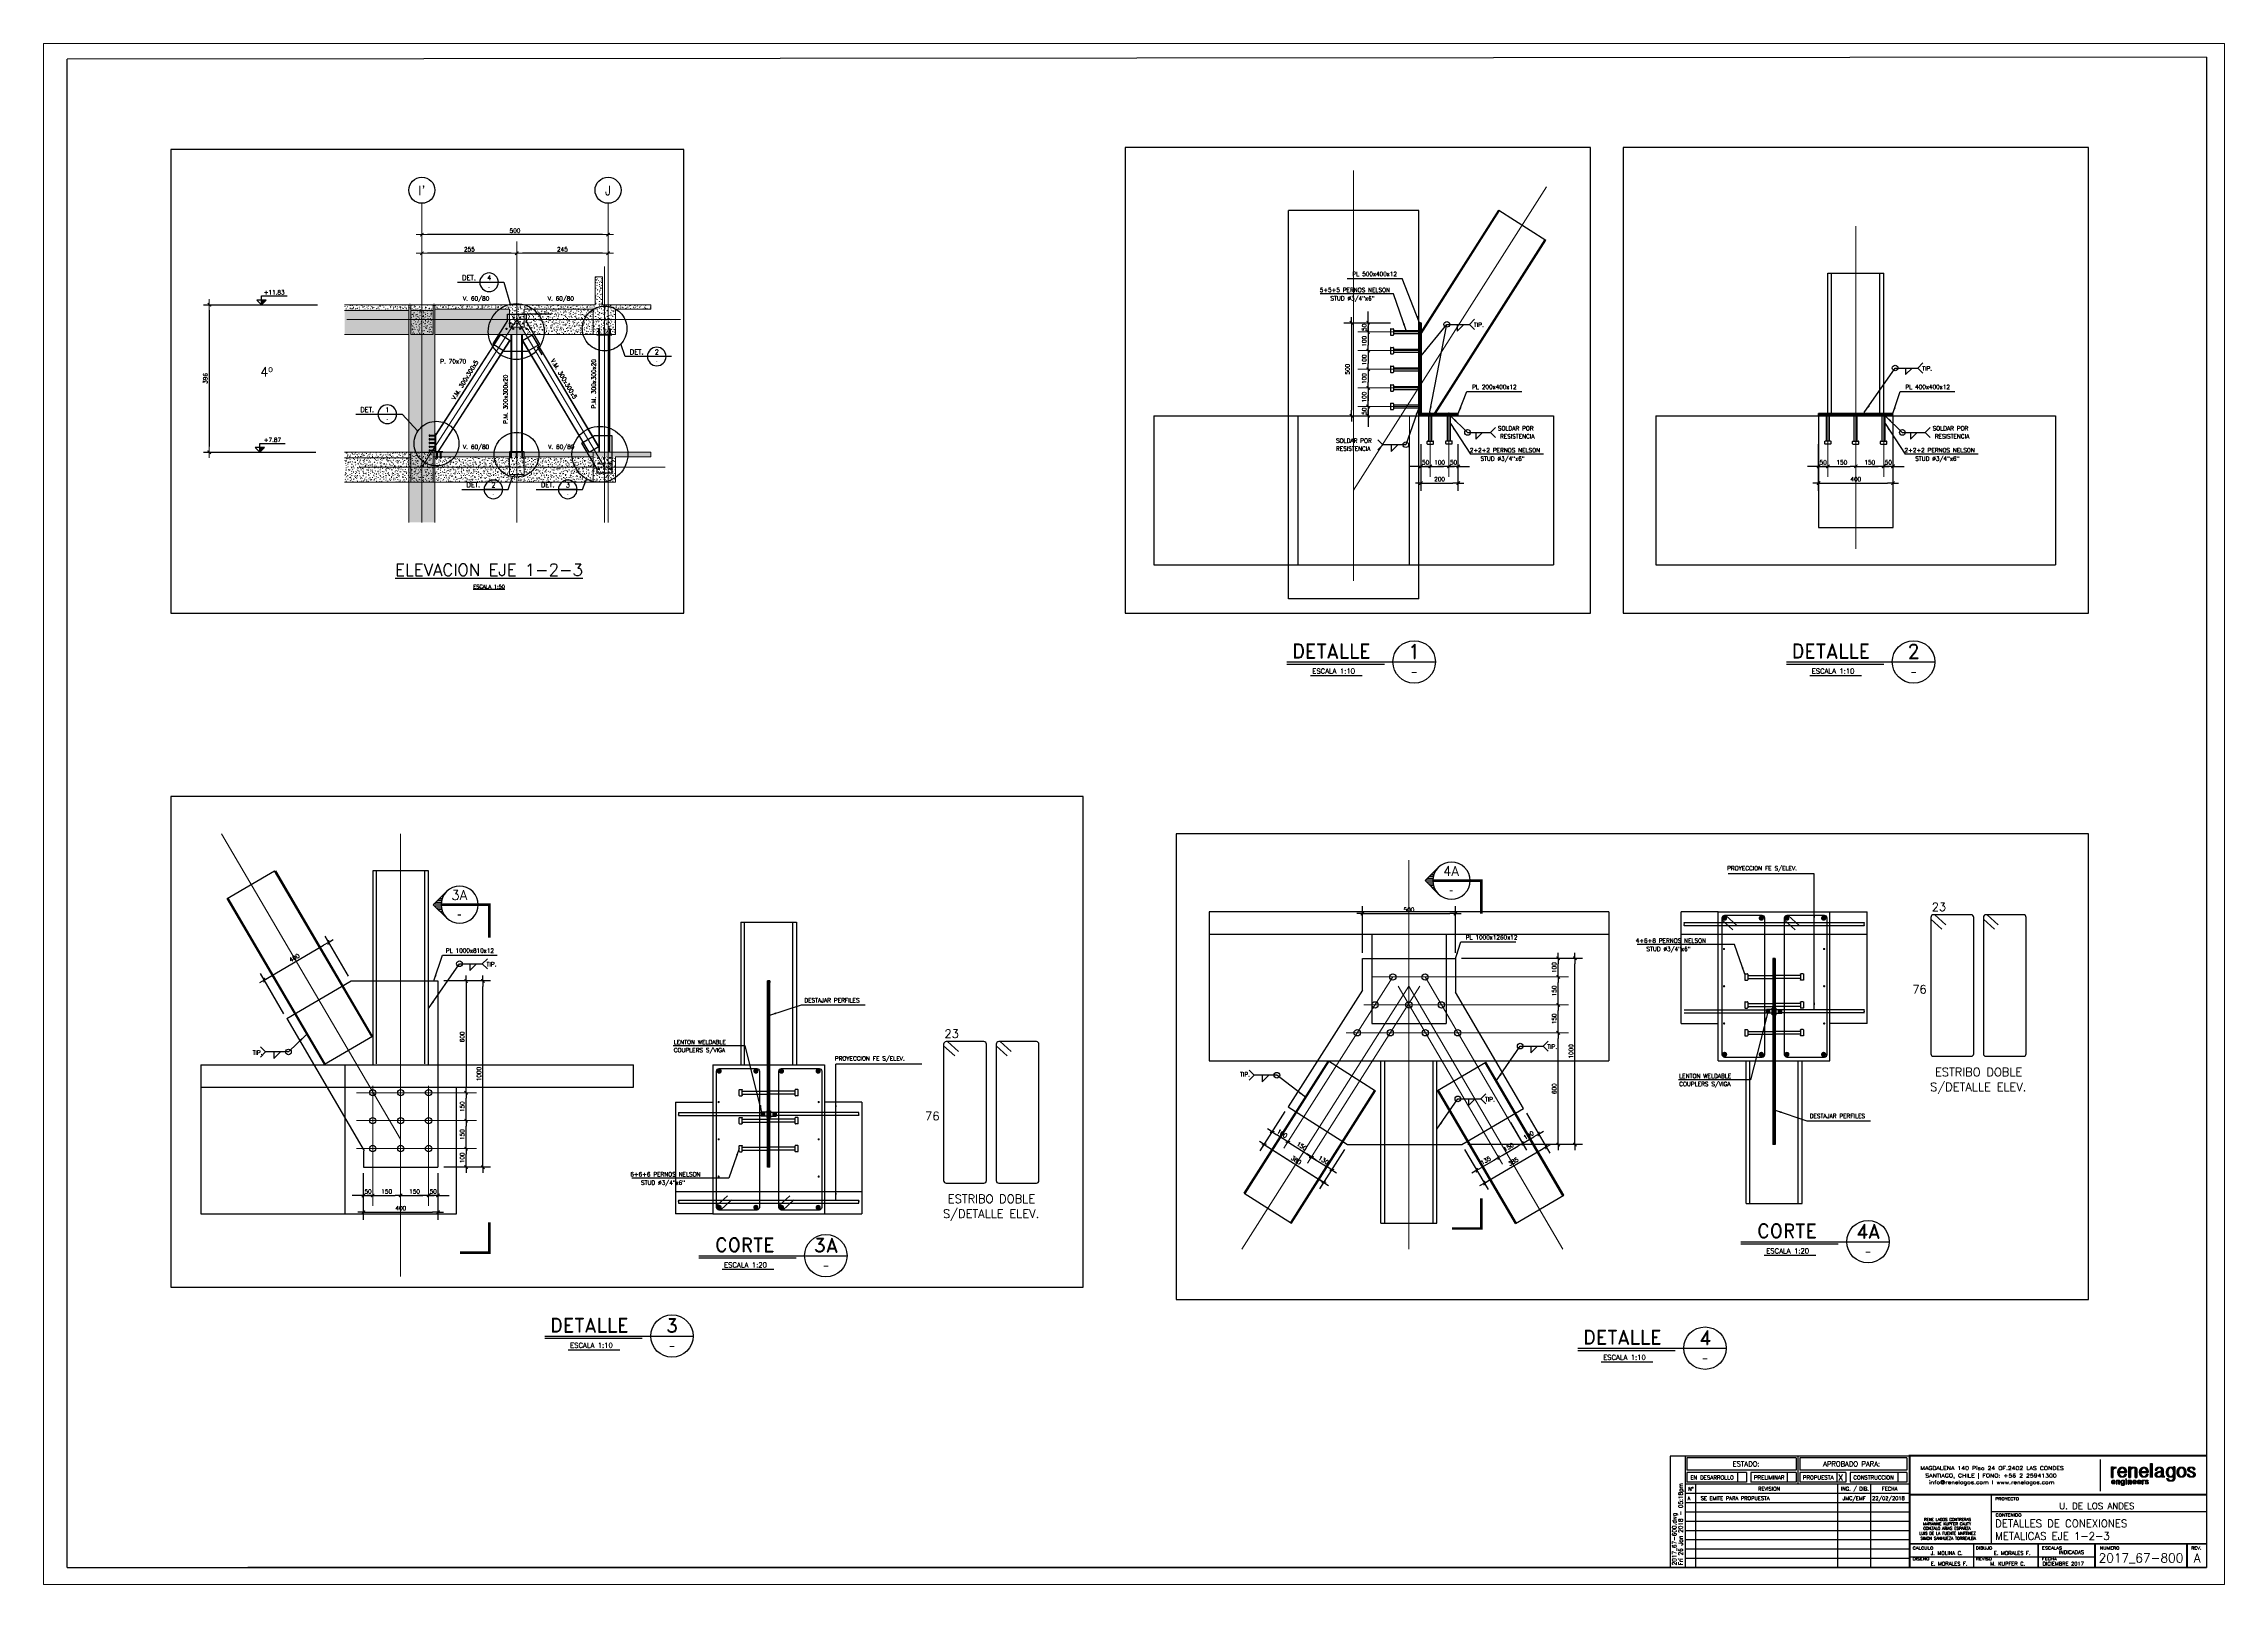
# Paper-space layout 'DOBLE-OFICIO' of a CAD drawing. Extents: x 224 to 615, y 304 to 580.
# The model-space entities are those that its viewports show. They can reach past a viewport. Long polylines and large blocks are cut down to what shows.
import ezdxf
from ezdxf.enums import TextEntityAlignment as Align

# ---------------------------------------------------------------- set-up
doc = ezdxf.new("R2010")
doc.units = 0
doc.header["$LTSCALE"] = 30
doc.header["$MEASUREMENT"] = 0
for name, pattern in [('CENTER', [2, 1.25, -0.25, 0.25, -0.25]), ('DASHED', [0.75, 0.5, -0.25]), ('EJES', [12.5, 10, -1, 0.5, -1]), ('HIDDEN', [0.375, 0.25, -0.125]), ('RLE-PROYECCION', [0.71438, 0.47625, -0.23813])]:
    doc.linetypes.add(name, pattern=pattern)
doc.layers.get('0').update_dxf_attribs({"linetype": 'CONTINUOUS'})
for name, color, linetype in [('FE', 7, 'CONTINUOUS'), ('FORMATO', 7, 'CONTINUOUS'), ('RL-CORTES', 5, 'CONTINUOUS'), ('RLA-CORTES', 5, 'CONTINUOUS'), ('RLA-COTAS1', 2, 'CONTINUOUS'), ('RLA-COTAS2', 1, 'CONTINUOUS'), ('RLA-FE', 7, 'CONTINUOUS'), ('RLA-FORMATO', 7, 'CONTINUOUS'), ('RLA-HATCH', 1, 'CONTINUOUS'), ('RLA-LOGO', 7, 'CONTINUOUS'), ('RLA-MUROS', 5, 'CONTINUOUS'), ('RLA-PERFILES', 3, 'CONTINUOUS'), ('RLA-SEGMENTO1', 2, 'DASHED'), ('RLA-SOLDADURAS', 2, 'CONTINUOUS'), ('RLA-TEXTOS', 3, 'CONTINUOUS'), ('RLA-TEXTOS2', 6, 'CONTINUOUS'), ('TEXTOS', 3, 'CONTINUOUS'), ('TEXTOS50A', 3, 'CONTINUOUS')]:
    doc.layers.add(name, color=color, linetype=linetype)
doc.layers.add('RLA-ACHURADO', color=30, linetype='RLE-PROYECCION', lineweight=15, transparency=0.7)
for name, color, linetype, lineweight in [('RLA-CONTORNO', 30, 'CONTINUOUS', 15), ('RLA-COTAS', 2, 'CONTINUOUS', 9), ('RLA-EJE', 3, 'CONTINUOUS', 25), ('RLA-EJES', 1, 'EJES', 9), ('RLA-TEXTOS-1', 9, 'CONTINUOUS', 9), ('RLA-TITULO', 6, 'CONTINUOUS', 25)]:
    doc.layers.add(name, color=color, linetype=linetype, lineweight=lineweight)
doc.layers.add('VIEW', color=7, linetype='CONTINUOUS', plot=False)
doc.styles.add('DIREC', font='ROMAND', dxfattribs={"width": 1.2})
doc.styles.add('INGCIV', font='ROMAND', dxfattribs={"width": 1.2})
doc.styles.add('ROMAND', font='romand', dxfattribs={"height": 31.5})
doc.styles.add('RomanD_1', font='romand__.ttf', dxfattribs={"height": 10})
doc.styles.add('ROMANS', font='romans.shx', dxfattribs={"height": 11.25})
doc.styles.add('SIETE50', font='ROMAND.SHX', dxfattribs={"height": 31.5})
doc.linetypes.add('ZIGZAG', pattern='A,0.0001,-0.2,[131,ltypeshp.shx,S=0.2,R=0,X=-0.2,Y=0],-0.4,[131,ltypeshp.shx,S=0.2,R=180,X=0.2,Y=0],-0.2', length=0.8001)
doc.dimstyles.new('ING-50', dxfattribs={"dimscale": 50, "dimtxt": 0.27, "dimasz": 0.3, "dimexe": 0, "dimexo": 0, "dimgap": 0.1, "dimtad": 1, "dimdec": 1, "dimzin": 12, "dimdsep": 46, "dimtxsty": 'ROMANS', "dimblk": 'TICK1', "dimblk1": 'TICK1', "dimblk2": 'TICK1', "dimcen": 0.09, "dimclrd": 2, "dimclre": 1, "dimclrt": 3, "dimadec": 0, "dimazin": 0, "dimtfac": 1, "dimtdec": 0, "dimtix": 1, "dimtmove": 2, "dimatfit": 3, "dimldrblk": 'TICK1', "dimfxl": 0, "dimfxlon": 1, "dimtolj": 1, "dimtzin": 0, "dimarcsym": 0})
doc.dimstyles.new('ING10M', dxfattribs={"dimscale": 50, "dimtxt": 0.27, "dimasz": 0.3, "dimexe": 0.2, "dimexo": 1, "dimgap": 0.1, "dimtad": 1, "dimdec": 1, "dimlfac": 2, "dimzin": 12, "dimdsep": 46, "dimtxsty": 'ROMANS', "dimblk1": 'TICK1', "dimblk2": 'TICK1', "dimsah": 1, "dimcen": 0.09, "dimse1": 1, "dimse2": 1, "dimclrd": 2, "dimclre": 4, "dimclrt": 3, "dimadec": 0, "dimazin": 0, "dimtfac": 1, "dimtdec": 1, "dimtix": 1, "dimtmove": 2, "dimatfit": 3, "dimldrblk": 'TICK1', "dimfxl": 1, "dimtolj": 1, "dimtzin": 12, "dimarcsym": 0})
pattern_1 = [(0, (-3110.1495, 1008.6676), (20.32, 5.08), [1.676, -13.564, 1.676, -13.564, -81.28]), (0, (-3110.1495, 1008.6676), (20.32, 5.08), [-30.48, 1.676, -28.804, 1.676, -13.564, -35.56]), (0, (-3110.1495, 1008.6676), (20.32, 5.08), [-76.2, 1.676, -8.484, 1.676, -23.724]), (120, (-3102.5295, 1011.2076), (-14.559409, 15.057636), [1.676, -13.564, 1.676, -13.564, -81.28]), (120, (-3102.5295, 1011.2076), (-14.559409, 15.057636), [-30.48, 1.676, -28.804, 1.676, -13.564, -35.56]), (120, (-3102.5295, 1011.2076), (-14.559409, 15.057636), [-76.2, 1.676, -8.484, 1.676, -23.724]), (240, (-3099.9895, 1021.3676), (-5.760591, -20.137636), [1.676, -13.564, 1.676, -13.564, -81.28]), (240, (-3099.9895, 1021.3676), (-5.760591, -20.137636), [-30.48, 1.676, -28.804, 1.676, -13.564, -35.56]), (240, (-3099.9895, 1021.3676), (-5.760591, -20.137636), [-76.2, 1.676, -8.484, 1.676, -23.724])]
pattern_2 = [(0, (-3110.1495, 1003.6676), (20.32, 5.08), [1.676, -13.564, 1.676, -13.564, -81.28]), (0, (-3110.1495, 1003.6676), (20.32, 5.08), [-30.48, 1.676, -28.804, 1.676, -13.564, -35.56]), (0, (-3110.1495, 1003.6676), (20.32, 5.08), [-76.2, 1.676, -8.484, 1.676, -23.724]), (120, (-3102.5295, 1006.2076), (-14.559409, 15.057636), [1.676, -13.564, 1.676, -13.564, -81.28]), (120, (-3102.5295, 1006.2076), (-14.559409, 15.057636), [-30.48, 1.676, -28.804, 1.676, -13.564, -35.56]), (120, (-3102.5295, 1006.2076), (-14.559409, 15.057636), [-76.2, 1.676, -8.484, 1.676, -23.724]), (240, (-3099.9895, 1016.3676), (-5.760591, -20.137636), [1.676, -13.564, 1.676, -13.564, -81.28]), (240, (-3099.9895, 1016.3676), (-5.760591, -20.137636), [-30.48, 1.676, -28.804, 1.676, -13.564, -35.56]), (240, (-3099.9895, 1016.3676), (-5.760591, -20.137636), [-76.2, 1.676, -8.484, 1.676, -23.724])]

# ---------------------------------------------------------------- blocks, each defined once
blk = doc.blocks.new('viñeta-rl')
at = {"layer": 'RLA-FORMATO', "color": 2, "linetype": 'Continuous'}
for p, q in [((-797.5, 298.8), (-1441, 298.8)), ((-1441, 298.8), (-1441, -1.2)), ((-1400, 298.8), (-1400, 0)), ((-1395.5, 293.8), (-1395.5, 261.3)), ((-1101.9, 293.8), (-1395.5, 293.8)), ((-1101.9, 293.8), (-1101.9, 261.3)), ((-805.2, 293.8), (-1092.3, 293.8)), ((-1092.3, 293.8), (-1092.3, 261.3)), ((-805.2, 293.8), (-805.2, 261.3)), ((-1101.9, 261.3), (-1395.5, 261.3)), ((-1395.5, 254.6), (-1395.5, 228.6)), ((-1235.8, 254.6), (-1395.5, 254.6)), ((-1223.8, 254.6), (-1223.8, 228.6)), ((-1101.9, 254.6), (-1223.8, 254.6)), ((-805.2, 261.3), (-1092.3, 261.3)), ((-969, 254.6), (-1092.3, 254.6)), ((-805.2, 254.6), (-957, 254.6)), ((-286.2, 289.9), (-286.2, 204.6)), ((-797.5, 223.6), (-1400, 223.6)), ((-797.5, 198.6), (-1400, 198.6)), ((-1235.8, 228.6), (-1395.5, 228.6)), ((-1372.5, 223.6), (-1372.5, 0)), ((-1101.9, 228.6), (-1223.8, 228.6)), ((-969, 228.6), (-1092.3, 228.6)), ((-991.5, 223.6), (-991.5, 0)), ((-805.2, 228.6), (-957, 228.6)), ((-902.5, 223.6), (-902.5, 0)), ((-578.3, 195.3), (-578.3, 63.3)), ((-797.5, 173.6), (-1400, 173.6)), ((-797.5, 148.6), (-1400, 148.6)), ((-797.5, 123.6), (-1400, 123.6)), ((-578.3, 149.8), (0, 149.8)), ((-797.5, 98.6), (-1400, 98.6)), ((-795.7, 73.6), (-1398.2, 73.6)), ((-625, 0), (-625, 63.3)), ((-797.5, 48.6), (-1400, 48.6)), ((-797.5, 23.6), (-1400, 23.6)), ((-797.5, 28.8), (-300, 28.8))]:
    blk.add_line(p, q, dxfattribs=at)
at = {"layer": 'RLA-FORMATO', "color": 3}
blk.add_line((-1097.1, 223.6), (-1097.1, 298.8), dxfattribs=at)
at = {"layer": 'RLA-FORMATO', "color": 2}
for p, q in [((-1260, 254.6), (-1260, 228.6)), ((-1235.8, 254.6), (-1235.8, 228.6)), ((-1126.1, 254.6), (-1126.1, 228.6)), ((-1101.9, 254.6), (-1101.9, 228.6)), ((-1092.3, 254.6), (-1092.3, 228.6)), ((-993.2, 254.6), (-993.2, 228.6)), ((-969, 254.6), (-969, 228.6)), ((-957, 254.6), (-957, 228.6)), ((-829.4, 254.6), (-829.4, 228.6)), ((-805.2, 254.6), (-805.2, 228.6))]:
    blk.add_line(p, q, dxfattribs=at)
at = {"layer": 'RLA-FORMATO', "color": 5, "const_width": 5}
for points in [[(0, 300), (-797.5, 300), (-797.5, 0)], [(0, 195.3), (-797.5, 195.3)], [(0, 63.3), (-797.5, 63.3)], [(-452.5, 0), (-452.5, 63.3)], [(-300, 0), (-300, 63.3)], [(-52.5, 0), (-52.5, 63.3)]]:
    blk.add_lwpolyline(points, dxfattribs=at)
at = {"layer": 'RLA-LOGO', "color": 9, "true_color": 0xc0c0c0}
for p, q in [((-255.3, 241.7), (-255.3, 269.6)), ((-255.3, 241.7), (-255.3, 269.6)), ((-255.3, 269.6), (-251.3, 269.6)), ((-255.2, 241.7), (-255.2, 269.6)), ((-255.2, 241.7), (-255.2, 269.6)), ((-255.1, 241.7), (-255.1, 269.6)), ((-255.1, 241.7), (-255.1, 269.6)), ((-255, 241.7), (-255, 269.6)), ((-255, 241.7), (-255, 269.6)), ((-255, 241.7), (-255, 269.6)), ((-254.9, 241.7), (-254.9, 269.6)), ((-254.9, 241.7), (-254.9, 269.6)), ((-254.8, 241.7), (-254.8, 269.6)), ((-254.8, 241.7), (-254.8, 269.6)), ((-254.7, 241.7), (-254.7, 269.6)), ((-254.7, 241.7), (-254.7, 269.6)), ((-254.6, 241.7), (-254.6, 269.6)), ((-254.6, 241.7), (-254.6, 269.6)), ((-254.5, 241.7), (-254.5, 269.6)), ((-254.5, 241.7), (-254.5, 269.6)), ((-254.5, 241.7), (-254.5, 269.6)), ((-254.4, 241.7), (-254.4, 269.6)), ((-254.4, 241.7), (-254.4, 269.6)), ((-254.3, 241.7), (-254.3, 269.6)), ((-254.3, 241.7), (-254.3, 269.6)), ((-254.2, 241.7), (-254.2, 269.6)), ((-254.2, 241.7), (-254.2, 269.6)), ((-254.1, 241.7), (-254.1, 269.6)), ((-254.1, 241.7), (-254.1, 269.6)), ((-254.1, 241.7), (-254.1, 269.6)), ((-254, 241.7), (-254, 269.6)), ((-254, 241.7), (-254, 269.6)), ((-253.9, 241.7), (-253.9, 269.6)), ((-253.9, 241.7), (-253.9, 269.6)), ((-253.8, 241.7), (-253.8, 269.6)), ((-253.8, 241.7), (-253.8, 269.6)), ((-253.7, 241.7), (-253.7, 269.6)), ((-253.7, 241.7), (-253.7, 269.6)), ((-253.6, 241.7), (-253.6, 269.6)), ((-253.6, 241.7), (-253.6, 269.6)), ((-253.6, 241.7), (-253.6, 269.6)), ((-253.5, 241.7), (-253.5, 269.6)), ((-253.5, 241.7), (-253.5, 269.6)), ((-253.4, 241.7), (-253.4, 269.6)), ((-253.4, 241.7), (-253.4, 269.6)), ((-253.3, 241.7), (-253.3, 269.6)), ((-253.3, 241.7), (-253.3, 269.6)), ((-253.2, 241.7), (-253.2, 269.6)), ((-253.2, 241.7), (-253.2, 269.6)), ((-253.2, 241.7), (-253.2, 269.6)), ((-253.1, 241.7), (-253.1, 269.6)), ((-253.1, 241.7), (-253.1, 269.6)), ((-253, 241.7), (-253, 269.6)), ((-253, 241.7), (-253, 269.6)), ((-252.9, 241.7), (-252.9, 269.6)), ((-252.9, 241.7), (-252.9, 269.6)), ((-252.8, 241.7), (-252.8, 269.6)), ((-252.8, 241.7), (-252.8, 269.6)), ((-252.7, 241.7), (-252.7, 269.6)), ((-252.7, 241.7), (-252.7, 269.6)), ((-252.7, 241.7), (-252.7, 269.6)), ((-252.6, 241.7), (-252.6, 269.6)), ((-252.6, 241.7), (-252.6, 269.6)), ((-252.5, 241.7), (-252.5, 269.6)), ((-252.5, 241.7), (-252.5, 269.6)), ((-252.4, 241.7), (-252.4, 269.6)), ((-252.4, 241.7), (-252.4, 269.6)), ((-252.3, 241.7), (-252.3, 269.6)), ((-252.3, 241.7), (-252.3, 269.6)), ((-252.3, 241.7), (-252.3, 269.6)), ((-252.2, 241.7), (-252.2, 269.6)), ((-252.2, 241.7), (-252.2, 269.6)), ((-252.1, 241.7), (-252.1, 269.6)), ((-252.1, 241.7), (-252.1, 269.6)), ((-252, 241.7), (-252, 269.6)), ((-252, 241.7), (-252, 269.6)), ((-251.9, 241.7), (-251.9, 269.6)), ((-251.9, 241.7), (-251.9, 269.6)), ((-251.8, 241.7), (-251.8, 269.6)), ((-251.8, 241.7), (-251.8, 269.6)), ((-251.8, 241.7), (-251.8, 269.6)), ((-251.7, 241.7), (-251.7, 269.6)), ((-251.7, 241.7), (-251.7, 269.6)), ((-251.6, 241.7), (-251.6, 269.6)), ((-251.6, 241.7), (-251.6, 269.6)), ((-251.5, 241.7), (-251.5, 269.6)), ((-251.5, 241.7), (-251.5, 269.6)), ((-251.4, 241.7), (-251.4, 269.6)), ((-251.4, 241.7), (-251.4, 269.6)), ((-251.4, 241.7), (-251.4, 269.6)), ((-251.3, 269.6), (-251.3, 266.3)), ((-251.3, 241.7), (-251.3, 269.6)), ((-251.3, 266.3), (-251.1, 266.3)), ((-251.3, 259.9), (-251.3, 266.3)), ((-251.2, 260.3), (-251.2, 266.3)), ((-251.2, 260.5), (-251.2, 266.3)), ((-251.1, 260.9), (-251.1, 266.4)), ((-251.1, 260.7), (-251.1, 266.3)), ((-251, 261.2), (-251, 266.6)), ((-251, 261.1), (-251, 266.5)), ((-250.9, 261.6), (-250.9, 266.8)), ((-250.9, 261.5), (-250.9, 266.7)), ((-250.9, 261.4), (-250.9, 266.6)), ((-250.8, 261.7), (-250.8, 266.9)), ((-250.8, 261.8), (-250.8, 266.9)), ((-250.7, 262), (-250.7, 267.1)), ((-250.7, 261.9), (-250.7, 267)), ((-250.6, 262.2), (-250.6, 267.2)), ((-250.6, 262.1), (-250.6, 267.1)), ((-250.5, 262.5), (-250.5, 267.4)), ((-250.5, 262.3), (-250.5, 267.3)), ((-250.5, 262.4), (-250.5, 267.3)), ((-250.4, 262.6), (-250.4, 267.5)), ((-250.4, 262.5), (-250.4, 267.4)), ((-250.3, 262.8), (-250.3, 267.6)), ((-250.3, 262.7), (-250.3, 267.5)), ((-250.2, 262.8), (-250.2, 267.7)), ((-250.2, 262.9), (-250.2, 267.7)), ((-250.1, 263), (-250.1, 267.8)), ((-250.1, 263), (-250.1, 267.8)), ((-250, 263.2), (-250, 268)), ((-250, 263.1), (-250, 267.9)), ((-250, 263.2), (-250, 267.9)), ((-249.9, 263.3), (-249.9, 268)), ((-249.9, 263.3), (-249.9, 268)), ((-249.8, 263.4), (-249.8, 268.1)), ((-249.8, 263.4), (-249.8, 268.1)), ((-249.7, 263.5), (-249.7, 268.2)), ((-249.7, 263.5), (-249.7, 268.2)), ((-249.6, 263.6), (-249.6, 268.3)), ((-249.6, 263.6), (-249.6, 268.3)), ((-249.6, 263.7), (-249.6, 268.3)), ((-249.5, 263.7), (-249.5, 268.4)), ((-249.5, 263.8), (-249.5, 268.4)), ((-249.4, 263.8), (-249.4, 268.5)), ((-249.4, 263.9), (-249.4, 268.5)), ((-249.3, 264), (-249.3, 268.6)), ((-249.3, 263.9), (-249.3, 268.5)), ((-249.2, 264), (-249.2, 268.6)), ((-249.2, 264.1), (-249.2, 268.6)), ((-249.1, 264.1), (-249.1, 268.7)), ((-249.1, 264.1), (-249.1, 268.7)), ((-249.1, 264.2), (-249.1, 268.7)), ((-249, 264.2), (-249, 268.8)), ((-249, 264.3), (-249, 268.8)), ((-248.9, 264.3), (-248.9, 268.9)), ((-248.9, 264.3), (-248.9, 268.8)), ((-248.8, 264.4), (-248.8, 268.9)), ((-248.8, 264.4), (-248.8, 268.9)), ((-248.7, 264.4), (-248.7, 269)), ((-248.7, 264.5), (-248.7, 269)), ((-248.7, 264.5), (-248.7, 269)), ((-248.6, 264.6), (-248.6, 269.1)), ((-248.6, 264.5), (-248.6, 269)), ((-248.5, 264.6), (-248.5, 269.1)), ((-248.5, 264.6), (-248.5, 269.1)), ((-248.4, 264.7), (-248.4, 269.2)), ((-248.4, 264.7), (-248.4, 269.1)), ((-248.3, 264.7), (-248.3, 269.2)), ((-248.3, 264.7), (-248.3, 269.2)), ((-248.2, 264.8), (-248.2, 269.3)), ((-248.2, 264.8), (-248.2, 269.3)), ((-248.2, 264.8), (-248.2, 269.2)), ((-248.1, 264.9), (-248.1, 269.3)), ((-248.1, 264.9), (-248.1, 269.3)), ((-248, 264.9), (-248, 269.4)), ((-248, 264.9), (-248, 269.4)), ((-247.9, 265), (-247.9, 269.4)), ((-247.9, 265), (-247.9, 269.4)), ((-247.8, 265), (-247.8, 269.5)), ((-247.8, 265.1), (-247.8, 269.5)), ((-247.8, 265), (-247.8, 269.4)), ((-247.7, 265.1), (-247.7, 269.5)), ((-247.7, 265.1), (-247.7, 269.5)), ((-247.6, 265.1), (-247.6, 269.5)), ((-247.6, 265.1), (-247.6, 269.5)), ((-247.5, 265.2), (-247.5, 269.6)), ((-247.5, 265.2), (-247.5, 269.6)), ((-247.4, 265.2), (-247.4, 269.6)), ((-247.4, 265.2), (-247.4, 269.6)), ((-247.3, 265.3), (-247.3, 269.7)), ((-247.3, 265.2), (-247.3, 269.6)), ((-247.3, 265.3), (-247.3, 269.6)), ((-247.2, 265.3), (-247.2, 269.7)), ((-247.2, 265.3), (-247.2, 269.7)), ((-247.1, 265.3), (-247.1, 269.7)), ((-247.1, 265.4), (-247.1, 269.7)), ((-247, 265.4), (-247, 269.8)), ((-247, 265.4), (-247, 269.7)), ((-246.9, 265.4), (-246.9, 269.8)), ((-246.9, 265.4), (-246.9, 269.8)), ((-246.9, 265.4), (-246.9, 269.8)), ((-246.8, 265.4), (-246.8, 269.8)), ((-246.8, 265.5), (-246.8, 269.8)), ((-246.7, 265.5), (-246.7, 269.8)), ((-246.7, 265.5), (-246.7, 269.8)), ((-246.6, 265.5), (-246.6, 269.9)), ((-246.6, 265.5), (-246.6, 269.8)), ((-246.5, 265.5), (-246.5, 269.9)), ((-246.5, 265.5), (-246.5, 269.9)), ((-246.4, 265.6), (-246.4, 269.9)), ((-246.4, 265.6), (-246.4, 269.9)), ((-246.4, 265.6), (-246.4, 269.9)), ((-246.3, 265.6), (-246.3, 269.9)), ((-246.3, 265.6), (-246.3, 269.9)), ((-246.2, 265.6), (-246.2, 269.9)), ((-246.2, 265.6), (-246.2, 269.9)), ((-246.1, 265.6), (-246.1, 269.9)), ((-246.1, 265.6), (-246.1, 269.9)), ((-246, 265.6), (-246, 270)), ((-246, 265.7), (-246, 270)), ((-246, 265.7), (-246, 270)), ((-245.9, 265.7), (-245.9, 270)), ((-245.9, 265.7), (-245.9, 270)), ((-245.8, 265.7), (-245.8, 270)), ((-245.8, 265.7), (-245.8, 270)), ((-245.7, 265.7), (-245.7, 270)), ((-245.7, 265.7), (-245.7, 270)), ((-245.6, 265.7), (-245.6, 270)), ((-245.6, 265.7), (-245.6, 270)), ((-245.5, 265.7), (-245.5, 270)), ((-245.5, 265.7), (-245.5, 270)), ((-245.5, 265.7), (-245.5, 270)), ((-245.4, 265.7), (-245.4, 270)), ((-245.4, 265.7), (-245.4, 270)), ((-245.3, 265.7), (-245.3, 270)), ((-245.3, 265.7), (-245.3, 270)), ((-245.2, 265.8), (-245.2, 270)), ((-245.2, 265.8), (-245.2, 270)), ((-245.1, 265.8), (-245.1, 270)), ((-245.1, 265.8), (-245.1, 270)), ((-245.1, 265.8), (-245.1, 270)), ((-245, 265.8), (-245, 270)), ((-245, 265.8), (-245, 270)), ((-244.9, 265.8), (-244.9, 270)), ((-244.9, 265.8), (-244.9, 270)), ((-244.8, 265.8), (-244.8, 270)), ((-244.8, 265.8), (-244.8, 270)), ((-244.7, 265.8), (-244.7, 270)), ((-244.7, 265.8), (-244.7, 270)), ((-244.6, 265.8), (-244.6, 270)), ((-244.6, 265.8), (-244.6, 270)), ((-244.6, 265.8), (-244.6, 270)), ((-244.5, 265.8), (-244.5, 270)), ((-244.5, 265.8), (-244.5, 270)), ((-244.4, 265.8), (-244.4, 270)), ((-244.4, 265.8), (-244.4, 270)), ((-244.3, 265.8), (-244.3, 270)), ((-244.3, 265.7), (-244.3, 270)), ((-244.2, 265.7), (-244.2, 270)), ((-244.2, 265.7), (-244.2, 270)), ((-244.2, 265.7), (-244.2, 270)), ((-244.1, 265.7), (-244.1, 269.9)), ((-244.1, 265.7), (-244.1, 269.9)), ((-244, 265.7), (-244, 269.9)), ((-244, 265.7), (-244, 269.9)), ((-243.9, 265.7), (-243.9, 269.9)), ((-243.9, 265.7), (-243.9, 269.9)), ((-243.8, 265.7), (-243.8, 269.9)), ((-243.8, 265.7), (-243.8, 269.9)), ((-243.7, 265.7), (-243.7, 269.9)), ((-243.7, 265.7), (-243.7, 269.9)), ((-243.7, 265.7), (-243.7, 269.9)), ((-243.6, 265.7), (-243.6, 269.9)), ((-243.6, 265.6), (-243.6, 269.8)), ((-243.5, 265.6), (-243.5, 269.8)), ((-243.5, 265.6), (-243.5, 269.8)), ((-243.4, 265.6), (-243.4, 269.8)), ((-243.4, 265.6), (-243.4, 269.8)), ((-243.3, 265.6), (-243.3, 269.8)), ((-243.3, 265.6), (-243.3, 269.8)), ((-243.3, 265.6), (-243.3, 269.8)), ((-243.2, 265.6), (-243.2, 269.8)), ((-243.2, 265.6), (-243.2, 269.7)), ((-243.1, 265.5), (-243.1, 269.7)), ((-243.1, 265.5), (-243.1, 269.7)), ((-243, 265.5), (-243, 269.7)), ((-243, 265.5), (-243, 269.7)), ((-242.9, 265.5), (-242.9, 269.7)), ((-242.9, 265.5), (-242.9, 269.6)), ((-242.8, 265.5), (-242.8, 269.6)), ((-242.8, 265.5), (-242.8, 269.6)), ((-242.8, 265.4), (-242.8, 269.6)), ((-242.7, 265.4), (-242.7, 269.6)), ((-242.7, 265.4), (-242.7, 269.6)), ((-242.6, 265.4), (-242.6, 269.6)), ((-242.6, 265.4), (-242.6, 269.5)), ((-242.6, 265.4), (-242.6, 269.5)), ((-239, 257.2), (-239, 253.7)), ((-239, 256.8), (-239, 254.2)), ((-238.9, 257.9), (-238.9, 252.9)), ((-238.9, 257.6), (-238.9, 253.2)), ((-238.8, 258.4), (-238.8, 252.2)), ((-238.8, 258.1), (-238.8, 252.5)), ((-238.7, 258.8), (-238.7, 251.7)), ((-238.7, 258.6), (-238.7, 251.9)), ((-238.6, 259.4), (-238.6, 251)), ((-238.6, 259.2), (-238.6, 251.2)), ((-238.6, 259), (-238.6, 251.4)), ((-238.5, 259.8), (-238.5, 250.6)), ((-238.5, 259.6), (-238.5, 250.8)), ((-238.4, 260.2), (-238.4, 250.3)), ((-238.4, 260), (-238.4, 250.5)), ((-238.3, 260.5), (-238.3, 250)), ((-238.3, 260.4), (-238.3, 250.2)), ((-238.2, 261), (-238.2, 249.6)), ((-238.2, 260.9), (-238.2, 249.7)), ((-238.2, 260.7), (-238.2, 249.9)), ((-238.1, 261.3), (-238.1, 249.4)), ((-238.1, 261.2), (-238.1, 249.5)), ((-238, 261.6), (-238, 249.1)), ((-238, 261.5), (-238, 249.2)), ((-237.9, 261.9), (-237.9, 248.9)), ((-237.9, 261.7), (-237.9, 249)), ((-237.8, 262.1), (-237.8, 248.7)), ((-237.8, 262), (-237.8, 248.8)), ((-237.7, 262.4), (-237.7, 248.4)), ((-237.7, 262.3), (-237.7, 248.5)), ((-237.7, 262.2), (-237.7, 248.6)), ((-237.6, 262.6), (-237.6, 248.2)), ((-237.6, 262.5), (-237.6, 248.3)), ((-237.5, 262.8), (-237.5, 248)), ((-237.5, 262.7), (-237.5, 248)), ((-237.4, 263), (-237.4, 247.8)), ((-237.4, 262.9), (-237.4, 247.9)), ((-237.3, 263.3), (-237.3, 247.5)), ((-237.3, 263.2), (-237.3, 247.6)), ((-237.3, 263.1), (-237.3, 247.7)), ((-237.2, 263.5), (-237.2, 247.3)), ((-237.2, 263.4), (-237.2, 247.4)), ((-237.1, 263.6), (-237.1, 247.2)), ((-237.1, 263.6), (-237.1, 247.1)), ((-237, 263.8), (-237, 247)), ((-237, 263.7), (-237, 247)), ((-236.9, 263.9), (-236.9, 246.9)), ((-236.9, 263.9), (-236.9, 246.8)), ((-236.8, 264.2), (-236.8, 246.6)), ((-236.8, 264.1), (-236.8, 246.6)), ((-236.8, 264), (-236.8, 246.7)), ((-236.7, 264.3), (-236.7, 246.4)), ((-236.7, 264.2), (-236.7, 246.5)), ((-236.6, 264.4), (-236.6, 246.4)), ((-236.6, 264.4), (-236.6, 246.3)), ((-236.5, 264.6), (-236.5, 246.1)), ((-236.5, 264.5), (-236.5, 246.2)), ((-236.4, 264.8), (-236.4, 245.9)), ((-236.4, 264.7), (-236.4, 246)), ((-236.4, 264.6), (-236.4, 246.1)), ((-236.3, 264.9), (-236.3, 245.8)), ((-236.3, 264.8), (-236.3, 245.9)), ((-236.2, 265), (-236.2, 245.7)), ((-236.2, 264.9), (-236.2, 245.8)), ((-236.1, 265.1), (-236.1, 245.6)), ((-236.1, 265.1), (-236.1, 245.6)), ((-236, 265.2), (-236, 245.5)), ((-236, 265.2), (-236, 245.5)), ((-235.9, 265.4), (-235.9, 245.3)), ((-235.9, 265.4), (-235.9, 245.3)), ((-235.9, 265.3), (-235.9, 245.4)), ((-235.8, 265.5), (-235.8, 245.2)), ((-235.8, 265.5), (-235.8, 245.2)), ((-235.7, 265.6), (-235.7, 245.1)), ((-235.7, 265.6), (-235.7, 245.1)), ((-235.6, 265.8), (-235.6, 245)), ((-235.6, 265.7), (-235.6, 245)), ((-235.5, 265.9), (-235.5, 244.9)), ((-235.5, 265.9), (-235.5, 244.8)), ((-235.5, 265.8), (-235.5, 244.9)), ((-235.4, 266), (-235.4, 244.8)), ((-235.4, 266), (-235.4, 244.7)), ((-235.3, 266.1), (-235.3, 244.7)), ((-235.3, 266.1), (-235.3, 244.6)), ((-235.2, 266.2), (-235.2, 244.6)), ((-235.2, 266.2), (-235.2, 244.5)), ((-235.1, 266.3), (-235.1, 244.5)), ((-235.1, 266.3), (-235.1, 244.4)), ((-235, 266.5), (-235, 254.5)), ((-235, 266.4), (-235, 244.4)), ((-235, 266.4), (-235, 244.3)), ((-235, 254.5), (-215.3, 254.5)), ((-235, 253.8), (-235, 244.3)), ((-234.9, 266.5), (-234.9, 254.5)), ((-234.9, 266.5), (-234.9, 254.5)), ((-234.9, 253.2), (-234.9, 244.3)), ((-234.9, 252.8), (-234.9, 244.2)), ((-234.8, 266.6), (-234.8, 254.5)), ((-234.8, 266.6), (-234.8, 254.5)), ((-234.8, 257.9), (-219.5, 257.9)), ((-234.8, 252.4), (-234.8, 244.2)), ((-234.8, 252.1), (-234.8, 244.1)), ((-234.7, 266.7), (-234.7, 254.5)), ((-234.7, 266.7), (-234.7, 258.2)), ((-234.7, 257.9), (-234.7, 254.5)), ((-234.7, 251.9), (-234.7, 244.1)), ((-234.7, 251.6), (-234.7, 244)), ((-234.6, 266.8), (-234.6, 258.4)), ((-234.6, 266.8), (-234.6, 258.6)), ((-234.6, 266.8), (-234.6, 258.8)), ((-234.6, 257.9), (-234.6, 254.5)), ((-234.6, 257.9), (-234.6, 254.5)), ((-234.6, 257.9), (-234.6, 254.5)), ((-234.6, 251.4), (-234.6, 244)), ((-234.6, 251.2), (-234.6, 244)), ((-234.6, 251.1), (-234.6, 243.9)), ((-234.5, 266.9), (-234.5, 259)), ((-234.5, 266.9), (-234.5, 259.2)), ((-234.5, 257.9), (-234.5, 254.5)), ((-234.5, 257.9), (-234.5, 254.5)), ((-234.5, 250.9), (-234.5, 243.9)), ((-234.5, 250.7), (-234.5, 243.8)), ((-234.4, 267), (-234.4, 259.4)), ((-234.4, 267), (-234.4, 259.5)), ((-234.4, 257.9), (-234.4, 254.5)), ((-234.4, 257.9), (-234.4, 254.5)), ((-234.4, 250.6), (-234.4, 243.8)), ((-234.4, 250.5), (-234.4, 243.8)), ((-234.3, 267.1), (-234.3, 259.8)), ((-234.3, 267), (-234.3, 259.7)), ((-234.3, 257.9), (-234.3, 254.5)), ((-234.3, 257.9), (-234.3, 254.5)), ((-234.3, 250.4), (-234.3, 243.7)), ((-234.3, 250.2), (-234.3, 243.7)), ((-234.2, 267.2), (-234.2, 260.1)), ((-234.2, 267.1), (-234.2, 260)), ((-234.2, 257.9), (-234.2, 254.5)), ((-234.2, 257.9), (-234.2, 254.5)), ((-234.2, 250.1), (-234.2, 243.6)), ((-234.2, 250), (-234.2, 243.6)), ((-234.1, 267.3), (-234.1, 260.5)), ((-234.1, 267.2), (-234.1, 260.2)), ((-234.1, 267.2), (-234.1, 260.4)), ((-234.1, 257.9), (-234.1, 254.5)), ((-234.1, 257.9), (-234.1, 254.5)), ((-234.1, 257.9), (-234.1, 254.5)), ((-234.1, 249.9), (-234.1, 243.6)), ((-234.1, 249.8), (-234.1, 243.5)), ((-234.1, 249.7), (-234.1, 243.5)), ((-234, 267.4), (-234, 260.7)), ((-234, 267.3), (-234, 260.6)), ((-234, 257.9), (-234, 254.5)), ((-234, 257.9), (-234, 254.5)), ((-234, 249.6), (-234, 243.5)), ((-234, 249.5), (-234, 243.4)), ((-233.9, 267.4), (-233.9, 260.8)), ((-233.9, 267.4), (-233.9, 261)), ((-233.9, 257.9), (-233.9, 254.5)), ((-233.9, 257.9), (-233.9, 254.5)), ((-233.9, 249.4), (-233.9, 243.4)), ((-233.9, 249.3), (-233.9, 243.4)), ((-233.8, 267.5), (-233.8, 261.1)), ((-233.8, 267.5), (-233.8, 261.2)), ((-233.8, 257.9), (-233.8, 254.5)), ((-233.8, 257.9), (-233.8, 254.5)), ((-233.8, 249.2), (-233.8, 243.3)), ((-233.8, 249.2), (-233.8, 243.3)), ((-233.7, 267.6), (-233.7, 261.4)), ((-233.7, 267.6), (-233.7, 261.5)), ((-233.7, 267.5), (-233.7, 261.3)), ((-233.7, 257.9), (-233.7, 254.5)), ((-233.7, 257.9), (-233.7, 254.5)), ((-233.7, 257.9), (-233.7, 254.5)), ((-233.7, 249.1), (-233.7, 243.3)), ((-233.7, 249), (-233.7, 243.2)), ((-233.7, 248.9), (-233.7, 243.2)), ((-233.6, 267.7), (-233.6, 261.7)), ((-233.6, 267.6), (-233.6, 261.6)), ((-233.6, 257.9), (-233.6, 254.5)), ((-233.6, 257.9), (-233.6, 254.5)), ((-233.6, 248.8), (-233.6, 243.2)), ((-233.6, 248.8), (-233.6, 243.1)), ((-233.5, 267.7), (-233.5, 261.8)), ((-233.5, 267.7), (-233.5, 261.9)), ((-233.5, 257.9), (-233.5, 254.5)), ((-233.5, 257.9), (-233.5, 254.5)), ((-233.5, 248.7), (-233.5, 243.1)), ((-233.5, 248.6), (-233.5, 243.1)), ((-233.4, 267.8), (-233.4, 261.9)), ((-233.4, 267.8), (-233.4, 262)), ((-233.4, 257.9), (-233.4, 254.5)), ((-233.4, 257.9), (-233.4, 254.5)), ((-233.4, 248.5), (-233.4, 243)), ((-233.4, 248.5), (-233.4, 243)), ((-233.3, 267.8), (-233.3, 262.1)), ((-233.3, 267.8), (-233.3, 262.2)), ((-233.3, 257.9), (-233.3, 254.5)), ((-233.3, 257.9), (-233.3, 254.5)), ((-233.3, 248.4), (-233.3, 243)), ((-233.3, 248.3), (-233.3, 242.9)), ((-233.2, 267.9), (-233.2, 262.3)), ((-233.2, 267.9), (-233.2, 262.3)), ((-233.2, 267.9), (-233.2, 262.4)), ((-233.2, 257.9), (-233.2, 254.5)), ((-233.2, 257.9), (-233.2, 254.5)), ((-233.2, 257.9), (-233.2, 254.5)), ((-233.2, 248.3), (-233.2, 242.9)), ((-233.2, 248.2), (-233.2, 242.9)), ((-233.2, 248.1), (-233.2, 242.8)), ((-233.1, 268), (-233.1, 262.5)), ((-233.1, 268), (-233.1, 262.6)), ((-233.1, 257.9), (-233.1, 254.5)), ((-233.1, 257.9), (-233.1, 254.5)), ((-233.1, 248.1), (-233.1, 242.8)), ((-233.1, 248), (-233.1, 242.8)), ((-233, 268.1), (-233, 262.7)), ((-233, 268), (-233, 262.6)), ((-233, 257.9), (-233, 254.5)), ((-233, 257.9), (-233, 254.5)), ((-233, 247.9), (-233, 242.7)), ((-233, 247.9), (-233, 242.7)), ((-232.9, 268.1), (-232.9, 262.8)), ((-232.9, 268.1), (-232.9, 262.8)), ((-232.9, 257.9), (-232.9, 254.5)), ((-232.9, 257.9), (-232.9, 254.5)), ((-232.9, 247.8), (-232.9, 242.7)), ((-232.9, 247.8), (-232.9, 242.7)), ((-232.8, 268.2), (-232.8, 263)), ((-232.8, 268.2), (-232.8, 263)), ((-232.8, 268.1), (-232.8, 262.9)), ((-232.8, 257.9), (-232.8, 254.5)), ((-232.8, 257.9), (-232.8, 254.5)), ((-232.8, 257.9), (-232.8, 254.5)), ((-232.8, 247.7), (-232.8, 242.6)), ((-232.8, 247.6), (-232.8, 242.6)), ((-232.8, 247.6), (-232.8, 242.6)), ((-232.7, 268.2), (-232.7, 263.1)), ((-232.7, 268.2), (-232.7, 263.2)), ((-232.7, 257.9), (-232.7, 254.5)), ((-232.7, 257.9), (-232.7, 254.5)), ((-232.7, 247.5), (-232.7, 242.6)), ((-232.7, 247.5), (-232.7, 242.5)), ((-232.6, 268.3), (-232.6, 263.2)), ((-232.6, 268.3), (-232.6, 263.3)), ((-232.6, 257.9), (-232.6, 254.5)), ((-232.6, 257.9), (-232.6, 254.5)), ((-232.6, 247.4), (-232.6, 242.5)), ((-232.6, 247.4), (-232.6, 242.5)), ((-232.5, 268.4), (-232.5, 263.4)), ((-232.5, 268.3), (-232.5, 263.3)), ((-232.5, 257.9), (-232.5, 254.5)), ((-232.5, 257.9), (-232.5, 254.5)), ((-232.5, 247.3), (-232.5, 242.4)), ((-232.5, 247.2), (-232.5, 242.4)), ((-232.4, 268.4), (-232.4, 263.5)), ((-232.4, 268.4), (-232.4, 263.5)), ((-232.4, 257.9), (-232.4, 254.5)), ((-232.4, 257.9), (-232.4, 254.5)), ((-232.4, 247.2), (-232.4, 242.4)), ((-232.4, 247.1), (-232.4, 242.4)), ((-232.3, 268.4), (-232.3, 263.6)), ((-232.3, 268.5), (-232.3, 263.7)), ((-232.3, 268.4), (-232.3, 263.6)), ((-232.3, 257.9), (-232.3, 254.5)), ((-232.3, 257.9), (-232.3, 254.5)), ((-232.3, 257.9), (-232.3, 254.5)), ((-232.3, 247.1), (-232.3, 242.3)), ((-232.3, 247), (-232.3, 242.3)), ((-232.3, 247), (-232.3, 242.3)), ((-232.2, 268.5), (-232.2, 263.7)), ((-232.2, 268.5), (-232.2, 263.8)), ((-232.2, 257.9), (-232.2, 254.5)), ((-232.2, 257.9), (-232.2, 254.5)), ((-232.2, 246.9), (-232.2, 242.3)), ((-232.2, 246.9), (-232.2, 242.2)), ((-232.1, 268.6), (-232.1, 263.9)), ((-232.1, 268.5), (-232.1, 263.8)), ((-232.1, 257.9), (-232.1, 254.5)), ((-232.1, 257.9), (-232.1, 254.5)), ((-232.1, 246.8), (-232.1, 242.2)), ((-232.1, 246.8), (-232.1, 242.2)), ((-232, 268.6), (-232, 263.9)), ((-232, 268.6), (-232, 263.9)), ((-232, 257.9), (-232, 254.5)), ((-232, 257.9), (-232, 254.5)), ((-232, 246.7), (-232, 242.2)), ((-232, 246.7), (-232, 242.2)), ((-231.9, 268.7), (-231.9, 264)), ((-231.9, 268.7), (-231.9, 264.1)), ((-231.9, 268.6), (-231.9, 264)), ((-231.9, 257.9), (-231.9, 254.5)), ((-231.9, 257.9), (-231.9, 254.5)), ((-231.9, 257.9), (-231.9, 254.5)), ((-231.9, 246.6), (-231.9, 242.1)), ((-231.9, 246.6), (-231.9, 242.1)), ((-231.9, 246.5), (-231.9, 242.1)), ((-231.8, 268.7), (-231.8, 264.1)), ((-231.8, 268.7), (-231.8, 264.2)), ((-231.8, 257.9), (-231.8, 254.5)), ((-231.8, 257.9), (-231.8, 254.5)), ((-231.8, 246.5), (-231.8, 242.1)), ((-231.8, 246.5), (-231.8, 242.1)), ((-231.7, 268.8), (-231.7, 264.3)), ((-231.7, 268.7), (-231.7, 264.2)), ((-231.7, 257.9), (-231.7, 254.5)), ((-231.7, 257.9), (-231.7, 254.5)), ((-231.7, 246.4), (-231.7, 242)), ((-231.7, 246.4), (-231.7, 242)), ((-231.6, 268.8), (-231.6, 264.3)), ((-231.6, 268.8), (-231.6, 264.3)), ((-231.6, 257.9), (-231.6, 254.5)), ((-231.6, 257.9), (-231.6, 254.5)), ((-231.6, 246.3), (-231.6, 242)), ((-231.6, 246.3), (-231.6, 242)), ((-231.5, 268.8), (-231.5, 264.4)), ((-231.5, 268.8), (-231.5, 264.4)), ((-231.5, 257.9), (-231.5, 254.5)), ((-231.5, 257.9), (-231.5, 254.5)), ((-231.5, 246.2), (-231.5, 241.9)), ((-231.5, 246.2), (-231.5, 241.9)), ((-231.4, 268.9), (-231.4, 264.5)), ((-231.4, 268.9), (-231.4, 264.5)), ((-231.4, 268.9), (-231.4, 264.5)), ((-231.4, 257.9), (-231.4, 254.5)), ((-231.4, 257.9), (-231.4, 254.5)), ((-231.4, 257.9), (-231.4, 254.5)), ((-231.4, 246.2), (-231.4, 241.9)), ((-231.4, 246.1), (-231.4, 241.9)), ((-231.4, 246.1), (-231.4, 241.9)), ((-231.3, 268.9), (-231.3, 264.6)), ((-231.3, 268.9), (-231.3, 264.6)), ((-231.3, 257.9), (-231.3, 254.5)), ((-231.3, 257.9), (-231.3, 254.5)), ((-231.3, 246), (-231.3, 241.9)), ((-231.3, 246), (-231.3, 241.8)), ((-231.2, 269), (-231.2, 264.6)), ((-231.2, 269), (-231.2, 264.7)), ((-231.2, 257.9), (-231.2, 254.5)), ((-231.2, 257.9), (-231.2, 254.5)), ((-231.2, 246), (-231.2, 241.8)), ((-231.2, 245.9), (-231.2, 241.8)), ((-231.1, 269), (-231.1, 264.7)), ((-231.1, 269), (-231.1, 264.7)), ((-231.1, 257.9), (-231.1, 254.5)), ((-231.1, 257.9), (-231.1, 254.5)), ((-231.1, 245.9), (-231.1, 241.8)), ((-231.1, 245.9), (-231.1, 241.8)), ((-231, 269.1), (-231, 264.8)), ((-231, 269.1), (-231, 264.9)), ((-231, 269), (-231, 264.8)), ((-231, 257.9), (-231, 254.5)), ((-231, 257.9), (-231, 254.5)), ((-231, 257.9), (-231, 254.5)), ((-231, 245.8), (-231, 241.8)), ((-231, 245.8), (-231, 241.7)), ((-231, 245.8), (-231, 241.7)), ((-230.9, 269.1), (-230.9, 264.9)), ((-230.9, 269.1), (-230.9, 264.9)), ((-230.9, 257.9), (-230.9, 254.5)), ((-230.9, 257.9), (-230.9, 254.5)), ((-230.9, 245.7), (-230.9, 241.7)), ((-230.9, 245.7), (-230.9, 241.7)), ((-230.8, 269.1), (-230.8, 265)), ((-230.8, 269.1), (-230.8, 265)), ((-230.8, 257.9), (-230.8, 254.5)), ((-230.8, 257.9), (-230.8, 254.5)), ((-230.8, 245.7), (-230.8, 241.7)), ((-230.8, 245.6), (-230.8, 241.7)), ((-230.7, 269.2), (-230.7, 265)), ((-230.7, 269.2), (-230.7, 265.1)), ((-230.7, 257.9), (-230.7, 254.5)), ((-230.7, 257.9), (-230.7, 254.5)), ((-230.7, 245.6), (-230.7, 241.6)), ((-230.7, 245.6), (-230.7, 241.6)), ((-230.6, 269.2), (-230.6, 265.1)), ((-230.6, 269.2), (-230.6, 265.1)), ((-230.6, 257.9), (-230.6, 254.5)), ((-230.6, 257.9), (-230.6, 254.5)), ((-230.6, 245.5), (-230.6, 241.6)), ((-230.6, 245.5), (-230.6, 241.6)), ((-230.5, 269.2), (-230.5, 265.2)), ((-230.5, 269.2), (-230.5, 265.2)), ((-230.5, 269.2), (-230.5, 265.2)), ((-230.5, 257.9), (-230.5, 254.5)), ((-230.5, 257.9), (-230.5, 254.5)), ((-230.5, 257.9), (-230.5, 254.5)), ((-230.5, 245.5), (-230.5, 241.6)), ((-230.5, 245.5), (-230.5, 241.6)), ((-230.5, 245.4), (-230.5, 241.6)), ((-230.4, 269.3), (-230.4, 265.3)), ((-230.4, 269.3), (-230.4, 265.3)), ((-230.4, 257.9), (-230.4, 254.5)), ((-230.4, 257.9), (-230.4, 254.5)), ((-230.4, 245.4), (-230.4, 241.6)), ((-230.4, 245.4), (-230.4, 241.5)), ((-230.3, 269.3), (-230.3, 265.3)), ((-230.3, 269.3), (-230.3, 265.3)), ((-230.3, 257.9), (-230.3, 254.5)), ((-230.3, 257.9), (-230.3, 254.5)), ((-230.3, 245.3), (-230.3, 241.5)), ((-230.3, 245.3), (-230.3, 241.5)), ((-230.2, 269.3), (-230.2, 265.4)), ((-230.2, 269.3), (-230.2, 265.4)), ((-230.2, 257.9), (-230.2, 254.5)), ((-230.2, 257.9), (-230.2, 254.5)), ((-230.2, 245.3), (-230.2, 241.5)), ((-230.2, 245.3), (-230.2, 241.5)), ((-230.1, 269.4), (-230.1, 265.5)), ((-230.1, 269.4), (-230.1, 265.5)), ((-230.1, 269.3), (-230.1, 265.4)), ((-230.1, 257.9), (-230.1, 254.5)), ((-230.1, 257.9), (-230.1, 254.5)), ((-230.1, 257.9), (-230.1, 254.5)), ((-230.1, 245.2), (-230.1, 241.5)), ((-230.1, 245.2), (-230.1, 241.5)), ((-230.1, 245.2), (-230.1, 241.5)), ((-230, 269.4), (-230, 265.5)), ((-230, 269.4), (-230, 265.5)), ((-230, 257.9), (-230, 254.5)), ((-230, 257.9), (-230, 254.5)), ((-230, 245.2), (-230, 241.4)), ((-230, 245.1), (-230, 241.4)), ((-229.9, 269.4), (-229.9, 265.6)), ((-229.9, 269.4), (-229.9, 265.6)), ((-229.9, 257.9), (-229.9, 254.5)), ((-229.9, 257.9), (-229.9, 254.5)), ((-229.9, 245.1), (-229.9, 241.4)), ((-229.9, 245.1), (-229.9, 241.4)), ((-229.8, 269.4), (-229.8, 265.6)), ((-229.8, 269.4), (-229.8, 265.6)), ((-229.8, 257.9), (-229.8, 254.5)), ((-229.8, 257.9), (-229.8, 254.5)), ((-229.8, 245.1), (-229.8, 241.4)), ((-229.8, 245.1), (-229.8, 241.4)), ((-229.7, 269.5), (-229.7, 265.7)), ((-229.7, 269.4), (-229.7, 265.7)), ((-229.7, 257.9), (-229.7, 254.5)), ((-229.7, 257.9), (-229.7, 254.5)), ((-229.7, 245), (-229.7, 241.4)), ((-229.7, 245), (-229.7, 241.4)), ((-229.6, 269.5), (-229.6, 265.7)), ((-229.6, 269.5), (-229.6, 265.7)), ((-229.6, 269.5), (-229.6, 265.8)), ((-229.6, 257.9), (-229.6, 254.5)), ((-229.6, 257.9), (-229.6, 254.5)), ((-229.6, 257.9), (-229.6, 254.5)), ((-229.6, 245), (-229.6, 241.4)), ((-229.6, 245), (-229.6, 241.4)), ((-229.6, 245), (-229.6, 241.4)), ((-229.5, 269.5), (-229.5, 265.8)), ((-229.5, 269.5), (-229.5, 265.8)), ((-229.5, 257.9), (-229.5, 254.5)), ((-229.5, 257.9), (-229.5, 254.5)), ((-229.5, 244.9), (-229.5, 241.3)), ((-229.5, 244.9), (-229.5, 241.3)), ((-229.4, 269.5), (-229.4, 265.8)), ((-229.4, 269.5), (-229.4, 265.8)), ((-229.4, 257.9), (-229.4, 254.5)), ((-229.4, 257.9), (-229.4, 254.5)), ((-229.4, 244.9), (-229.4, 241.3)), ((-229.4, 244.9), (-229.4, 241.3)), ((-229.3, 269.5), (-229.3, 265.9)), ((-229.3, 269.5), (-229.3, 265.9)), ((-229.3, 257.9), (-229.3, 254.5)), ((-229.3, 257.9), (-229.3, 254.5)), ((-229.3, 244.9), (-229.3, 241.3)), ((-229.3, 244.9), (-229.3, 241.3)), ((-229.2, 269.6), (-229.2, 265.9)), ((-229.2, 269.6), (-229.2, 265.9)), ((-229.2, 269.6), (-229.2, 265.9)), ((-229.2, 257.9), (-229.2, 254.5)), ((-229.2, 257.9), (-229.2, 254.5)), ((-229.2, 257.9), (-229.2, 254.5)), ((-229.2, 244.8), (-229.2, 241.3)), ((-229.2, 244.8), (-229.2, 241.3)), ((-229.2, 244.8), (-229.2, 241.3)), ((-229.1, 269.6), (-229.1, 266)), ((-229.1, 269.6), (-229.1, 266)), ((-229.1, 257.9), (-229.1, 254.5)), ((-229.1, 257.9), (-229.1, 254.5)), ((-229.1, 244.8), (-229.1, 241.3)), ((-229.1, 244.8), (-229.1, 241.3)), ((-229, 269.6), (-229, 266)), ((-229, 269.6), (-229, 266)), ((-229, 257.9), (-229, 254.5)), ((-229, 257.9), (-229, 254.5)), ((-229, 244.8), (-229, 241.3)), ((-229, 244.8), (-229, 241.3)), ((-228.9, 269.6), (-228.9, 266)), ((-228.9, 269.6), (-228.9, 266)), ((-228.9, 257.9), (-228.9, 254.5)), ((-228.9, 257.9), (-228.9, 254.5)), ((-228.9, 244.7), (-228.9, 241.3)), ((-228.9, 244.7), (-228.9, 241.2)), ((-228.8, 269.6), (-228.8, 266)), ((-228.8, 269.6), (-228.8, 266.1)), ((-228.8, 257.9), (-228.8, 254.5)), ((-228.8, 257.9), (-228.8, 254.5)), ((-228.8, 244.7), (-228.8, 241.2)), ((-228.8, 244.7), (-228.8, 241.2)), ((-228.7, 269.6), (-228.7, 266.1)), ((-228.7, 269.6), (-228.7, 266.1)), ((-228.7, 269.6), (-228.7, 266.1)), ((-228.7, 257.9), (-228.7, 254.5)), ((-228.7, 257.9), (-228.7, 254.5)), ((-228.7, 257.9), (-228.7, 254.5)), ((-228.7, 244.7), (-228.7, 241.2)), ((-228.7, 244.7), (-228.7, 241.2)), ((-228.7, 244.7), (-228.7, 241.2)), ((-228.6, 269.7), (-228.6, 266.1)), ((-228.6, 269.6), (-228.6, 266.1)), ((-228.6, 257.9), (-228.6, 254.5)), ((-228.6, 257.9), (-228.6, 254.5)), ((-228.6, 244.7), (-228.6, 241.2)), ((-228.6, 244.7), (-228.6, 241.2)), ((-228.5, 269.7), (-228.5, 266.1)), ((-228.5, 269.7), (-228.5, 266.1)), ((-228.5, 257.9), (-228.5, 254.5)), ((-228.5, 257.9), (-228.5, 254.5)), ((-228.5, 244.6), (-228.5, 241.2)), ((-228.5, 244.6), (-228.5, 241.2)), ((-228.4, 269.7), (-228.4, 266.1)), ((-228.4, 269.7), (-228.4, 266.1)), ((-228.4, 257.9), (-228.4, 254.5)), ((-228.4, 257.9), (-228.4, 254.5)), ((-228.4, 244.6), (-228.4, 241.2)), ((-228.4, 244.6), (-228.4, 241.2)), ((-228.3, 269.7), (-228.3, 266.1)), ((-228.3, 269.7), (-228.3, 266.2)), ((-228.3, 269.7), (-228.3, 266.2)), ((-228.3, 257.9), (-228.3, 254.5)), ((-228.3, 257.9), (-228.3, 254.5)), ((-228.3, 257.9), (-228.3, 254.5)), ((-228.3, 244.6), (-228.3, 241.2)), ((-228.3, 244.6), (-228.3, 241.2)), ((-228.3, 244.6), (-228.3, 241.2)), ((-228.2, 269.7), (-228.2, 266.2)), ((-228.2, 269.7), (-228.2, 266.2)), ((-228.2, 257.9), (-228.2, 254.5)), ((-228.2, 257.9), (-228.2, 254.5)), ((-228.2, 244.6), (-228.2, 241.2)), ((-228.2, 244.6), (-228.2, 241.2)), ((-228.1, 269.7), (-228.1, 266.2)), ((-228.1, 269.7), (-228.1, 266.2)), ((-228.1, 257.9), (-228.1, 254.5)), ((-228.1, 257.9), (-228.1, 254.5)), ((-228.1, 244.6), (-228.1, 241.2)), ((-228.1, 244.6), (-228.1, 241.2)), ((-228, 269.7), (-228, 266.2)), ((-228, 269.7), (-228, 266.2)), ((-228, 257.9), (-228, 254.5)), ((-228, 257.9), (-228, 254.5)), ((-228, 244.6), (-228, 241.2)), ((-228, 244.6), (-228, 241.2)), ((-227.9, 269.7), (-227.9, 266.2)), ((-227.9, 269.7), (-227.9, 266.2)), ((-227.9, 257.9), (-227.9, 254.5)), ((-227.9, 257.9), (-227.9, 254.5)), ((-227.9, 244.6), (-227.9, 241.2)), ((-227.9, 244.6), (-227.9, 241.2)), ((-227.8, 269.7), (-227.8, 266.2)), ((-227.8, 269.7), (-227.8, 266.2)), ((-227.8, 269.7), (-227.8, 266.2)), ((-227.8, 257.9), (-227.8, 254.5)), ((-227.8, 257.9), (-227.8, 254.5)), ((-227.8, 257.9), (-227.8, 254.5)), ((-227.8, 244.5), (-227.8, 241.2)), ((-227.8, 244.5), (-227.8, 241.2)), ((-227.8, 244.5), (-227.8, 241.2)), ((-227.7, 269.7), (-227.7, 266.2)), ((-227.7, 269.7), (-227.7, 266.2)), ((-227.7, 257.9), (-227.7, 254.5)), ((-227.7, 257.9), (-227.7, 254.5)), ((-227.7, 244.5), (-227.7, 241.2)), ((-227.7, 244.5), (-227.7, 241.2)), ((-227.6, 269.7), (-227.6, 266.2)), ((-227.6, 269.7), (-227.6, 266.2)), ((-227.6, 257.9), (-227.6, 254.5)), ((-227.6, 257.9), (-227.6, 254.5)), ((-227.6, 244.5), (-227.6, 241.2)), ((-227.6, 244.5), (-227.6, 241.2)), ((-227.5, 269.7), (-227.5, 266.2)), ((-227.5, 269.7), (-227.5, 266.2)), ((-227.5, 257.9), (-227.5, 254.5)), ((-227.5, 257.9), (-227.5, 254.5)), ((-227.5, 244.5), (-227.5, 241.2)), ((-227.5, 244.5), (-227.5, 241.2)), ((-227.4, 269.7), (-227.4, 266.2)), ((-227.4, 269.7), (-227.4, 266.2)), ((-227.4, 269.7), (-227.4, 266.2)), ((-227.4, 257.9), (-227.4, 254.5)), ((-227.4, 257.9), (-227.4, 254.5)), ((-227.4, 257.9), (-227.4, 254.5)), ((-227.4, 244.5), (-227.4, 241.2)), ((-227.4, 244.5), (-227.4, 241.2)), ((-227.4, 244.5), (-227.4, 241.2)), ((-227.3, 269.7), (-227.3, 266.2)), ((-227.3, 269.7), (-227.3, 266.2)), ((-227.3, 257.9), (-227.3, 254.5)), ((-227.3, 257.9), (-227.3, 254.5)), ((-227.3, 244.5), (-227.3, 241.2)), ((-227.3, 244.5), (-227.3, 241.2)), ((-227.2, 269.7), (-227.2, 266.2)), ((-227.2, 269.7), (-227.2, 266.2)), ((-227.2, 257.9), (-227.2, 254.5)), ((-227.2, 257.9), (-227.2, 254.5)), ((-227.2, 244.5), (-227.2, 241.2)), ((-227.2, 244.5), (-227.2, 241.2)), ((-227.1, 269.7), (-227.1, 266.2)), ((-227.1, 269.7), (-227.1, 266.2)), ((-227.1, 257.9), (-227.1, 254.5)), ((-227.1, 257.9), (-227.1, 254.5)), ((-227.1, 244.5), (-227.1, 241.2)), ((-227.1, 244.5), (-227.1, 241.2)), ((-227, 269.7), (-227, 266.2)), ((-227, 269.7), (-227, 266.2)), ((-227, 257.9), (-227, 254.5)), ((-227, 257.9), (-227, 254.5)), ((-227, 244.5), (-227, 241.2)), ((-227, 244.5), (-227, 241.2)), ((-226.9, 269.7), (-226.9, 266.2)), ((-226.9, 269.7), (-226.9, 266.2)), ((-226.9, 269.7), (-226.9, 266.2)), ((-226.9, 257.9), (-226.9, 254.5)), ((-226.9, 257.9), (-226.9, 254.5)), ((-226.9, 257.9), (-226.9, 254.5)), ((-226.9, 244.5), (-226.9, 241.2)), ((-226.9, 244.5), (-226.9, 241.2)), ((-226.9, 244.5), (-226.9, 241.2)), ((-226.8, 269.7), (-226.8, 266.2)), ((-226.8, 269.7), (-226.8, 266.2)), ((-226.8, 257.9), (-226.8, 254.5)), ((-226.8, 257.9), (-226.8, 254.5)), ((-226.8, 244.5), (-226.8, 241.2)), ((-226.8, 244.5), (-226.8, 241.2)), ((-226.7, 269.7), (-226.7, 266.2)), ((-226.7, 269.7), (-226.7, 266.2)), ((-226.7, 257.9), (-226.7, 254.5)), ((-226.7, 257.9), (-226.7, 254.5)), ((-226.7, 244.5), (-226.7, 241.2)), ((-226.7, 244.5), (-226.7, 241.2)), ((-226.6, 269.7), (-226.6, 266.2)), ((-226.6, 269.7), (-226.6, 266.2)), ((-226.6, 257.9), (-226.6, 254.5)), ((-226.6, 257.9), (-226.6, 254.5)), ((-226.6, 244.5), (-226.6, 241.2)), ((-226.6, 244.5), (-226.6, 241.2)), ((-226.5, 269.7), (-226.5, 266.2)), ((-226.5, 269.7), (-226.5, 266.2)), ((-226.5, 269.7), (-226.5, 266.2)), ((-226.5, 257.9), (-226.5, 254.5)), ((-226.5, 257.9), (-226.5, 254.5)), ((-226.5, 257.9), (-226.5, 254.5)), ((-226.5, 244.6), (-226.5, 241.2)), ((-226.5, 244.6), (-226.5, 241.2)), ((-226.5, 244.5), (-226.5, 241.2)), ((-226.4, 269.7), (-226.4, 266.2)), ((-226.4, 269.7), (-226.4, 266.2)), ((-226.4, 257.9), (-226.4, 254.5)), ((-226.4, 257.9), (-226.4, 254.5)), ((-226.4, 244.6), (-226.4, 241.2)), ((-226.4, 244.6), (-226.4, 241.2)), ((-226.3, 269.7), (-226.3, 266.2)), ((-226.3, 269.7), (-226.3, 266.2)), ((-226.3, 257.9), (-226.3, 254.5)), ((-226.3, 257.9), (-226.3, 254.5)), ((-226.3, 244.6), (-226.3, 241.2)), ((-226.3, 244.6), (-226.3, 241.2)), ((-226.2, 269.7), (-226.2, 266.2)), ((-226.2, 269.7), (-226.2, 266.2)), ((-226.2, 257.9), (-226.2, 254.5)), ((-226.2, 257.9), (-226.2, 254.5)), ((-226.2, 244.6), (-226.2, 241.2)), ((-226.2, 244.6), (-226.2, 241.2)), ((-226.1, 269.7), (-226.1, 266.1)), ((-226.1, 269.7), (-226.1, 266.1)), ((-226.1, 257.9), (-226.1, 254.5)), ((-226.1, 257.9), (-226.1, 254.5)), ((-226.1, 244.6), (-226.1, 241.2)), ((-226.1, 244.6), (-226.1, 241.2)), ((-226, 269.7), (-226, 266.1)), ((-226, 269.7), (-226, 266.1)), ((-226, 269.7), (-226, 266.1)), ((-226, 257.9), (-226, 254.5)), ((-226, 257.9), (-226, 254.5)), ((-226, 257.9), (-226, 254.5)), ((-226, 244.6), (-226, 241.2)), ((-226, 244.6), (-226, 241.2)), ((-226, 244.6), (-226, 241.2)), ((-225.9, 269.7), (-225.9, 266.1)), ((-225.9, 269.7), (-225.9, 266.1)), ((-225.9, 257.9), (-225.9, 254.5)), ((-225.9, 257.9), (-225.9, 254.5)), ((-225.9, 244.6), (-225.9, 241.2)), ((-225.9, 244.6), (-225.9, 241.2)), ((-225.8, 269.7), (-225.8, 266.1)), ((-225.8, 269.7), (-225.8, 266.1)), ((-225.8, 257.9), (-225.8, 254.5)), ((-225.8, 257.9), (-225.8, 254.5)), ((-225.8, 244.7), (-225.8, 241.2)), ((-225.8, 244.7), (-225.8, 241.2)), ((-225.7, 269.7), (-225.7, 266.1)), ((-225.7, 269.7), (-225.7, 266.1)), ((-225.7, 257.9), (-225.7, 254.5)), ((-225.7, 257.9), (-225.7, 254.5)), ((-225.7, 244.7), (-225.7, 241.2)), ((-225.7, 244.7), (-225.7, 241.2)), ((-225.6, 269.7), (-225.6, 266.1)), ((-225.6, 269.7), (-225.6, 266.1)), ((-225.6, 269.7), (-225.6, 266)), ((-225.6, 257.9), (-225.6, 254.5)), ((-225.6, 257.9), (-225.6, 254.5)), ((-225.6, 257.9), (-225.6, 254.5)), ((-225.6, 244.7), (-225.6, 241.2)), ((-225.6, 244.7), (-225.6, 241.2)), ((-225.6, 244.7), (-225.6, 241.3)), ((-225.5, 269.6), (-225.5, 266)), ((-225.5, 269.6), (-225.5, 266)), ((-225.5, 257.9), (-225.5, 254.5)), ((-225.5, 257.9), (-225.5, 254.5)), ((-225.5, 244.7), (-225.5, 241.3)), ((-225.5, 244.7), (-225.5, 241.3)), ((-225.4, 269.6), (-225.4, 266)), ((-225.4, 269.6), (-225.4, 266)), ((-225.4, 257.9), (-225.4, 254.5)), ((-225.4, 257.9), (-225.4, 254.5)), ((-225.4, 244.8), (-225.4, 241.3)), ((-225.4, 244.7), (-225.4, 241.3)), ((-225.3, 269.6), (-225.3, 266)), ((-225.3, 269.6), (-225.3, 266)), ((-225.3, 257.9), (-225.3, 254.5)), ((-225.3, 257.9), (-225.3, 254.5)), ((-225.3, 244.8), (-225.3, 241.3)), ((-225.3, 244.8), (-225.3, 241.3)), ((-225.2, 269.6), (-225.2, 266)), ((-225.2, 269.6), (-225.2, 265.9)), ((-225.2, 257.9), (-225.2, 254.5)), ((-225.2, 257.9), (-225.2, 254.5)), ((-225.2, 244.8), (-225.2, 241.3)), ((-225.2, 244.8), (-225.2, 241.3)), ((-225.1, 269.6), (-225.1, 265.9)), ((-225.1, 269.6), (-225.1, 265.9)), ((-225.1, 269.6), (-225.1, 265.9)), ((-225.1, 257.9), (-225.1, 254.5)), ((-225.1, 257.9), (-225.1, 254.5)), ((-225.1, 257.9), (-225.1, 254.5)), ((-225.1, 244.9), (-225.1, 241.3)), ((-225.1, 244.8), (-225.1, 241.3)), ((-225.1, 244.8), (-225.1, 241.3)), ((-225, 269.6), (-225, 265.9)), ((-225, 269.6), (-225, 265.9)), ((-225, 257.9), (-225, 254.5)), ((-225, 257.9), (-225, 254.5)), ((-225, 244.9), (-225, 241.3)), ((-225, 244.9), (-225, 241.3)), ((-224.9, 269.6), (-224.9, 265.8)), ((-224.9, 269.5), (-224.9, 265.8)), ((-224.9, 257.9), (-224.9, 254.5)), ((-224.9, 257.9), (-224.9, 254.5)), ((-224.9, 244.9), (-224.9, 241.3)), ((-224.9, 244.9), (-224.9, 241.3)), ((-224.8, 269.5), (-224.8, 265.8)), ((-224.8, 269.5), (-224.8, 265.8)), ((-224.8, 257.9), (-224.8, 254.5)), ((-224.8, 257.9), (-224.8, 254.5)), ((-224.8, 244.9), (-224.8, 241.3)), ((-224.8, 244.9), (-224.8, 241.3)), ((-224.7, 269.5), (-224.7, 265.8)), ((-224.7, 269.5), (-224.7, 265.8)), ((-224.7, 269.5), (-224.7, 265.7)), ((-224.7, 257.9), (-224.7, 254.5)), ((-224.7, 257.9), (-224.7, 254.5)), ((-224.7, 257.9), (-224.7, 254.5)), ((-224.7, 245), (-224.7, 241.3)), ((-224.7, 245), (-224.7, 241.3)), ((-224.7, 245), (-224.7, 241.4)), ((-224.6, 269.5), (-224.6, 265.7)), ((-224.6, 269.5), (-224.6, 265.7)), ((-224.6, 257.9), (-224.6, 254.5)), ((-224.6, 257.9), (-224.6, 254.5)), ((-224.6, 245), (-224.6, 241.4)), ((-224.6, 245), (-224.6, 241.4)), ((-224.5, 269.5), (-224.5, 265.7)), ((-224.5, 269.5), (-224.5, 265.6)), ((-224.5, 257.9), (-224.5, 254.5)), ((-224.5, 257.9), (-224.5, 254.5)), ((-224.5, 245.1), (-224.5, 241.4)), ((-224.5, 245.1), (-224.5, 241.4)), ((-224.4, 269.5), (-224.4, 265.6)), ((-224.4, 269.4), (-224.4, 265.6)), ((-224.4, 257.9), (-224.4, 254.5)), ((-224.4, 257.9), (-224.4, 254.5)), ((-224.4, 245.1), (-224.4, 241.4)), ((-224.4, 245.1), (-224.4, 241.4)), ((-224.3, 269.4), (-224.3, 265.6)), ((-224.3, 269.4), (-224.3, 265.5)), ((-224.3, 257.9), (-224.3, 254.5)), ((-224.3, 257.9), (-224.3, 254.5)), ((-224.3, 245.2), (-224.3, 241.4)), ((-224.3, 245.1), (-224.3, 241.4)), ((-224.2, 269.4), (-224.2, 265.5)), ((-224.2, 269.4), (-224.2, 265.5)), ((-224.2, 269.4), (-224.2, 265.5)), ((-224.2, 257.9), (-224.2, 254.5)), ((-224.2, 257.9), (-224.2, 254.5)), ((-224.2, 257.9), (-224.2, 254.5)), ((-224.2, 245.2), (-224.2, 241.4)), ((-224.2, 245.2), (-224.2, 241.4)), ((-224.2, 245.2), (-224.2, 241.4)), ((-224.1, 269.4), (-224.1, 265.4)), ((-224.1, 269.4), (-224.1, 265.4)), ((-224.1, 257.9), (-224.1, 254.5)), ((-224.1, 257.9), (-224.1, 254.5)), ((-224.1, 245.3), (-224.1, 241.5)), ((-224.1, 245.2), (-224.1, 241.5)), ((-224, 269.3), (-224, 265.4)), ((-224, 269.3), (-224, 265.4)), ((-224, 257.9), (-224, 254.5)), ((-224, 257.9), (-224, 254.5)), ((-224, 245.3), (-224, 241.5)), ((-224, 245.3), (-224, 241.5)), ((-223.9, 269.3), (-223.9, 265.3)), ((-223.9, 269.3), (-223.9, 265.3)), ((-223.9, 257.9), (-223.9, 254.5)), ((-223.9, 257.9), (-223.9, 254.5)), ((-223.9, 245.4), (-223.9, 241.5)), ((-223.9, 245.3), (-223.9, 241.5)), ((-223.8, 269.3), (-223.8, 265.3)), ((-223.8, 269.3), (-223.8, 265.2)), ((-223.8, 269.3), (-223.8, 265.2)), ((-223.8, 257.9), (-223.8, 254.5)), ((-223.8, 257.9), (-223.8, 254.5)), ((-223.8, 257.9), (-223.8, 254.5)), ((-223.8, 245.4), (-223.8, 241.5)), ((-223.8, 245.4), (-223.8, 241.5)), ((-223.8, 245.4), (-223.8, 241.5)), ((-223.7, 269.3), (-223.7, 265.2)), ((-223.7, 269.2), (-223.7, 265.1)), ((-223.7, 257.9), (-223.7, 254.5)), ((-223.7, 257.9), (-223.7, 254.5)), ((-223.7, 245.5), (-223.7, 241.6)), ((-223.7, 245.5), (-223.7, 241.6)), ((-223.6, 269.2), (-223.6, 265.1)), ((-223.6, 269.2), (-223.6, 265.1)), ((-223.6, 257.9), (-223.6, 254.5)), ((-223.6, 257.9), (-223.6, 254.5)), ((-223.6, 245.5), (-223.6, 241.6)), ((-223.6, 245.5), (-223.6, 241.6)), ((-223.5, 269.2), (-223.5, 265)), ((-223.5, 269.2), (-223.5, 265)), ((-223.5, 257.9), (-223.5, 254.5)), ((-223.5, 257.9), (-223.5, 254.5)), ((-223.5, 245.6), (-223.5, 241.6)), ((-223.5, 245.6), (-223.5, 241.6)), ((-223.4, 269.2), (-223.4, 265)), ((-223.4, 269.1), (-223.4, 264.9)), ((-223.4, 257.9), (-223.4, 254.5)), ((-223.4, 257.9), (-223.4, 254.5)), ((-223.4, 245.7), (-223.4, 241.7)), ((-223.4, 245.6), (-223.4, 241.6)), ((-223.3, 269.1), (-223.3, 264.9)), ((-223.3, 269.1), (-223.3, 264.9)), ((-223.3, 269.1), (-223.3, 264.8)), ((-223.3, 257.9), (-223.3, 254.5)), ((-223.3, 257.9), (-223.3, 254.5)), ((-223.3, 257.9), (-223.3, 254.5)), ((-223.3, 245.7), (-223.3, 241.7)), ((-223.3, 245.7), (-223.3, 241.7)), ((-223.3, 245.7), (-223.3, 241.7)), ((-223.2, 269.1), (-223.2, 264.8)), ((-223.2, 269.1), (-223.2, 264.7)), ((-223.2, 257.9), (-223.2, 254.5)), ((-223.2, 257.9), (-223.2, 254.5)), ((-223.2, 245.8), (-223.2, 241.7)), ((-223.2, 245.8), (-223.2, 241.7)), ((-223.1, 269), (-223.1, 264.7)), ((-223.1, 269), (-223.1, 264.7)), ((-223.1, 257.9), (-223.1, 254.5)), ((-223.1, 257.9), (-223.1, 254.5)), ((-223.1, 245.9), (-223.1, 241.8)), ((-223.1, 245.8), (-223.1, 241.8)), ((-223, 269), (-223, 264.6)), ((-223, 269), (-223, 264.6)), ((-223, 257.9), (-223, 254.5)), ((-223, 257.9), (-223, 254.5)), ((-223, 245.9), (-223, 241.8)), ((-223, 245.9), (-223, 241.8)), ((-222.9, 269), (-222.9, 264.6)), ((-222.9, 269), (-222.9, 264.5)), ((-222.9, 268.9), (-222.9, 264.5)), ((-222.9, 257.9), (-222.9, 254.5)), ((-222.9, 257.9), (-222.9, 254.5)), ((-222.9, 257.9), (-222.9, 254.5)), ((-222.9, 246.1), (-222.9, 241.9)), ((-222.9, 246), (-222.9, 241.8)), ((-222.9, 246), (-222.9, 241.8)), ((-222.8, 268.9), (-222.8, 264.4)), ((-222.8, 268.9), (-222.8, 264.4)), ((-222.8, 257.9), (-222.8, 254.5)), ((-222.8, 257.9), (-222.8, 254.5)), ((-222.8, 246.1), (-222.8, 241.9)), ((-222.8, 246.1), (-222.8, 241.9)), ((-222.7, 268.9), (-222.7, 264.4)), ((-222.7, 268.9), (-222.7, 264.3)), ((-222.7, 257.9), (-222.7, 254.5)), ((-222.7, 257.9), (-222.7, 254.5)), ((-222.7, 246.2), (-222.7, 241.9)), ((-222.7, 246.2), (-222.7, 242)), ((-222.6, 268.8), (-222.6, 264.3)), ((-222.6, 268.8), (-222.6, 264.2)), ((-222.6, 257.9), (-222.6, 254.5)), ((-222.6, 257.9), (-222.6, 254.5)), ((-222.6, 246.3), (-222.6, 242)), ((-222.6, 246.2), (-222.6, 242)), ((-222.5, 268.8), (-222.5, 264.2)), ((-222.5, 268.8), (-222.5, 264.2)), ((-222.5, 257.9), (-222.5, 254.5)), ((-222.5, 257.9), (-222.5, 254.5)), ((-222.5, 246.4), (-222.5, 242)), ((-222.5, 246.3), (-222.5, 242)), ((-222.4, 268.8), (-222.4, 264.1)), ((-222.4, 268.7), (-222.4, 264.1)), ((-222.4, 268.7), (-222.4, 264)), ((-222.4, 257.9), (-222.4, 254.5)), ((-222.4, 257.9), (-222.4, 254.5)), ((-222.4, 257.9), (-222.4, 254.5)), ((-222.4, 246.5), (-222.4, 242.1)), ((-222.4, 246.4), (-222.4, 242.1)), ((-222.4, 246.4), (-222.4, 242.1)), ((-222.3, 268.7), (-222.3, 264)), ((-222.3, 268.7), (-222.3, 263.9)), ((-222.3, 257.9), (-222.3, 254.5)), ((-222.3, 257.9), (-222.3, 254.5)), ((-222.3, 246.6), (-222.3, 242.2)), ((-222.3, 246.5), (-222.3, 242.1)), ((-222.2, 268.6), (-222.2, 263.9)), ((-222.2, 268.6), (-222.2, 263.8)), ((-222.2, 257.9), (-222.2, 254.5)), ((-222.2, 257.9), (-222.2, 254.5)), ((-222.2, 246.7), (-222.2, 242.2)), ((-222.2, 246.6), (-222.2, 242.2)), ((-222.1, 268.6), (-222.1, 263.8)), ((-222.1, 268.6), (-222.1, 263.7)), ((-222.1, 257.9), (-222.1, 254.5)), ((-222.1, 257.9), (-222.1, 254.5)), ((-222.1, 246.8), (-222.1, 242.2)), ((-222.1, 246.7), (-222.1, 242.2)), ((-222, 268.6), (-222, 263.7)), ((-222, 268.5), (-222, 263.6)), ((-222, 268.5), (-222, 263.6)), ((-222, 257.9), (-222, 254.5)), ((-222, 257.9), (-222, 254.5)), ((-222, 257.9), (-222, 254.5)), ((-222, 246.9), (-222, 242.3)), ((-222, 246.9), (-222, 242.3)), ((-222, 246.8), (-222, 242.3)), ((-221.9, 268.5), (-221.9, 263.5)), ((-221.9, 268.5), (-221.9, 263.5)), ((-221.9, 257.9), (-221.9, 254.5)), ((-221.9, 257.9), (-221.9, 254.5)), ((-221.9, 247), (-221.9, 242.3)), ((-221.9, 247), (-221.9, 242.4)), ((-221.8, 268.4), (-221.8, 263.4)), ((-221.8, 268.4), (-221.8, 263.4)), ((-221.8, 257.9), (-221.8, 254.5)), ((-221.8, 257.9), (-221.8, 254.5)), ((-221.8, 247.1), (-221.8, 242.4)), ((-221.8, 247.1), (-221.8, 242.4)), ((-221.7, 268.4), (-221.7, 263.3)), ((-221.7, 268.4), (-221.7, 263.2)), ((-221.7, 257.9), (-221.7, 254.5)), ((-221.7, 257.9), (-221.7, 254.5)), ((-221.7, 247.2), (-221.7, 242.5)), ((-221.7, 247.2), (-221.7, 242.5)), ((-221.6, 268.3), (-221.6, 263.2)), ((-221.6, 268.3), (-221.6, 263.1)), ((-221.6, 257.9), (-221.6, 254.5)), ((-221.6, 257.9), (-221.6, 254.5)), ((-221.6, 247.3), (-221.6, 242.5)), ((-221.6, 247.3), (-221.6, 242.5)), ((-221.5, 268.3), (-221.5, 263)), ((-221.5, 268.2), (-221.5, 263)), ((-221.5, 268.2), (-221.5, 262.9)), ((-221.5, 257.9), (-221.5, 254.5)), ((-221.5, 257.9), (-221.5, 254.5)), ((-221.5, 257.9), (-221.5, 254.5)), ((-221.5, 247.5), (-221.5, 242.6)), ((-221.5, 247.5), (-221.5, 242.6)), ((-221.5, 247.4), (-221.5, 242.6)), ((-221.4, 268.2), (-221.4, 262.8)), ((-221.4, 268.2), (-221.4, 262.8)), ((-221.4, 257.9), (-221.4, 254.5)), ((-221.4, 257.9), (-221.4, 254.5)), ((-221.4, 247.6), (-221.4, 242.6)), ((-221.4, 247.6), (-221.4, 242.7)), ((-221.3, 268.1), (-221.3, 262.7)), ((-221.3, 268.1), (-221.3, 262.6)), ((-221.3, 257.9), (-221.3, 254.5)), ((-221.3, 257.9), (-221.3, 254.5)), ((-221.3, 247.8), (-221.3, 242.7)), ((-221.3, 247.7), (-221.3, 242.7)), ((-221.2, 268.1), (-221.2, 262.5)), ((-221.2, 268), (-221.2, 262.5)), ((-221.2, 257.9), (-221.2, 254.5)), ((-221.2, 257.9), (-221.2, 254.5)), ((-221.2, 247.9), (-221.2, 242.8)), ((-221.2, 247.8), (-221.2, 242.8)), ((-221.1, 268), (-221.1, 262.4)), ((-221.1, 268), (-221.1, 262.3)), ((-221.1, 268), (-221.1, 262.2)), ((-221.1, 257.9), (-221.1, 254.5)), ((-221.1, 257.9), (-221.1, 254.5)), ((-221.1, 257.9), (-221.1, 254.5)), ((-221.1, 248.1), (-221.1, 242.9)), ((-221.1, 248), (-221.1, 242.8)), ((-221.1, 248), (-221.1, 242.8)), ((-221, 267.9), (-221, 262.1)), ((-221, 267.9), (-221, 262)), ((-221, 257.9), (-221, 254.5)), ((-221, 257.9), (-221, 254.5)), ((-221, 248.2), (-221, 242.9)), ((-221, 248.2), (-221, 242.9)), ((-220.9, 267.9), (-220.9, 262)), ((-220.9, 267.8), (-220.9, 261.9)), ((-220.9, 257.9), (-220.9, 254.5)), ((-220.9, 257.9), (-220.9, 254.5)), ((-220.9, 248.4), (-220.9, 243)), ((-220.9, 248.3), (-220.9, 243)), ((-220.8, 267.8), (-220.8, 261.8)), ((-220.8, 267.8), (-220.8, 261.7)), ((-220.8, 257.9), (-220.8, 254.5)), ((-220.8, 257.9), (-220.8, 254.5)), ((-220.8, 248.5), (-220.8, 243)), ((-220.8, 248.5), (-220.8, 243.1)), ((-220.7, 267.7), (-220.7, 261.6)), ((-220.7, 267.7), (-220.7, 261.5)), ((-220.7, 257.9), (-220.7, 254.5)), ((-220.7, 257.9), (-220.7, 254.5)), ((-220.7, 248.7), (-220.7, 243.1)), ((-220.7, 248.6), (-220.7, 243.1)), ((-220.6, 267.7), (-220.6, 261.4)), ((-220.6, 267.6), (-220.6, 261.3)), ((-220.6, 267.6), (-220.6, 261.2)), ((-220.6, 257.9), (-220.6, 254.5)), ((-220.6, 257.9), (-220.6, 254.5)), ((-220.6, 257.9), (-220.6, 254.5)), ((-220.6, 249), (-220.6, 243.2)), ((-220.6, 248.9), (-220.6, 243.2)), ((-220.6, 248.8), (-220.6, 243.2)), ((-220.5, 267.6), (-220.5, 261.1)), ((-220.5, 267.5), (-220.5, 261)), ((-220.5, 257.9), (-220.5, 254.5)), ((-220.5, 257.9), (-220.5, 254.5)), ((-220.5, 249.2), (-220.5, 243.3)), ((-220.5, 249.1), (-220.5, 243.3)), ((-220.4, 267.5), (-220.4, 260.9)), ((-220.4, 267.4), (-220.4, 260.8)), ((-220.4, 257.9), (-220.4, 254.5)), ((-220.4, 257.9), (-220.4, 254.5)), ((-220.4, 249.4), (-220.4, 243.4)), ((-220.4, 249.3), (-220.4, 243.3)), ((-220.3, 267.4), (-220.3, 260.7)), ((-220.3, 267.4), (-220.3, 260.6)), ((-220.3, 257.9), (-220.3, 254.5)), ((-220.3, 257.9), (-220.3, 254.5)), ((-220.3, 249.6), (-220.3, 243.4)), ((-220.3, 249.5), (-220.3, 243.4)), ((-220.2, 267.3), (-220.2, 260.5)), ((-220.2, 267.3), (-220.2, 260.4)), ((-220.2, 267.3), (-220.2, 260.3)), ((-220.2, 257.9), (-220.2, 254.5)), ((-220.2, 257.9), (-220.2, 254.5)), ((-220.2, 257.9), (-220.2, 254.5)), ((-220.2, 249.9), (-220.2, 243.5)), ((-220.2, 249.8), (-220.2, 243.5)), ((-220.2, 249.7), (-220.2, 243.5)), ((-220.1, 267.2), (-220.1, 260.1)), ((-220.1, 267.2), (-220.1, 260)), ((-220.1, 257.9), (-220.1, 254.5)), ((-220.1, 257.9), (-220.1, 254.5)), ((-220.1, 250.2), (-215.9, 250.2)), ((-220.1, 250.2), (-220.1, 243.6)), ((-220.1, 250.1), (-220.1, 243.6)), ((-220, 267.1), (-220, 259.9)), ((-220, 267.1), (-220, 259.8)), ((-220, 257.9), (-220, 254.5)), ((-220, 257.9), (-220, 254.5)), ((-220, 250.2), (-220, 243.6)), ((-220, 250.2), (-220, 243.7)), ((-219.9, 267.1), (-219.9, 259.6)), ((-219.9, 267), (-219.9, 259.5)), ((-219.9, 257.9), (-219.9, 254.5)), ((-219.9, 257.9), (-219.9, 254.5)), ((-219.9, 250.2), (-219.9, 243.7)), ((-219.9, 250.2), (-219.9, 243.8)), ((-219.8, 267), (-219.8, 259.3)), ((-219.8, 266.9), (-219.8, 259.2)), ((-219.8, 257.9), (-219.8, 254.5)), ((-219.8, 257.9), (-219.8, 254.5)), ((-219.8, 250.2), (-219.8, 243.8)), ((-219.8, 250.2), (-219.8, 243.8)), ((-219.7, 266.9), (-219.7, 259)), ((-219.7, 266.9), (-219.7, 258.8)), ((-219.7, 266.8), (-219.7, 258.6)), ((-219.7, 257.9), (-219.7, 254.5)), ((-219.7, 257.9), (-219.7, 254.5)), ((-219.7, 257.9), (-219.7, 254.5)), ((-219.7, 250.2), (-219.7, 243.9)), ((-219.7, 250.2), (-219.7, 243.9)), ((-219.7, 250.2), (-219.7, 244)), ((-219.6, 266.8), (-219.6, 258.4)), ((-219.6, 266.7), (-219.6, 258.1)), ((-219.6, 257.9), (-219.6, 254.5)), ((-219.6, 257.9), (-219.6, 254.5)), ((-219.6, 250.2), (-219.6, 244)), ((-219.6, 250.2), (-219.6, 244)), ((-219.5, 266.7), (-219.5, 254.5)), ((-219.5, 266.6), (-219.5, 254.5)), ((-219.5, 250.2), (-219.5, 244.1)), ((-219.5, 250.2), (-219.5, 244.1)), ((-219.4, 266.6), (-219.4, 254.5)), ((-219.4, 266.6), (-219.4, 254.5)), ((-219.4, 250.2), (-219.4, 244.2)), ((-219.4, 250.2), (-219.4, 244.2)), ((-219.3, 266.5), (-219.3, 254.5)), ((-219.3, 266.5), (-219.3, 254.5)), ((-219.3, 266.4), (-219.3, 254.5)), ((-219.3, 250.2), (-219.3, 244.3)), ((-219.3, 250.2), (-219.3, 244.3)), ((-219.3, 250.2), (-219.3, 244.4)), ((-219.2, 266.4), (-219.2, 254.5)), ((-219.2, 266.3), (-219.2, 254.5)), ((-219.2, 250.2), (-219.2, 244.4)), ((-219.2, 250.2), (-219.2, 244.4)), ((-219.1, 266.3), (-219.1, 254.5)), ((-219.1, 266.2), (-219.1, 254.5)), ((-219.1, 250.2), (-219.1, 244.5)), ((-219.1, 250.2), (-219.1, 244.5)), ((-219, 266.2), (-219, 254.5)), ((-219, 266.1), (-219, 254.5)), ((-219, 250.2), (-219, 244.6)), ((-219, 250.2), (-219, 244.6)), ((-218.9, 266.1), (-218.9, 254.5)), ((-218.9, 266), (-218.9, 254.5)), ((-218.9, 250.2), (-218.9, 244.7)), ((-218.9, 250.2), (-218.9, 244.7)), ((-218.8, 266), (-218.8, 254.5)), ((-218.8, 265.9), (-218.8, 254.5)), ((-218.8, 265.9), (-218.8, 254.5)), ((-218.8, 250.2), (-218.8, 244.8)), ((-218.8, 250.2), (-218.8, 244.8)), ((-218.8, 250.2), (-218.8, 244.9)), ((-218.7, 265.8), (-218.7, 254.5)), ((-218.7, 265.8), (-218.7, 254.5)), ((-218.7, 250.2), (-218.7, 244.9)), ((-218.7, 250.2), (-218.7, 245)), ((-218.6, 265.7), (-218.6, 254.5)), ((-218.6, 265.6), (-218.6, 254.5)), ((-218.6, 250.2), (-218.6, 245)), ((-218.6, 250.2), (-218.6, 245.1)), ((-218.5, 265.6), (-218.5, 254.5)), ((-218.5, 265.5), (-218.5, 254.5)), ((-218.5, 250.2), (-218.5, 245.2)), ((-218.5, 250.2), (-218.5, 245.2)), ((-218.4, 265.5), (-218.4, 254.5)), ((-218.4, 265.4), (-218.4, 254.5)), ((-218.4, 265.4), (-218.4, 254.5)), ((-218.4, 250.2), (-218.4, 245.3)), ((-218.4, 250.2), (-218.4, 245.3)), ((-218.4, 250.2), (-218.4, 245.4)), ((-218.3, 265.3), (-218.3, 254.5)), ((-218.3, 265.2), (-218.3, 254.5)), ((-218.3, 250.2), (-218.3, 245.4)), ((-218.3, 250.2), (-218.3, 245.5)), ((-218.2, 265.2), (-218.2, 254.5)), ((-218.2, 265.1), (-218.2, 254.5)), ((-218.2, 250.2), (-218.2, 245.6)), ((-218.2, 250.2), (-218.2, 245.6)), ((-218.1, 265), (-218.1, 254.5)), ((-218.1, 265), (-218.1, 254.5)), ((-218.1, 250.2), (-218.1, 245.7)), ((-218.1, 250.2), (-218.1, 245.7)), ((-218, 264.9), (-218, 254.5)), ((-218, 264.9), (-218, 254.5)), ((-218, 250.2), (-218, 245.8)), ((-218, 250.2), (-218, 245.8)), ((-217.9, 264.8), (-217.9, 254.5)), ((-217.9, 264.7), (-217.9, 254.5)), ((-217.9, 264.6), (-217.9, 254.5)), ((-217.9, 250.2), (-217.9, 245.9)), ((-217.9, 250.2), (-217.9, 246)), ((-217.9, 250.2), (-217.9, 246)), ((-217.8, 264.6), (-217.8, 254.5)), ((-217.8, 264.5), (-217.8, 254.5)), ((-217.8, 250.2), (-217.8, 246.1)), ((-217.8, 250.2), (-217.8, 246.2)), ((-217.7, 264.4), (-217.7, 254.5)), ((-217.7, 264.4), (-217.7, 254.5)), ((-217.7, 250.2), (-217.7, 246.2)), ((-217.7, 250.2), (-217.7, 246.3)), ((-217.6, 264.3), (-217.6, 254.5)), ((-217.6, 264.2), (-217.6, 254.5)), ((-217.6, 250.2), (-217.6, 246.4)), ((-217.6, 250.2), (-217.6, 246.5)), ((-217.5, 264.1), (-217.5, 254.5)), ((-217.5, 264.1), (-217.5, 254.5)), ((-217.5, 264), (-217.5, 254.5)), ((-217.5, 250.2), (-217.5, 246.5)), ((-217.5, 250.2), (-217.5, 246.6)), ((-217.5, 250.2), (-217.5, 246.7)), ((-217.4, 263.9), (-217.4, 254.5)), ((-217.4, 263.8), (-217.4, 254.5)), ((-217.4, 250.2), (-217.4, 246.8)), ((-217.4, 250.2), (-217.4, 246.8)), ((-217.3, 263.7), (-217.3, 254.5)), ((-217.3, 263.7), (-217.3, 254.5)), ((-217.3, 250.2), (-217.3, 246.9)), ((-217.3, 250.2), (-217.3, 247)), ((-217.2, 263.6), (-217.2, 254.5)), ((-217.2, 263.5), (-217.2, 254.5)), ((-217.2, 250.2), (-217.2, 247.1)), ((-217.2, 250.2), (-217.2, 247.2)), ((-217.1, 263.4), (-217.1, 254.5)), ((-217.1, 263.3), (-217.1, 254.5)), ((-217.1, 250.2), (-217.1, 247.3)), ((-217.1, 250.2), (-217.1, 247.3)), ((-217, 263.2), (-217, 254.5)), ((-217, 263.1), (-217, 254.5)), ((-217, 263), (-217, 254.5)), ((-217, 250.2), (-217, 247.4)), ((-217, 250.2), (-217, 247.5)), ((-217, 250.2), (-217, 247.6)), ((-216.9, 263), (-216.9, 254.5)), ((-216.9, 262.9), (-216.9, 254.5)), ((-216.9, 250.2), (-216.9, 247.7)), ((-216.9, 250.2), (-216.9, 247.8)), ((-216.8, 262.8), (-216.8, 254.5)), ((-216.8, 262.7), (-216.8, 254.5)), ((-216.8, 250.2), (-216.8, 247.9)), ((-216.8, 250.2), (-216.8, 248)), ((-216.7, 262.6), (-216.7, 254.5)), ((-216.7, 262.5), (-216.7, 254.5)), ((-216.7, 250.2), (-216.7, 248.1)), ((-216.7, 250.2), (-216.7, 248.2)), ((-216.6, 262.4), (-216.6, 254.5)), ((-216.6, 262.2), (-216.6, 254.5)), ((-216.6, 262.1), (-216.6, 254.5)), ((-216.6, 250.2), (-216.6, 248.3)), ((-216.6, 250.2), (-216.6, 248.4)), ((-216.6, 250.2), (-216.6, 248.5)), ((-216.5, 262), (-216.5, 254.5)), ((-216.5, 261.9), (-216.5, 254.5)), ((-216.5, 250.2), (-216.5, 248.6)), ((-216.5, 250.2), (-216.5, 248.7)), ((-216.4, 261.8), (-216.4, 254.5)), ((-216.4, 261.7), (-216.4, 254.5)), ((-216.4, 250.2), (-216.4, 248.9)), ((-216.4, 250.2), (-216.4, 249)), ((-216.3, 261.6), (-216.3, 254.5)), ((-216.3, 261.4), (-216.3, 254.5)), ((-216.3, 250.2), (-216.3, 249.1)), ((-216.3, 250.2), (-216.3, 249.2)), ((-216.2, 261.3), (-216.2, 254.5)), ((-216.2, 261.2), (-216.2, 254.5)), ((-216.2, 250.2), (-216.2, 249.3)), ((-216.2, 250.2), (-216.2, 249.4)), ((-216.1, 261), (-216.1, 254.5)), ((-216.1, 260.9), (-216.1, 254.5)), ((-216.1, 260.8), (-216.1, 254.5)), ((-216.1, 250.2), (-216.1, 249.5)), ((-216.1, 250.2), (-216.1, 249.7)), ((-216.1, 250.2), (-216.1, 249.8)), ((-216, 260.6), (-216, 254.5)), ((-216, 260.5), (-216, 254.5)), ((-216, 250.2), (-216, 249.9)), ((-216, 250.2), (-216, 250.1)), ((-215.9, 260.3), (-215.9, 254.5)), ((-215.9, 260.1), (-215.9, 254.5)), ((-215.8, 260), (-215.8, 254.5)), ((-215.8, 259.8), (-215.8, 254.5)), ((-215.7, 259.6), (-215.7, 254.5)), ((-215.7, 259.4), (-215.7, 254.5)), ((-215.7, 259.2), (-215.7, 254.5)), ((-215.6, 259), (-215.6, 254.5)), ((-215.6, 258.7), (-215.6, 254.5)), ((-215.5, 258.5), (-215.5, 254.5)), ((-215.5, 258.2), (-215.5, 254.5)), ((-215.4, 257.9), (-215.4, 254.5)), ((-215.4, 257.5), (-215.4, 254.5)), ((-215.3, 257), (-215.3, 254.5)), ((-208.8, 241.7), (-208.8, 269.6)), ((-208.8, 269.6), (-204.7, 269.6)), ((-208.8, 269.6), (-208.8, 241.7)), ((-208.8, 241.7), (-204.7, 241.7)), ((-208.7, 269.6), (-208.7, 241.7)), ((-208.7, 269.6), (-208.7, 241.7)), ((-208.6, 269.6), (-208.6, 241.7)), ((-208.6, 269.6), (-208.6, 241.7)), ((-208.5, 269.6), (-208.5, 241.7)), ((-208.5, 269.6), (-208.5, 241.7)), ((-208.4, 269.6), (-208.4, 241.7)), ((-208.4, 269.6), (-208.4, 241.7)), ((-208.4, 269.6), (-208.4, 241.7)), ((-208.3, 269.6), (-208.3, 241.7)), ((-208.3, 269.6), (-208.3, 241.7)), ((-208.2, 269.6), (-208.2, 241.7)), ((-208.2, 269.6), (-208.2, 241.7)), ((-208.1, 269.6), (-208.1, 241.7)), ((-208.1, 269.6), (-208.1, 241.7)), ((-208, 269.6), (-208, 241.7)), ((-208, 269.6), (-208, 241.7)), ((-207.9, 269.6), (-207.9, 241.7)), ((-207.9, 269.6), (-207.9, 241.7)), ((-207.9, 269.6), (-207.9, 241.7)), ((-207.8, 269.6), (-207.8, 241.7)), ((-207.8, 269.6), (-207.8, 241.7)), ((-207.7, 269.6), (-207.7, 241.7)), ((-207.7, 269.6), (-207.7, 241.7)), ((-207.6, 269.6), (-207.6, 241.7)), ((-207.6, 269.6), (-207.6, 241.7)), ((-207.5, 269.6), (-207.5, 241.7)), ((-207.5, 269.6), (-207.5, 241.7)), ((-207.5, 269.6), (-207.5, 241.7)), ((-207.4, 269.6), (-207.4, 241.7)), ((-207.4, 269.6), (-207.4, 241.7)), ((-207.3, 269.6), (-207.3, 241.7)), ((-207.3, 269.6), (-207.3, 241.7)), ((-207.2, 269.6), (-207.2, 241.7)), ((-207.2, 269.6), (-207.2, 241.7)), ((-207.1, 269.6), (-207.1, 241.7)), ((-207.1, 269.6), (-207.1, 241.7)), ((-207, 269.6), (-207, 241.7)), ((-207, 269.6), (-207, 241.7)), ((-207, 269.6), (-207, 241.7)), ((-206.9, 269.6), (-206.9, 241.7)), ((-206.9, 269.6), (-206.9, 241.7)), ((-206.8, 269.6), (-206.8, 241.7)), ((-206.8, 269.6), (-206.8, 241.7)), ((-206.7, 269.6), (-206.7, 241.7)), ((-206.7, 269.6), (-206.7, 241.7)), ((-206.6, 269.6), (-206.6, 241.7)), ((-206.6, 269.6), (-206.6, 241.7)), ((-206.6, 269.6), (-206.6, 241.7)), ((-206.5, 269.6), (-206.5, 241.7)), ((-206.5, 269.6), (-206.5, 241.7)), ((-206.4, 269.6), (-206.4, 241.7)), ((-206.4, 269.6), (-206.4, 241.7)), ((-206.3, 269.6), (-206.3, 241.7)), ((-206.3, 269.6), (-206.3, 241.7)), ((-206.2, 269.6), (-206.2, 241.7)), ((-206.2, 269.6), (-206.2, 241.7)), ((-206.1, 269.6), (-206.1, 241.7)), ((-206.1, 269.6), (-206.1, 241.7)), ((-206.1, 269.6), (-206.1, 241.7)), ((-206, 269.6), (-206, 241.7)), ((-206, 269.6), (-206, 241.7)), ((-205.9, 269.6), (-205.9, 241.7)), ((-205.9, 269.6), (-205.9, 241.7)), ((-205.8, 269.6), (-205.8, 241.7)), ((-205.8, 269.6), (-205.8, 241.7)), ((-205.7, 269.6), (-205.7, 241.7)), ((-205.7, 269.6), (-205.7, 241.7)), ((-205.7, 269.6), (-205.7, 241.7)), ((-205.6, 269.6), (-205.6, 241.7)), ((-205.6, 269.6), (-205.6, 241.7)), ((-205.5, 269.6), (-205.5, 241.7)), ((-205.5, 269.6), (-205.5, 241.7)), ((-205.4, 269.6), (-205.4, 241.7)), ((-205.4, 269.6), (-205.4, 241.7)), ((-205.3, 269.6), (-205.3, 241.7)), ((-205.3, 269.6), (-205.3, 241.7)), ((-205.2, 269.6), (-205.2, 241.7)), ((-205.2, 269.6), (-205.2, 241.7)), ((-205.2, 269.6), (-205.2, 241.7)), ((-205.1, 269.6), (-205.1, 241.7)), ((-205.1, 269.6), (-205.1, 241.7)), ((-205, 269.6), (-205, 241.7)), ((-205, 269.6), (-205, 241.7)), ((-204.9, 269.6), (-204.9, 241.7)), ((-204.9, 269.6), (-204.9, 241.7)), ((-204.8, 269.6), (-204.8, 241.7)), ((-204.8, 269.6), (-204.8, 241.7)), ((-204.8, 269.6), (-204.8, 241.7)), ((-204.7, 269.6), (-204.7, 266.2)), ((-204.7, 269.6), (-204.7, 241.7)), ((-204.7, 269.6), (-204.7, 241.7)), ((-204.7, 266.2), (-204.6, 266.2)), ((-204.7, 241.7), (-204.7, 260.7)), ((-204.6, 266.2), (-204.6, 260.8)), ((-204.6, 266.2), (-204.6, 260.9)), ((-204.5, 266.3), (-204.5, 261.1)), ((-204.5, 266.2), (-204.5, 261)), ((-204.4, 266.3), (-204.4, 261.2)), ((-204.4, 266.4), (-204.4, 261.3)), ((-204.3, 266.6), (-204.3, 261.7)), ((-204.3, 266.5), (-204.3, 261.4)), ((-204.3, 266.5), (-204.3, 261.6)), ((-204.2, 266.6), (-204.2, 261.8)), ((-204.2, 266.7), (-204.2, 261.8)), ((-204.1, 266.8), (-204.1, 261.9)), ((-204.1, 266.8), (-204.1, 262)), ((-204, 266.9), (-204, 262.1)), ((-204, 266.9), (-204, 262.2)), ((-203.9, 267), (-203.9, 262.2)), ((-203.9, 267), (-203.9, 262.3)), ((-203.9, 267), (-203.9, 262.4)), ((-203.8, 267.1), (-203.8, 262.5)), ((-203.8, 267.1), (-203.8, 262.5)), ((-203.7, 267.2), (-203.7, 262.6)), ((-203.7, 267.2), (-203.7, 262.7)), ((-203.6, 267.3), (-203.6, 262.7)), ((-203.6, 267.3), (-203.6, 262.8)), ((-203.5, 267.4), (-203.5, 262.9)), ((-203.5, 267.3), (-203.5, 262.9)), ((-203.4, 267.5), (-203.4, 263.1)), ((-203.4, 267.4), (-203.4, 263)), ((-203.4, 267.4), (-203.4, 263)), ((-203.3, 267.5), (-203.3, 263.2)), ((-203.3, 267.5), (-203.3, 263.2)), ((-203.2, 267.6), (-203.2, 263.3)), ((-203.2, 267.6), (-203.2, 263.3)), ((-203.1, 267.7), (-203.1, 263.4)), ((-203.1, 267.6), (-203.1, 263.4)), ((-203, 267.8), (-203, 263.5)), ((-203, 267.7), (-203, 263.5)), ((-203, 267.7), (-203, 263.5)), ((-202.9, 267.8), (-202.9, 263.6)), ((-202.9, 267.8), (-202.9, 263.6)), ((-202.8, 267.9), (-202.8, 263.7)), ((-202.8, 267.9), (-202.8, 263.7)), ((-202.7, 268), (-202.7, 263.8)), ((-202.7, 267.9), (-202.7, 263.8)), ((-202.6, 268), (-202.6, 263.9)), ((-202.6, 268), (-202.6, 263.9)), ((-202.5, 268.1), (-202.5, 263.9)), ((-202.5, 268.1), (-202.5, 264)), ((-202.5, 268.1), (-202.5, 264)), ((-202.4, 268.2), (-202.4, 264.1)), ((-202.4, 268.2), (-202.4, 264.1)), ((-202.3, 268.3), (-202.3, 264.2)), ((-202.3, 268.2), (-202.3, 264.1)), ((-202.2, 268.3), (-202.2, 264.2)), ((-202.2, 268.3), (-202.2, 264.3)), ((-202.1, 268.4), (-202.1, 264.3)), ((-202.1, 268.4), (-202.1, 264.4)), ((-202.1, 268.3), (-202.1, 264.3)), ((-202, 268.5), (-202, 264.4)), ((-202, 268.4), (-202, 264.4)), ((-201.9, 268.5), (-201.9, 264.5)), ((-201.9, 268.5), (-201.9, 264.5)), ((-201.8, 268.6), (-201.8, 264.6)), ((-201.8, 268.5), (-201.8, 264.5)), ((-201.7, 268.6), (-201.7, 264.6)), ((-201.7, 268.6), (-201.7, 264.6)), ((-201.6, 268.7), (-201.6, 264.7)), ((-201.6, 268.7), (-201.6, 264.7)), ((-201.6, 268.6), (-201.6, 264.7)), ((-201.5, 268.7), (-201.5, 264.8)), ((-201.5, 268.7), (-201.5, 264.8)), ((-201.4, 268.8), (-201.4, 264.8)), ((-201.4, 268.8), (-201.4, 264.9)), ((-201.3, 268.8), (-201.3, 264.9)), ((-201.3, 268.8), (-201.3, 264.9)), ((-201.2, 268.9), (-201.2, 265)), ((-201.2, 268.9), (-201.2, 265)), ((-201.2, 268.9), (-201.2, 265)), ((-201.1, 269), (-201.1, 265.1)), ((-201.1, 268.9), (-201.1, 265)), ((-201, 269), (-201, 265.1)), ((-201, 269), (-201, 265.1)), ((-200.9, 269), (-200.9, 265.2)), ((-200.9, 269), (-200.9, 265.2)), ((-200.8, 269.1), (-200.8, 265.2)), ((-200.8, 269.1), (-200.8, 265.2)), ((-200.7, 269.1), (-200.7, 265.3)), ((-200.7, 269.1), (-200.7, 265.3)), ((-200.7, 269.1), (-200.7, 265.3)), ((-200.6, 269.2), (-200.6, 265.3)), ((-200.6, 269.2), (-200.6, 265.4)), ((-200.5, 269.2), (-200.5, 265.4)), ((-200.5, 269.2), (-200.5, 265.4)), ((-200.4, 269.3), (-200.4, 265.5)), ((-200.4, 269.2), (-200.4, 265.4)), ((-200.3, 269.3), (-200.3, 265.5)), ((-200.3, 269.3), (-200.3, 265.5)), ((-200.3, 269.3), (-200.3, 265.5)), ((-200.2, 269.4), (-200.2, 265.6)), ((-200.2, 269.3), (-200.2, 265.6)), ((-200.1, 269.4), (-200.1, 265.6)), ((-200.1, 269.4), (-200.1, 265.6)), ((-200, 269.4), (-200, 265.7)), ((-200, 269.4), (-200, 265.7)), ((-199.9, 269.5), (-199.9, 265.7)), ((-199.9, 269.4), (-199.9, 265.7)), ((-199.8, 269.5), (-199.8, 265.7)), ((-199.8, 269.5), (-199.8, 265.8)), ((-199.8, 269.5), (-199.8, 265.8)), ((-199.7, 269.5), (-199.7, 265.8)), ((-199.7, 269.5), (-199.7, 265.8)), ((-199.6, 269.6), (-199.6, 265.8)), ((-199.6, 269.6), (-199.6, 265.9)), ((-199.5, 269.6), (-199.5, 265.9)), ((-199.5, 269.6), (-199.5, 265.9)), ((-199.4, 269.6), (-199.4, 265.9)), ((-199.4, 269.6), (-199.4, 265.9)), ((-199.4, 269.6), (-199.4, 266)), ((-199.3, 269.6), (-199.3, 266)), ((-199.3, 269.7), (-199.3, 266)), ((-199.2, 269.7), (-199.2, 266)), ((-199.2, 269.7), (-199.2, 266)), ((-199.1, 269.7), (-199.1, 266)), ((-199.1, 269.7), (-199.1, 266.1)), ((-199, 269.7), (-199, 266.1)), ((-199, 269.7), (-199, 266.1)), ((-198.9, 269.8), (-198.9, 266.1)), ((-198.9, 269.8), (-198.9, 266.1)), ((-198.9, 269.7), (-198.9, 266.1)), ((-198.8, 269.8), (-198.8, 266.2)), ((-198.8, 269.8), (-198.8, 266.2)), ((-198.7, 269.8), (-198.7, 266.2)), ((-198.7, 269.8), (-198.7, 266.2)), ((-198.6, 269.8), (-198.6, 266.2)), ((-198.6, 269.8), (-198.6, 266.2)), ((-198.5, 269.9), (-198.5, 266.3)), ((-198.5, 269.8), (-198.5, 266.2)), ((-198.5, 269.8), (-198.5, 266.3)), ((-198.4, 269.9), (-198.4, 266.3)), ((-198.4, 269.9), (-198.4, 266.3)), ((-198.3, 269.9), (-198.3, 266.3)), ((-198.3, 269.9), (-198.3, 266.3)), ((-198.2, 269.9), (-198.2, 266.3)), ((-198.2, 269.9), (-198.2, 266.3)), ((-198.1, 269.9), (-198.1, 266.3)), ((-198.1, 269.9), (-198.1, 266.4)), ((-198, 269.9), (-198, 266.4)), ((-198, 269.9), (-198, 266.4)), ((-198, 269.9), (-198, 266.4)), ((-197.9, 270), (-197.9, 266.4)), ((-197.9, 269.9), (-197.9, 266.4)), ((-197.8, 270), (-197.8, 266.4)), ((-197.8, 270), (-197.8, 266.4)), ((-197.7, 270), (-197.7, 266.4)), ((-197.7, 270), (-197.7, 266.4)), ((-197.6, 270), (-197.6, 266.4)), ((-197.6, 270), (-197.6, 266.5)), ((-197.6, 270), (-197.6, 266.5)), ((-197.5, 270), (-197.5, 266.5)), ((-197.5, 270), (-197.5, 266.5)), ((-197.4, 270), (-197.4, 266.5)), ((-197.4, 270), (-197.4, 266.5)), ((-197.3, 270), (-197.3, 266.5)), ((-197.3, 270), (-197.3, 266.5)), ((-197.2, 270), (-197.2, 266.5)), ((-197.2, 270), (-197.2, 266.5)), ((-197.1, 270), (-197.1, 266.5)), ((-197.1, 270), (-197.1, 266.5)), ((-197.1, 270), (-197.1, 266.5)), ((-197, 270), (-197, 266.5)), ((-197, 270), (-197, 266.5)), ((-196.9, 270), (-196.9, 266.5)), ((-196.9, 270), (-196.9, 266.5)), ((-196.8, 270), (-196.8, 266.5)), ((-196.8, 270), (-196.8, 266.5)), ((-196.7, 270.1), (-196.7, 266.5)), ((-196.7, 270.1), (-196.7, 266.6)), ((-196.7, 270.1), (-196.7, 266.6)), ((-196.6, 270.1), (-196.6, 266.6)), ((-196.6, 270.1), (-196.6, 266.6)), ((-196.5, 270.1), (-196.5, 266.6)), ((-196.5, 270.1), (-196.5, 266.6)), ((-196.4, 270.1), (-196.4, 266.6)), ((-196.4, 270.1), (-196.4, 266.6)), ((-196.3, 270.1), (-196.3, 266.6)), ((-196.3, 270.1), (-196.3, 266.6)), ((-196.2, 270.1), (-196.2, 266.6)), ((-196.2, 270.1), (-196.2, 266.6)), ((-196.2, 270.1), (-196.2, 266.6)), ((-196.1, 270.1), (-196.1, 266.5)), ((-196.1, 270.1), (-196.1, 266.5)), ((-196, 270.1), (-196, 266.5)), ((-196, 270.1), (-196, 266.5)), ((-195.9, 270.1), (-195.9, 266.5)), ((-195.9, 270.1), (-195.9, 266.5)), ((-195.8, 270.1), (-195.8, 266.5)), ((-195.8, 270.1), (-195.8, 266.5)), ((-195.8, 270.1), (-195.8, 266.5)), ((-195.7, 270.1), (-195.7, 266.5)), ((-195.7, 270.1), (-195.7, 266.5)), ((-195.6, 270.1), (-195.6, 266.5)), ((-195.6, 270.1), (-195.6, 266.5)), ((-195.5, 270.1), (-195.5, 266.5)), ((-195.5, 270.1), (-195.5, 266.5)), ((-195.4, 270.1), (-195.4, 266.4)), ((-195.4, 270.1), (-195.4, 266.4)), ((-195.3, 270.1), (-195.3, 266.4)), ((-195.3, 270.1), (-195.3, 266.4)), ((-195.3, 270.1), (-195.3, 266.4)), ((-195.2, 270.1), (-195.2, 266.4)), ((-195.2, 270.1), (-195.2, 266.4)), ((-195.1, 270.1), (-195.1, 266.3)), ((-195.1, 270), (-195.1, 266.3)), ((-195, 270), (-195, 266.3)), ((-195, 270), (-195, 266.3)), ((-194.9, 270), (-194.9, 266.3)), ((-194.9, 270), (-194.9, 266.3)), ((-194.9, 270), (-194.9, 266.2)), ((-194.8, 270), (-194.8, 266.2)), ((-194.8, 270), (-194.8, 266.2)), ((-194.7, 270), (-194.7, 266.2)), ((-194.7, 270), (-194.7, 266.2)), ((-194.6, 270), (-194.6, 266.1)), ((-194.6, 270), (-194.6, 266.1)), ((-194.5, 270), (-194.5, 266.1)), ((-194.5, 270), (-194.5, 266.1)), ((-194.4, 270), (-194.4, 266.1)), ((-194.4, 270), (-194.4, 266)), ((-194.4, 270), (-194.4, 266)), ((-194.3, 270), (-194.3, 266)), ((-194.3, 270), (-194.3, 265.9)), ((-194.2, 270), (-194.2, 265.9)), ((-194.2, 270), (-194.2, 265.9)), ((-194.1, 270), (-194.1, 265.9)), ((-194.1, 270), (-194.1, 265.8)), ((-194, 270), (-194, 265.8)), ((-194, 270), (-194, 265.8)), ((-194, 269.9), (-194, 265.7)), ((-193.9, 269.9), (-193.9, 265.7)), ((-193.9, 269.9), (-193.9, 265.7)), ((-193.8, 269.9), (-193.8, 265.6)), ((-193.8, 269.9), (-193.8, 265.6)), ((-193.7, 269.9), (-193.7, 265.6)), ((-193.7, 269.9), (-193.7, 265.5)), ((-193.6, 269.9), (-193.6, 265.5)), ((-193.6, 269.9), (-193.6, 265.4)), ((-193.5, 269.9), (-193.5, 265.4)), ((-193.5, 269.9), (-193.5, 265.4)), ((-193.5, 269.9), (-193.5, 265.3)), ((-193.4, 269.8), (-193.4, 265.3)), ((-193.4, 269.8), (-193.4, 265.2)), ((-193.3, 269.8), (-193.3, 265.2)), ((-193.3, 269.8), (-193.3, 265.2)), ((-193.2, 269.8), (-193.2, 265.1)), ((-193.2, 269.8), (-193.2, 265.1)), ((-193.1, 269.8), (-193.1, 265)), ((-193.1, 269.8), (-193.1, 265)), ((-193.1, 269.8), (-193.1, 264.9)), ((-193, 269.7), (-193, 264.9)), ((-193, 269.7), (-193, 264.8)), ((-192.9, 269.7), (-192.9, 264.8)), ((-192.9, 269.7), (-192.9, 264.7)), ((-192.8, 269.7), (-192.8, 264.7)), ((-192.8, 269.7), (-192.8, 264.6)), ((-192.7, 269.7), (-192.7, 264.5)), ((-192.7, 269.6), (-192.7, 264.5)), ((-192.6, 269.6), (-192.6, 264.4)), ((-192.6, 269.6), (-192.6, 264.4)), ((-192.6, 269.6), (-192.6, 264.3)), ((-192.5, 269.6), (-192.5, 264.2)), ((-192.5, 269.6), (-192.5, 264.2)), ((-192.4, 269.5), (-192.4, 264.1)), ((-192.4, 269.5), (-192.4, 264)), ((-192.3, 269.5), (-192.3, 263.9)), ((-192.3, 269.5), (-192.3, 263.8)), ((-192.2, 269.5), (-192.2, 263.8)), ((-192.2, 269.5), (-192.2, 263.7)), ((-192.2, 269.4), (-192.2, 263.6)), ((-192.1, 269.4), (-192.1, 263.5)), ((-192.1, 269.4), (-192.1, 263.4)), ((-192, 269.4), (-192, 263.2)), ((-192, 269.4), (-192, 263.1)), ((-191.9, 269.3), (-191.9, 263)), ((-191.9, 269.3), (-191.9, 262.8)), ((-191.8, 269.3), (-191.8, 262.6)), ((-191.8, 269.3), (-191.8, 262.4)), ((-191.8, 241.7), (-191.8, 262.1)), ((-191.8, 241.7), (-187.7, 241.7)), ((-191.7, 269.3), (-191.7, 241.7)), ((-191.7, 269.2), (-191.7, 241.7)), ((-191.7, 269.2), (-191.7, 241.7)), ((-191.6, 269.2), (-191.6, 241.7)), ((-191.6, 269.2), (-191.6, 241.7)), ((-191.5, 269.2), (-191.5, 241.7)), ((-191.5, 269.1), (-191.5, 241.7)), ((-191.4, 269.1), (-191.4, 241.7)), ((-191.4, 269.1), (-191.4, 241.7)), ((-191.3, 269.1), (-191.3, 241.7)), ((-191.3, 269), (-191.3, 241.7)), ((-191.3, 269), (-191.3, 241.7)), ((-191.2, 269), (-191.2, 241.7)), ((-191.2, 269), (-191.2, 241.7)), ((-191.1, 268.9), (-191.1, 241.7)), ((-191.1, 268.9), (-191.1, 241.7)), ((-191, 268.9), (-191, 241.7)), ((-191, 268.9), (-191, 241.7)), ((-190.9, 268.8), (-190.9, 241.7)), ((-190.9, 268.8), (-190.9, 241.7)), ((-190.8, 268.8), (-190.8, 241.7)), ((-190.8, 268.8), (-190.8, 241.7)), ((-190.8, 268.7), (-190.8, 241.7)), ((-190.7, 268.7), (-190.7, 241.7)), ((-190.7, 268.7), (-190.7, 241.7)), ((-190.6, 268.6), (-190.6, 241.7)), ((-190.6, 268.6), (-190.6, 241.7)), ((-190.5, 268.6), (-190.5, 241.7)), ((-190.5, 268.6), (-190.5, 241.7)), ((-190.4, 268.5), (-190.4, 241.7)), ((-190.4, 268.5), (-190.4, 241.7)), ((-190.4, 268.5), (-190.4, 241.7)), ((-190.3, 268.4), (-190.3, 241.7)), ((-190.3, 268.4), (-190.3, 241.7)), ((-190.2, 268.4), (-190.2, 241.7)), ((-190.2, 268.3), (-190.2, 241.7)), ((-190.1, 268.3), (-190.1, 241.7)), ((-190.1, 268.3), (-190.1, 241.7)), ((-190, 268.2), (-190, 241.7)), ((-190, 268.2), (-190, 241.7)), ((-189.9, 268.1), (-189.9, 241.7)), ((-189.9, 268.1), (-189.9, 241.7)), ((-189.9, 268.1), (-189.9, 241.7)), ((-189.8, 268), (-189.8, 241.7)), ((-189.8, 268), (-189.8, 241.7)), ((-189.7, 267.9), (-189.7, 241.7)), ((-189.7, 267.9), (-189.7, 241.7)), ((-189.6, 267.8), (-189.6, 241.7)), ((-189.6, 267.8), (-189.6, 241.7)), ((-189.5, 267.7), (-189.5, 241.7)), ((-189.5, 267.7), (-189.5, 241.7)), ((-189.5, 267.7), (-189.5, 241.7)), ((-189.4, 267.6), (-189.4, 241.7)), ((-189.4, 267.6), (-189.4, 241.7)), ((-189.3, 267.5), (-189.3, 241.7)), ((-189.3, 267.4), (-189.3, 241.7)), ((-189.2, 267.4), (-189.2, 241.7)), ((-189.2, 267.3), (-189.2, 241.7)), ((-189.1, 267.3), (-189.1, 241.7)), ((-189.1, 267.2), (-189.1, 241.7)), ((-189, 267.1), (-189, 241.7)), ((-189, 267.1), (-189, 241.7)), ((-189, 267), (-189, 241.7)), ((-188.9, 266.9), (-188.9, 241.7)), ((-188.9, 266.9), (-188.9, 241.7)), ((-188.8, 266.8), (-188.8, 241.7)), ((-188.8, 266.7), (-188.8, 241.7)), ((-188.7, 266.6), (-188.7, 241.7)), ((-188.7, 266.6), (-188.7, 241.7)), ((-188.6, 266.5), (-188.6, 241.7)), ((-188.6, 266.4), (-188.6, 241.7)), ((-188.6, 266.3), (-188.6, 241.7)), ((-188.5, 266.2), (-188.5, 241.7)), ((-188.5, 266.1), (-188.5, 241.7)), ((-188.4, 266.1), (-188.4, 241.7)), ((-188.4, 266), (-188.4, 241.7)), ((-188.3, 265.9), (-188.3, 241.7)), ((-188.3, 265.8), (-188.3, 241.7)), ((-188.2, 265.7), (-188.2, 241.7)), ((-188.2, 265.6), (-188.2, 241.7)), ((-188.1, 265.5), (-188.1, 241.7)), ((-188.1, 265.4), (-188.1, 241.7)), ((-188.1, 265.3), (-188.1, 241.7)), ((-188, 265.2), (-188, 241.7)), ((-188, 265.1), (-188, 241.7)), ((-187.9, 264.9), (-187.9, 241.7)), ((-187.9, 264.8), (-187.9, 241.7)), ((-187.8, 264.6), (-187.8, 241.7)), ((-187.8, 264.4), (-187.8, 241.7)), ((-187.7, 264.1), (-187.7, 241.7)), ((-187.7, 241.7), (-187.7, 263.9)), ((-180.8, 257.2), (-180.8, 253.7)), ((-180.8, 256.7), (-180.8, 254.2)), ((-180.7, 258.1), (-180.7, 252.5)), ((-180.7, 257.8), (-180.7, 252.8)), ((-180.7, 257.5), (-180.7, 253.2)), ((-180.6, 258.6), (-180.6, 251.9)), ((-180.6, 258.3), (-180.6, 252.2)), ((-180.5, 259), (-180.5, 251.4)), ((-180.5, 258.8), (-180.5, 251.6)), ((-180.4, 259.4), (-180.4, 251)), ((-180.4, 259.2), (-180.4, 251.2)), ((-180.3, 259.8), (-180.3, 250.6)), ((-180.3, 259.6), (-180.3, 250.8)), ((-180.2, 260.3), (-180.2, 250.1)), ((-180.2, 260.2), (-180.2, 250.3)), ((-180.2, 260), (-180.2, 250.4)), ((-180.1, 260.7), (-180.1, 249.8)), ((-180.1, 260.5), (-180.1, 250)), ((-180, 261), (-180, 249.6)), ((-180, 260.8), (-180, 249.7)), ((-179.9, 261.3), (-179.9, 249.3)), ((-179.9, 261.1), (-179.9, 249.4)), ((-179.8, 261.7), (-179.8, 249)), ((-179.8, 261.6), (-179.8, 249.1)), ((-179.8, 261.4), (-179.8, 249.2)), ((-179.7, 261.9), (-179.7, 248.7)), ((-179.7, 261.8), (-179.7, 248.9)), ((-179.6, 262.2), (-179.6, 248.5)), ((-179.6, 262.1), (-179.6, 248.6)), ((-179.5, 262.4), (-179.5, 248.3)), ((-179.5, 262.3), (-179.5, 248.4)), ((-179.4, 262.6), (-179.4, 248.1)), ((-179.4, 262.5), (-179.4, 248.2)), ((-179.3, 262.9), (-179.3, 247.8)), ((-179.3, 262.8), (-179.3, 247.9)), ((-179.3, 262.7), (-179.3, 248)), ((-179.2, 263.1), (-179.2, 247.6)), ((-179.2, 263), (-179.2, 247.7)), ((-179.1, 263.3), (-179.1, 247.4)), ((-179.1, 263.2), (-179.1, 247.5)), ((-179, 263.4), (-179, 247.3)), ((-179, 263.3), (-179, 247.4)), ((-178.9, 263.7), (-178.9, 247)), ((-178.9, 263.6), (-178.9, 247.1)), ((-178.9, 263.5), (-178.9, 247.2)), ((-178.8, 263.8), (-178.8, 246.8)), ((-178.8, 263.7), (-178.8, 246.9)), ((-178.7, 264), (-178.7, 246.7)), ((-178.7, 263.9), (-178.7, 246.8)), ((-178.6, 264.1), (-178.6, 246.5)), ((-178.6, 264), (-178.6, 246.6)), ((-178.5, 264.3), (-178.5, 246.4)), ((-178.5, 264.2), (-178.5, 246.5)), ((-178.4, 264.5), (-178.4, 246.2)), ((-178.4, 264.4), (-178.4, 246.2)), ((-178.4, 264.3), (-178.4, 246.3)), ((-178.3, 264.6), (-178.3, 246)), ((-178.3, 264.5), (-178.3, 246.1)), ((-178.2, 264.7), (-178.2, 246)), ((-178.2, 264.7), (-178.2, 245.9)), ((-178.1, 264.8), (-178.1, 245.8)), ((-178.1, 264.8), (-178.1, 245.8)), ((-178, 265), (-178, 245.7)), ((-178, 265), (-178, 245.6)), ((-178, 264.9), (-178, 245.7)), ((-177.9, 265.1), (-177.9, 245.5)), ((-177.9, 265.1), (-177.9, 245.5)), ((-177.8, 265.3), (-177.8, 245.4)), ((-177.8, 265.2), (-177.8, 245.4)), ((-177.7, 265.4), (-177.7, 245.3)), ((-177.7, 265.3), (-177.7, 245.3)), ((-177.6, 265.5), (-177.6, 245.1)), ((-177.6, 265.4), (-177.6, 245.2)), ((-177.5, 265.7), (-177.5, 245)), ((-177.5, 265.6), (-177.5, 245)), ((-177.5, 265.5), (-177.5, 245.1)), ((-177.4, 265.8), (-177.4, 244.9)), ((-177.4, 265.7), (-177.4, 244.9)), ((-177.3, 265.9), (-177.3, 244.8)), ((-177.3, 265.8), (-177.3, 244.8)), ((-177.2, 266), (-177.2, 244.7)), ((-177.2, 265.9), (-177.2, 244.7)), ((-177.1, 266.1), (-177.1, 244.6)), ((-177.1, 266.1), (-177.1, 244.5)), ((-177.1, 266), (-177.1, 244.6)), ((-177, 266.2), (-177, 244.5)), ((-177, 266.2), (-177, 244.4)), ((-176.9, 266.3), (-176.9, 244.4)), ((-176.9, 266.3), (-176.9, 244.3)), ((-176.8, 266.4), (-176.8, 244.3)), ((-176.8, 266.4), (-176.8, 254.5)), ((-176.8, 254.5), (-157.1, 254.5)), ((-176.8, 253.7), (-176.8, 244.3)), ((-176.7, 266.5), (-176.7, 254.5)), ((-176.7, 266.5), (-176.7, 254.5)), ((-176.7, 253.2), (-176.7, 244.2)), ((-176.7, 252.7), (-176.7, 244.2)), ((-176.6, 266.6), (-176.6, 254.5)), ((-176.6, 266.6), (-176.6, 254.5)), ((-176.6, 266.5), (-176.6, 254.5)), ((-176.6, 257.8), (-161.4, 257.8)), ((-176.6, 252.4), (-176.6, 244.1)), ((-176.6, 252.1), (-176.6, 244.1)), ((-176.6, 251.8), (-176.6, 244)), ((-176.5, 266.7), (-176.5, 258.2)), ((-176.5, 266.7), (-176.5, 258.4)), ((-176.5, 257.8), (-176.5, 254.5)), ((-176.5, 257.8), (-176.5, 254.5)), ((-176.5, 251.6), (-176.5, 244)), ((-176.5, 251.4), (-176.5, 244)), ((-176.4, 266.8), (-176.4, 258.6)), ((-176.4, 266.8), (-176.4, 258.8)), ((-176.4, 257.8), (-176.4, 254.5)), ((-176.4, 257.8), (-176.4, 254.5)), ((-176.4, 251.2), (-176.4, 243.9)), ((-176.4, 251), (-176.4, 243.9)), ((-176.3, 266.9), (-176.3, 259.2)), ((-176.3, 266.8), (-176.3, 259)), ((-176.3, 257.8), (-176.3, 254.5)), ((-176.3, 257.8), (-176.3, 254.5)), ((-176.3, 250.9), (-176.3, 243.8)), ((-176.3, 250.7), (-176.3, 243.8)), ((-176.2, 267), (-176.2, 259.5)), ((-176.2, 267), (-176.2, 259.6)), ((-176.2, 266.9), (-176.2, 259.3)), ((-176.2, 257.8), (-176.2, 254.5)), ((-176.2, 257.8), (-176.2, 254.5)), ((-176.2, 257.8), (-176.2, 254.5)), ((-176.2, 250.6), (-176.2, 243.8)), ((-176.2, 250.4), (-176.2, 243.7)), ((-176.2, 250.3), (-176.2, 243.7)), ((-176.1, 267.1), (-176.1, 259.9)), ((-176.1, 267), (-176.1, 259.8)), ((-176.1, 257.8), (-176.1, 254.5)), ((-176.1, 257.8), (-176.1, 254.5)), ((-176.1, 250.2), (-176.1, 243.6)), ((-176.1, 250.1), (-176.1, 243.6)), ((-176, 267.2), (-176, 260.2)), ((-176, 267.1), (-176, 260.1)), ((-176, 257.8), (-176, 254.5)), ((-176, 257.8), (-176, 254.5)), ((-176, 250), (-176, 243.6)), ((-176, 249.9), (-176, 243.5)), ((-175.9, 267.2), (-175.9, 260.3)), ((-175.9, 267.2), (-175.9, 260.4)), ((-175.9, 257.8), (-175.9, 254.5)), ((-175.9, 257.8), (-175.9, 254.5)), ((-175.9, 249.8), (-175.9, 243.5)), ((-175.9, 249.7), (-175.9, 243.5)), ((-175.8, 267.3), (-175.8, 260.6)), ((-175.8, 267.3), (-175.8, 260.7)), ((-175.8, 257.8), (-175.8, 254.5)), ((-175.8, 257.8), (-175.8, 254.5)), ((-175.8, 249.6), (-175.8, 243.4)), ((-175.8, 249.5), (-175.8, 243.4)), ((-175.7, 267.4), (-175.7, 260.9)), ((-175.7, 267.4), (-175.7, 261)), ((-175.7, 267.3), (-175.7, 260.8)), ((-175.7, 257.8), (-175.7, 254.5)), ((-175.7, 257.8), (-175.7, 254.5)), ((-175.7, 257.8), (-175.7, 254.5)), ((-175.7, 249.4), (-175.7, 243.4)), ((-175.7, 249.3), (-175.7, 243.3)), ((-175.7, 249.2), (-175.7, 243.3)), ((-175.6, 267.5), (-175.6, 261.1)), ((-175.6, 267.5), (-175.6, 261.2)), ((-175.6, 257.8), (-175.6, 254.5)), ((-175.6, 257.8), (-175.6, 254.5)), ((-175.6, 249.1), (-175.6, 243.2)), ((-175.6, 249), (-175.6, 243.2)), ((-175.5, 267.6), (-175.5, 261.4)), ((-175.5, 267.5), (-175.5, 261.3)), ((-175.5, 257.8), (-175.5, 254.5)), ((-175.5, 257.8), (-175.5, 254.5)), ((-175.5, 249), (-175.5, 243.2)), ((-175.5, 248.9), (-175.5, 243.1)), ((-175.4, 267.6), (-175.4, 261.5)), ((-175.4, 267.6), (-175.4, 261.6)), ((-175.4, 257.8), (-175.4, 254.5)), ((-175.4, 257.8), (-175.4, 254.5)), ((-175.4, 248.8), (-175.4, 243.1)), ((-175.4, 248.7), (-175.4, 243.1)), ((-175.3, 267.7), (-175.3, 261.7)), ((-175.3, 267.7), (-175.3, 261.8)), ((-175.3, 267.7), (-175.3, 261.9)), ((-175.3, 257.8), (-175.3, 254.5)), ((-175.3, 257.8), (-175.3, 254.5)), ((-175.3, 257.8), (-175.3, 254.5)), ((-175.3, 248.7), (-175.3, 243)), ((-175.3, 248.6), (-175.3, 243)), ((-175.3, 248.5), (-175.3, 243)), ((-175.2, 267.8), (-175.2, 262.1)), ((-175.2, 267.7), (-175.2, 262)), ((-175.2, 257.8), (-175.2, 254.5)), ((-175.2, 257.8), (-175.2, 254.5)), ((-175.2, 248.4), (-175.2, 243)), ((-175.2, 248.4), (-175.2, 242.9)), ((-175.1, 267.8), (-175.1, 262.1)), ((-175.1, 267.8), (-175.1, 262.2)), ((-175.1, 257.8), (-175.1, 254.5)), ((-175.1, 257.8), (-175.1, 254.5)), ((-175.1, 248.3), (-175.1, 242.9)), ((-175.1, 248.2), (-175.1, 242.9)), ((-175, 267.9), (-175, 262.3)), ((-175, 267.9), (-175, 262.4)), ((-175, 257.8), (-175, 254.5)), ((-175, 257.8), (-175, 254.5)), ((-175, 248.2), (-175, 242.8)), ((-175, 248.1), (-175, 242.8)), ((-174.9, 268), (-174.9, 262.5)), ((-174.9, 267.9), (-174.9, 262.5)), ((-174.9, 257.8), (-174.9, 254.5)), ((-174.9, 257.8), (-174.9, 254.5)), ((-174.9, 248), (-174.9, 242.8)), ((-174.9, 248), (-174.9, 242.7)), ((-174.8, 268), (-174.8, 262.6)), ((-174.8, 268), (-174.8, 262.7)), ((-174.8, 268), (-174.8, 262.7)), ((-174.8, 257.8), (-174.8, 254.5)), ((-174.8, 257.8), (-174.8, 254.5)), ((-174.8, 257.8), (-174.8, 254.5)), ((-174.8, 247.9), (-174.8, 242.7)), ((-174.8, 247.8), (-174.8, 242.7)), ((-174.8, 247.8), (-174.8, 242.7)), ((-174.7, 268.1), (-174.7, 262.8)), ((-174.7, 268.1), (-174.7, 262.9)), ((-174.7, 257.8), (-174.7, 254.5)), ((-174.7, 257.8), (-174.7, 254.5)), ((-174.7, 247.7), (-174.7, 242.6)), ((-174.7, 247.7), (-174.7, 242.6)), ((-174.6, 268.2), (-174.6, 263)), ((-174.6, 268.1), (-174.6, 262.9)), ((-174.6, 257.8), (-174.6, 254.5)), ((-174.6, 257.8), (-174.6, 254.5)), ((-174.6, 247.6), (-174.6, 242.6)), ((-174.6, 247.5), (-174.6, 242.5)), ((-174.5, 268.2), (-174.5, 263.1)), ((-174.5, 268.2), (-174.5, 263.1)), ((-174.5, 257.8), (-174.5, 254.5)), ((-174.5, 257.8), (-174.5, 254.5)), ((-174.5, 247.5), (-174.5, 242.5)), ((-174.5, 247.4), (-174.5, 242.5)), ((-174.4, 268.3), (-174.4, 263.2)), ((-174.4, 268.3), (-174.4, 263.3)), ((-174.4, 268.2), (-174.4, 263.2)), ((-174.4, 257.8), (-174.4, 254.5)), ((-174.4, 257.8), (-174.4, 254.5)), ((-174.4, 257.8), (-174.4, 254.5)), ((-174.4, 247.4), (-174.4, 242.5)), ((-174.4, 247.3), (-174.4, 242.4)), ((-174.4, 247.3), (-174.4, 242.4)), ((-174.3, 268.3), (-174.3, 263.4)), ((-174.3, 268.3), (-174.3, 263.4)), ((-174.3, 257.8), (-174.3, 254.5)), ((-174.3, 257.8), (-174.3, 254.5)), ((-174.3, 247.2), (-174.3, 242.4)), ((-174.3, 247.1), (-174.3, 242.4)), ((-174.2, 268.4), (-174.2, 263.5)), ((-174.2, 268.4), (-174.2, 263.5)), ((-174.2, 257.8), (-174.2, 254.5)), ((-174.2, 257.8), (-174.2, 254.5)), ((-174.2, 247.1), (-174.2, 242.3)), ((-174.2, 247), (-174.2, 242.3)), ((-174.1, 268.4), (-174.1, 263.6)), ((-174.1, 268.4), (-174.1, 263.6)), ((-174.1, 257.8), (-174.1, 254.5)), ((-174.1, 257.8), (-174.1, 254.5)), ((-174.1, 247), (-174.1, 242.3)), ((-174.1, 246.9), (-174.1, 242.3)), ((-174, 268.5), (-174, 263.7)), ((-174, 268.5), (-174, 263.7)), ((-174, 257.8), (-174, 254.5)), ((-174, 257.8), (-174, 254.5)), ((-174, 246.9), (-174, 242.2)), ((-174, 246.8), (-174, 242.2)), ((-173.9, 268.6), (-173.9, 263.9)), ((-173.9, 268.5), (-173.9, 263.8)), ((-173.9, 268.5), (-173.9, 263.8)), ((-173.9, 257.8), (-173.9, 254.5)), ((-173.9, 257.8), (-173.9, 254.5)), ((-173.9, 257.8), (-173.9, 254.5)), ((-173.9, 246.8), (-173.9, 242.2)), ((-173.9, 246.7), (-173.9, 242.2)), ((-173.9, 246.7), (-173.9, 242.1)), ((-173.8, 268.6), (-173.8, 263.9)), ((-173.8, 268.6), (-173.8, 264)), ((-173.8, 257.8), (-173.8, 254.5)), ((-173.8, 257.8), (-173.8, 254.5)), ((-173.8, 246.6), (-173.8, 242.1)), ((-173.8, 246.6), (-173.8, 242.1)), ((-173.7, 268.6), (-173.7, 264)), ((-173.7, 268.6), (-173.7, 264)), ((-173.7, 257.8), (-173.7, 254.5)), ((-173.7, 257.8), (-173.7, 254.5)), ((-173.7, 246.6), (-173.7, 242.1)), ((-173.7, 246.5), (-173.7, 242.1)), ((-173.6, 268.7), (-173.6, 264.1)), ((-173.6, 268.7), (-173.6, 264.1)), ((-173.6, 257.8), (-173.6, 254.5)), ((-173.6, 257.8), (-173.6, 254.5)), ((-173.6, 246.5), (-173.6, 242)), ((-173.6, 246.4), (-173.6, 242)), ((-173.5, 268.7), (-173.5, 264.2)), ((-173.5, 268.7), (-173.5, 264.2)), ((-173.5, 268.7), (-173.5, 264.3)), ((-173.5, 257.8), (-173.5, 254.5)), ((-173.5, 257.8), (-173.5, 254.5)), ((-173.5, 257.8), (-173.5, 254.5)), ((-173.5, 246.4), (-173.5, 242)), ((-173.5, 246.3), (-173.5, 242)), ((-173.5, 246.3), (-173.5, 241.9)), ((-173.4, 268.8), (-173.4, 264.3)), ((-173.4, 268.8), (-173.4, 264.3)), ((-173.4, 257.8), (-173.4, 254.5)), ((-173.4, 257.8), (-173.4, 254.5)), ((-173.4, 246.2), (-173.4, 241.9)), ((-173.4, 246.2), (-173.4, 241.9)), ((-173.3, 268.8), (-173.3, 264.4)), ((-173.3, 268.8), (-173.3, 264.4)), ((-173.3, 257.8), (-173.3, 254.5)), ((-173.3, 257.8), (-173.3, 254.5)), ((-173.3, 246.2), (-173.3, 241.9)), ((-173.3, 246.1), (-173.3, 241.9)), ((-173.2, 268.9), (-173.2, 264.5)), ((-173.2, 268.8), (-173.2, 264.4)), ((-173.2, 257.8), (-173.2, 254.5)), ((-173.2, 257.8), (-173.2, 254.5)), ((-173.2, 246.1), (-173.2, 241.8)), ((-173.2, 246), (-173.2, 241.8)), ((-173.1, 268.9), (-173.1, 264.5)), ((-173.1, 268.9), (-173.1, 264.6)), ((-173.1, 257.8), (-173.1, 254.5)), ((-173.1, 257.8), (-173.1, 254.5)), ((-173.1, 246), (-173.1, 241.8)), ((-173.1, 246), (-173.1, 241.8)), ((-173, 269), (-173, 264.7)), ((-173, 268.9), (-173, 264.6)), ((-173, 268.9), (-173, 264.6)), ((-173, 257.8), (-173, 254.5)), ((-173, 257.8), (-173, 254.5)), ((-173, 257.8), (-173, 254.5)), ((-173, 245.9), (-173, 241.8)), ((-173, 245.9), (-173, 241.8)), ((-173, 245.9), (-173, 241.7)), ((-172.9, 269), (-172.9, 264.7)), ((-172.9, 269), (-172.9, 264.7)), ((-172.9, 257.8), (-172.9, 254.5)), ((-172.9, 257.8), (-172.9, 254.5)), ((-172.9, 245.8), (-172.9, 241.7)), ((-172.9, 245.8), (-172.9, 241.7)), ((-172.8, 269), (-172.8, 264.8)), ((-172.8, 269), (-172.8, 264.8)), ((-172.8, 257.8), (-172.8, 254.5)), ((-172.8, 257.8), (-172.8, 254.5)), ((-172.8, 245.8), (-172.8, 241.7)), ((-172.8, 245.7), (-172.8, 241.7)), ((-172.7, 269.1), (-172.7, 264.9)), ((-172.7, 269), (-172.7, 264.8)), ((-172.7, 257.8), (-172.7, 254.5)), ((-172.7, 257.8), (-172.7, 254.5)), ((-172.7, 245.7), (-172.7, 241.7)), ((-172.7, 245.7), (-172.7, 241.6)), ((-172.6, 269.1), (-172.6, 264.9)), ((-172.6, 269.1), (-172.6, 265)), ((-172.6, 269.1), (-172.6, 265)), ((-172.6, 257.8), (-172.6, 254.5)), ((-172.6, 257.8), (-172.6, 254.5)), ((-172.6, 257.8), (-172.6, 254.5)), ((-172.6, 245.6), (-172.6, 241.6)), ((-172.6, 245.6), (-172.6, 241.6)), ((-172.6, 245.6), (-172.6, 241.6)), ((-172.5, 269.1), (-172.5, 265)), ((-172.5, 269.1), (-172.5, 265.1)), ((-172.5, 257.8), (-172.5, 254.5)), ((-172.5, 257.8), (-172.5, 254.5)), ((-172.5, 245.5), (-172.5, 241.6)), ((-172.5, 245.5), (-172.5, 241.6)), ((-172.4, 269.2), (-172.4, 265.1)), ((-172.4, 269.2), (-172.4, 265.1)), ((-172.4, 257.8), (-172.4, 254.5)), ((-172.4, 257.8), (-172.4, 254.5)), ((-172.4, 245.5), (-172.4, 241.6)), ((-172.4, 245.4), (-172.4, 241.5)), ((-172.3, 269.2), (-172.3, 265.2)), ((-172.3, 269.2), (-172.3, 265.2)), ((-172.3, 257.8), (-172.3, 254.5)), ((-172.3, 257.8), (-172.3, 254.5)), ((-172.3, 245.4), (-172.3, 241.5)), ((-172.3, 245.4), (-172.3, 241.5)), ((-172.2, 269.2), (-172.2, 265.2)), ((-172.2, 269.2), (-172.2, 265.2)), ((-172.2, 257.8), (-172.2, 254.5)), ((-172.2, 257.8), (-172.2, 254.5)), ((-172.2, 245.4), (-172.2, 241.5)), ((-172.2, 245.3), (-172.2, 241.5)), ((-172.1, 269.3), (-172.1, 265.3)), ((-172.1, 269.3), (-172.1, 265.3)), ((-172.1, 269.2), (-172.1, 265.3)), ((-172.1, 257.8), (-172.1, 254.5)), ((-172.1, 257.8), (-172.1, 254.5)), ((-172.1, 257.8), (-172.1, 254.5)), ((-172.1, 245.3), (-172.1, 241.5)), ((-172.1, 245.3), (-172.1, 241.5)), ((-172.1, 245.2), (-172.1, 241.5)), ((-172, 269.3), (-172, 265.4)), ((-172, 269.3), (-172, 265.4)), ((-172, 257.8), (-172, 254.5)), ((-172, 257.8), (-172, 254.5)), ((-172, 245.2), (-172, 241.5)), ((-172, 245.2), (-172, 241.4)), ((-171.9, 269.3), (-171.9, 265.4)), ((-171.9, 269.3), (-171.9, 265.5)), ((-171.9, 257.8), (-171.9, 254.5)), ((-171.9, 257.8), (-171.9, 254.5)), ((-171.9, 245.2), (-171.9, 241.4)), ((-171.9, 245.2), (-171.9, 241.4)), ((-171.8, 269.4), (-171.8, 265.5)), ((-171.8, 269.3), (-171.8, 265.5)), ((-171.8, 257.8), (-171.8, 254.5)), ((-171.8, 257.8), (-171.8, 254.5)), ((-171.8, 245.1), (-171.8, 241.4)), ((-171.8, 245.1), (-171.8, 241.4)), ((-171.7, 269.4), (-171.7, 265.5)), ((-171.7, 269.4), (-171.7, 265.6)), ((-171.7, 269.4), (-171.7, 265.6)), ((-171.7, 257.8), (-171.7, 254.5)), ((-171.7, 257.8), (-171.7, 254.5)), ((-171.7, 257.8), (-171.7, 254.5)), ((-171.7, 245.1), (-171.7, 241.4)), ((-171.7, 245.1), (-171.7, 241.4)), ((-171.7, 245), (-171.7, 241.4)), ((-171.6, 269.4), (-171.6, 265.6)), ((-171.6, 269.4), (-171.6, 265.6)), ((-171.6, 257.8), (-171.6, 254.5)), ((-171.6, 257.8), (-171.6, 254.5)), ((-171.6, 245), (-171.6, 241.4)), ((-171.6, 245), (-171.6, 241.3)), ((-171.5, 269.4), (-171.5, 265.7)), ((-171.5, 269.4), (-171.5, 265.7)), ((-171.5, 257.8), (-171.5, 254.5)), ((-171.5, 257.8), (-171.5, 254.5)), ((-171.5, 245), (-171.5, 241.3)), ((-171.5, 245), (-171.5, 241.3)), ((-171.4, 269.4), (-171.4, 265.7)), ((-171.4, 269.4), (-171.4, 265.7)), ((-171.4, 257.8), (-171.4, 254.5)), ((-171.4, 257.8), (-171.4, 254.5)), ((-171.4, 244.9), (-171.4, 241.3)), ((-171.4, 244.9), (-171.4, 241.3)), ((-171.3, 269.5), (-171.3, 265.7)), ((-171.3, 269.5), (-171.3, 265.8)), ((-171.3, 257.8), (-171.3, 254.5)), ((-171.3, 257.8), (-171.3, 254.5)), ((-171.3, 244.9), (-171.3, 241.3)), ((-171.3, 244.9), (-171.3, 241.3)), ((-171.2, 269.5), (-171.2, 265.8)), ((-171.2, 269.5), (-171.2, 265.8)), ((-171.2, 269.5), (-171.2, 265.8)), ((-171.2, 257.8), (-171.2, 254.5)), ((-171.2, 257.8), (-171.2, 254.5)), ((-171.2, 257.8), (-171.2, 254.5)), ((-171.2, 244.9), (-171.2, 241.3)), ((-171.2, 244.8), (-171.2, 241.3)), ((-171.2, 244.8), (-171.2, 241.3)), ((-171.1, 269.5), (-171.1, 265.8)), ((-171.1, 269.5), (-171.1, 265.9)), ((-171.1, 257.8), (-171.1, 254.5)), ((-171.1, 257.8), (-171.1, 254.5)), ((-171.1, 244.8), (-171.1, 241.3)), ((-171.1, 244.8), (-171.1, 241.3)), ((-171, 269.5), (-171, 265.9)), ((-171, 269.5), (-171, 265.9)), ((-171, 257.8), (-171, 254.5)), ((-171, 257.8), (-171, 254.5)), ((-171, 244.8), (-171, 241.3)), ((-171, 244.8), (-171, 241.2)), ((-170.9, 269.5), (-170.9, 265.9)), ((-170.9, 269.5), (-170.9, 265.9)), ((-170.9, 257.8), (-170.9, 254.5)), ((-170.9, 257.8), (-170.9, 254.5)), ((-170.9, 244.8), (-170.9, 241.2)), ((-170.9, 244.7), (-170.9, 241.2)), ((-170.8, 269.5), (-170.8, 265.9)), ((-170.8, 269.6), (-170.8, 266)), ((-170.8, 269.6), (-170.8, 266)), ((-170.8, 257.8), (-170.8, 254.5)), ((-170.8, 257.8), (-170.8, 254.5)), ((-170.8, 257.8), (-170.8, 254.5)), ((-170.8, 244.7), (-170.8, 241.2)), ((-170.8, 244.7), (-170.8, 241.2)), ((-170.8, 244.7), (-170.8, 241.2)), ((-170.7, 269.6), (-170.7, 266)), ((-170.7, 269.6), (-170.7, 266)), ((-170.7, 257.8), (-170.7, 254.5)), ((-170.7, 257.8), (-170.7, 254.5)), ((-170.7, 244.7), (-170.7, 241.2)), ((-170.7, 244.7), (-170.7, 241.2)), ((-170.6, 269.6), (-170.6, 266)), ((-170.6, 269.6), (-170.6, 266)), ((-170.6, 257.8), (-170.6, 254.5)), ((-170.6, 257.8), (-170.6, 254.5)), ((-170.6, 244.7), (-170.6, 241.2)), ((-170.6, 244.7), (-170.6, 241.2)), ((-170.5, 269.6), (-170.5, 266)), ((-170.5, 269.6), (-170.5, 266)), ((-170.5, 257.8), (-170.5, 254.5)), ((-170.5, 257.8), (-170.5, 254.5)), ((-170.5, 244.6), (-170.5, 241.2)), ((-170.5, 244.6), (-170.5, 241.2)), ((-170.4, 269.6), (-170.4, 266.1)), ((-170.4, 269.6), (-170.4, 266.1)), ((-170.4, 257.8), (-170.4, 254.5)), ((-170.4, 257.8), (-170.4, 254.5)), ((-170.4, 244.6), (-170.4, 241.2)), ((-170.4, 244.6), (-170.4, 241.2)), ((-170.3, 269.6), (-170.3, 266.1)), ((-170.3, 269.6), (-170.3, 266.1)), ((-170.3, 269.6), (-170.3, 266.1)), ((-170.3, 257.8), (-170.3, 254.5)), ((-170.3, 257.8), (-170.3, 254.5)), ((-170.3, 257.8), (-170.3, 254.5)), ((-170.3, 244.6), (-170.3, 241.2)), ((-170.3, 244.6), (-170.3, 241.2)), ((-170.3, 244.6), (-170.3, 241.2)), ((-170.2, 269.6), (-170.2, 266.1)), ((-170.2, 269.6), (-170.2, 266.1)), ((-170.2, 257.8), (-170.2, 254.5)), ((-170.2, 257.8), (-170.2, 254.5)), ((-170.2, 244.6), (-170.2, 241.2)), ((-170.2, 244.6), (-170.2, 241.2)), ((-170.1, 269.6), (-170.1, 266.1)), ((-170.1, 269.6), (-170.1, 266.1)), ((-170.1, 257.8), (-170.1, 254.5)), ((-170.1, 257.8), (-170.1, 254.5)), ((-170.1, 244.6), (-170.1, 241.1)), ((-170.1, 244.6), (-170.1, 241.1)), ((-170, 269.7), (-170, 266.1)), ((-170, 269.7), (-170, 266.1)), ((-170, 257.8), (-170, 254.5)), ((-170, 257.8), (-170, 254.5)), ((-170, 244.6), (-170, 241.1)), ((-170, 244.5), (-170, 241.1)), ((-169.9, 269.7), (-169.9, 266.1)), ((-169.9, 269.7), (-169.9, 266.1)), ((-169.9, 269.7), (-169.9, 266.1)), ((-169.9, 257.8), (-169.9, 254.5)), ((-169.9, 257.8), (-169.9, 254.5)), ((-169.9, 257.8), (-169.9, 254.5)), ((-169.9, 244.5), (-169.9, 241.1)), ((-169.9, 244.5), (-169.9, 241.1)), ((-169.9, 244.5), (-169.9, 241.1)), ((-169.8, 269.7), (-169.8, 266.2)), ((-169.8, 269.7), (-169.8, 266.2)), ((-169.8, 257.8), (-169.8, 254.5)), ((-169.8, 257.8), (-169.8, 254.5)), ((-169.8, 244.5), (-169.8, 241.1)), ((-169.8, 244.5), (-169.8, 241.1)), ((-169.7, 269.7), (-169.7, 266.2)), ((-169.7, 269.7), (-169.7, 266.2)), ((-169.7, 257.8), (-169.7, 254.5)), ((-169.7, 257.8), (-169.7, 254.5)), ((-169.7, 244.5), (-169.7, 241.1)), ((-169.7, 244.5), (-169.7, 241.1)), ((-169.6, 269.7), (-169.6, 266.2)), ((-169.6, 269.7), (-169.6, 266.2)), ((-169.6, 257.8), (-169.6, 254.5)), ((-169.6, 257.8), (-169.6, 254.5)), ((-169.6, 244.5), (-169.6, 241.1)), ((-169.6, 244.5), (-169.6, 241.1)), ((-169.5, 269.7), (-169.5, 266.2)), ((-169.5, 269.7), (-169.5, 266.2)), ((-169.5, 257.8), (-169.5, 254.5)), ((-169.5, 257.8), (-169.5, 254.5)), ((-169.5, 244.5), (-169.5, 241.1)), ((-169.5, 244.5), (-169.5, 241.1)), ((-169.4, 269.7), (-169.4, 266.2)), ((-169.4, 269.7), (-169.4, 266.2)), ((-169.4, 269.7), (-169.4, 266.2)), ((-169.4, 257.8), (-169.4, 254.5)), ((-169.4, 257.8), (-169.4, 254.5)), ((-169.4, 257.8), (-169.4, 254.5)), ((-169.4, 244.5), (-169.4, 241.1)), ((-169.4, 244.5), (-169.4, 241.1)), ((-169.4, 244.5), (-169.4, 241.1)), ((-169.3, 269.7), (-169.3, 266.2)), ((-169.3, 269.7), (-169.3, 266.2)), ((-169.3, 257.8), (-169.3, 254.5)), ((-169.3, 257.8), (-169.3, 254.5)), ((-169.3, 244.5), (-169.3, 241.1)), ((-169.3, 244.5), (-169.3, 241.1)), ((-169.2, 269.7), (-169.2, 266.2)), ((-169.2, 269.7), (-169.2, 266.2)), ((-169.2, 257.8), (-169.2, 254.5)), ((-169.2, 257.8), (-169.2, 254.5)), ((-169.2, 244.5), (-169.2, 241.1)), ((-169.2, 244.5), (-169.2, 241.1)), ((-169.1, 269.7), (-169.1, 266.2)), ((-169.1, 269.7), (-169.1, 266.2)), ((-169.1, 257.8), (-169.1, 254.5)), ((-169.1, 257.8), (-169.1, 254.5)), ((-169.1, 244.5), (-169.1, 241.1)), ((-169.1, 244.5), (-169.1, 241.1)), ((-169, 269.7), (-169, 266.2)), ((-169, 269.7), (-169, 266.2)), ((-169, 269.7), (-169, 266.2)), ((-169, 257.8), (-169, 254.5)), ((-169, 257.8), (-169, 254.5)), ((-169, 257.8), (-169, 254.5)), ((-169, 244.5), (-169, 241.1)), ((-169, 244.5), (-169, 241.1)), ((-169, 244.5), (-169, 241.1)), ((-168.9, 269.7), (-168.9, 266.2)), ((-168.9, 269.7), (-168.9, 266.2)), ((-168.9, 257.8), (-168.9, 254.5)), ((-168.9, 257.8), (-168.9, 254.5)), ((-168.9, 244.5), (-168.9, 241.1)), ((-168.9, 244.5), (-168.9, 241.1)), ((-168.8, 269.7), (-168.8, 266.2)), ((-168.8, 269.7), (-168.8, 266.2)), ((-168.8, 257.8), (-168.8, 254.5)), ((-168.8, 257.8), (-168.8, 254.5)), ((-168.8, 244.5), (-168.8, 241.1)), ((-168.8, 244.5), (-168.8, 241.1)), ((-168.7, 269.7), (-168.7, 266.2)), ((-168.7, 269.7), (-168.7, 266.2)), ((-168.7, 257.8), (-168.7, 254.5)), ((-168.7, 257.8), (-168.7, 254.5)), ((-168.7, 244.5), (-168.7, 241.1)), ((-168.7, 244.5), (-168.7, 241.1)), ((-168.6, 269.7), (-168.6, 266.2)), ((-168.6, 269.7), (-168.6, 266.2)), ((-168.6, 257.8), (-168.6, 254.5)), ((-168.6, 257.8), (-168.6, 254.5)), ((-168.6, 244.5), (-168.6, 241.1)), ((-168.6, 244.5), (-168.6, 241.1)), ((-168.5, 269.7), (-168.5, 266.2)), ((-168.5, 269.7), (-168.5, 266.2)), ((-168.5, 269.7), (-168.5, 266.2)), ((-168.5, 257.8), (-168.5, 254.5)), ((-168.5, 257.8), (-168.5, 254.5)), ((-168.5, 257.8), (-168.5, 254.5)), ((-168.5, 244.5), (-168.5, 241.1)), ((-168.5, 244.5), (-168.5, 241.1)), ((-168.5, 244.5), (-168.5, 241.1)), ((-168.4, 269.7), (-168.4, 266.2)), ((-168.4, 269.7), (-168.4, 266.2)), ((-168.4, 257.8), (-168.4, 254.5)), ((-168.4, 257.8), (-168.4, 254.5)), ((-168.4, 244.5), (-168.4, 241.1)), ((-168.4, 244.5), (-168.4, 241.1)), ((-168.3, 269.7), (-168.3, 266.1)), ((-168.3, 269.7), (-168.3, 266.1)), ((-168.3, 257.8), (-168.3, 254.5)), ((-168.3, 257.8), (-168.3, 254.5)), ((-168.3, 244.5), (-168.3, 241.1)), ((-168.3, 244.5), (-168.3, 241.1)), ((-168.2, 269.7), (-168.2, 266.1)), ((-168.2, 269.7), (-168.2, 266.1)), ((-168.2, 257.8), (-168.2, 254.5)), ((-168.2, 257.8), (-168.2, 254.5)), ((-168.2, 244.5), (-168.2, 241.1)), ((-168.2, 244.5), (-168.2, 241.1)), ((-168.1, 269.7), (-168.1, 266.1)), ((-168.1, 269.7), (-168.1, 266.1)), ((-168.1, 269.7), (-168.1, 266.1)), ((-168.1, 257.8), (-168.1, 254.5)), ((-168.1, 257.8), (-168.1, 254.5)), ((-168.1, 257.8), (-168.1, 254.5)), ((-168.1, 244.5), (-168.1, 241.1)), ((-168.1, 244.5), (-168.1, 241.2)), ((-168.1, 244.5), (-168.1, 241.2)), ((-168, 269.7), (-168, 266.1)), ((-168, 269.7), (-168, 266.1)), ((-168, 257.8), (-168, 254.5)), ((-168, 257.8), (-168, 254.5)), ((-168, 244.6), (-168, 241.2)), ((-168, 244.6), (-168, 241.2)), ((-167.9, 269.7), (-167.9, 266.1)), ((-167.9, 269.7), (-167.9, 266.1)), ((-167.9, 257.8), (-167.9, 254.5)), ((-167.9, 257.8), (-167.9, 254.5)), ((-167.9, 244.6), (-167.9, 241.2)), ((-167.9, 244.6), (-167.9, 241.2)), ((-167.8, 269.7), (-167.8, 266.1)), ((-167.8, 269.7), (-167.8, 266.1)), ((-167.8, 257.8), (-167.8, 254.5)), ((-167.8, 257.8), (-167.8, 254.5)), ((-167.8, 244.6), (-167.8, 241.2)), ((-167.8, 244.6), (-167.8, 241.2)), ((-167.7, 269.7), (-167.7, 266.1)), ((-167.7, 269.6), (-167.7, 266.1)), ((-167.7, 257.8), (-167.7, 254.5)), ((-167.7, 257.8), (-167.7, 254.5)), ((-167.7, 244.6), (-167.7, 241.2)), ((-167.7, 244.6), (-167.7, 241.2)), ((-167.6, 269.6), (-167.6, 266.1)), ((-167.6, 269.6), (-167.6, 266)), ((-167.6, 269.6), (-167.6, 266)), ((-167.6, 257.8), (-167.6, 254.5)), ((-167.6, 257.8), (-167.6, 254.5)), ((-167.6, 257.8), (-167.6, 254.5)), ((-167.6, 244.6), (-167.6, 241.2)), ((-167.6, 244.6), (-167.6, 241.2)), ((-167.6, 244.6), (-167.6, 241.2)), ((-167.5, 269.6), (-167.5, 266)), ((-167.5, 269.6), (-167.5, 266)), ((-167.5, 257.8), (-167.5, 254.5)), ((-167.5, 257.8), (-167.5, 254.5)), ((-167.5, 244.6), (-167.5, 241.2)), ((-167.5, 244.6), (-167.5, 241.2)), ((-167.4, 269.6), (-167.4, 266)), ((-167.4, 269.6), (-167.4, 266)), ((-167.4, 257.8), (-167.4, 254.5)), ((-167.4, 257.8), (-167.4, 254.5)), ((-167.4, 244.7), (-167.4, 241.2)), ((-167.4, 244.7), (-167.4, 241.2)), ((-167.3, 269.6), (-167.3, 266)), ((-167.3, 269.6), (-167.3, 266)), ((-167.3, 257.8), (-167.3, 254.5)), ((-167.3, 257.8), (-167.3, 254.5)), ((-167.3, 244.7), (-167.3, 241.2)), ((-167.3, 244.7), (-167.3, 241.2)), ((-167.2, 269.6), (-167.2, 266)), ((-167.2, 269.6), (-167.2, 266)), ((-167.2, 269.6), (-167.2, 265.9)), ((-167.2, 257.8), (-167.2, 254.5)), ((-167.2, 257.8), (-167.2, 254.5)), ((-167.2, 257.8), (-167.2, 254.5)), ((-167.2, 244.7), (-167.2, 241.2)), ((-167.2, 244.7), (-167.2, 241.2)), ((-167.2, 244.7), (-167.2, 241.2)), ((-167.1, 269.6), (-167.1, 265.9)), ((-167.1, 269.6), (-167.1, 265.9)), ((-167.1, 257.8), (-167.1, 254.5)), ((-167.1, 257.8), (-167.1, 254.5)), ((-167.1, 244.8), (-167.1, 241.2)), ((-167.1, 244.7), (-167.1, 241.2)), ((-167, 269.6), (-167, 265.9)), ((-167, 269.6), (-167, 265.9)), ((-167, 257.8), (-167, 254.5)), ((-167, 257.8), (-167, 254.5)), ((-167, 244.8), (-167, 241.2)), ((-167, 244.8), (-167, 241.3)), ((-166.9, 269.5), (-166.9, 265.9)), ((-166.9, 269.5), (-166.9, 265.9)), ((-166.9, 257.8), (-166.9, 254.5)), ((-166.9, 257.8), (-166.9, 254.5)), ((-166.9, 244.8), (-166.9, 241.3)), ((-166.9, 244.8), (-166.9, 241.3)), ((-166.8, 269.5), (-166.8, 265.8)), ((-166.8, 269.5), (-166.8, 265.8)), ((-166.8, 257.8), (-166.8, 254.5)), ((-166.8, 257.8), (-166.8, 254.5)), ((-166.8, 244.8), (-166.8, 241.3)), ((-166.8, 244.8), (-166.8, 241.3)), ((-166.7, 269.5), (-166.7, 265.8)), ((-166.7, 269.5), (-166.7, 265.8)), ((-166.7, 269.5), (-166.7, 265.8)), ((-166.7, 257.8), (-166.7, 254.5)), ((-166.7, 257.8), (-166.7, 254.5)), ((-166.7, 257.8), (-166.7, 254.5)), ((-166.7, 244.9), (-166.7, 241.3)), ((-166.7, 244.9), (-166.7, 241.3)), ((-166.7, 244.9), (-166.7, 241.3)), ((-166.6, 269.5), (-166.6, 265.8)), ((-166.6, 269.5), (-166.6, 265.7)), ((-166.6, 257.8), (-166.6, 254.5)), ((-166.6, 257.8), (-166.6, 254.5)), ((-166.6, 244.9), (-166.6, 241.3)), ((-166.6, 244.9), (-166.6, 241.3)), ((-166.5, 269.5), (-166.5, 265.7)), ((-166.5, 269.5), (-166.5, 265.7)), ((-166.5, 257.8), (-166.5, 254.5)), ((-166.5, 257.8), (-166.5, 254.5)), ((-166.5, 245), (-166.5, 241.3)), ((-166.5, 244.9), (-166.5, 241.3)), ((-166.4, 269.5), (-166.4, 265.7)), ((-166.4, 269.4), (-166.4, 265.7)), ((-166.4, 257.8), (-166.4, 254.5)), ((-166.4, 257.8), (-166.4, 254.5)), ((-166.4, 245), (-166.4, 241.3)), ((-166.4, 245), (-166.4, 241.3)), ((-166.3, 269.4), (-166.3, 265.6)), ((-166.3, 269.4), (-166.3, 265.6)), ((-166.3, 269.4), (-166.3, 265.6)), ((-166.3, 257.8), (-166.3, 254.5)), ((-166.3, 257.8), (-166.3, 254.5)), ((-166.3, 257.8), (-166.3, 254.5)), ((-166.3, 245.1), (-166.3, 241.4)), ((-166.3, 245), (-166.3, 241.3)), ((-166.3, 245), (-166.3, 241.3)), ((-166.2, 269.4), (-166.2, 265.6)), ((-166.2, 269.4), (-166.2, 265.5)), ((-166.2, 257.8), (-166.2, 254.5)), ((-166.2, 257.8), (-166.2, 254.5)), ((-166.2, 245.1), (-166.2, 241.4)), ((-166.2, 245.1), (-166.2, 241.4)), ((-166.1, 269.4), (-166.1, 265.5)), ((-166.1, 269.4), (-166.1, 265.5)), ((-166.1, 257.8), (-166.1, 254.5)), ((-166.1, 257.8), (-166.1, 254.5)), ((-166.1, 245.1), (-166.1, 241.4)), ((-166.1, 245.1), (-166.1, 241.4)), ((-166, 269.4), (-166, 265.5)), ((-166, 269.3), (-166, 265.4)), ((-166, 257.8), (-166, 254.5)), ((-166, 257.8), (-166, 254.5)), ((-166, 245.2), (-166, 241.4)), ((-166, 245.2), (-166, 241.4)), ((-165.9, 269.3), (-165.9, 265.4)), ((-165.9, 269.3), (-165.9, 265.4)), ((-165.9, 257.8), (-165.9, 254.5)), ((-165.9, 257.8), (-165.9, 254.5)), ((-165.9, 245.2), (-165.9, 241.4)), ((-165.9, 245.2), (-165.9, 241.4)), ((-165.8, 269.3), (-165.8, 265.3)), ((-165.8, 269.3), (-165.8, 265.3)), ((-165.8, 269.3), (-165.8, 265.3)), ((-165.8, 257.8), (-165.8, 254.5)), ((-165.8, 257.8), (-165.8, 254.5)), ((-165.8, 257.8), (-165.8, 254.5)), ((-165.8, 245.3), (-165.8, 241.4)), ((-165.8, 245.3), (-165.8, 241.5)), ((-165.8, 245.2), (-165.8, 241.4)), ((-165.7, 269.3), (-165.7, 265.3)), ((-165.7, 269.3), (-165.7, 265.2)), ((-165.7, 257.8), (-165.7, 254.5)), ((-165.7, 257.8), (-165.7, 254.5)), ((-165.7, 245.3), (-165.7, 241.5)), ((-165.7, 245.3), (-165.7, 241.5)), ((-165.6, 269.2), (-165.6, 265.2)), ((-165.6, 269.2), (-165.6, 265.2)), ((-165.6, 257.8), (-165.6, 254.5)), ((-165.6, 257.8), (-165.6, 254.5)), ((-165.6, 245.4), (-165.6, 241.5)), ((-165.6, 245.4), (-165.6, 241.5)), ((-165.5, 269.2), (-165.5, 265.1)), ((-165.5, 269.2), (-165.5, 265.1)), ((-165.5, 257.8), (-165.5, 254.5)), ((-165.5, 257.8), (-165.5, 254.5)), ((-165.5, 245.4), (-165.5, 241.5)), ((-165.5, 245.4), (-165.5, 241.5)), ((-165.4, 269.2), (-165.4, 265.1)), ((-165.4, 269.2), (-165.4, 265)), ((-165.4, 269.2), (-165.4, 265)), ((-165.4, 257.8), (-165.4, 254.5)), ((-165.4, 257.8), (-165.4, 254.5)), ((-165.4, 257.8), (-165.4, 254.5)), ((-165.4, 245.5), (-165.4, 241.5)), ((-165.4, 245.5), (-165.4, 241.6)), ((-165.4, 245.5), (-165.4, 241.6)), ((-165.3, 269.1), (-165.3, 265)), ((-165.3, 269.1), (-165.3, 264.9)), ((-165.3, 257.8), (-165.3, 254.5)), ((-165.3, 257.8), (-165.3, 254.5)), ((-165.3, 245.6), (-165.3, 241.6)), ((-165.3, 245.6), (-165.3, 241.6)), ((-165.2, 269.1), (-165.2, 264.9)), ((-165.2, 269.1), (-165.2, 264.9)), ((-165.2, 257.8), (-165.2, 254.5)), ((-165.2, 257.8), (-165.2, 254.5)), ((-165.2, 245.6), (-165.2, 241.6)), ((-165.2, 245.6), (-165.2, 241.6)), ((-165.1, 269.1), (-165.1, 264.8)), ((-165.1, 269.1), (-165.1, 264.8)), ((-165.1, 257.8), (-165.1, 254.5)), ((-165.1, 257.8), (-165.1, 254.5)), ((-165.1, 245.7), (-165.1, 241.6)), ((-165.1, 245.7), (-165.1, 241.7)), ((-165, 269), (-165, 264.7)), ((-165, 269), (-165, 264.7)), ((-165, 257.8), (-165, 254.5)), ((-165, 257.8), (-165, 254.5)), ((-165, 245.8), (-165, 241.7)), ((-165, 245.7), (-165, 241.7)), ((-164.9, 269), (-164.9, 264.7)), ((-164.9, 269), (-164.9, 264.6)), ((-164.9, 269), (-164.9, 264.6)), ((-164.9, 257.8), (-164.9, 254.5)), ((-164.9, 257.8), (-164.9, 254.5)), ((-164.9, 257.8), (-164.9, 254.5)), ((-164.9, 245.9), (-164.9, 241.8)), ((-164.9, 245.8), (-164.9, 241.7)), ((-164.9, 245.8), (-164.9, 241.7)), ((-164.8, 269), (-164.8, 264.6)), ((-164.8, 268.9), (-164.8, 264.5)), ((-164.8, 257.8), (-164.8, 254.5)), ((-164.8, 257.8), (-164.8, 254.5)), ((-164.8, 245.9), (-164.8, 241.8)), ((-164.8, 245.9), (-164.8, 241.8)), ((-164.7, 268.9), (-164.7, 264.5)), ((-164.7, 268.9), (-164.7, 264.4)), ((-164.7, 257.8), (-164.7, 254.5)), ((-164.7, 257.8), (-164.7, 254.5)), ((-164.7, 246), (-164.7, 241.8)), ((-164.7, 246), (-164.7, 241.8)), ((-164.6, 268.9), (-164.6, 264.4)), ((-164.6, 268.9), (-164.6, 264.4)), ((-164.6, 257.8), (-164.6, 254.5)), ((-164.6, 257.8), (-164.6, 254.5)), ((-164.6, 246.1), (-164.6, 241.9)), ((-164.6, 246), (-164.6, 241.8)), ((-164.5, 268.8), (-164.5, 264.3)), ((-164.5, 268.8), (-164.5, 264.3)), ((-164.5, 268.8), (-164.5, 264.2)), ((-164.5, 257.8), (-164.5, 254.5)), ((-164.5, 257.8), (-164.5, 254.5)), ((-164.5, 257.8), (-164.5, 254.5)), ((-164.5, 246.2), (-164.5, 241.9)), ((-164.5, 246.2), (-164.5, 241.9)), ((-164.5, 246.1), (-164.5, 241.9)), ((-164.4, 268.8), (-164.4, 264.2)), ((-164.4, 268.8), (-164.4, 264.2)), ((-164.4, 257.8), (-164.4, 254.5)), ((-164.4, 257.8), (-164.4, 254.5)), ((-164.4, 246.3), (-164.4, 242)), ((-164.4, 246.2), (-164.4, 242)), ((-164.3, 268.7), (-164.3, 264.1)), ((-164.3, 268.7), (-164.3, 264.1)), ((-164.3, 257.8), (-164.3, 254.5)), ((-164.3, 257.8), (-164.3, 254.5)), ((-164.3, 246.4), (-164.3, 242)), ((-164.3, 246.3), (-164.3, 242)), ((-164.2, 268.7), (-164.2, 264)), ((-164.2, 268.7), (-164.2, 264)), ((-164.2, 257.8), (-164.2, 254.5)), ((-164.2, 257.8), (-164.2, 254.5)), ((-164.2, 246.4), (-164.2, 242)), ((-164.2, 246.4), (-164.2, 242.1)), ((-164.1, 268.7), (-164.1, 263.9)), ((-164.1, 268.6), (-164.1, 263.9)), ((-164.1, 257.8), (-164.1, 254.5)), ((-164.1, 257.8), (-164.1, 254.5)), ((-164.1, 246.5), (-164.1, 242.1)), ((-164.1, 246.5), (-164.1, 242.1)), ((-164, 268.6), (-164, 263.8)), ((-164, 268.6), (-164, 263.8)), ((-164, 268.6), (-164, 263.7)), ((-164, 257.8), (-164, 254.5)), ((-164, 257.8), (-164, 254.5)), ((-164, 257.8), (-164, 254.5)), ((-164, 246.7), (-164, 242.2)), ((-164, 246.6), (-164, 242.1)), ((-164, 246.6), (-164, 242.2)), ((-163.9, 268.5), (-163.9, 263.7)), ((-163.9, 268.5), (-163.9, 263.6)), ((-163.9, 257.8), (-163.9, 254.5)), ((-163.9, 257.8), (-163.9, 254.5)), ((-163.9, 246.8), (-163.9, 242.2)), ((-163.9, 246.7), (-163.9, 242.2)), ((-163.8, 268.5), (-163.8, 263.6)), ((-163.8, 268.5), (-163.8, 263.5)), ((-163.8, 257.8), (-163.8, 254.5)), ((-163.8, 257.8), (-163.8, 254.5)), ((-163.8, 246.9), (-163.8, 242.3)), ((-163.8, 246.8), (-163.8, 242.3)), ((-163.7, 268.4), (-163.7, 263.5)), ((-163.7, 268.4), (-163.7, 263.4)), ((-163.7, 257.8), (-163.7, 254.5)), ((-163.7, 257.8), (-163.7, 254.5)), ((-163.7, 247), (-163.7, 242.3)), ((-163.7, 246.9), (-163.7, 242.3)), ((-163.6, 268.4), (-163.6, 263.4)), ((-163.6, 268.4), (-163.6, 263.3)), ((-163.6, 268.3), (-163.6, 263.3)), ((-163.6, 257.8), (-163.6, 254.5)), ((-163.6, 257.8), (-163.6, 254.5)), ((-163.6, 257.8), (-163.6, 254.5)), ((-163.6, 247.1), (-163.6, 242.4)), ((-163.6, 247.1), (-163.6, 242.4)), ((-163.6, 247), (-163.6, 242.4)), ((-163.5, 268.3), (-163.5, 263.2)), ((-163.5, 268.3), (-163.5, 263.1)), ((-163.5, 257.8), (-163.5, 254.5)), ((-163.5, 257.8), (-163.5, 254.5)), ((-163.5, 247.2), (-163.5, 242.4)), ((-163.5, 247.2), (-163.5, 242.5)), ((-163.4, 268.3), (-163.4, 263.1)), ((-163.4, 268.2), (-163.4, 263)), ((-163.4, 257.8), (-163.4, 254.5)), ((-163.4, 257.8), (-163.4, 254.5)), ((-163.4, 247.4), (-163.4, 242.5)), ((-163.4, 247.3), (-163.4, 242.5)), ((-163.3, 268.2), (-163.3, 262.9)), ((-163.3, 268.2), (-163.3, 262.9)), ((-163.3, 257.8), (-163.3, 254.5)), ((-163.3, 257.8), (-163.3, 254.5)), ((-163.3, 247.5), (-163.3, 242.6)), ((-163.3, 247.4), (-163.3, 242.5)), ((-163.2, 268.1), (-163.2, 262.8)), ((-163.2, 268.1), (-163.2, 262.7)), ((-163.2, 257.8), (-163.2, 254.5)), ((-163.2, 257.8), (-163.2, 254.5)), ((-163.2, 247.6), (-163.2, 242.6)), ((-163.2, 247.5), (-163.2, 242.6)), ((-163.1, 268.1), (-163.1, 262.7)), ((-163.1, 268.1), (-163.1, 262.6)), ((-163.1, 268), (-163.1, 262.5)), ((-163.1, 257.8), (-163.1, 254.5)), ((-163.1, 257.8), (-163.1, 254.5)), ((-163.1, 257.8), (-163.1, 254.5)), ((-163.1, 247.8), (-163.1, 242.7)), ((-163.1, 247.7), (-163.1, 242.7)), ((-163.1, 247.7), (-163.1, 242.7)), ((-163, 268), (-163, 262.4)), ((-163, 268), (-163, 262.3)), ((-163, 257.8), (-163, 254.5)), ((-163, 257.8), (-163, 254.5)), ((-163, 247.9), (-163, 242.7)), ((-163, 247.9), (-163, 242.8)), ((-162.9, 267.9), (-162.9, 262.3)), ((-162.9, 267.9), (-162.9, 262.2)), ((-162.9, 257.8), (-162.9, 254.5)), ((-162.9, 257.8), (-162.9, 254.5)), ((-162.9, 248.1), (-162.9, 242.8)), ((-162.9, 248), (-162.9, 242.8)), ((-162.8, 267.9), (-162.8, 262.1)), ((-162.8, 267.8), (-162.8, 262)), ((-162.8, 257.8), (-162.8, 254.5)), ((-162.8, 257.8), (-162.8, 254.5)), ((-162.8, 248.2), (-162.8, 242.9)), ((-162.8, 248.1), (-162.8, 242.9)), ((-162.7, 267.8), (-162.7, 261.9)), ((-162.7, 267.8), (-162.7, 261.8)), ((-162.7, 267.8), (-162.7, 261.7)), ((-162.7, 257.8), (-162.7, 254.5)), ((-162.7, 257.8), (-162.7, 254.5)), ((-162.7, 257.8), (-162.7, 254.5)), ((-162.7, 248.4), (-162.7, 243)), ((-162.7, 248.4), (-162.7, 243)), ((-162.7, 248.3), (-162.7, 242.9)), ((-162.6, 267.7), (-162.6, 261.7)), ((-162.6, 267.7), (-162.6, 261.6)), ((-162.6, 257.8), (-162.6, 254.5)), ((-162.6, 257.8), (-162.6, 254.5)), ((-162.6, 248.6), (-162.6, 243.1)), ((-162.6, 248.5), (-162.6, 243)), ((-162.5, 267.7), (-162.5, 261.5)), ((-162.5, 267.6), (-162.5, 261.4)), ((-162.5, 257.8), (-162.5, 254.5)), ((-162.5, 257.8), (-162.5, 254.5)), ((-162.5, 248.8), (-162.5, 243.1)), ((-162.5, 248.7), (-162.5, 243.1)), ((-162.4, 267.6), (-162.4, 261.3)), ((-162.4, 267.6), (-162.4, 261.2)), ((-162.4, 257.8), (-162.4, 254.5)), ((-162.4, 257.8), (-162.4, 254.5)), ((-162.4, 248.9), (-162.4, 243.2)), ((-162.4, 248.8), (-162.4, 243.1)), ((-162.3, 267.5), (-162.3, 261.1)), ((-162.3, 267.5), (-162.3, 261)), ((-162.3, 257.8), (-162.3, 254.5)), ((-162.3, 257.8), (-162.3, 254.5)), ((-162.3, 249.1), (-162.3, 243.2)), ((-162.3, 249), (-162.3, 243.2)), ((-162.2, 267.4), (-162.2, 260.9)), ((-162.2, 267.4), (-162.2, 260.8)), ((-162.2, 267.4), (-162.2, 260.7)), ((-162.2, 257.8), (-162.2, 254.5)), ((-162.2, 257.8), (-162.2, 254.5)), ((-162.2, 257.8), (-162.2, 254.5)), ((-162.2, 249.4), (-162.2, 243.4)), ((-162.2, 249.3), (-162.2, 243.3)), ((-162.2, 249.2), (-162.2, 243.3)), ((-162.1, 267.3), (-162.1, 260.6)), ((-162.1, 267.3), (-162.1, 260.5)), ((-162.1, 257.8), (-162.1, 254.5)), ((-162.1, 257.8), (-162.1, 254.5)), ((-162.1, 249.6), (-162.1, 243.4)), ((-162.1, 249.5), (-162.1, 243.4)), ((-162, 267.3), (-162, 260.3)), ((-162, 267.2), (-162, 260.2)), ((-162, 257.8), (-162, 254.5)), ((-162, 257.8), (-162, 254.5)), ((-162, 249.9), (-162, 243.5)), ((-162, 249.8), (-162, 243.5)), ((-161.9, 267.2), (-161.9, 260.1)), ((-161.9, 267.1), (-161.9, 260)), ((-161.9, 257.8), (-161.9, 254.5)), ((-161.9, 257.8), (-161.9, 254.5)), ((-161.9, 250.2), (-157.8, 250.2)), ((-161.9, 250.2), (-161.9, 243.6)), ((-161.9, 250), (-161.9, 243.5)), ((-161.8, 267.1), (-161.8, 259.8)), ((-161.8, 267.1), (-161.8, 259.7)), ((-161.8, 267), (-161.8, 259.6)), ((-161.8, 257.8), (-161.8, 254.5)), ((-161.8, 257.8), (-161.8, 254.5)), ((-161.8, 257.8), (-161.8, 254.5)), ((-161.8, 250.2), (-161.8, 243.6)), ((-161.8, 250.2), (-161.8, 243.6)), ((-161.8, 250.2), (-161.8, 243.7)), ((-161.7, 267), (-161.7, 259.4)), ((-161.7, 266.9), (-161.7, 259.3)), ((-161.7, 257.8), (-161.7, 254.5)), ((-161.7, 257.8), (-161.7, 254.5)), ((-161.7, 250.2), (-161.7, 243.7)), ((-161.7, 250.2), (-161.7, 243.8)), ((-161.6, 266.9), (-161.6, 259.1)), ((-161.6, 266.9), (-161.6, 258.9)), ((-161.6, 257.8), (-161.6, 254.5)), ((-161.6, 257.8), (-161.6, 254.5)), ((-161.6, 250.2), (-161.6, 243.8)), ((-161.6, 250.2), (-161.6, 243.8)), ((-161.5, 266.8), (-161.5, 258.8)), ((-161.5, 266.8), (-161.5, 258.6)), ((-161.5, 257.8), (-161.5, 254.5)), ((-161.5, 257.8), (-161.5, 254.5)), ((-161.5, 250.2), (-161.5, 243.9)), ((-161.5, 250.2), (-161.5, 243.9)), ((-161.4, 266.7), (-161.4, 258.3)), ((-161.4, 266.7), (-161.4, 258.1)), ((-161.4, 257.8), (-161.4, 254.5)), ((-161.4, 257.8), (-161.4, 254.5)), ((-161.4, 250.2), (-161.4, 244)), ((-161.4, 250.2), (-161.4, 244)), ((-161.3, 266.6), (-161.3, 254.5)), ((-161.3, 266.6), (-161.3, 254.5)), ((-161.3, 266.6), (-161.3, 254.5)), ((-161.3, 250.2), (-161.3, 244)), ((-161.3, 250.2), (-161.3, 244.1)), ((-161.3, 250.2), (-161.3, 244.1)), ((-161.2, 266.5), (-161.2, 254.5)), ((-161.2, 266.5), (-161.2, 254.5)), ((-161.2, 250.2), (-161.2, 244.2)), ((-161.2, 250.2), (-161.2, 244.2)), ((-161.1, 266.4), (-161.1, 254.5)), ((-161.1, 266.4), (-161.1, 254.5)), ((-161.1, 250.2), (-161.1, 244.3)), ((-161.1, 250.2), (-161.1, 244.3)), ((-161, 266.3), (-161, 254.5)), ((-161, 266.3), (-161, 254.5)), ((-161, 250.2), (-161, 244.4)), ((-161, 250.2), (-161, 244.4)), ((-160.9, 266.2), (-160.9, 254.5)), ((-160.9, 266.2), (-160.9, 254.5)), ((-160.9, 266.1), (-160.9, 254.5)), ((-160.9, 250.2), (-160.9, 244.5)), ((-160.9, 250.2), (-160.9, 244.5)), ((-160.9, 250.2), (-160.9, 244.5)), ((-160.8, 266.1), (-160.8, 254.5)), ((-160.8, 266), (-160.8, 254.5)), ((-160.8, 250.2), (-160.8, 244.6)), ((-160.8, 250.2), (-160.8, 244.6)), ((-160.7, 266), (-160.7, 254.5)), ((-160.7, 265.9), (-160.7, 254.5)), ((-160.7, 250.2), (-160.7, 244.7)), ((-160.7, 250.2), (-160.7, 244.7)), ((-160.6, 265.9), (-160.6, 254.5)), ((-160.6, 265.8), (-160.6, 254.5)), ((-160.6, 250.2), (-160.6, 244.8)), ((-160.6, 250.2), (-160.6, 244.9)), ((-160.5, 265.8), (-160.5, 254.5)), ((-160.5, 265.7), (-160.5, 254.5)), ((-160.5, 250.2), (-160.5, 244.9)), ((-160.5, 250.2), (-160.5, 245)), ((-160.4, 265.7), (-160.4, 254.5)), ((-160.4, 265.6), (-160.4, 254.5)), ((-160.4, 265.5), (-160.4, 254.5)), ((-160.4, 250.2), (-160.4, 245)), ((-160.4, 250.2), (-160.4, 245.1)), ((-160.4, 250.2), (-160.4, 245.1)), ((-160.3, 265.5), (-160.3, 254.5)), ((-160.3, 265.4), (-160.3, 254.5)), ((-160.3, 250.2), (-160.3, 245.2)), ((-160.3, 250.2), (-160.3, 245.2)), ((-160.2, 265.4), (-160.2, 254.5)), ((-160.2, 265.3), (-160.2, 254.5)), ((-160.2, 250.2), (-160.2, 245.3)), ((-160.2, 250.2), (-160.2, 245.3)), ((-160.1, 265.3), (-160.1, 254.5)), ((-160.1, 265.2), (-160.1, 254.5)), ((-160.1, 250.2), (-160.1, 245.4)), ((-160.1, 250.2), (-160.1, 245.5)), ((-160, 265.1), (-160, 254.5)), ((-160, 265.1), (-160, 254.5)), ((-160, 265), (-160, 254.5)), ((-160, 250.2), (-160, 245.5)), ((-160, 250.2), (-160, 245.6)), ((-160, 250.2), (-160, 245.6)), ((-159.9, 264.9), (-159.9, 254.5)), ((-159.9, 264.9), (-159.9, 254.5)), ((-159.9, 250.2), (-159.9, 245.7)), ((-159.9, 250.2), (-159.9, 245.7)), ((-159.8, 264.8), (-159.8, 254.5)), ((-159.8, 264.7), (-159.8, 254.5)), ((-159.8, 250.2), (-159.8, 245.8)), ((-159.8, 250.2), (-159.8, 245.9)), ((-159.7, 264.7), (-159.7, 254.5)), ((-159.7, 264.6), (-159.7, 254.5)), ((-159.7, 250.2), (-159.7, 245.9)), ((-159.7, 250.2), (-159.7, 246)), ((-159.6, 264.5), (-159.6, 254.5)), ((-159.6, 264.5), (-159.6, 254.5)), ((-159.6, 250.2), (-159.6, 246.1)), ((-159.6, 250.2), (-159.6, 246.1)), ((-159.5, 264.4), (-159.5, 254.5)), ((-159.5, 264.3), (-159.5, 254.5)), ((-159.5, 264.3), (-159.5, 254.5)), ((-159.5, 250.2), (-159.5, 246.2)), ((-159.5, 250.2), (-159.5, 246.3)), ((-159.5, 250.2), (-159.5, 246.3)), ((-159.4, 264.2), (-159.4, 254.5)), ((-159.4, 264.1), (-159.4, 254.5)), ((-159.4, 250.2), (-159.4, 246.4)), ((-159.4, 250.2), (-159.4, 246.5)), ((-159.3, 264), (-159.3, 254.5)), ((-159.3, 263.9), (-159.3, 254.5)), ((-159.3, 250.2), (-159.3, 246.6)), ((-159.3, 250.2), (-159.3, 246.6)), ((-159.2, 263.9), (-159.2, 254.5)), ((-159.2, 263.8), (-159.2, 254.5)), ((-159.2, 250.2), (-159.2, 246.7)), ((-159.2, 250.2), (-159.2, 246.8)), ((-159.1, 263.7), (-159.1, 254.5)), ((-159.1, 263.6), (-159.1, 254.5)), ((-159.1, 263.5), (-159.1, 254.5)), ((-159.1, 250.2), (-159.1, 246.9)), ((-159.1, 250.2), (-159.1, 247)), ((-159.1, 250.2), (-159.1, 247)), ((-159, 263.5), (-159, 254.5)), ((-159, 263.4), (-159, 254.5)), ((-159, 250.2), (-159, 247.1)), ((-159, 250.2), (-159, 247.2)), ((-158.9, 263.3), (-158.9, 254.5)), ((-158.9, 263.2), (-158.9, 254.5)), ((-158.9, 250.2), (-158.9, 247.3)), ((-158.9, 250.2), (-158.9, 247.4)), ((-158.8, 263.1), (-158.8, 254.5)), ((-158.8, 263), (-158.8, 254.5)), ((-158.8, 250.2), (-158.8, 247.5)), ((-158.8, 250.2), (-158.8, 247.6)), ((-158.7, 262.9), (-158.7, 254.5)), ((-158.7, 262.8), (-158.7, 254.5)), ((-158.7, 250.2), (-158.7, 247.7)), ((-158.7, 250.2), (-158.7, 247.8)), ((-158.6, 262.7), (-158.6, 254.5)), ((-158.6, 262.6), (-158.6, 254.5)), ((-158.6, 262.5), (-158.6, 254.5)), ((-158.6, 250.2), (-158.6, 247.9)), ((-158.6, 250.2), (-158.6, 248)), ((-158.6, 250.2), (-158.6, 248.1)), ((-158.5, 262.4), (-158.5, 254.5)), ((-158.5, 262.3), (-158.5, 254.5)), ((-158.5, 250.2), (-158.5, 248.2)), ((-158.5, 250.2), (-158.5, 248.3)), ((-158.4, 262.2), (-158.4, 254.5)), ((-158.4, 262.1), (-158.4, 254.5)), ((-158.4, 250.2), (-158.4, 248.4)), ((-158.4, 250.2), (-158.4, 248.5)), ((-158.3, 262), (-158.3, 254.5)), ((-158.3, 261.9), (-158.3, 254.5)), ((-158.3, 250.2), (-158.3, 248.6)), ((-158.3, 250.2), (-158.3, 248.7)), ((-158.2, 261.8), (-158.2, 254.5)), ((-158.2, 261.6), (-158.2, 254.5)), ((-158.2, 261.5), (-158.2, 254.5)), ((-158.2, 250.2), (-158.2, 248.8)), ((-158.2, 250.2), (-158.2, 248.9)), ((-158.2, 250.2), (-158.2, 249)), ((-158.1, 261.4), (-158.1, 254.5)), ((-158.1, 261.3), (-158.1, 254.5)), ((-158.1, 250.2), (-158.1, 249.1)), ((-158.1, 250.2), (-158.1, 249.3)), ((-158, 261.1), (-158, 254.5)), ((-158, 261), (-158, 254.5)), ((-158, 250.2), (-158, 249.4)), ((-158, 250.2), (-158, 249.5)), ((-157.9, 260.9), (-157.9, 254.5)), ((-157.9, 260.7), (-157.9, 254.5)), ((-157.9, 250.2), (-157.9, 249.6)), ((-157.9, 250.2), (-157.9, 249.7)), ((-157.8, 260.6), (-157.8, 254.5)), ((-157.8, 260.4), (-157.8, 254.5)), ((-157.8, 250.2), (-157.8, 249.9)), ((-157.8, 250.2), (-157.8, 250)), ((-157.7, 260.3), (-157.7, 254.5)), ((-157.7, 260.1), (-157.7, 254.5)), ((-157.7, 259.9), (-157.7, 254.5)), ((-157.6, 259.7), (-157.6, 254.5)), ((-157.6, 259.6), (-157.6, 254.5)), ((-157.5, 259.4), (-157.5, 254.5)), ((-157.5, 259.2), (-157.5, 254.5)), ((-157.4, 258.9), (-157.4, 254.5)), ((-157.4, 258.7), (-157.4, 254.5)), ((-157.3, 258.4), (-157.3, 254.5)), ((-157.3, 258.1), (-157.3, 254.5)), ((-157.3, 257.8), (-157.3, 254.5)), ((-157.2, 257.4), (-157.2, 254.5)), ((-157.2, 256.9), (-157.2, 254.5))]:
    blk.add_line(p, q, dxfattribs=at)
at = {"layer": 'RLA-LOGO', "color": 8, "true_color": 0x707070}
for p, q in [((-253.1, 234.3), (-253.1, 231.9)), ((-253, 234.3), (-253, 232.1)), ((-253, 234.3), (-253, 232.1)), ((-253, 234.3), (-253, 232)), ((-252.9, 234.4), (-252.9, 232.2)), ((-252.9, 234.4), (-252.9, 232.2)), ((-252.8, 234.4), (-252.8, 232.3)), ((-252.8, 234.4), (-252.8, 232.3)), ((-252.7, 234.5), (-252.7, 232.5)), ((-252.7, 234.5), (-252.7, 232.4)), ((-252.6, 234.6), (-252.6, 232.6)), ((-252.6, 234.5), (-252.6, 232.5)), ((-252.6, 234.5), (-252.6, 232.5)), ((-252.5, 234.6), (-252.5, 232.7)), ((-252.5, 234.6), (-252.5, 232.6)), ((-252.4, 234.6), (-252.4, 232.8)), ((-252.4, 234.6), (-252.4, 232.7)), ((-252.3, 234.7), (-252.3, 232.8)), ((-252.3, 234.6), (-252.3, 232.8)), ((-252.2, 234.7), (-252.2, 232.9)), ((-252.2, 234.7), (-252.2, 232.9)), ((-252.1, 234.7), (-252.1, 233)), ((-252.1, 234.7), (-252.1, 233)), ((-252.1, 234.7), (-252.1, 232.9)), ((-252, 234.8), (-252, 233.1)), ((-252, 234.8), (-252, 233)), ((-251.9, 234.8), (-251.9, 233.1)), ((-251.9, 234.8), (-251.9, 233.1)), ((-251.8, 234.8), (-251.8, 233.2)), ((-251.8, 234.8), (-251.8, 233.1)), ((-251.7, 234.8), (-251.7, 233.2)), ((-251.7, 234.8), (-251.7, 233.2)), ((-251.7, 234.8), (-251.7, 233.2)), ((-251.6, 234.8), (-251.6, 233.3)), ((-251.6, 234.8), (-251.6, 233.2)), ((-251.5, 234.9), (-251.5, 233.3)), ((-251.5, 234.9), (-251.5, 233.3)), ((-251.4, 234.9), (-251.4, 233.3)), ((-251.4, 234.9), (-251.4, 233.3)), ((-251.3, 234.9), (-251.3, 233.4)), ((-251.3, 234.9), (-251.3, 233.3)), ((-251.2, 234.9), (-251.2, 233.4)), ((-251.2, 234.9), (-251.2, 233.4)), ((-251.2, 234.9), (-251.2, 233.4)), ((-251.1, 234.9), (-251.1, 233.4)), ((-251.1, 234.9), (-251.1, 233.4)), ((-251, 234.9), (-251, 233.4)), ((-251, 234.9), (-251, 233.4)), ((-250.9, 234.9), (-250.9, 233.4)), ((-250.9, 234.9), (-250.9, 233.4)), ((-250.8, 234.9), (-250.8, 233.4)), ((-250.8, 234.9), (-250.8, 233.4)), ((-250.8, 234.9), (-250.8, 233.4)), ((-250.7, 234.9), (-250.7, 233.4)), ((-250.7, 234.9), (-250.7, 233.4)), ((-250.6, 234.9), (-250.6, 233.4)), ((-250.6, 234.9), (-250.6, 233.4)), ((-250.5, 234.9), (-250.5, 233.4)), ((-250.5, 234.9), (-250.5, 233.4)), ((-250.4, 234.9), (-250.4, 233.4)), ((-250.4, 234.9), (-250.4, 233.4)), ((-250.3, 234.9), (-250.3, 233.3)), ((-250.3, 234.9), (-250.3, 233.3)), ((-250.3, 234.9), (-250.3, 233.3)), ((-250.2, 234.9), (-250.2, 233.3)), ((-250.2, 234.9), (-250.2, 233.3)), ((-250.1, 234.9), (-250.1, 233.3)), ((-250.1, 234.8), (-250.1, 233.3)), ((-250, 234.8), (-250, 233.2)), ((-250, 234.8), (-250, 233.2)), ((-249.9, 234.8), (-249.9, 233.2)), ((-249.9, 234.8), (-249.9, 233.2)), ((-249.9, 234.8), (-249.9, 233.2)), ((-249.8, 234.8), (-249.8, 233.1)), ((-249.8, 234.8), (-249.8, 233.2)), ((-249.7, 234.8), (-249.7, 233.1)), ((-249.7, 234.8), (-249.7, 233.1)), ((-249.6, 234.8), (-249.6, 233.1)), ((-249.6, 234.7), (-249.6, 233)), ((-249.5, 234.7), (-249.5, 233)), ((-249.5, 234.7), (-249.5, 233)), ((-249.4, 234.7), (-249.4, 232.9)), ((-249.4, 234.7), (-249.4, 232.9)), ((-249.4, 234.7), (-249.4, 232.9)), ((-249.3, 234.7), (-249.3, 232.8)), ((-249.3, 234.6), (-249.3, 232.8)), ((-249.2, 234.6), (-249.2, 232.7)), ((-249.2, 234.6), (-249.2, 232.8)), ((-249.1, 234.6), (-249.1, 232.6)), ((-249.1, 234.6), (-249.1, 232.7)), ((-249, 234.5), (-249, 232.5)), ((-249, 234.5), (-249, 232.6)), ((-249, 234.5), (-249, 232.6)), ((-248.9, 234.5), (-248.9, 232.5)), ((-248.9, 234.4), (-248.9, 232.4)), ((-248.8, 234.4), (-248.8, 232.3)), ((-248.8, 234.4), (-248.8, 232.3)), ((-248.7, 234.4), (-248.7, 232.2)), ((-248.7, 234.3), (-248.7, 232.2)), ((-248.6, 234.3), (-248.6, 232)), ((-248.6, 234.3), (-248.6, 232.1)), ((-248.5, 234.3), (-248.5, 232)), ((-242.4, 234.6), (-242.4, 223.7)), ((-242.4, 234.6), (-240.8, 234.6)), ((-242.4, 234.6), (-242.4, 223.7)), ((-242.4, 234.6), (-242.4, 223.7)), ((-242.3, 234.6), (-242.3, 223.7)), ((-242.3, 234.6), (-242.3, 223.7)), ((-242.3, 234.6), (-242.3, 223.7)), ((-242.2, 234.6), (-242.2, 223.7)), ((-242.2, 234.6), (-242.2, 223.7)), ((-242.1, 234.6), (-242.1, 223.7)), ((-242.1, 234.6), (-242.1, 223.7)), ((-242, 234.6), (-242, 223.7)), ((-242, 234.6), (-242, 223.7)), ((-241.9, 234.6), (-241.9, 223.7)), ((-241.9, 234.6), (-241.9, 223.7)), ((-241.8, 234.6), (-241.8, 223.7)), ((-241.8, 234.6), (-241.8, 223.7)), ((-241.8, 234.6), (-241.8, 223.7)), ((-241.7, 234.6), (-241.7, 223.7)), ((-241.7, 234.6), (-241.7, 223.7)), ((-241.6, 234.6), (-241.6, 223.7)), ((-241.6, 234.6), (-241.6, 223.7)), ((-241.5, 234.6), (-241.5, 223.7)), ((-241.5, 234.6), (-241.5, 223.7)), ((-241.4, 234.6), (-241.4, 223.7)), ((-241.4, 234.6), (-241.4, 223.7)), ((-241.4, 234.6), (-241.4, 223.7)), ((-241.3, 234.6), (-241.3, 223.7)), ((-241.3, 234.6), (-241.3, 223.7)), ((-241.2, 234.6), (-241.2, 223.7)), ((-241.2, 234.6), (-241.2, 223.7)), ((-241.1, 234.6), (-241.1, 223.7)), ((-241.1, 234.6), (-241.1, 223.7)), ((-241, 234.6), (-241, 223.7)), ((-241, 234.6), (-241, 223.7)), ((-240.9, 234.6), (-240.9, 223.7)), ((-240.9, 234.6), (-240.9, 223.7)), ((-240.9, 234.6), (-240.9, 223.7)), ((-240.8, 233.5), (-240.8, 234.6)), ((-240.8, 234.6), (-240.8, 223.7)), ((-239.7, 234.3), (-239.7, 232.5)), ((-239.7, 234.3), (-239.7, 232.5)), ((-239.6, 234.4), (-239.6, 232.6)), ((-239.6, 234.3), (-239.6, 232.6)), ((-239.6, 234.3), (-239.6, 232.6)), ((-239.5, 234.4), (-239.5, 232.6)), ((-239.5, 234.4), (-239.5, 232.7)), ((-239.4, 234.4), (-239.4, 232.7)), ((-239.4, 234.4), (-239.4, 232.7)), ((-239.3, 234.5), (-239.3, 232.8)), ((-239.3, 234.4), (-239.3, 232.8)), ((-239.2, 234.5), (-239.2, 232.8)), ((-239.2, 234.5), (-239.2, 232.8)), ((-239.1, 234.5), (-239.1, 232.9)), ((-239.1, 234.5), (-239.1, 232.9)), ((-239.1, 234.5), (-239.1, 232.9)), ((-239, 234.6), (-239, 232.9)), ((-239, 234.6), (-239, 233)), ((-238.9, 234.6), (-238.9, 233)), ((-238.9, 234.6), (-238.9, 233)), ((-238.8, 234.6), (-238.8, 233)), ((-238.8, 234.6), (-238.8, 233)), ((-238.7, 234.7), (-238.7, 233.1)), ((-238.7, 234.6), (-238.7, 233.1)), ((-238.7, 234.6), (-238.7, 233.1)), ((-238.6, 234.7), (-238.6, 233.1)), ((-238.6, 234.7), (-238.6, 233.1)), ((-238.5, 234.7), (-238.5, 233.2)), ((-238.5, 234.7), (-238.5, 233.2)), ((-238.4, 234.7), (-238.4, 233.2)), ((-238.4, 234.7), (-238.4, 233.2)), ((-238.3, 234.8), (-238.3, 233.2)), ((-238.3, 234.7), (-238.3, 233.2)), ((-238.2, 234.8), (-238.2, 233.3)), ((-238.2, 234.8), (-238.2, 233.3)), ((-238.2, 234.8), (-238.2, 233.3)), ((-238.1, 234.8), (-238.1, 233.3)), ((-238.1, 234.8), (-238.1, 233.3)), ((-238, 234.8), (-238, 233.3)), ((-238, 234.8), (-238, 233.3)), ((-237.9, 234.8), (-237.9, 233.3)), ((-237.9, 234.8), (-237.9, 233.3)), ((-237.8, 234.8), (-237.8, 233.3)), ((-237.8, 234.8), (-237.8, 233.3)), ((-237.8, 234.8), (-237.8, 233.3)), ((-237.7, 234.8), (-237.7, 233.3)), ((-237.7, 234.8), (-237.7, 233.3)), ((-237.6, 234.9), (-237.6, 233.3)), ((-237.6, 234.8), (-237.6, 233.3)), ((-237.5, 234.9), (-237.5, 233.3)), ((-237.5, 234.9), (-237.5, 233.3)), ((-237.4, 234.9), (-237.4, 233.3)), ((-237.4, 234.9), (-237.4, 233.3)), ((-237.3, 234.9), (-237.3, 233.3)), ((-237.3, 234.9), (-237.3, 233.3)), ((-237.3, 234.9), (-237.3, 233.3)), ((-237.2, 234.9), (-237.2, 233.3)), ((-237.2, 234.9), (-237.2, 233.3)), ((-237.1, 234.9), (-237.1, 233.3)), ((-237.1, 234.8), (-237.1, 233.3)), ((-237, 234.8), (-237, 233.2)), ((-237, 234.8), (-237, 233.2)), ((-236.9, 234.8), (-236.9, 233.2)), ((-236.9, 234.8), (-236.9, 233.2)), ((-236.9, 234.8), (-236.9, 233.2)), ((-236.8, 234.8), (-236.8, 233.1)), ((-236.8, 234.8), (-236.8, 233.1)), ((-236.7, 234.8), (-236.7, 233.1)), ((-236.7, 234.8), (-236.7, 233.1)), ((-236.6, 234.8), (-236.6, 233)), ((-236.6, 234.8), (-236.6, 233)), ((-236.5, 234.8), (-236.5, 233)), ((-236.5, 234.8), (-236.5, 232.9)), ((-236.4, 234.8), (-236.4, 232.9)), ((-236.4, 234.7), (-236.4, 232.9)), ((-236.4, 234.7), (-236.4, 232.8)), ((-236.3, 234.7), (-236.3, 232.8)), ((-236.3, 234.7), (-236.3, 232.7)), ((-236.2, 234.7), (-236.2, 232.7)), ((-236.2, 234.7), (-236.2, 232.6)), ((-236.1, 234.7), (-236.1, 232.6)), ((-236.1, 234.7), (-236.1, 232.5)), ((-236, 234.6), (-236, 232.5)), ((-236, 234.6), (-236, 232.4)), ((-236, 234.6), (-236, 232.3)), ((-235.9, 234.6), (-235.9, 232.2)), ((-235.9, 234.6), (-235.9, 232)), ((-235.8, 234.6), (-235.8, 223.7)), ((-235.8, 234.5), (-235.8, 223.7)), ((-235.7, 234.5), (-235.7, 223.7)), ((-235.7, 234.5), (-235.7, 223.7)), ((-235.6, 234.5), (-235.6, 223.7)), ((-235.6, 234.5), (-235.6, 223.7)), ((-235.5, 234.4), (-235.5, 223.7)), ((-235.5, 234.4), (-235.5, 223.7)), ((-235.5, 234.4), (-235.5, 223.7)), ((-235.4, 234.4), (-235.4, 223.7)), ((-235.4, 234.3), (-235.4, 223.7)), ((-235.3, 234.3), (-235.3, 223.7)), ((-235.3, 234.3), (-235.3, 223.7)), ((-235.2, 234.3), (-235.2, 223.7)), ((-228, 234.3), (-228, 232)), ((-227.9, 234.3), (-227.9, 232)), ((-227.9, 234.3), (-227.9, 232.1)), ((-227.8, 234.4), (-227.8, 232.2)), ((-227.8, 234.3), (-227.8, 232.2)), ((-227.7, 234.4), (-227.7, 232.3)), ((-227.7, 234.4), (-227.7, 232.4)), ((-227.7, 234.4), (-227.7, 232.4)), ((-227.6, 234.5), (-227.6, 232.5)), ((-227.6, 234.5), (-227.6, 232.5)), ((-227.5, 234.5), (-227.5, 232.6)), ((-227.5, 234.5), (-227.5, 232.6)), ((-227.4, 234.6), (-227.4, 232.7)), ((-227.4, 234.5), (-227.4, 232.7)), ((-227.3, 234.6), (-227.3, 232.8)), ((-227.3, 234.6), (-227.3, 232.8)), ((-227.2, 234.6), (-227.2, 232.8)), ((-227.2, 234.6), (-227.2, 232.9)), ((-227.2, 234.6), (-227.2, 232.9)), ((-227.1, 234.7), (-227.1, 233)), ((-227.1, 234.7), (-227.1, 233)), ((-227, 234.7), (-227, 233)), ((-227, 234.7), (-227, 233)), ((-226.9, 234.7), (-226.9, 233.1)), ((-226.9, 234.7), (-226.9, 233.1)), ((-226.8, 234.7), (-226.8, 233.1)), ((-226.8, 234.7), (-226.8, 233.1)), ((-226.8, 234.7), (-226.8, 233.2)), ((-226.7, 234.8), (-226.7, 233.2)), ((-226.7, 234.8), (-226.7, 233.2)), ((-226.6, 234.8), (-226.6, 233.2)), ((-226.6, 234.8), (-226.6, 233.3)), ((-226.5, 234.8), (-226.5, 233.3)), ((-226.5, 234.8), (-226.5, 233.3)), ((-226.4, 234.8), (-226.4, 233.3)), ((-226.4, 234.8), (-226.4, 233.3)), ((-226.3, 234.8), (-226.3, 233.3)), ((-226.3, 234.8), (-226.3, 233.3)), ((-226.3, 234.8), (-226.3, 233.3)), ((-226.2, 234.8), (-226.2, 233.4)), ((-226.2, 234.8), (-226.2, 233.4)), ((-226.1, 234.8), (-226.1, 233.4)), ((-226.1, 234.8), (-226.1, 233.4)), ((-226, 234.8), (-226, 233.4)), ((-226, 234.8), (-226, 233.4)), ((-225.9, 234.8), (-225.9, 233.4)), ((-225.9, 234.8), (-225.9, 233.4)), ((-225.9, 234.8), (-225.9, 233.4)), ((-225.8, 234.8), (-225.8, 233.4)), ((-225.8, 234.8), (-225.8, 233.4)), ((-225.7, 234.8), (-225.7, 233.4)), ((-225.7, 234.8), (-225.7, 233.4)), ((-225.6, 234.8), (-225.6, 233.4)), ((-225.6, 234.8), (-225.6, 233.4)), ((-225.5, 234.8), (-225.5, 233.4)), ((-225.5, 234.8), (-225.5, 233.4)), ((-225.4, 234.8), (-225.4, 233.4)), ((-225.4, 234.8), (-225.4, 233.4)), ((-225.4, 234.8), (-225.4, 233.4)), ((-225.3, 234.8), (-225.3, 233.3)), ((-225.3, 234.8), (-225.3, 233.3)), ((-225.2, 234.8), (-225.2, 233.3)), ((-225.2, 234.8), (-225.2, 233.3)), ((-225.1, 234.8), (-225.1, 233.3)), ((-225.1, 234.8), (-225.1, 233.3)), ((-225, 234.8), (-225, 233.3)), ((-225, 234.8), (-225, 233.2)), ((-225, 234.8), (-225, 233.2)), ((-224.9, 234.7), (-224.9, 233.2)), ((-224.9, 234.7), (-224.9, 233.2)), ((-224.8, 234.7), (-224.8, 233.1)), ((-224.8, 234.7), (-224.8, 233.1)), ((-224.7, 234.7), (-224.7, 233.1)), ((-224.7, 234.7), (-224.7, 233.1)), ((-224.6, 234.7), (-224.6, 233)), ((-224.6, 234.7), (-224.6, 233)), ((-224.5, 234.6), (-224.5, 233)), ((-224.5, 234.6), (-224.5, 232.9)), ((-224.5, 234.6), (-224.5, 232.9)), ((-224.4, 234.6), (-224.4, 232.9)), ((-224.4, 234.6), (-224.4, 232.8)), ((-224.3, 234.6), (-224.3, 232.8)), ((-224.3, 234.5), (-224.3, 232.8)), ((-224.2, 234.5), (-224.2, 232.7)), ((-224.2, 234.5), (-224.2, 232.7)), ((-224.1, 234.5), (-224.1, 232.6)), ((-224.1, 234.4), (-224.1, 232.6)), ((-224.1, 234.4), (-224.1, 232.5)), ((-224, 234.4), (-224, 232.5)), ((-224, 234.4), (-224, 232.4)), ((-223.9, 234.3), (-223.9, 232.4)), ((-223.9, 234.3), (-223.9, 232.3)), ((-223.8, 234.3), (-223.8, 232.2)), ((-223.8, 234.3), (-223.8, 232.2)), ((-222.8, 233.4), (-222.8, 234.5)), ((-222.8, 234.5), (-221.3, 234.5)), ((-222.8, 234.5), (-222.8, 220.2)), ((-222.8, 234.5), (-222.8, 220.3)), ((-222.7, 234.5), (-222.7, 220.3)), ((-222.7, 234.5), (-222.7, 220.3)), ((-222.7, 234.5), (-222.7, 220.4)), ((-222.6, 234.5), (-222.6, 220.4)), ((-222.6, 234.5), (-222.6, 220.5)), ((-222.5, 234.5), (-222.5, 220.5)), ((-222.5, 234.5), (-222.5, 220.5)), ((-222.4, 234.5), (-222.4, 220.6)), ((-222.4, 234.5), (-222.4, 220.6)), ((-222.3, 234.5), (-222.3, 220.7)), ((-222.3, 234.5), (-222.3, 220.7)), ((-222.3, 234.5), (-222.3, 220.8)), ((-222.2, 234.5), (-222.2, 220.8)), ((-222.2, 234.5), (-222.2, 220.9)), ((-222.1, 234.5), (-222.1, 221)), ((-222.1, 234.5), (-222.1, 221)), ((-222, 234.5), (-222, 221.1)), ((-222, 234.5), (-222, 221.1)), ((-221.9, 234.5), (-221.9, 221.2)), ((-221.9, 234.5), (-221.9, 221.3)), ((-221.8, 234.5), (-221.8, 221.4)), ((-221.8, 234.5), (-221.8, 221.4)), ((-221.8, 234.5), (-221.8, 221.5)), ((-221.7, 234.5), (-221.7, 221.6)), ((-221.7, 234.5), (-221.7, 221.7)), ((-221.6, 234.5), (-221.6, 221.7)), ((-221.6, 234.5), (-221.6, 221.8)), ((-221.5, 234.5), (-221.5, 221.9)), ((-221.5, 234.5), (-221.5, 222)), ((-221.4, 234.5), (-221.4, 222.1)), ((-221.4, 234.5), (-221.4, 222.3)), ((-221.4, 234.5), (-221.4, 222.4)), ((-221.3, 234.5), (-221.3, 222.9)), ((-221.3, 234.5), (-221.3, 222.7)), ((-216.9, 236.3), (-216.9, 238.2)), ((-216.9, 238.2), (-215.3, 238.2)), ((-216.9, 236.3), (-215.3, 236.3)), ((-216.9, 234.5), (-216.9, 223.7)), ((-216.9, 234.5), (-215.3, 234.5)), ((-216.8, 236.3), (-216.8, 238.2)), ((-216.8, 236.3), (-216.8, 238.2)), ((-216.8, 234.5), (-216.8, 223.7)), ((-216.8, 234.5), (-216.8, 223.7)), ((-216.7, 236.3), (-216.7, 238.2)), ((-216.7, 236.3), (-216.7, 238.2)), ((-216.7, 236.3), (-216.7, 238.2)), ((-216.7, 234.5), (-216.7, 223.7)), ((-216.7, 234.5), (-216.7, 223.7)), ((-216.7, 234.5), (-216.7, 223.7)), ((-216.6, 236.3), (-216.6, 238.2)), ((-216.6, 236.3), (-216.6, 238.2)), ((-216.6, 234.5), (-216.6, 223.7)), ((-216.6, 234.5), (-216.6, 223.7)), ((-216.5, 236.3), (-216.5, 238.2)), ((-216.5, 236.3), (-216.5, 238.2)), ((-216.5, 234.5), (-216.5, 223.7)), ((-216.5, 234.5), (-216.5, 223.7)), ((-216.4, 236.3), (-216.4, 238.2)), ((-216.4, 236.3), (-216.4, 238.2)), ((-216.4, 234.5), (-216.4, 223.7)), ((-216.4, 234.5), (-216.4, 223.7)), ((-216.3, 236.3), (-216.3, 238.2)), ((-216.3, 236.3), (-216.3, 238.2)), ((-216.3, 236.3), (-216.3, 238.2)), ((-216.3, 234.5), (-216.3, 223.7)), ((-216.3, 234.5), (-216.3, 223.7)), ((-216.3, 234.5), (-216.3, 223.7)), ((-216.2, 236.3), (-216.2, 238.2)), ((-216.2, 236.3), (-216.2, 238.2)), ((-216.2, 234.5), (-216.2, 223.7)), ((-216.2, 234.5), (-216.2, 223.7)), ((-216.1, 236.3), (-216.1, 238.2)), ((-216.1, 236.3), (-216.1, 238.2)), ((-216.1, 234.5), (-216.1, 223.7)), ((-216.1, 234.5), (-216.1, 223.7)), ((-216, 236.3), (-216, 238.2)), ((-216, 236.3), (-216, 238.2)), ((-216, 234.5), (-216, 223.7)), ((-216, 234.5), (-216, 223.7)), ((-215.9, 236.3), (-215.9, 238.2)), ((-215.9, 236.3), (-215.9, 238.2)), ((-215.9, 234.5), (-215.9, 223.7)), ((-215.9, 234.5), (-215.9, 223.7)), ((-215.8, 236.3), (-215.8, 238.2)), ((-215.8, 236.3), (-215.8, 238.2)), ((-215.8, 236.3), (-215.8, 238.2)), ((-215.8, 234.5), (-215.8, 223.7)), ((-215.8, 234.5), (-215.8, 223.7)), ((-215.8, 234.5), (-215.8, 223.7)), ((-215.7, 236.3), (-215.7, 238.2)), ((-215.7, 236.3), (-215.7, 238.2)), ((-215.7, 234.5), (-215.7, 223.7)), ((-215.7, 234.5), (-215.7, 223.7)), ((-215.6, 236.3), (-215.6, 238.2)), ((-215.6, 236.3), (-215.6, 238.2)), ((-215.6, 234.5), (-215.6, 223.7)), ((-215.6, 234.5), (-215.6, 223.7)), ((-215.5, 236.3), (-215.5, 238.2)), ((-215.5, 236.3), (-215.5, 238.2)), ((-215.5, 234.5), (-215.5, 223.7)), ((-215.5, 234.5), (-215.5, 223.7)), ((-215.4, 236.3), (-215.4, 238.2)), ((-215.4, 236.3), (-215.4, 238.2)), ((-215.4, 236.3), (-215.4, 238.2)), ((-215.4, 234.5), (-215.4, 223.7)), ((-215.4, 234.5), (-215.4, 223.7)), ((-215.4, 234.5), (-215.4, 223.7)), ((-215.3, 236.3), (-215.3, 238.2)), ((-215.3, 234.5), (-215.3, 223.7)), ((-211, 234.6), (-211, 223.7)), ((-211, 234.6), (-209.4, 234.6)), ((-211, 234.6), (-211, 223.7)), ((-211, 234.6), (-211, 223.7)), ((-210.9, 234.6), (-210.9, 223.7)), ((-210.9, 234.6), (-210.9, 223.7)), ((-210.8, 234.6), (-210.8, 223.7)), ((-210.8, 234.6), (-210.8, 223.7)), ((-210.7, 234.6), (-210.7, 223.7)), ((-210.7, 234.6), (-210.7, 223.7)), ((-210.7, 234.6), (-210.7, 223.7)), ((-210.6, 234.6), (-210.6, 223.7)), ((-210.6, 234.6), (-210.6, 223.7)), ((-210.5, 234.6), (-210.5, 223.7)), ((-210.5, 234.6), (-210.5, 223.7)), ((-210.4, 234.6), (-210.4, 223.7)), ((-210.4, 234.6), (-210.4, 223.7)), ((-210.3, 234.6), (-210.3, 223.7)), ((-210.3, 234.6), (-210.3, 223.7)), ((-210.3, 234.6), (-210.3, 223.7)), ((-210.2, 234.6), (-210.2, 223.7)), ((-210.2, 234.6), (-210.2, 223.7)), ((-210.1, 234.6), (-210.1, 223.7)), ((-210.1, 234.6), (-210.1, 223.7)), ((-210, 234.6), (-210, 223.7)), ((-210, 234.6), (-210, 223.7)), ((-209.9, 234.6), (-209.9, 223.7)), ((-209.9, 234.6), (-209.9, 223.7)), ((-209.8, 234.6), (-209.8, 223.7)), ((-209.8, 234.6), (-209.8, 223.7)), ((-209.8, 234.6), (-209.8, 223.7)), ((-209.7, 234.6), (-209.7, 223.7)), ((-209.7, 234.6), (-209.7, 223.7)), ((-209.6, 234.6), (-209.6, 223.7)), ((-209.6, 234.6), (-209.6, 223.7)), ((-209.5, 234.6), (-209.5, 223.7)), ((-209.5, 234.6), (-209.5, 223.7)), ((-209.4, 233.5), (-209.4, 234.6)), ((-209.4, 234.6), (-209.4, 223.7)), ((-209.4, 234.6), (-209.4, 223.7)), ((-208.3, 234.3), (-208.3, 232.5)), ((-208.2, 234.3), (-208.2, 232.5)), ((-208.2, 234.3), (-208.2, 232.6)), ((-208.1, 234.4), (-208.1, 232.6)), ((-208.1, 234.3), (-208.1, 232.6)), ((-208, 234.4), (-208, 232.7)), ((-208, 234.4), (-208, 232.7)), ((-208, 234.4), (-208, 232.7)), ((-207.9, 234.5), (-207.9, 232.8)), ((-207.9, 234.4), (-207.9, 232.7)), ((-207.8, 234.5), (-207.8, 232.8)), ((-207.8, 234.5), (-207.8, 232.8)), ((-207.7, 234.5), (-207.7, 232.8)), ((-207.7, 234.5), (-207.7, 232.9)), ((-207.6, 234.6), (-207.6, 232.9)), ((-207.6, 234.5), (-207.6, 232.9)), ((-207.6, 234.5), (-207.6, 232.9)), ((-207.5, 234.6), (-207.5, 233)), ((-207.5, 234.6), (-207.5, 233)), ((-207.4, 234.6), (-207.4, 233)), ((-207.4, 234.6), (-207.4, 233)), ((-207.3, 234.6), (-207.3, 233.1)), ((-207.3, 234.6), (-207.3, 233.1)), ((-207.2, 234.7), (-207.2, 233.1)), ((-207.2, 234.6), (-207.2, 233.1)), ((-207.1, 234.7), (-207.1, 233.1)), ((-207.1, 234.7), (-207.1, 233.1)), ((-207.1, 234.7), (-207.1, 233.2)), ((-207, 234.7), (-207, 233.2)), ((-207, 234.7), (-207, 233.2)), ((-206.9, 234.7), (-206.9, 233.2)), ((-206.9, 234.7), (-206.9, 233.2)), ((-206.8, 234.8), (-206.8, 233.3)), ((-206.8, 234.7), (-206.8, 233.2)), ((-206.7, 234.8), (-206.7, 233.3)), ((-206.7, 234.8), (-206.7, 233.3)), ((-206.7, 234.8), (-206.7, 233.3)), ((-206.6, 234.8), (-206.6, 233.3)), ((-206.6, 234.8), (-206.6, 233.3)), ((-206.5, 234.8), (-206.5, 233.3)), ((-206.5, 234.8), (-206.5, 233.3)), ((-206.4, 234.8), (-206.4, 233.3)), ((-206.4, 234.8), (-206.4, 233.3)), ((-206.3, 234.8), (-206.3, 233.3)), ((-206.3, 234.8), (-206.3, 233.3)), ((-206.2, 234.8), (-206.2, 233.3)), ((-206.2, 234.8), (-206.2, 233.3)), ((-206.2, 234.8), (-206.2, 233.3)), ((-206.1, 234.8), (-206.1, 233.3)), ((-206.1, 234.8), (-206.1, 233.3)), ((-206, 234.8), (-206, 233.3)), ((-206, 234.8), (-206, 233.3)), ((-205.9, 234.8), (-205.9, 233.3)), ((-205.9, 234.8), (-205.9, 233.3)), ((-205.8, 234.8), (-205.8, 233.3)), ((-205.8, 234.8), (-205.8, 233.3)), ((-205.8, 234.8), (-205.8, 233.3)), ((-205.7, 234.8), (-205.7, 233.3)), ((-205.7, 234.8), (-205.7, 233.2)), ((-205.6, 234.8), (-205.6, 233.2)), ((-205.6, 234.8), (-205.6, 233.2)), ((-205.5, 234.8), (-205.5, 233.2)), ((-205.5, 234.8), (-205.5, 233.2)), ((-205.4, 234.8), (-205.4, 233.2)), ((-205.4, 234.8), (-205.4, 233.1)), ((-205.3, 234.8), (-205.3, 233.1)), ((-205.3, 234.8), (-205.3, 233.1)), ((-205.3, 234.8), (-205.3, 233.1)), ((-205.2, 234.8), (-205.2, 233)), ((-205.2, 234.8), (-205.2, 233)), ((-205.1, 234.8), (-205.1, 233)), ((-205.1, 234.8), (-205.1, 232.9)), ((-205, 234.7), (-205, 232.9)), ((-205, 234.7), (-205, 232.8)), ((-204.9, 234.7), (-204.9, 232.8)), ((-204.9, 234.7), (-204.9, 232.8)), ((-204.9, 234.7), (-204.9, 232.7)), ((-204.8, 234.7), (-204.8, 232.7)), ((-204.8, 234.7), (-204.8, 232.6)), ((-204.7, 234.7), (-204.7, 232.6)), ((-204.7, 234.7), (-204.7, 232.5)), ((-204.6, 234.6), (-204.6, 232.4)), ((-204.6, 234.6), (-204.6, 232.4)), ((-204.5, 234.6), (-204.5, 232.3)), ((-204.5, 234.6), (-204.5, 232.2)), ((-204.4, 234.6), (-204.4, 232)), ((-204.4, 234.6), (-204.4, 223.7)), ((-204.4, 234.5), (-204.4, 223.7)), ((-204.3, 234.5), (-204.3, 223.7)), ((-204.3, 234.5), (-204.3, 223.7)), ((-204.2, 234.5), (-204.2, 223.7)), ((-204.2, 234.5), (-204.2, 223.7)), ((-204.1, 234.4), (-204.1, 223.7)), ((-204.1, 234.4), (-204.1, 223.7)), ((-204, 234.4), (-204, 223.7)), ((-204, 234.4), (-204, 223.7)), ((-204, 234.3), (-204, 223.7)), ((-203.9, 234.3), (-203.9, 223.7)), ((-203.9, 234.3), (-203.9, 223.7)), ((-196.3, 234.3), (-196.3, 232)), ((-196.3, 234.3), (-196.3, 231.9)), ((-196.2, 234.3), (-196.2, 232.1)), ((-196.2, 234.3), (-196.2, 232)), ((-196.1, 234.4), (-196.1, 232.3)), ((-196.1, 234.4), (-196.1, 232.2)), ((-196.1, 234.4), (-196.1, 232.2)), ((-196, 234.5), (-196, 232.4)), ((-196, 234.4), (-196, 232.3)), ((-195.9, 234.5), (-195.9, 232.5)), ((-195.9, 234.5), (-195.9, 232.4)), ((-195.8, 234.5), (-195.8, 232.6)), ((-195.8, 234.5), (-195.8, 232.5)), ((-195.7, 234.6), (-195.7, 232.7)), ((-195.7, 234.6), (-195.7, 232.6)), ((-195.6, 234.6), (-195.6, 232.8)), ((-195.6, 234.6), (-195.6, 232.7)), ((-195.6, 234.6), (-195.6, 232.7)), ((-195.5, 234.7), (-195.5, 232.9)), ((-195.5, 234.7), (-195.5, 232.8)), ((-195.4, 234.7), (-195.4, 232.9)), ((-195.4, 234.7), (-195.4, 232.9)), ((-195.3, 234.7), (-195.3, 233)), ((-195.3, 234.7), (-195.3, 233)), ((-195.2, 234.8), (-195.2, 233.1)), ((-195.2, 234.8), (-195.2, 233)), ((-195.2, 234.7), (-195.2, 233)), ((-195.1, 234.8), (-195.1, 233.1)), ((-195.1, 234.8), (-195.1, 233.1)), ((-195, 234.8), (-195, 233.2)), ((-195, 234.8), (-195, 233.1)), ((-194.9, 234.8), (-194.9, 233.2)), ((-194.9, 234.8), (-194.9, 233.2)), ((-194.8, 234.8), (-194.8, 233.3)), ((-194.8, 234.8), (-194.8, 233.2)), ((-194.7, 234.9), (-194.7, 233.3)), ((-194.7, 234.9), (-194.7, 233.3)), ((-194.7, 234.8), (-194.7, 233.3)), ((-194.6, 234.9), (-194.6, 233.3)), ((-194.6, 234.9), (-194.6, 233.3)), ((-194.5, 234.9), (-194.5, 233.4)), ((-194.5, 234.9), (-194.5, 233.3)), ((-194.4, 234.9), (-194.4, 233.4)), ((-194.4, 234.9), (-194.4, 233.4)), ((-194.3, 234.9), (-194.3, 233.4)), ((-194.3, 234.9), (-194.3, 233.4)), ((-194.3, 234.9), (-194.3, 233.4)), ((-194.2, 234.9), (-194.2, 233.4)), ((-194.2, 234.9), (-194.2, 233.4)), ((-194.1, 234.9), (-194.1, 233.4)), ((-194.1, 234.9), (-194.1, 233.4)), ((-194, 234.9), (-194, 233.4)), ((-194, 234.9), (-194, 233.4)), ((-193.9, 234.9), (-193.9, 233.4)), ((-193.9, 234.9), (-193.9, 233.4)), ((-193.8, 234.9), (-193.8, 233.4)), ((-193.8, 234.9), (-193.8, 233.4)), ((-193.8, 234.9), (-193.8, 233.4)), ((-193.7, 234.9), (-193.7, 233.4)), ((-193.7, 234.9), (-193.7, 233.4)), ((-193.6, 234.9), (-193.6, 233.3)), ((-193.6, 234.9), (-193.6, 233.3)), ((-193.5, 234.9), (-193.5, 233.3)), ((-193.5, 234.9), (-193.5, 233.3)), ((-193.4, 234.9), (-193.4, 233.3)), ((-193.4, 234.8), (-193.4, 233.3)), ((-193.4, 234.8), (-193.4, 233.3)), ((-193.3, 234.8), (-193.3, 233.2)), ((-193.3, 234.8), (-193.3, 233.3)), ((-193.2, 234.8), (-193.2, 233.2)), ((-193.2, 234.8), (-193.2, 233.2)), ((-193.1, 234.8), (-193.1, 233.2)), ((-193.1, 234.8), (-193.1, 233.2)), ((-193, 234.8), (-193, 233.1)), ((-193, 234.8), (-193, 233.1)), ((-192.9, 234.8), (-192.9, 233.1)), ((-192.9, 234.8), (-192.9, 233.1)), ((-192.9, 234.8), (-192.9, 233.1)), ((-192.8, 234.7), (-192.8, 233)), ((-192.8, 234.7), (-192.8, 233)), ((-192.7, 234.7), (-192.7, 232.9)), ((-192.7, 234.7), (-192.7, 233)), ((-192.6, 234.7), (-192.6, 232.9)), ((-192.6, 234.7), (-192.6, 232.9)), ((-192.5, 234.7), (-192.5, 232.8)), ((-192.5, 234.6), (-192.5, 232.8)), ((-192.5, 234.6), (-192.5, 232.8)), ((-192.4, 234.6), (-192.4, 232.7)), ((-192.4, 234.6), (-192.4, 232.7)), ((-192.3, 234.6), (-192.3, 232.6)), ((-192.3, 234.5), (-192.3, 232.6)), ((-192.2, 234.5), (-192.2, 232.5)), ((-192.2, 234.5), (-192.2, 232.5)), ((-192.1, 234.5), (-192.1, 232.4)), ((-192.1, 234.4), (-192.1, 232.4)), ((-192, 234.4), (-192, 232.2)), ((-192, 234.4), (-192, 232.3)), ((-192, 234.4), (-192, 232.3)), ((-191.9, 234.3), (-191.9, 232.1)), ((-191.9, 234.3), (-191.9, 232.2)), ((-191.8, 234.3), (-191.8, 232)), ((-191.8, 234.3), (-191.8, 232)), ((-183.7, 234.3), (-183.7, 232)), ((-183.7, 234.3), (-183.7, 232)), ((-183.7, 234.3), (-183.7, 231.9)), ((-183.6, 234.4), (-183.6, 232.2)), ((-183.6, 234.3), (-183.6, 232.1)), ((-183.5, 234.4), (-183.5, 232.3)), ((-183.5, 234.4), (-183.5, 232.2)), ((-183.4, 234.5), (-183.4, 232.4)), ((-183.4, 234.4), (-183.4, 232.3)), ((-183.3, 234.5), (-183.3, 232.5)), ((-183.3, 234.5), (-183.3, 232.4)), ((-183.2, 234.6), (-183.2, 232.6)), ((-183.2, 234.5), (-183.2, 232.6)), ((-183.2, 234.5), (-183.2, 232.5)), ((-183.1, 234.6), (-183.1, 232.7)), ((-183.1, 234.6), (-183.1, 232.7)), ((-183, 234.6), (-183, 232.8)), ((-183, 234.6), (-183, 232.7)), ((-182.9, 234.7), (-182.9, 232.9)), ((-182.9, 234.7), (-182.9, 232.8)), ((-182.8, 234.7), (-182.8, 233)), ((-182.8, 234.7), (-182.8, 232.9)), ((-182.8, 234.7), (-182.8, 232.9)), ((-182.7, 234.7), (-182.7, 233)), ((-182.7, 234.7), (-182.7, 233)), ((-182.6, 234.8), (-182.6, 233.1)), ((-182.6, 234.8), (-182.6, 233)), ((-182.5, 234.8), (-182.5, 233.1)), ((-182.5, 234.8), (-182.5, 233.1)), ((-182.4, 234.8), (-182.4, 233.2)), ((-182.4, 234.8), (-182.4, 233.1)), ((-182.3, 234.8), (-182.3, 233.2)), ((-182.3, 234.8), (-182.3, 233.2)), ((-182.3, 234.8), (-182.3, 233.2)), ((-182.2, 234.8), (-182.2, 233.3)), ((-182.2, 234.8), (-182.2, 233.3)), ((-182.1, 234.9), (-182.1, 233.3)), ((-182.1, 234.9), (-182.1, 233.3)), ((-182, 234.9), (-182, 233.3)), ((-182, 234.9), (-182, 233.3)), ((-181.9, 234.9), (-181.9, 233.4)), ((-181.9, 234.9), (-181.9, 233.4)), ((-181.9, 234.9), (-181.9, 233.3)), ((-181.8, 234.9), (-181.8, 233.4)), ((-181.8, 234.9), (-181.8, 233.4)), ((-181.7, 234.9), (-181.7, 233.4)), ((-181.7, 234.9), (-181.7, 233.4)), ((-181.6, 234.9), (-181.6, 233.4)), ((-181.6, 234.9), (-181.6, 233.4)), ((-181.5, 234.9), (-181.5, 233.4)), ((-181.5, 234.9), (-181.5, 233.4)), ((-181.4, 234.9), (-181.4, 233.4)), ((-181.4, 234.9), (-181.4, 233.4)), ((-181.4, 234.9), (-181.4, 233.4)), ((-181.3, 234.9), (-181.3, 233.4)), ((-181.3, 234.9), (-181.3, 233.4)), ((-181.2, 234.9), (-181.2, 233.4)), ((-181.2, 234.9), (-181.2, 233.4)), ((-181.1, 234.9), (-181.1, 233.4)), ((-181.1, 234.9), (-181.1, 233.4)), ((-181, 234.9), (-181, 233.3)), ((-181, 234.9), (-181, 233.3)), ((-181, 234.9), (-181, 233.3)), ((-180.9, 234.9), (-180.9, 233.3)), ((-180.9, 234.9), (-180.9, 233.3)), ((-180.8, 234.8), (-180.8, 233.3)), ((-180.8, 234.8), (-180.8, 233.3)), ((-180.7, 234.8), (-180.7, 233.2)), ((-180.7, 234.8), (-180.7, 233.3)), ((-180.6, 234.8), (-180.6, 233.2)), ((-180.6, 234.8), (-180.6, 233.2)), ((-180.5, 234.8), (-180.5, 233.1)), ((-180.5, 234.8), (-180.5, 233.2)), ((-180.5, 234.8), (-180.5, 233.2)), ((-180.4, 234.8), (-180.4, 233.1)), ((-180.4, 234.8), (-180.4, 233.1)), ((-180.3, 234.8), (-180.3, 233.1)), ((-180.3, 234.8), (-180.3, 233.1)), ((-180.2, 234.7), (-180.2, 233)), ((-180.2, 234.7), (-180.2, 233)), ((-180.1, 234.7), (-180.1, 232.9)), ((-180.1, 234.7), (-180.1, 232.9)), ((-180.1, 234.7), (-180.1, 233)), ((-180, 234.7), (-180, 232.8)), ((-180, 234.7), (-180, 232.9)), ((-179.9, 234.6), (-179.9, 232.8)), ((-179.9, 234.6), (-179.9, 232.8)), ((-179.8, 234.6), (-179.8, 232.7)), ((-179.8, 234.6), (-179.8, 232.7)), ((-179.7, 234.6), (-179.7, 232.6)), ((-179.7, 234.5), (-179.7, 232.6)), ((-179.6, 234.5), (-179.6, 232.4)), ((-179.6, 234.5), (-179.6, 232.5)), ((-179.6, 234.5), (-179.6, 232.5)), ((-179.5, 234.4), (-179.5, 232.3)), ((-179.5, 234.4), (-179.5, 232.4)), ((-179.4, 234.4), (-179.4, 232.2)), ((-179.4, 234.4), (-179.4, 232.3)), ((-179.3, 234.3), (-179.3, 232.1)), ((-179.3, 234.3), (-179.3, 232.2)), ((-179.2, 234.3), (-179.2, 232)), ((-179.2, 234.3), (-179.2, 232)), ((-173, 223.7), (-173, 234.5)), ((-173, 234.5), (-171.3, 234.5)), ((-173, 234.5), (-173, 223.7)), ((-173, 234.5), (-173, 223.7)), ((-172.9, 234.5), (-172.9, 223.7)), ((-172.9, 234.5), (-172.9, 223.7)), ((-172.8, 234.5), (-172.8, 223.7)), ((-172.8, 234.5), (-172.8, 223.7)), ((-172.7, 234.5), (-172.7, 223.7)), ((-172.7, 234.5), (-172.7, 223.7)), ((-172.6, 234.5), (-172.6, 223.7)), ((-172.6, 234.5), (-172.6, 223.7)), ((-172.5, 234.5), (-172.5, 223.7)), ((-172.5, 234.5), (-172.5, 223.7)), ((-172.5, 234.5), (-172.5, 223.7)), ((-172.4, 234.5), (-172.4, 223.7)), ((-172.4, 234.5), (-172.4, 223.7)), ((-172.3, 234.5), (-172.3, 223.7)), ((-172.3, 234.5), (-172.3, 223.7)), ((-172.2, 234.5), (-172.2, 223.7)), ((-172.2, 234.5), (-172.2, 223.7)), ((-172.1, 234.5), (-172.1, 223.7)), ((-172.1, 234.5), (-172.1, 223.7)), ((-172.1, 234.5), (-172.1, 223.7)), ((-172, 234.5), (-172, 223.7)), ((-172, 234.5), (-172, 223.7)), ((-171.9, 234.5), (-171.9, 223.7)), ((-171.9, 234.5), (-171.9, 223.7)), ((-171.8, 234.5), (-171.8, 223.7)), ((-171.8, 234.5), (-171.8, 223.7)), ((-171.7, 234.5), (-171.7, 223.7)), ((-171.7, 234.5), (-171.7, 223.7)), ((-171.6, 234.5), (-171.6, 223.7)), ((-171.6, 234.5), (-171.6, 223.7)), ((-171.6, 234.5), (-171.6, 223.7)), ((-171.5, 234.5), (-171.5, 223.7)), ((-171.5, 234.5), (-171.5, 223.7)), ((-171.4, 234.5), (-171.4, 223.7)), ((-171.4, 234.5), (-171.4, 223.7)), ((-171.3, 234.5), (-171.3, 233.5)), ((-171.3, 234.5), (-171.3, 223.7)), ((-170.6, 234.3), (-170.6, 232.3)), ((-170.6, 234.3), (-170.6, 232.4)), ((-170.5, 234.4), (-170.5, 232.5)), ((-170.5, 234.3), (-170.5, 232.4)), ((-170.4, 234.4), (-170.4, 232.5)), ((-170.4, 234.4), (-170.4, 232.5)), ((-170.3, 234.5), (-170.3, 232.6)), ((-170.3, 234.5), (-170.3, 232.6)), ((-170.3, 234.5), (-170.3, 232.7)), ((-170.2, 234.6), (-170.2, 232.7)), ((-170.2, 234.6), (-170.2, 232.7)), ((-170.1, 234.6), (-170.1, 232.8)), ((-170.1, 234.6), (-170.1, 232.8)), ((-170, 234.7), (-170, 232.8)), ((-170, 234.7), (-170, 232.8)), ((-169.9, 234.7), (-169.9, 232.9)), ((-169.9, 234.7), (-169.9, 232.9)), ((-169.8, 234.7), (-169.8, 232.9)), ((-169.8, 234.7), (-169.8, 232.9)), ((-169.8, 234.7), (-169.8, 232.9)), ((-169.7, 234.8), (-169.7, 233)), ((-169.7, 234.8), (-169.7, 233)), ((-169.6, 234.8), (-169.6, 233)), ((-169.6, 234.8), (-169.6, 233)), ((-169.5, 234.8), (-169.5, 233)), ((-169.5, 234.8), (-169.5, 233)), ((-169.4, 234.8), (-169.4, 233)), ((-169.4, 234.8), (-169.4, 233)), ((-169.4, 234.8), (-169.4, 233)), ((-169.3, 234.8), (-169.3, 233)), ((-169.3, 234.8), (-169.3, 233.1)), ((-169.2, 234.8), (-169.2, 233.1)), ((-169.2, 234.8), (-169.2, 233.1)), ((-169.1, 234.8), (-169.1, 233.1)), ((-169.1, 234.8), (-169.1, 233.1)), ((-169, 234.8), (-169, 233.1)), ((-169, 234.8), (-169, 233.1)), ((-168.9, 234.8), (-168.9, 233.1)), ((-168.9, 234.8), (-168.9, 233.1)), ((-168.9, 234.8), (-168.9, 233.1)), ((-168.8, 234.8), (-168.8, 233.1)), ((-168.8, 234.8), (-168.8, 233.1)), ((-168.7, 234.8), (-168.7, 233.1)), ((-168.7, 234.8), (-168.7, 233.1)), ((-168.6, 234.8), (-168.6, 233.1)), ((-168.6, 234.8), (-168.6, 233.1)), ((-168.5, 234.8), (-168.5, 233.1)), ((-168.5, 234.8), (-168.5, 233.1)), ((-168.5, 234.8), (-168.5, 233.1)), ((-168.4, 234.8), (-168.4, 233.1)), ((-168.4, 234.8), (-168.4, 233.1)), ((-168.3, 234.8), (-168.3, 233.1)), ((-168.3, 234.7), (-168.3, 233)), ((-168.2, 234.7), (-168.2, 232.9)), ((-168.2, 234.7), (-168.2, 232.9)), ((-168.1, 234.7), (-168.1, 232.9)), ((-168.1, 234.7), (-168.1, 232.9)), ((-168, 234.7), (-168, 232.9)), ((-168, 234.6), (-168, 232.9)), ((-168, 234.6), (-168, 232.9)), ((-167.9, 232.9), (-167.9, 234.6)), ((-167.9, 234.6), (-167.9, 232.9)), ((-163.9, 234.3), (-163.9, 229.9)), ((-163.8, 234.3), (-163.8, 229.9)), ((-163.8, 234.3), (-163.8, 229.9)), ((-163.7, 234.4), (-163.7, 229.8)), ((-163.7, 234.4), (-163.7, 229.8)), ((-163.7, 234.3), (-163.7, 229.8)), ((-163.6, 234.4), (-163.6, 229.7)), ((-163.6, 234.4), (-163.6, 229.7)), ((-163.5, 234.5), (-163.5, 229.7)), ((-163.5, 234.5), (-163.5, 229.6)), ((-163.4, 234.5), (-163.4, 229.6)), ((-163.4, 234.5), (-163.4, 229.6)), ((-163.3, 234.6), (-163.3, 232.2)), ((-163.3, 234.5), (-163.3, 229.6)), ((-163.2, 234.6), (-163.2, 232.3)), ((-163.2, 234.6), (-163.2, 232.4)), ((-163.2, 234.6), (-163.2, 232.5)), ((-163.1, 234.6), (-163.1, 232.6)), ((-163.1, 234.6), (-163.1, 232.7)), ((-163, 234.7), (-163, 232.7)), ((-163, 234.7), (-163, 232.8)), ((-162.9, 234.7), (-162.9, 232.8)), ((-162.9, 234.7), (-162.9, 232.9)), ((-162.8, 234.7), (-162.8, 232.9)), ((-162.8, 234.7), (-162.8, 232.9)), ((-162.8, 234.7), (-162.8, 233)), ((-162.7, 234.7), (-162.7, 233)), ((-162.7, 234.7), (-162.7, 233)), ((-162.6, 234.8), (-162.6, 233.1)), ((-162.6, 234.7), (-162.6, 233.1)), ((-162.5, 234.8), (-162.5, 233.1)), ((-162.5, 234.8), (-162.5, 233.1)), ((-162.4, 234.8), (-162.4, 233.2)), ((-162.4, 234.8), (-162.4, 233.2)), ((-162.3, 234.8), (-162.3, 233.2)), ((-162.3, 234.8), (-162.3, 233.2)), ((-162.3, 234.8), (-162.3, 233.2)), ((-162.2, 234.8), (-162.2, 233.3)), ((-162.2, 234.8), (-162.2, 233.3)), ((-162.1, 234.8), (-162.1, 233.3)), ((-162.1, 234.8), (-162.1, 233.3)), ((-162, 234.8), (-162, 233.3)), ((-162, 234.8), (-162, 233.3)), ((-161.9, 234.8), (-161.9, 233.3)), ((-161.9, 234.8), (-161.9, 233.4)), ((-161.9, 234.8), (-161.9, 233.4)), ((-161.8, 234.8), (-161.8, 233.4)), ((-161.8, 234.8), (-161.8, 233.4)), ((-161.7, 234.8), (-161.7, 233.4)), ((-161.7, 234.8), (-161.7, 233.4)), ((-161.6, 234.9), (-161.6, 233.4)), ((-161.6, 234.8), (-161.6, 233.4)), ((-161.5, 234.9), (-161.5, 233.4)), ((-161.5, 234.9), (-161.5, 233.4)), ((-161.4, 234.9), (-161.4, 233.4)), ((-161.4, 234.9), (-161.4, 233.4)), ((-161.4, 234.9), (-161.4, 233.4)), ((-161.3, 234.9), (-161.3, 233.4)), ((-161.3, 234.9), (-161.3, 233.4)), ((-161.2, 234.9), (-161.2, 233.4)), ((-161.2, 234.9), (-161.2, 233.4)), ((-161.1, 234.9), (-161.1, 233.4)), ((-161.1, 234.9), (-161.1, 233.4)), ((-161, 234.9), (-161, 233.4)), ((-161, 234.9), (-161, 233.4)), ((-161, 234.9), (-161, 233.4)), ((-160.9, 234.9), (-160.9, 233.4)), ((-160.9, 234.9), (-160.9, 233.4)), ((-160.8, 234.8), (-160.8, 233.4)), ((-160.8, 234.8), (-160.8, 233.4)), ((-160.7, 234.8), (-160.7, 233.4)), ((-160.7, 234.8), (-160.7, 233.3)), ((-160.6, 234.8), (-160.6, 233.3)), ((-160.6, 234.8), (-160.6, 233.3)), ((-160.5, 234.8), (-160.5, 233.3)), ((-160.5, 234.8), (-160.5, 233.3)), ((-160.5, 234.8), (-160.5, 233.3)), ((-160.4, 234.8), (-160.4, 233.3)), ((-160.4, 234.8), (-160.4, 233.3)), ((-160.3, 234.8), (-160.3, 233.3)), ((-160.3, 234.8), (-160.3, 233.2)), ((-160.2, 234.8), (-160.2, 233.2)), ((-160.2, 234.8), (-160.2, 233.2)), ((-160.1, 234.8), (-160.1, 233.2)), ((-160.1, 234.8), (-160.1, 233.2)), ((-160.1, 234.7), (-160.1, 233.1)), ((-160, 234.7), (-160, 233.1)), ((-160, 234.7), (-160, 233.1)), ((-159.9, 234.7), (-159.9, 233.1)), ((-159.9, 234.7), (-159.9, 233)), ((-159.8, 234.7), (-159.8, 233)), ((-159.8, 234.7), (-159.8, 233)), ((-159.7, 234.7), (-159.7, 233)), ((-159.7, 234.7), (-159.7, 232.9)), ((-159.6, 234.6), (-159.6, 232.9)), ((-159.6, 234.6), (-159.6, 232.8)), ((-159.6, 234.6), (-159.6, 232.8)), ((-159.5, 234.6), (-159.5, 232.8)), ((-159.5, 234.6), (-159.5, 232.7)), ((-159.4, 234.6), (-159.4, 232.7)), ((-159.4, 234.6), (-159.4, 232.6)), ((-159.3, 234.5), (-159.3, 232.6)), ((-159.3, 234.5), (-159.3, 232.5)), ((-159.2, 234.5), (-159.2, 232.4)), ((-159.2, 234.5), (-159.2, 232.4)), ((-159.2, 234.5), (-159.2, 232.3)), ((-159.1, 234.4), (-159.1, 231.8)), ((-159.1, 234.4), (-159.1, 231.8)), ((-159, 234.4), (-159, 231.8)), ((-159, 234.4), (-159, 231.8)), ((-158.9, 234.4), (-158.9, 231.8)), ((-158.9, 234.3), (-158.9, 231.8)), ((-158.8, 234.3), (-158.8, 231.8)), ((-158.8, 234.3), (-158.8, 231.8)), ((-158.7, 234.2), (-158.7, 231.8)), ((-150.5, 241.7), (-150.5, 278.8)), ((-150.5, 278.8), (-146.5, 278.8)), ((-150.5, 241.7), (-150.5, 278.8)), ((-150.5, 241.7), (-150.5, 278.8)), ((-150.4, 241.7), (-150.4, 278.8)), ((-150.4, 241.7), (-150.4, 278.8)), ((-150.3, 241.7), (-150.3, 278.8)), ((-150.3, 241.7), (-150.3, 278.8)), ((-150.2, 241.7), (-150.2, 278.8)), ((-150.2, 241.7), (-150.2, 278.8)), ((-150.1, 241.7), (-150.1, 278.8)), ((-150.1, 241.7), (-150.1, 278.8)), ((-150, 241.7), (-150, 278.8)), ((-150, 241.7), (-150, 278.8)), ((-150, 241.7), (-150, 278.8)), ((-149.9, 241.7), (-149.9, 278.8)), ((-149.9, 241.7), (-149.9, 278.8)), ((-149.8, 241.7), (-149.8, 278.8)), ((-149.8, 241.7), (-149.8, 278.8)), ((-149.7, 241.7), (-149.7, 278.8)), ((-149.7, 241.7), (-149.7, 278.8)), ((-149.6, 241.7), (-149.6, 278.8)), ((-149.6, 241.7), (-149.6, 278.8)), ((-149.6, 241.7), (-149.6, 278.8)), ((-149.5, 241.7), (-149.5, 278.8)), ((-149.5, 241.7), (-149.5, 278.8)), ((-149.4, 241.7), (-149.4, 278.8)), ((-149.4, 241.7), (-149.4, 278.8)), ((-149.3, 241.7), (-149.3, 278.8)), ((-149.3, 241.7), (-149.3, 278.8)), ((-149.2, 241.7), (-149.2, 278.8)), ((-149.2, 241.7), (-149.2, 278.8)), ((-149.1, 241.7), (-149.1, 278.8)), ((-149.1, 241.7), (-149.1, 278.8)), ((-149.1, 241.7), (-149.1, 278.8)), ((-149, 241.7), (-149, 278.8)), ((-149, 241.7), (-149, 278.8)), ((-148.9, 241.7), (-148.9, 278.8)), ((-148.9, 241.7), (-148.9, 278.8)), ((-148.8, 241.7), (-148.8, 278.8)), ((-148.8, 241.7), (-148.8, 278.8)), ((-148.7, 241.7), (-148.7, 278.8)), ((-148.7, 241.7), (-148.7, 278.8)), ((-148.7, 241.7), (-148.7, 278.8)), ((-148.6, 241.7), (-148.6, 278.8)), ((-148.6, 241.7), (-148.6, 278.8)), ((-148.5, 241.7), (-148.5, 278.8)), ((-148.5, 241.7), (-148.5, 278.8)), ((-148.4, 241.7), (-148.4, 278.8)), ((-148.4, 241.7), (-148.4, 278.8)), ((-148.3, 241.7), (-148.3, 278.8)), ((-148.3, 241.7), (-148.3, 278.8)), ((-148.2, 241.7), (-148.2, 278.8)), ((-148.2, 241.7), (-148.2, 278.8)), ((-148.2, 241.7), (-148.2, 278.8)), ((-148.1, 241.7), (-148.1, 278.8)), ((-148.1, 241.7), (-148.1, 278.8)), ((-148, 241.7), (-148, 278.8)), ((-148, 241.7), (-148, 278.8)), ((-147.9, 241.7), (-147.9, 278.8)), ((-147.9, 241.7), (-147.9, 278.8)), ((-147.8, 241.7), (-147.8, 278.8)), ((-147.8, 241.7), (-147.8, 278.8)), ((-147.8, 241.7), (-147.8, 278.8)), ((-147.7, 241.7), (-147.7, 278.8)), ((-147.7, 241.7), (-147.7, 278.8)), ((-147.6, 241.7), (-147.6, 278.8)), ((-147.6, 241.7), (-147.6, 278.8)), ((-147.5, 241.7), (-147.5, 278.8)), ((-147.5, 241.7), (-147.5, 278.8)), ((-147.4, 241.7), (-147.4, 278.8)), ((-147.4, 241.7), (-147.4, 278.8)), ((-147.3, 241.7), (-147.3, 278.8)), ((-147.3, 241.7), (-147.3, 278.8)), ((-147.3, 241.7), (-147.3, 278.8)), ((-147.2, 241.7), (-147.2, 278.8)), ((-147.2, 241.7), (-147.2, 278.8)), ((-147.1, 241.7), (-147.1, 278.8)), ((-147.1, 241.7), (-147.1, 278.8)), ((-147, 241.7), (-147, 278.8)), ((-147, 241.7), (-147, 278.8)), ((-146.9, 241.7), (-146.9, 278.8)), ((-146.9, 241.7), (-146.9, 278.8)), ((-146.9, 241.7), (-146.9, 278.8)), ((-146.8, 241.7), (-146.8, 278.8)), ((-146.8, 241.7), (-146.8, 278.8)), ((-146.7, 241.7), (-146.7, 278.8)), ((-146.7, 241.7), (-146.7, 278.8)), ((-146.6, 241.7), (-146.6, 278.8)), ((-146.6, 241.7), (-146.6, 278.8)), ((-146.5, 278.8), (-146.5, 241.7)), ((-146.5, 241.7), (-146.5, 278.8)), ((-139, 249.5), (-139, 248.4)), ((-138.9, 250.3), (-138.9, 247.6)), ((-138.9, 250), (-138.9, 247.9)), ((-138.8, 250.8), (-138.8, 247.1)), ((-138.8, 250.6), (-138.8, 247.3)), ((-138.7, 251.2), (-138.7, 246.8)), ((-138.7, 251), (-138.7, 246.9)), ((-138.6, 251.4), (-138.6, 246.5)), ((-138.6, 251.3), (-138.6, 246.6)), ((-138.5, 251.8), (-138.5, 246.1)), ((-138.5, 251.7), (-138.5, 246.2)), ((-138.5, 251.6), (-138.5, 246.3)), ((-138.4, 252), (-138.4, 245.9)), ((-138.4, 251.9), (-138.4, 246)), ((-138.3, 252.1), (-138.3, 245.8)), ((-138.3, 252.1), (-138.3, 245.7)), ((-138.2, 252.3), (-138.2, 245.6)), ((-138.2, 252.2), (-138.2, 245.6)), ((-138.1, 252.5), (-138.1, 245.3)), ((-138.1, 252.4), (-138.1, 245.5)), ((-138.1, 252.4), (-138.1, 245.4)), ((-138, 252.6), (-138, 245.2)), ((-138, 252.6), (-138, 245.2)), ((-137.9, 261.2), (-133.8, 261.2)), ((-137.9, 252.8), (-137.9, 245)), ((-137.9, 252.7), (-137.9, 245.1)), ((-137.8, 262.9), (-137.8, 261.2)), ((-137.8, 262.7), (-137.8, 261.2)), ((-137.8, 252.9), (-137.8, 244.9)), ((-137.8, 252.8), (-137.8, 245)), ((-137.7, 263.2), (-137.7, 261.2)), ((-137.7, 263.1), (-137.7, 261.2)), ((-137.7, 253), (-137.7, 244.8)), ((-137.7, 252.9), (-137.7, 244.8)), ((-137.6, 263.6), (-137.6, 261.2)), ((-137.6, 263.5), (-137.6, 261.2)), ((-137.6, 263.4), (-137.6, 261.2)), ((-137.6, 253.1), (-137.6, 244.6)), ((-137.6, 253.1), (-137.6, 244.6)), ((-137.6, 253), (-137.6, 244.7)), ((-137.5, 263.9), (-137.5, 261.2)), ((-137.5, 263.7), (-137.5, 261.2)), ((-137.5, 253.2), (-137.5, 244.5)), ((-137.5, 253.2), (-137.5, 244.5)), ((-137.4, 264.1), (-137.4, 261.2)), ((-137.4, 264), (-137.4, 261.2)), ((-137.4, 253.4), (-137.4, 244.4)), ((-137.4, 253.3), (-137.4, 244.4)), ((-137.3, 264.3), (-137.3, 261.2)), ((-137.3, 264.2), (-137.3, 261.2)), ((-137.3, 253.5), (-137.3, 244.2)), ((-137.3, 253.4), (-137.3, 244.3)), ((-137.2, 264.6), (-137.2, 261.2)), ((-137.2, 264.5), (-137.2, 261.2)), ((-137.2, 264.4), (-137.2, 261.2)), ((-137.2, 253.6), (-137.2, 244.1)), ((-137.2, 253.6), (-137.2, 244.1)), ((-137.2, 253.5), (-137.2, 244.2)), ((-137.1, 264.8), (-137.1, 261.2)), ((-137.1, 264.7), (-137.1, 261.2)), ((-137.1, 253.7), (-137.1, 244)), ((-137.1, 253.7), (-137.1, 244)), ((-137, 264.9), (-137, 261.2)), ((-137, 264.9), (-137, 261.2)), ((-137, 253.8), (-137, 243.9)), ((-137, 253.8), (-137, 243.9)), ((-136.9, 265.1), (-136.9, 261.2)), ((-136.9, 265), (-136.9, 261.2)), ((-136.9, 253.9), (-136.9, 243.8)), ((-136.9, 253.9), (-136.9, 243.8)), ((-136.8, 265.3), (-136.8, 261.2)), ((-136.8, 265.2), (-136.8, 261.2)), ((-136.8, 254), (-136.8, 243.7)), ((-136.8, 254), (-136.8, 243.7)), ((-136.7, 265.5), (-136.7, 261.2)), ((-136.7, 265.4), (-136.7, 261.2)), ((-136.7, 265.3), (-136.7, 261.2)), ((-136.7, 254.1), (-136.7, 243.6)), ((-136.7, 254.1), (-136.7, 243.6)), ((-136.7, 254), (-136.7, 243.6)), ((-136.6, 265.6), (-136.6, 261.2)), ((-136.6, 265.5), (-136.6, 261.2)), ((-136.6, 254.2), (-136.6, 243.5)), ((-136.6, 254.2), (-136.6, 243.5)), ((-136.5, 265.7), (-136.5, 261.2)), ((-136.5, 265.7), (-136.5, 261.2)), ((-136.5, 254.3), (-136.5, 243.4)), ((-136.5, 254.3), (-136.5, 243.4)), ((-136.4, 265.9), (-136.4, 261.2)), ((-136.4, 265.8), (-136.4, 261.2)), ((-136.4, 254.4), (-136.4, 243.3)), ((-136.4, 254.4), (-136.4, 243.3)), ((-136.3, 266.1), (-136.3, 261.2)), ((-136.3, 266), (-136.3, 261.2)), ((-136.3, 265.9), (-136.3, 261.2)), ((-136.3, 254.5), (-136.3, 243.2)), ((-136.3, 254.5), (-136.3, 243.2)), ((-136.3, 254.4), (-136.3, 243.2)), ((-136.2, 266.2), (-136.2, 261.2)), ((-136.2, 266.1), (-136.2, 261.2)), ((-136.2, 254.6), (-136.2, 243.1)), ((-136.2, 254.6), (-136.2, 243.1)), ((-136.1, 266.3), (-136.1, 261.2)), ((-136.1, 266.2), (-136.1, 261.2)), ((-136.1, 254.7), (-136.1, 243)), ((-136.1, 254.6), (-136.1, 243)), ((-136, 266.4), (-136, 261.2)), ((-136, 266.3), (-136, 261.2)), ((-136, 254.8), (-136, 242.9)), ((-136, 254.7), (-136, 243)), ((-135.9, 266.5), (-135.9, 261.2)), ((-135.9, 266.5), (-135.9, 261.2)), ((-135.9, 254.8), (-135.9, 242.9)), ((-135.9, 254.8), (-135.9, 242.9)), ((-135.8, 266.7), (-135.8, 261.2)), ((-135.8, 266.6), (-135.8, 261.2)), ((-135.8, 266.6), (-135.8, 261.2)), ((-135.8, 254.9), (-135.8, 242.8)), ((-135.8, 254.9), (-135.8, 242.8)), ((-135.8, 254.9), (-135.8, 242.7)), ((-135.7, 266.8), (-135.7, 261.2)), ((-135.7, 266.7), (-135.7, 261.2)), ((-135.7, 255), (-135.7, 242.7)), ((-135.7, 255), (-135.7, 242.7)), ((-135.6, 266.8), (-135.6, 261.2)), ((-135.6, 266.8), (-135.6, 261.2)), ((-135.6, 255.1), (-135.6, 242.6)), ((-135.6, 255), (-135.6, 242.6)), ((-135.5, 266.9), (-135.5, 261.2)), ((-135.5, 266.9), (-135.5, 261.2)), ((-135.5, 255.1), (-135.5, 242.6)), ((-135.5, 255.1), (-135.5, 242.5)), ((-135.4, 267.1), (-135.4, 261.2)), ((-135.4, 267), (-135.4, 261.2)), ((-135.4, 267), (-135.4, 261.2)), ((-135.4, 255.2), (-135.4, 242.5)), ((-135.4, 255.2), (-135.4, 242.5)), ((-135.4, 255.2), (-135.4, 242.4)), ((-135.3, 267.2), (-135.3, 261.2)), ((-135.3, 267.1), (-135.3, 261.2)), ((-135.3, 255.3), (-135.3, 242.4)), ((-135.3, 255.2), (-135.3, 242.4)), ((-135.2, 267.2), (-135.2, 261.2)), ((-135.2, 267.2), (-135.2, 261.2)), ((-135.2, 255.3), (-135.2, 242.4)), ((-135.2, 255.3), (-135.2, 242.3)), ((-135.1, 267.3), (-135.1, 261.2)), ((-135.1, 267.3), (-135.1, 261.2)), ((-135.1, 255.4), (-135.1, 242.3)), ((-135.1, 255.4), (-135.1, 242.3)), ((-135, 267.4), (-135, 261.2)), ((-135, 267.4), (-135, 261.2)), ((-135, 255.4), (-135, 242.2)), ((-135, 255.4), (-135, 242.2)), ((-134.9, 267.5), (-134.9, 261.2)), ((-134.9, 267.5), (-134.9, 261.2)), ((-134.9, 267.4), (-134.9, 261.2)), ((-134.9, 255.5), (-134.9, 242.2)), ((-134.9, 255.5), (-134.9, 242.2)), ((-134.9, 255.5), (-134.9, 242.1)), ((-134.8, 267.6), (-134.8, 261.2)), ((-134.8, 267.6), (-134.8, 261.2)), ((-134.8, 255.6), (-134.8, 249.3)), ((-134.8, 255.5), (-134.8, 242.1)), ((-134.8, 248.4), (-134.8, 242.1)), ((-134.7, 267.7), (-134.7, 261.2)), ((-134.7, 267.6), (-134.7, 261.2)), ((-134.7, 255.6), (-134.7, 249.6)), ((-134.7, 255.6), (-134.7, 249.8)), ((-134.7, 248.1), (-134.7, 242.1)), ((-134.7, 247.9), (-134.7, 242)), ((-134.6, 267.7), (-134.6, 261.2)), ((-134.6, 267.7), (-134.6, 261.2)), ((-134.6, 255.7), (-134.6, 250.1)), ((-134.6, 255.6), (-134.6, 249.9)), ((-134.6, 247.8), (-134.6, 242)), ((-134.6, 247.7), (-134.6, 242)), ((-134.5, 267.8), (-134.5, 261.2)), ((-134.5, 267.8), (-134.5, 261.2)), ((-134.5, 267.8), (-134.5, 261.2)), ((-134.5, 255.7), (-134.5, 250.2)), ((-134.5, 255.7), (-134.5, 250.3)), ((-134.5, 255.7), (-134.5, 250.4)), ((-134.5, 247.5), (-134.5, 242)), ((-134.5, 247.4), (-134.5, 241.9)), ((-134.5, 247.3), (-134.5, 241.9)), ((-134.4, 267.9), (-134.4, 261.2)), ((-134.4, 267.9), (-134.4, 261.2)), ((-134.4, 255.8), (-134.4, 250.5)), ((-134.4, 255.8), (-134.4, 250.6)), ((-134.4, 247.2), (-134.4, 241.9)), ((-134.4, 247.1), (-134.4, 241.9)), ((-134.3, 268), (-134.3, 261.2)), ((-134.3, 267.9), (-134.3, 261.2)), ((-134.3, 255.8), (-134.3, 250.7)), ((-134.3, 255.8), (-134.3, 250.8)), ((-134.3, 247), (-134.3, 241.9)), ((-134.3, 247), (-134.3, 241.8)), ((-134.2, 268), (-134.2, 261.2)), ((-134.2, 268), (-134.2, 261.2)), ((-134.2, 255.9), (-134.2, 250.9)), ((-134.2, 255.9), (-134.2, 251)), ((-134.2, 246.9), (-134.2, 241.8)), ((-134.2, 246.8), (-134.2, 241.8)), ((-134.1, 268.1), (-134.1, 261.2)), ((-134.1, 268), (-134.1, 261.2)), ((-134.1, 255.9), (-134.1, 251)), ((-134.1, 255.9), (-134.1, 251.1)), ((-134.1, 246.7), (-134.1, 241.8)), ((-134.1, 246.6), (-134.1, 241.8)), ((-134, 268.2), (-134, 261.2)), ((-134, 268.1), (-134, 261.2)), ((-134, 268.1), (-134, 261.2)), ((-134, 256), (-134, 251.2)), ((-134, 256), (-134, 251.2)), ((-134, 256), (-134, 251.3)), ((-134, 246.6), (-134, 241.7)), ((-134, 246.5), (-134, 241.7)), ((-134, 246.4), (-134, 241.7)), ((-133.9, 268.2), (-133.9, 261.2)), ((-133.9, 268.2), (-133.9, 261.2)), ((-133.9, 256.1), (-133.9, 251.4)), ((-133.9, 256), (-133.9, 251.4)), ((-133.9, 246.4), (-133.9, 241.7)), ((-133.9, 246.3), (-133.9, 241.7)), ((-133.8, 268.3), (-133.8, 262)), ((-133.8, 268.3), (-133.8, 262.3)), ((-133.8, 256.1), (-133.8, 251.5)), ((-133.8, 256.1), (-133.8, 251.5)), ((-133.8, 246.3), (-133.8, 241.6)), ((-133.8, 246.2), (-133.8, 241.6)), ((-133.7, 268.3), (-133.7, 262.4)), ((-133.7, 268.3), (-133.7, 262.6)), ((-133.7, 256.1), (-133.7, 251.6)), ((-133.7, 256.1), (-133.7, 251.6)), ((-133.7, 246.2), (-133.7, 241.6)), ((-133.7, 246.1), (-133.7, 241.6)), ((-133.6, 268.4), (-133.6, 262.7)), ((-133.6, 268.4), (-133.6, 262.8)), ((-133.6, 268.4), (-133.6, 262.9)), ((-133.6, 256.2), (-133.6, 251.7)), ((-133.6, 256.2), (-133.6, 251.7)), ((-133.6, 256.2), (-133.6, 251.8)), ((-133.6, 246.1), (-133.6, 241.6)), ((-133.6, 246), (-133.6, 241.6)), ((-133.6, 246), (-133.6, 241.5)), ((-133.5, 268.5), (-133.5, 263.1)), ((-133.5, 268.4), (-133.5, 263)), ((-133.5, 256.3), (-133.5, 251.8)), ((-133.5, 256.2), (-133.5, 251.8)), ((-133.5, 245.9), (-133.5, 241.5)), ((-133.5, 245.9), (-133.5, 241.5)), ((-133.4, 268.5), (-133.4, 263.2)), ((-133.4, 268.5), (-133.4, 263.3)), ((-133.4, 256.3), (-133.4, 251.9)), ((-133.4, 256.3), (-133.4, 251.9)), ((-133.4, 245.8), (-133.4, 241.5)), ((-133.4, 245.8), (-133.4, 241.5)), ((-133.3, 268.6), (-133.3, 263.5)), ((-133.3, 268.5), (-133.3, 263.4)), ((-133.3, 256.3), (-133.3, 252)), ((-133.3, 256.3), (-133.3, 252)), ((-133.3, 245.8), (-133.3, 241.5)), ((-133.3, 245.7), (-133.3, 241.5)), ((-133.2, 268.6), (-133.2, 263.6)), ((-133.2, 268.6), (-133.2, 263.7)), ((-133.2, 256.4), (-133.2, 252)), ((-133.2, 256.4), (-133.2, 252.1)), ((-133.2, 245.7), (-133.2, 241.5)), ((-133.2, 245.7), (-133.2, 241.4)), ((-133.1, 268.7), (-133.1, 263.8)), ((-133.1, 268.7), (-133.1, 263.9)), ((-133.1, 268.6), (-133.1, 263.7)), ((-133.1, 256.4), (-133.1, 252.1)), ((-133.1, 256.4), (-133.1, 252.2)), ((-133.1, 256.4), (-133.1, 252.2)), ((-133.1, 245.6), (-133.1, 241.4)), ((-133.1, 245.6), (-133.1, 241.4)), ((-133.1, 245.6), (-133.1, 241.4)), ((-133, 268.7), (-133, 263.9)), ((-133, 268.7), (-133, 264)), ((-133, 256.5), (-133, 252.2)), ((-133, 256.5), (-133, 252.3)), ((-133, 245.5), (-133, 241.4)), ((-133, 245.5), (-133, 241.4)), ((-132.9, 268.8), (-132.9, 264.1)), ((-132.9, 268.8), (-132.9, 264.1)), ((-132.9, 256.5), (-132.9, 252.3)), ((-132.9, 256.5), (-132.9, 252.3)), ((-132.9, 245.5), (-132.9, 241.4)), ((-132.9, 245.4), (-132.9, 241.4)), ((-132.8, 268.8), (-132.8, 264.2)), ((-132.8, 268.8), (-132.8, 264.2)), ((-132.8, 256.6), (-132.8, 252.4)), ((-132.8, 256.5), (-132.8, 252.4)), ((-132.8, 245.4), (-132.8, 241.3)), ((-132.8, 245.4), (-132.8, 241.3)), ((-132.7, 268.9), (-132.7, 264.3)), ((-132.7, 268.9), (-132.7, 264.3)), ((-132.7, 268.9), (-132.7, 264.4)), ((-132.7, 256.6), (-132.7, 252.4)), ((-132.7, 256.6), (-132.7, 252.4)), ((-132.7, 256.6), (-132.7, 252.5)), ((-132.7, 245.3), (-132.7, 241.3)), ((-132.7, 245.3), (-132.7, 241.3)), ((-132.7, 245.3), (-132.7, 241.3)), ((-132.6, 268.9), (-132.6, 264.4)), ((-132.6, 268.9), (-132.6, 264.5)), ((-132.6, 256.7), (-132.6, 252.5)), ((-132.6, 256.6), (-132.6, 252.5)), ((-132.6, 245.3), (-132.6, 241.3)), ((-132.6, 245.2), (-132.6, 241.3)), ((-132.5, 269), (-132.5, 264.5)), ((-132.5, 269), (-132.5, 264.6)), ((-132.5, 256.7), (-132.5, 252.6)), ((-132.5, 256.7), (-132.5, 252.6)), ((-132.5, 245.2), (-132.5, 241.3)), ((-132.5, 245.2), (-132.5, 241.3)), ((-132.4, 269), (-132.4, 264.6)), ((-132.4, 269), (-132.4, 264.7)), ((-132.4, 256.7), (-132.4, 252.6)), ((-132.4, 256.7), (-132.4, 252.6)), ((-132.4, 245.2), (-132.4, 241.3)), ((-132.4, 245.1), (-132.4, 241.3)), ((-132.3, 269.1), (-132.3, 264.8)), ((-132.3, 269), (-132.3, 264.7)), ((-132.3, 256.8), (-132.3, 252.7)), ((-132.3, 256.8), (-132.3, 252.7)), ((-132.3, 245.1), (-132.3, 241.3)), ((-132.3, 245.1), (-132.3, 241.2)), ((-132.2, 269.1), (-132.2, 264.8)), ((-132.2, 269.1), (-132.2, 264.9)), ((-132.2, 269.1), (-132.2, 264.9)), ((-132.2, 256.8), (-132.2, 252.7)), ((-132.2, 256.8), (-132.2, 252.8)), ((-132.2, 256.8), (-132.2, 252.8)), ((-132.2, 245.1), (-132.2, 241.2)), ((-132.2, 245.1), (-132.2, 241.2)), ((-132.2, 245), (-132.2, 241.2)), ((-132.1, 269.2), (-132.1, 265)), ((-132.1, 269.1), (-132.1, 265)), ((-132.1, 256.9), (-132.1, 252.8)), ((-132.1, 256.9), (-132.1, 252.8)), ((-132.1, 245), (-132.1, 241.2)), ((-132.1, 245), (-132.1, 241.2)), ((-132, 269.2), (-132, 265.1)), ((-132, 269.2), (-132, 265.1)), ((-132, 256.9), (-132, 252.9)), ((-132, 256.9), (-132, 252.9)), ((-132, 245), (-132, 241.2)), ((-132, 245), (-132, 241.2)), ((-131.9, 269.2), (-131.9, 265.2)), ((-131.9, 269.2), (-131.9, 265.2)), ((-131.9, 256.9), (-131.9, 252.9)), ((-131.9, 256.9), (-131.9, 252.9)), ((-131.9, 244.9), (-131.9, 241.2)), ((-131.9, 244.9), (-131.9, 241.2)), ((-131.8, 269.3), (-131.8, 265.2)), ((-131.8, 269.3), (-131.8, 265.3)), ((-131.8, 269.3), (-131.8, 265.3)), ((-131.8, 257), (-131.8, 253)), ((-131.8, 257), (-131.8, 253)), ((-131.8, 257), (-131.8, 253)), ((-131.8, 244.9), (-131.8, 241.2)), ((-131.8, 244.9), (-131.8, 241.2)), ((-131.8, 244.9), (-131.8, 241.2)), ((-131.7, 269.3), (-131.7, 265.4)), ((-131.7, 269.3), (-131.7, 265.4)), ((-131.7, 257), (-131.7, 253)), ((-131.7, 257), (-131.7, 253.1)), ((-131.7, 244.9), (-131.7, 241.2)), ((-131.7, 244.8), (-131.7, 241.2)), ((-131.6, 269.4), (-131.6, 265.5)), ((-131.6, 269.3), (-131.6, 265.4)), ((-131.6, 257.1), (-131.6, 253.1)), ((-131.6, 257.1), (-131.6, 253.1)), ((-131.6, 244.8), (-131.6, 241.2)), ((-131.6, 244.8), (-131.6, 241.2)), ((-131.5, 269.4), (-131.5, 265.5)), ((-131.5, 269.4), (-131.5, 265.5)), ((-131.5, 257.1), (-131.5, 253.1)), ((-131.5, 257.1), (-131.5, 253.2)), ((-131.5, 244.8), (-131.5, 241.1)), ((-131.5, 244.8), (-131.5, 241.1)), ((-131.4, 269.4), (-131.4, 265.5)), ((-131.4, 269.4), (-131.4, 265.6)), ((-131.4, 257.1), (-131.4, 253.2)), ((-131.4, 257.1), (-131.4, 253.2)), ((-131.4, 244.8), (-131.4, 241.1)), ((-131.4, 244.8), (-131.4, 241.1)), ((-131.3, 269.5), (-131.3, 265.6)), ((-131.3, 269.5), (-131.3, 265.7)), ((-131.3, 269.4), (-131.3, 265.6)), ((-131.3, 257.2), (-131.3, 253.2)), ((-131.3, 257.2), (-131.3, 253.3)), ((-131.3, 257.2), (-131.3, 253.3)), ((-131.3, 244.7), (-131.3, 241.1)), ((-131.3, 244.7), (-131.3, 241.1)), ((-131.3, 244.7), (-131.3, 241.1)), ((-131.2, 269.5), (-131.2, 265.7)), ((-131.2, 269.5), (-131.2, 265.7)), ((-131.2, 257.2), (-131.2, 253.3)), ((-131.2, 257.2), (-131.2, 253.3)), ((-131.2, 244.7), (-131.2, 241.1)), ((-131.2, 244.7), (-131.2, 241.1)), ((-131.1, 269.5), (-131.1, 265.7)), ((-131.1, 269.5), (-131.1, 265.8)), ((-131.1, 257.3), (-131.1, 253.4)), ((-131.1, 257.2), (-131.1, 253.3)), ((-131.1, 244.7), (-131.1, 241.1)), ((-131.1, 244.7), (-131.1, 241.1)), ((-131, 269.6), (-131, 265.8)), ((-131, 269.5), (-131, 265.8)), ((-131, 257.3), (-131, 253.4)), ((-131, 257.3), (-131, 253.4)), ((-131, 244.7), (-131, 241.1)), ((-131, 244.6), (-131, 241.1)), ((-130.9, 269.6), (-130.9, 265.8)), ((-130.9, 269.6), (-130.9, 265.8)), ((-130.9, 269.6), (-130.9, 265.9)), ((-130.9, 257.3), (-130.9, 253.4)), ((-130.9, 257.3), (-130.9, 253.5)), ((-130.9, 257.3), (-130.9, 253.5)), ((-130.9, 244.6), (-130.9, 241.1)), ((-130.9, 244.6), (-130.9, 241.1)), ((-130.9, 244.6), (-130.9, 241.1)), ((-130.8, 269.6), (-130.8, 265.9)), ((-130.8, 269.6), (-130.8, 265.9)), ((-130.8, 257.4), (-130.8, 253.5)), ((-130.8, 257.3), (-130.8, 253.5)), ((-130.8, 244.6), (-130.8, 241.1)), ((-130.8, 244.6), (-130.8, 241.1)), ((-130.7, 269.6), (-130.7, 265.9)), ((-130.7, 269.6), (-130.7, 266)), ((-130.7, 257.4), (-130.7, 253.5)), ((-130.7, 257.4), (-130.7, 253.6)), ((-130.7, 244.6), (-130.7, 241.1)), ((-130.7, 244.6), (-130.7, 241.1)), ((-130.6, 269.7), (-130.6, 266)), ((-130.6, 269.7), (-130.6, 266)), ((-130.6, 257.4), (-130.6, 253.6)), ((-130.6, 257.4), (-130.6, 253.6)), ((-130.6, 244.6), (-130.6, 241.1)), ((-130.6, 244.6), (-130.6, 241.1)), ((-130.5, 269.7), (-130.5, 266)), ((-130.5, 269.7), (-130.5, 266)), ((-130.5, 257.5), (-130.5, 253.7)), ((-130.5, 257.4), (-130.5, 253.6)), ((-130.5, 244.6), (-130.5, 241.1)), ((-130.5, 244.6), (-130.5, 241.1)), ((-130.4, 269.7), (-130.4, 266.1)), ((-130.4, 269.7), (-130.4, 266.1)), ((-130.4, 269.7), (-130.4, 266.1)), ((-130.4, 257.5), (-130.4, 253.7)), ((-130.4, 257.5), (-130.4, 253.7)), ((-130.4, 257.5), (-130.4, 253.7)), ((-130.4, 244.6), (-130.4, 241.1)), ((-130.4, 244.5), (-130.4, 241.1)), ((-130.4, 244.5), (-130.4, 241.1)), ((-130.3, 269.7), (-130.3, 266.1)), ((-130.3, 269.7), (-130.3, 266.2)), ((-130.3, 257.5), (-130.3, 253.7)), ((-130.3, 257.5), (-130.3, 253.8)), ((-130.3, 244.5), (-130.3, 241.1)), ((-130.3, 244.5), (-130.3, 241.1)), ((-130.2, 269.8), (-130.2, 266.2)), ((-130.2, 269.8), (-130.2, 266.2)), ((-130.2, 257.6), (-130.2, 253.8)), ((-130.2, 257.5), (-130.2, 253.8)), ((-130.2, 244.5), (-130.2, 241.1)), ((-130.2, 244.5), (-130.2, 241.1)), ((-130.1, 269.8), (-130.1, 266.2)), ((-130.1, 269.8), (-130.1, 266.2)), ((-130.1, 257.6), (-130.1, 253.8)), ((-130.1, 257.6), (-130.1, 253.8)), ((-130.1, 244.5), (-130.1, 241.1)), ((-130.1, 244.5), (-130.1, 241.1)), ((-130, 269.8), (-130, 266.3)), ((-130, 269.8), (-130, 266.3)), ((-130, 269.8), (-130, 266.3)), ((-130, 257.6), (-130, 253.9)), ((-130, 257.6), (-130, 253.9)), ((-130, 257.6), (-130, 253.9)), ((-130, 244.5), (-130, 241.1)), ((-130, 244.5), (-130, 241.1)), ((-130, 244.5), (-130, 241.1)), ((-129.9, 269.8), (-129.9, 266.3)), ((-129.9, 269.8), (-129.9, 266.3)), ((-129.9, 257.6), (-129.9, 253.9)), ((-129.9, 257.6), (-129.9, 253.9)), ((-129.9, 244.5), (-129.9, 241.1)), ((-129.9, 244.5), (-129.9, 241.1)), ((-129.8, 269.8), (-129.8, 266.3)), ((-129.8, 269.8), (-129.8, 266.4)), ((-129.8, 257.7), (-129.8, 253.9)), ((-129.8, 257.7), (-129.8, 254)), ((-129.8, 244.5), (-129.8, 241.1)), ((-129.8, 244.5), (-129.8, 241.1)), ((-129.7, 269.9), (-129.7, 266.4)), ((-129.7, 269.9), (-129.7, 266.4)), ((-129.7, 257.7), (-129.7, 254)), ((-129.7, 257.7), (-129.7, 254)), ((-129.7, 244.5), (-129.7, 241.1)), ((-129.7, 244.5), (-129.7, 241.1)), ((-129.6, 269.9), (-129.6, 266.4)), ((-129.6, 269.9), (-129.6, 266.4)), ((-129.6, 257.7), (-129.6, 254)), ((-129.6, 257.7), (-129.6, 254)), ((-129.6, 244.5), (-129.6, 241.1)), ((-129.6, 244.5), (-129.6, 241.2)), ((-129.5, 269.9), (-129.5, 266.5)), ((-129.5, 269.9), (-129.5, 266.5)), ((-129.5, 269.9), (-129.5, 266.5)), ((-129.5, 257.8), (-129.5, 254.1)), ((-129.5, 257.7), (-129.5, 254.1)), ((-129.5, 257.7), (-129.5, 254.1)), ((-129.5, 244.5), (-129.5, 241.2)), ((-129.5, 244.5), (-129.5, 241.2)), ((-129.5, 244.5), (-129.5, 241.2)), ((-129.4, 269.9), (-129.4, 266.5)), ((-129.4, 269.9), (-129.4, 266.5)), ((-129.4, 257.8), (-129.4, 254.1)), ((-129.4, 257.8), (-129.4, 254.1)), ((-129.4, 244.5), (-129.4, 241.2)), ((-129.4, 244.5), (-129.4, 241.2)), ((-129.3, 269.9), (-129.3, 266.5)), ((-129.3, 269.9), (-129.3, 266.5)), ((-129.3, 257.8), (-129.3, 254.1)), ((-129.3, 257.8), (-129.3, 254.2)), ((-129.3, 244.5), (-129.3, 241.2)), ((-129.3, 244.5), (-129.3, 241.2)), ((-129.2, 269.9), (-129.2, 266.5)), ((-129.2, 269.9), (-129.2, 266.6)), ((-129.2, 257.8), (-129.2, 254.2)), ((-129.2, 257.8), (-129.2, 254.2)), ((-129.2, 244.5), (-129.2, 241.2)), ((-129.2, 244.5), (-129.2, 241.2)), ((-129.1, 270), (-129.1, 266.6)), ((-129.1, 270), (-129.1, 266.6)), ((-129.1, 269.9), (-129.1, 266.6)), ((-129.1, 257.9), (-129.1, 254.2)), ((-129.1, 257.9), (-129.1, 254.2)), ((-129.1, 257.8), (-129.1, 254.2)), ((-129.1, 244.5), (-129.1, 241.2)), ((-129.1, 244.5), (-129.1, 241.2)), ((-129.1, 244.5), (-129.1, 241.2)), ((-129, 270), (-129, 266.6)), ((-129, 270), (-129, 266.6)), ((-129, 257.9), (-129, 254.3)), ((-129, 257.9), (-129, 254.3)), ((-129, 244.5), (-129, 241.2)), ((-129, 244.5), (-129, 241.2)), ((-128.9, 270), (-128.9, 266.6)), ((-128.9, 270), (-128.9, 266.6)), ((-128.9, 257.9), (-128.9, 254.3)), ((-128.9, 257.9), (-128.9, 254.3)), ((-128.9, 244.5), (-128.9, 241.2)), ((-128.9, 244.5), (-128.9, 241.2)), ((-128.8, 270), (-128.8, 266.6)), ((-128.8, 270), (-128.8, 266.6)), ((-128.8, 257.9), (-128.8, 254.3)), ((-128.8, 257.9), (-128.8, 254.3)), ((-128.8, 244.5), (-128.8, 241.2)), ((-128.8, 244.5), (-128.8, 241.3)), ((-128.7, 270), (-128.7, 266.6)), ((-128.7, 270), (-128.7, 266.7)), ((-128.7, 258), (-128.7, 254.4)), ((-128.7, 257.9), (-128.7, 254.4)), ((-128.7, 244.5), (-128.7, 241.3)), ((-128.7, 244.5), (-128.7, 241.3)), ((-128.6, 270), (-128.6, 266.7)), ((-128.6, 270), (-128.6, 266.7)), ((-128.6, 270), (-128.6, 266.7)), ((-128.6, 258), (-128.6, 254.4)), ((-128.6, 258), (-128.6, 254.4)), ((-128.6, 258), (-128.6, 254.4)), ((-128.6, 244.5), (-128.6, 241.3)), ((-128.6, 244.5), (-128.6, 241.3)), ((-128.6, 244.5), (-128.6, 241.3)), ((-128.5, 270), (-128.5, 266.7)), ((-128.5, 270), (-128.5, 266.7)), ((-128.5, 258), (-128.5, 254.4)), ((-128.5, 258), (-128.5, 254.4)), ((-128.5, 244.5), (-128.5, 241.3)), ((-128.5, 244.5), (-128.5, 241.3)), ((-128.4, 270), (-128.4, 266.7)), ((-128.4, 270), (-128.4, 266.7)), ((-128.4, 258), (-128.4, 254.5)), ((-128.4, 258), (-128.4, 254.5)), ((-128.4, 244.5), (-128.4, 241.3)), ((-128.4, 244.5), (-128.4, 241.3)), ((-128.3, 270), (-128.3, 266.7)), ((-128.3, 270), (-128.3, 266.7)), ((-128.3, 258.1), (-128.3, 254.5)), ((-128.3, 258.1), (-128.3, 254.5)), ((-128.3, 244.5), (-128.3, 241.3)), ((-128.3, 244.5), (-128.3, 241.3)), ((-128.2, 270), (-128.2, 266.7)), ((-128.2, 270.1), (-128.2, 266.7)), ((-128.2, 270), (-128.2, 266.7)), ((-128.2, 258.1), (-128.2, 254.5)), ((-128.2, 258.1), (-128.2, 254.5)), ((-128.2, 258.1), (-128.2, 254.5)), ((-128.2, 244.6), (-128.2, 241.3)), ((-128.2, 244.6), (-128.2, 241.4)), ((-128.2, 244.5), (-128.2, 241.3)), ((-128.1, 270.1), (-128.1, 266.7)), ((-128.1, 270.1), (-128.1, 266.7)), ((-128.1, 258.1), (-128.1, 254.6)), ((-128.1, 258.1), (-128.1, 254.6)), ((-128.1, 244.6), (-128.1, 241.4)), ((-128.1, 244.6), (-128.1, 241.4)), ((-128, 270.1), (-128, 266.7)), ((-128, 270.1), (-128, 266.7)), ((-128, 258.1), (-128, 254.6)), ((-128, 258.1), (-128, 254.6)), ((-128, 244.6), (-128, 241.4)), ((-128, 244.6), (-128, 241.4)), ((-127.9, 270.1), (-127.9, 266.7)), ((-127.9, 270.1), (-127.9, 266.7)), ((-127.9, 258.2), (-127.9, 254.6)), ((-127.9, 258.2), (-127.9, 254.6)), ((-127.9, 244.6), (-127.9, 241.4)), ((-127.9, 244.6), (-127.9, 241.4)), ((-127.8, 270.1), (-127.8, 266.7)), ((-127.8, 270.1), (-127.8, 266.7)), ((-127.8, 258.2), (-127.8, 254.6)), ((-127.8, 258.2), (-127.8, 254.7)), ((-127.8, 244.6), (-127.8, 241.4)), ((-127.8, 244.6), (-127.8, 241.4)), ((-127.7, 270.1), (-127.7, 266.7)), ((-127.7, 270.1), (-127.7, 266.7)), ((-127.7, 270.1), (-127.7, 266.7)), ((-127.7, 258.2), (-127.7, 254.7)), ((-127.7, 258.2), (-127.7, 254.7)), ((-127.7, 258.2), (-127.7, 254.7)), ((-127.7, 244.7), (-127.7, 241.5)), ((-127.7, 244.6), (-127.7, 241.4)), ((-127.7, 244.6), (-127.7, 241.5)), ((-127.6, 270.1), (-127.6, 266.7)), ((-127.6, 270.1), (-127.6, 266.7)), ((-127.6, 258.2), (-127.6, 254.7)), ((-127.6, 258.2), (-127.6, 254.7)), ((-127.6, 244.7), (-127.6, 241.5)), ((-127.6, 244.7), (-127.6, 241.5)), ((-127.5, 270.1), (-127.5, 266.7)), ((-127.5, 270.1), (-127.5, 266.7)), ((-127.5, 258.3), (-127.5, 254.7)), ((-127.5, 258.3), (-127.5, 254.8)), ((-127.5, 244.7), (-127.5, 241.5)), ((-127.5, 244.7), (-127.5, 241.5)), ((-127.4, 270.1), (-127.4, 266.7)), ((-127.4, 270.1), (-127.4, 266.7)), ((-127.4, 258.3), (-127.4, 254.8)), ((-127.4, 258.3), (-127.4, 254.8)), ((-127.4, 244.7), (-127.4, 241.5)), ((-127.4, 244.7), (-127.4, 241.5)), ((-127.3, 270.1), (-127.3, 266.7)), ((-127.3, 270.1), (-127.3, 266.7)), ((-127.3, 270.1), (-127.3, 266.7)), ((-127.3, 258.3), (-127.3, 254.8)), ((-127.3, 258.3), (-127.3, 254.8)), ((-127.3, 258.3), (-127.3, 254.8)), ((-127.3, 244.8), (-127.3, 241.6)), ((-127.3, 244.7), (-127.3, 241.5)), ((-127.3, 244.7), (-127.3, 241.6)), ((-127.2, 270.1), (-127.2, 266.7)), ((-127.2, 270.1), (-127.2, 266.7)), ((-127.2, 258.3), (-127.2, 254.8)), ((-127.2, 258.3), (-127.2, 254.9)), ((-127.2, 244.8), (-127.2, 241.6)), ((-127.2, 244.8), (-127.2, 241.6)), ((-127.1, 270.1), (-127.1, 266.7)), ((-127.1, 270.1), (-127.1, 266.7)), ((-127.1, 258.4), (-127.1, 254.9)), ((-127.1, 258.4), (-127.1, 254.9)), ((-127.1, 244.8), (-127.1, 241.6)), ((-127.1, 244.8), (-127.1, 241.6)), ((-127, 270.1), (-127, 266.7)), ((-127, 270.1), (-127, 266.7)), ((-127, 258.4), (-127, 254.9)), ((-127, 258.4), (-127, 254.9)), ((-127, 244.8), (-127, 241.6)), ((-127, 244.8), (-127, 241.6)), ((-126.9, 270.1), (-126.9, 266.7)), ((-126.9, 270.1), (-126.9, 266.7)), ((-126.9, 258.4), (-126.9, 254.9)), ((-126.9, 258.4), (-126.9, 254.9)), ((-126.9, 244.9), (-126.9, 241.7)), ((-126.9, 244.8), (-126.9, 241.6)), ((-126.8, 270.1), (-126.8, 266.7)), ((-126.8, 270.1), (-126.8, 266.7)), ((-126.8, 270.1), (-126.8, 266.7)), ((-126.8, 258.5), (-126.8, 255)), ((-126.8, 258.4), (-126.8, 254.9)), ((-126.8, 258.4), (-126.8, 255)), ((-126.8, 244.9), (-126.8, 241.7)), ((-126.8, 244.9), (-126.8, 241.7)), ((-126.8, 244.9), (-126.8, 241.7)), ((-126.7, 270.1), (-126.7, 266.7)), ((-126.7, 270.1), (-126.7, 266.7)), ((-126.7, 258.5), (-126.7, 255)), ((-126.7, 258.5), (-126.7, 255)), ((-126.7, 244.9), (-126.7, 241.7)), ((-126.7, 244.9), (-126.7, 241.7)), ((-126.6, 270.1), (-126.6, 266.7)), ((-126.6, 270), (-126.6, 266.7)), ((-126.6, 258.5), (-126.6, 255)), ((-126.6, 258.5), (-126.6, 255)), ((-126.6, 245), (-126.6, 241.8)), ((-126.6, 244.9), (-126.6, 241.7)), ((-126.5, 270), (-126.5, 266.7)), ((-126.5, 270), (-126.5, 266.7)), ((-126.5, 258.5), (-126.5, 255)), ((-126.5, 258.5), (-126.5, 255)), ((-126.5, 245), (-126.5, 241.8)), ((-126.5, 245), (-126.5, 241.8)), ((-126.4, 270), (-126.4, 266.7)), ((-126.4, 270), (-126.4, 266.7)), ((-126.4, 270), (-126.4, 266.7)), ((-126.4, 258.6), (-126.4, 255.1)), ((-126.4, 258.5), (-126.4, 255.1)), ((-126.4, 258.5), (-126.4, 255.1)), ((-126.4, 245), (-126.4, 241.8)), ((-126.4, 245), (-126.4, 241.8)), ((-126.4, 245), (-126.4, 241.8)), ((-126.3, 270), (-126.3, 266.7)), ((-126.3, 270), (-126.3, 266.7)), ((-126.3, 258.6), (-126.3, 255.1)), ((-126.3, 258.6), (-126.3, 255.1)), ((-126.3, 245.1), (-126.3, 241.8)), ((-126.3, 245.1), (-126.3, 241.8)), ((-126.2, 270), (-126.2, 266.7)), ((-126.2, 270), (-126.2, 266.7)), ((-126.2, 258.6), (-126.2, 255.1)), ((-126.2, 258.6), (-126.2, 255.1)), ((-126.2, 245.1), (-126.2, 241.9)), ((-126.2, 245.1), (-126.2, 241.9)), ((-126.1, 270), (-126.1, 266.6)), ((-126.1, 270), (-126.1, 266.6)), ((-126.1, 258.6), (-126.1, 255.1)), ((-126.1, 258.6), (-126.1, 255.2)), ((-126.1, 245.1), (-126.1, 241.9)), ((-126.1, 245.1), (-126.1, 241.9)), ((-126, 270), (-126, 266.6)), ((-126, 270), (-126, 266.6)), ((-126, 258.7), (-126, 255.2)), ((-126, 258.6), (-126, 255.2)), ((-126, 245.2), (-126, 241.9)), ((-126, 245.2), (-126, 241.9)), ((-125.9, 270), (-125.9, 266.6)), ((-125.9, 270), (-125.9, 266.6)), ((-125.9, 270), (-125.9, 266.6)), ((-125.9, 258.7), (-125.9, 255.2)), ((-125.9, 258.7), (-125.9, 255.2)), ((-125.9, 258.7), (-125.9, 255.2)), ((-125.9, 245.2), (-125.9, 242)), ((-125.9, 245.2), (-125.9, 242)), ((-125.9, 245.2), (-125.9, 242)), ((-125.8, 270), (-125.8, 266.6)), ((-125.8, 270), (-125.8, 266.6)), ((-125.8, 258.7), (-125.8, 255.2)), ((-125.8, 258.7), (-125.8, 255.3)), ((-125.8, 245.3), (-125.8, 242)), ((-125.8, 245.2), (-125.8, 242)), ((-125.7, 270), (-125.7, 266.6)), ((-125.7, 270), (-125.7, 266.6)), ((-125.7, 258.7), (-125.7, 255.3)), ((-125.7, 258.7), (-125.7, 255.3)), ((-125.7, 245.3), (-125.7, 242)), ((-125.7, 245.3), (-125.7, 242)), ((-125.6, 270), (-125.6, 266.5)), ((-125.6, 269.9), (-125.6, 266.5)), ((-125.6, 258.8), (-125.6, 255.3)), ((-125.6, 258.7), (-125.6, 255.3)), ((-125.6, 245.3), (-125.6, 242.1)), ((-125.6, 245.3), (-125.6, 242.1)), ((-125.5, 269.9), (-125.5, 266.5)), ((-125.5, 269.9), (-125.5, 266.5)), ((-125.5, 269.9), (-125.5, 266.5)), ((-125.5, 258.8), (-125.5, 255.3)), ((-125.5, 258.8), (-125.5, 255.3)), ((-125.5, 258.8), (-125.5, 255.3)), ((-125.5, 245.4), (-125.5, 242.1)), ((-125.5, 245.4), (-125.5, 242.1)), ((-125.5, 245.4), (-125.5, 242.1)), ((-125.4, 269.9), (-125.4, 266.5)), ((-125.4, 269.9), (-125.4, 266.5)), ((-125.4, 258.8), (-125.4, 255.4)), ((-125.4, 258.8), (-125.4, 255.4)), ((-125.4, 245.4), (-125.4, 242.1)), ((-125.4, 245.4), (-125.4, 242.2)), ((-125.3, 269.9), (-125.3, 266.5)), ((-125.3, 269.9), (-125.3, 266.5)), ((-125.3, 258.8), (-125.3, 255.4)), ((-125.3, 258.8), (-125.3, 255.4)), ((-125.3, 245.5), (-125.3, 242.2)), ((-125.3, 245.5), (-125.3, 242.2)), ((-125.2, 269.9), (-125.2, 266.4)), ((-125.2, 269.9), (-125.2, 266.4)), ((-125.2, 258.9), (-125.2, 255.4)), ((-125.2, 258.9), (-125.2, 255.4)), ((-125.2, 245.5), (-125.2, 242.2)), ((-125.2, 245.5), (-125.2, 242.2)), ((-125.1, 269.9), (-125.1, 266.4)), ((-125.1, 269.9), (-125.1, 266.4)), ((-125.1, 258.9), (-125.1, 255.4)), ((-125.1, 258.9), (-125.1, 255.4)), ((-125.1, 245.6), (-125.1, 242.3)), ((-125.1, 245.5), (-125.1, 242.2)), ((-125, 269.9), (-125, 266.4)), ((-125, 269.9), (-125, 266.4)), ((-125, 269.8), (-125, 266.4)), ((-125, 258.9), (-125, 255.5)), ((-125, 258.9), (-125, 255.5)), ((-125, 258.9), (-125, 255.5)), ((-125, 245.6), (-125, 242.3)), ((-125, 245.6), (-125, 242.3)), ((-125, 245.6), (-125, 242.3)), ((-124.9, 269.8), (-124.9, 266.4)), ((-124.9, 269.8), (-124.9, 266.3)), ((-124.9, 258.9), (-124.9, 255.5)), ((-124.9, 258.9), (-124.9, 255.5)), ((-124.9, 245.7), (-124.9, 242.3)), ((-124.9, 245.7), (-124.9, 242.3)), ((-124.8, 269.8), (-124.8, 266.3)), ((-124.8, 269.8), (-124.8, 266.3)), ((-124.8, 259), (-124.8, 255.5)), ((-124.8, 259), (-124.8, 255.5)), ((-124.8, 245.7), (-124.8, 242.4)), ((-124.8, 245.7), (-124.8, 242.4)), ((-124.7, 269.8), (-124.7, 266.3)), ((-124.7, 269.8), (-124.7, 266.3)), ((-124.7, 259), (-124.7, 255.5)), ((-124.7, 259), (-124.7, 255.6)), ((-124.7, 245.8), (-124.7, 242.4)), ((-124.7, 245.8), (-124.7, 242.4)), ((-124.6, 269.8), (-124.6, 266.3)), ((-124.6, 269.8), (-124.6, 266.3)), ((-124.6, 269.8), (-124.6, 266.2)), ((-124.6, 259), (-124.6, 255.6)), ((-124.6, 259), (-124.6, 255.6)), ((-124.6, 259), (-124.6, 255.6)), ((-124.6, 245.9), (-124.6, 242.5)), ((-124.6, 245.8), (-124.6, 242.4)), ((-124.6, 245.8), (-124.6, 242.5)), ((-124.5, 269.8), (-124.5, 266.2)), ((-124.5, 269.7), (-124.5, 266.2)), ((-124.5, 259.1), (-124.5, 255.6)), ((-124.5, 259), (-124.5, 255.6)), ((-124.5, 245.9), (-124.5, 242.5)), ((-124.5, 245.9), (-124.5, 242.5)), ((-124.4, 269.7), (-124.4, 266.2)), ((-124.4, 269.7), (-124.4, 266.2)), ((-124.4, 259.1), (-124.4, 255.6)), ((-124.4, 259.1), (-124.4, 255.6)), ((-124.4, 246), (-124.4, 242.6)), ((-124.4, 245.9), (-124.4, 242.5)), ((-124.3, 269.7), (-124.3, 266.2)), ((-124.3, 269.7), (-124.3, 266.1)), ((-124.3, 259.1), (-124.3, 255.7)), ((-124.3, 259.1), (-124.3, 255.7)), ((-124.3, 246), (-124.3, 242.6)), ((-124.3, 246), (-124.3, 242.6)), ((-124.2, 269.7), (-124.2, 266.1)), ((-124.2, 269.7), (-124.2, 266.1)), ((-124.2, 259.1), (-124.2, 255.7)), ((-124.2, 259.1), (-124.2, 255.7)), ((-124.2, 246.1), (-124.2, 242.6)), ((-124.2, 246.1), (-124.2, 242.7)), ((-124.1, 269.7), (-124.1, 266.1)), ((-124.1, 269.7), (-124.1, 266.1)), ((-124.1, 269.6), (-124.1, 266)), ((-124.1, 259.2), (-124.1, 255.7)), ((-124.1, 259.2), (-124.1, 255.7)), ((-124.1, 259.1), (-124.1, 255.7)), ((-124.1, 246.2), (-124.1, 242.7)), ((-124.1, 246.2), (-124.1, 242.7)), ((-124.1, 246.1), (-124.1, 242.7)), ((-124, 269.6), (-124, 266)), ((-124, 269.6), (-124, 266)), ((-124, 259.2), (-124, 255.7)), ((-124, 259.2), (-124, 255.8)), ((-124, 246.3), (-124, 242.8)), ((-124, 246.2), (-124, 242.8)), ((-123.9, 269.6), (-123.9, 266)), ((-123.9, 269.6), (-123.9, 265.9)), ((-123.9, 259.2), (-123.9, 255.8)), ((-123.9, 259.2), (-123.9, 255.8)), ((-123.9, 246.3), (-123.9, 242.8)), ((-123.9, 246.3), (-123.9, 242.8)), ((-123.8, 269.6), (-123.8, 265.9)), ((-123.8, 269.6), (-123.8, 265.9)), ((-123.8, 259.2), (-123.8, 255.8)), ((-123.8, 259.2), (-123.8, 255.8)), ((-123.8, 246.4), (-123.8, 242.9)), ((-123.8, 246.4), (-123.8, 242.9)), ((-123.7, 269.6), (-123.7, 265.9)), ((-123.7, 269.5), (-123.7, 265.8)), ((-123.7, 269.5), (-123.7, 265.8)), ((-123.7, 259.3), (-123.7, 255.8)), ((-123.7, 259.3), (-123.7, 255.8)), ((-123.7, 259.3), (-123.7, 255.8)), ((-123.7, 246.5), (-123.7, 242.9)), ((-123.7, 246.5), (-123.7, 243)), ((-123.7, 246.4), (-123.7, 242.9)), ((-123.6, 269.5), (-123.6, 265.8)), ((-123.6, 269.5), (-123.6, 265.8)), ((-123.6, 259.3), (-123.6, 255.9)), ((-123.6, 259.3), (-123.6, 255.9)), ((-123.6, 246.6), (-123.6, 243)), ((-123.6, 246.5), (-123.6, 243)), ((-123.5, 269.5), (-123.5, 265.7)), ((-123.5, 269.5), (-123.5, 265.7)), ((-123.5, 259.3), (-123.5, 255.9)), ((-123.5, 259.3), (-123.5, 255.9)), ((-123.5, 246.6), (-123.5, 243.1)), ((-123.5, 246.6), (-123.5, 243.1)), ((-123.4, 269.5), (-123.4, 265.7)), ((-123.4, 269.5), (-123.4, 265.6)), ((-123.4, 259.4), (-123.4, 255.9)), ((-123.4, 259.4), (-123.4, 255.9)), ((-123.4, 246.7), (-123.4, 243.1)), ((-123.4, 246.7), (-123.4, 243.2)), ((-123.3, 269.4), (-123.3, 265.6)), ((-123.3, 269.4), (-123.3, 265.6)), ((-123.3, 259.4), (-123.3, 255.9)), ((-123.3, 259.4), (-123.3, 255.9)), ((-123.3, 246.8), (-123.3, 243.2)), ((-123.3, 246.8), (-123.3, 243.2)), ((-123.2, 269.4), (-123.2, 265.5)), ((-123.2, 269.4), (-123.2, 265.5)), ((-123.2, 269.4), (-123.2, 265.5)), ((-123.2, 259.4), (-123.2, 256)), ((-123.2, 259.4), (-123.2, 256)), ((-123.2, 259.4), (-123.2, 256)), ((-123.2, 246.9), (-123.2, 243.3)), ((-123.2, 246.9), (-123.2, 243.3)), ((-123.2, 246.8), (-123.2, 243.2)), ((-123.1, 269.4), (-123.1, 265.4)), ((-123.1, 269.4), (-123.1, 265.4)), ((-123.1, 259.5), (-123.1, 256)), ((-123.1, 259.5), (-123.1, 256)), ((-123.1, 247), (-123.1, 243.4)), ((-123.1, 246.9), (-123.1, 243.3)), ((-123, 269.3), (-123, 265.4)), ((-123, 269.3), (-123, 265.3)), ((-123, 259.5), (-123, 256)), ((-123, 259.5), (-123, 256)), ((-123, 247.1), (-123, 243.4)), ((-123, 247), (-123, 243.4)), ((-122.9, 269.3), (-122.9, 265.3)), ((-122.9, 269.3), (-122.9, 265.2)), ((-122.9, 259.5), (-122.9, 256.1)), ((-122.9, 259.5), (-122.9, 256.1)), ((-122.9, 247.1), (-122.9, 243.5)), ((-122.9, 247.1), (-122.9, 243.5)), ((-122.8, 269.3), (-122.8, 265.2)), ((-122.8, 269.3), (-122.8, 265.2)), ((-122.8, 269.2), (-122.8, 265.1)), ((-122.8, 259.6), (-122.8, 256.1)), ((-122.8, 259.6), (-122.8, 256.1)), ((-122.8, 259.6), (-122.8, 256.1)), ((-122.8, 247.3), (-122.8, 243.6)), ((-122.8, 247.2), (-122.8, 243.6)), ((-122.8, 247.2), (-122.8, 243.6)), ((-122.7, 269.2), (-122.7, 265.1)), ((-122.7, 269.2), (-122.7, 265)), ((-122.7, 259.6), (-122.7, 256.1)), ((-122.7, 259.6), (-122.7, 256.1)), ((-122.7, 247.4), (-122.7, 243.7)), ((-122.7, 247.3), (-122.7, 243.7)), ((-122.6, 269.2), (-122.6, 265)), ((-122.6, 269.2), (-122.6, 264.9)), ((-122.6, 259.7), (-122.6, 256.2)), ((-122.6, 259.6), (-122.6, 256.2)), ((-122.6, 247.5), (-122.6, 243.8)), ((-122.6, 247.4), (-122.6, 243.7)), ((-122.5, 269.1), (-122.5, 264.9)), ((-122.5, 269.1), (-122.5, 264.8)), ((-122.5, 259.7), (-122.5, 256.2)), ((-122.5, 259.7), (-122.5, 256.2)), ((-122.5, 247.6), (-122.5, 243.8)), ((-122.5, 247.5), (-122.5, 243.8)), ((-122.4, 269.1), (-122.4, 264.8)), ((-122.4, 269.1), (-122.4, 264.7)), ((-122.4, 259.7), (-122.4, 256.2)), ((-122.4, 259.7), (-122.4, 256.2)), ((-122.4, 247.7), (-122.4, 243.9)), ((-122.4, 247.6), (-122.4, 243.9)), ((-122.3, 269.1), (-122.3, 264.7)), ((-122.3, 269), (-122.3, 264.6)), ((-122.3, 269), (-122.3, 264.6)), ((-122.3, 259.8), (-122.3, 256.3)), ((-122.3, 259.8), (-122.3, 256.3)), ((-122.3, 259.7), (-122.3, 256.2)), ((-122.3, 247.8), (-122.3, 244)), ((-122.3, 247.8), (-122.3, 244)), ((-122.3, 247.7), (-122.3, 243.9)), ((-122.2, 269), (-122.2, 264.5)), ((-122.2, 269), (-122.2, 264.5)), ((-122.2, 259.8), (-122.2, 256.3)), ((-122.2, 259.8), (-122.2, 256.3)), ((-122.2, 247.9), (-122.2, 244)), ((-122.2, 247.9), (-122.2, 244.1)), ((-122.1, 269), (-122.1, 264.4)), ((-122.1, 268.9), (-122.1, 264.4)), ((-122.1, 259.9), (-122.1, 256.3)), ((-122.1, 259.9), (-122.1, 256.3)), ((-122.1, 248.1), (-122.1, 244.1)), ((-122.1, 248), (-122.1, 244.1)), ((-122, 268.9), (-122, 264.3)), ((-122, 268.9), (-122, 264.3)), ((-122, 259.9), (-122, 256.4)), ((-122, 259.9), (-122, 256.4)), ((-122, 248.2), (-122, 244.2)), ((-122, 248.1), (-122, 244.2)), ((-121.9, 268.9), (-121.9, 264.2)), ((-121.9, 268.8), (-121.9, 264.1)), ((-121.9, 268.8), (-121.9, 264.1)), ((-121.9, 260), (-121.9, 256.4)), ((-121.9, 260), (-121.9, 256.4)), ((-121.9, 259.9), (-121.9, 256.4)), ((-121.9, 248.4), (-121.9, 244.3)), ((-121.9, 248.3), (-121.9, 244.2)), ((-121.9, 248.3), (-121.9, 244.3)), ((-121.8, 268.8), (-121.8, 264)), ((-121.8, 268.8), (-121.8, 263.9)), ((-121.8, 260), (-121.8, 256.4)), ((-121.8, 260), (-121.8, 256.5)), ((-121.8, 248.5), (-121.8, 244.4)), ((-121.8, 248.5), (-121.8, 244.4)), ((-121.7, 268.7), (-121.7, 263.8)), ((-121.7, 268.7), (-121.7, 263.8)), ((-121.7, 260.1), (-121.7, 256.5)), ((-121.7, 260.1), (-121.7, 256.5)), ((-121.7, 248.7), (-121.7, 244.5)), ((-121.7, 248.6), (-121.7, 244.4)), ((-121.6, 268.7), (-121.6, 263.7)), ((-121.6, 268.7), (-121.6, 263.6)), ((-121.6, 260.2), (-121.6, 256.5)), ((-121.6, 260.1), (-121.6, 256.5)), ((-121.6, 248.8), (-121.6, 244.5)), ((-121.6, 248.7), (-121.6, 244.5)), ((-121.5, 268.6), (-121.5, 263.5)), ((-121.5, 268.6), (-121.5, 263.4)), ((-121.5, 260.2), (-121.5, 256.5)), ((-121.5, 260.2), (-121.5, 256.6)), ((-121.5, 248.9), (-121.5, 244.6)), ((-121.5, 248.9), (-121.5, 244.6)), ((-121.4, 268.6), (-121.4, 263.3)), ((-121.4, 268.6), (-121.4, 263.2)), ((-121.4, 268.5), (-121.4, 263)), ((-121.4, 260.4), (-121.4, 256.6)), ((-121.4, 260.3), (-121.4, 256.6)), ((-121.4, 260.3), (-121.4, 256.6)), ((-121.4, 249.2), (-121.4, 244.7)), ((-121.4, 249.1), (-121.4, 244.7)), ((-121.4, 249), (-121.4, 244.7)), ((-121.3, 268.5), (-121.3, 262.9)), ((-121.3, 268.5), (-121.3, 262.7)), ((-121.3, 260.5), (-121.3, 256.6)), ((-121.3, 260.5), (-121.3, 256.6)), ((-121.3, 249.3), (-121.3, 244.8)), ((-121.3, 249.2), (-121.3, 244.8)), ((-121.2, 268.4), (-121.2, 262.6)), ((-121.2, 268.4), (-121.2, 262.4)), ((-121.2, 260.8), (-121.2, 256.7)), ((-121.2, 260.7), (-121.2, 256.7)), ((-121.2, 249.5), (-121.2, 244.9)), ((-121.2, 249.4), (-121.2, 244.9)), ((-121.1, 268.4), (-121.1, 262.2)), ((-121.1, 268.4), (-121.1, 261.8)), ((-121.1, 261.3), (-121.1, 256.7)), ((-121.1, 261), (-121.1, 256.7)), ((-121.1, 249.8), (-121.1, 256.7)), ((-121.1, 249.8), (-121.1, 245)), ((-121.1, 249.6), (-121.1, 245)), ((-121, 268.3), (-121, 245.1)), ((-121, 268.3), (-121, 245.1)), ((-121, 268.3), (-121, 245.2)), ((-120.9, 268.2), (-120.9, 245.3)), ((-120.9, 268.2), (-120.9, 245.3)), ((-120.8, 268.2), (-120.8, 245.4)), ((-120.8, 268.2), (-120.8, 245.2)), ((-120.7, 268.1), (-120.7, 244.8)), ((-120.7, 268.1), (-120.7, 244.6)), ((-120.6, 268.1), (-120.6, 244.3)), ((-120.6, 268), (-120.6, 244.1)), ((-120.5, 268), (-120.5, 243.9)), ((-120.5, 268), (-120.5, 243.7)), ((-120.5, 267.9), (-120.5, 243.5)), ((-120.4, 267.9), (-120.4, 243.3)), ((-120.4, 267.9), (-120.4, 243.2)), ((-120.3, 267.9), (-120.3, 243)), ((-120.3, 267.8), (-120.3, 242.9)), ((-120.2, 267.8), (-120.2, 242.8)), ((-120.2, 267.8), (-120.2, 242.7)), ((-120.1, 267.7), (-120.1, 242.7)), ((-120.1, 267.7), (-120.1, 242.6)), ((-120.1, 267.6), (-120.1, 242.5)), ((-120, 267.6), (-120, 242.5)), ((-120, 267.6), (-120, 242.4)), ((-119.9, 267.5), (-119.9, 242.3)), ((-119.9, 267.5), (-119.9, 242.3)), ((-119.8, 267.5), (-119.8, 242.2)), ((-119.8, 267.4), (-119.8, 242.2)), ((-119.7, 267.4), (-119.7, 242.1)), ((-119.7, 267.3), (-119.7, 242.1)), ((-119.6, 267.3), (-119.6, 242)), ((-119.6, 267.3), (-119.6, 242)), ((-119.6, 267.2), (-119.6, 241.9)), ((-119.5, 267.2), (-119.5, 241.9)), ((-119.5, 267.1), (-119.5, 241.9)), ((-119.4, 267.1), (-119.4, 241.8)), ((-119.4, 267), (-119.4, 241.8)), ((-119.3, 267), (-119.3, 241.7)), ((-119.3, 266.9), (-119.3, 241.7)), ((-119.2, 266.9), (-119.2, 241.7)), ((-119.2, 266.9), (-119.2, 241.6)), ((-119.2, 266.8), (-119.2, 241.6)), ((-119.1, 266.8), (-119.1, 241.6)), ((-119.1, 266.7), (-119.1, 241.5)), ((-119, 266.7), (-119, 241.5)), ((-119, 266.6), (-119, 241.5)), ((-118.9, 266.6), (-118.9, 241.5)), ((-118.9, 266.5), (-118.9, 241.4)), ((-118.8, 266.4), (-118.8, 241.4)), ((-118.8, 266.4), (-118.8, 241.4)), ((-118.7, 266.3), (-118.7, 241.4)), ((-118.7, 266.3), (-118.7, 241.3)), ((-118.7, 266.2), (-118.7, 241.3)), ((-118.6, 266.2), (-118.6, 241.3)), ((-118.6, 266.1), (-118.6, 241.3)), ((-118.5, 266.1), (-118.5, 241.3)), ((-118.5, 266), (-118.5, 241.3)), ((-118.4, 265.9), (-118.4, 241.2)), ((-118.4, 265.9), (-118.4, 241.2)), ((-118.3, 265.8), (-118.3, 241.2)), ((-118.3, 265.7), (-118.3, 241.2)), ((-118.3, 265.7), (-118.3, 241.2)), ((-118.2, 265.6), (-118.2, 241.2)), ((-118.2, 265.5), (-118.2, 241.2)), ((-118.1, 265.5), (-118.1, 241.2)), ((-118.1, 265.4), (-118.1, 241.2)), ((-118, 265.3), (-118, 241.2)), ((-118, 265.2), (-118, 241.2)), ((-117.9, 265.1), (-117.9, 241.2)), ((-117.9, 265.1), (-117.9, 241.2)), ((-117.8, 265), (-117.8, 241.2)), ((-117.8, 264.9), (-117.8, 241.1)), ((-117.8, 264.8), (-117.8, 241.1)), ((-117.7, 264.7), (-117.7, 241.1)), ((-117.7, 264.6), (-117.7, 241.1)), ((-117.6, 264.5), (-117.6, 241.1)), ((-117.6, 264.3), (-117.6, 241.1)), ((-117.5, 264.2), (-117.5, 241.1)), ((-117.5, 264.1), (-117.5, 241.1)), ((-117.4, 264), (-117.4, 241.1)), ((-117.4, 263.8), (-117.4, 241.1)), ((-117.4, 263.7), (-117.4, 241.1)), ((-117.3, 263.5), (-117.3, 241.1)), ((-117.3, 263.4), (-117.3, 241.1)), ((-117.2, 263.2), (-117.2, 241.1)), ((-117.2, 263), (-117.2, 241.1)), ((-117.1, 262.8), (-117.1, 241.1)), ((-117.1, 262.6), (-117.1, 241.1)), ((-117, 262.4), (-117, 241.1)), ((-117, 246.6), (-117, 262.2)), ((-117, 246.5), (-117, 241.1)), ((-116.9, 246.4), (-116.9, 241.1)), ((-116.9, 246.3), (-116.9, 241.1)), ((-116.9, 246.2), (-116.9, 241.1)), ((-116.8, 246.1), (-116.8, 241.1)), ((-116.8, 246), (-116.8, 241.1)), ((-116.7, 245.9), (-116.7, 241.1)), ((-116.7, 245.9), (-116.7, 241.1)), ((-116.6, 245.8), (-116.6, 241.1)), ((-116.6, 245.7), (-116.6, 241.1)), ((-116.5, 245.7), (-116.5, 241.1)), ((-116.5, 245.6), (-116.5, 241.1)), ((-116.5, 245.6), (-116.5, 241.1)), ((-116.4, 245.5), (-116.4, 241.1)), ((-116.4, 245.5), (-116.4, 241.1)), ((-116.3, 245.4), (-116.3, 241.1)), ((-116.3, 245.4), (-116.3, 241.1)), ((-116.2, 245.4), (-116.2, 241.1)), ((-116.2, 245.3), (-116.2, 241.1)), ((-116.1, 245.3), (-116.1, 241.1)), ((-116.1, 245.3), (-116.1, 241.1)), ((-116, 245.2), (-116, 241.1)), ((-116, 245.2), (-116, 241.1)), ((-116, 245.2), (-116, 241.1)), ((-115.9, 245.2), (-115.9, 241.1)), ((-115.9, 245.1), (-115.9, 241.1)), ((-115.8, 245.1), (-115.8, 241.1)), ((-115.8, 245.1), (-115.8, 241.1)), ((-115.7, 245.1), (-115.7, 241.2)), ((-115.7, 245.1), (-115.7, 241.2)), ((-115.6, 245), (-115.6, 241.2)), ((-115.6, 245), (-115.6, 241.2)), ((-115.6, 245), (-115.6, 241.2)), ((-115.5, 245), (-115.5, 241.2)), ((-115.5, 245), (-115.5, 241.2)), ((-115.4, 245), (-115.4, 241.2)), ((-115.4, 245), (-115.4, 241.2)), ((-115.3, 245), (-115.3, 241.2)), ((-115.3, 245), (-115.3, 241.3)), ((-115.2, 245), (-115.2, 241.3)), ((-115.2, 245), (-115.2, 241.3)), ((-115.1, 245), (-115.1, 241.3)), ((-115.1, 245), (-115.1, 241.3)), ((-115.1, 245), (-115.1, 241.3)), ((-115, 245.1), (-115, 241.3)), ((-115, 245.1), (-115, 241.3)), ((-114.9, 245.1), (-114.9, 241.4)), ((-114.9, 245.1), (-114.9, 241.4)), ((-114.8, 245.2), (-114.8, 241.4)), ((-114.8, 245.1), (-114.8, 241.4)), ((-114.7, 245.2), (-114.7, 241.4)), ((-114.7, 245.2), (-114.7, 241.4)), ((-114.7, 245.2), (-114.7, 241.4)), ((-114.6, 245.3), (-114.6, 241.4)), ((-114.6, 245.3), (-114.6, 241.5)), ((-114.5, 245.3), (-114.5, 241.5)), ((-114.5, 245.3), (-114.5, 241.5)), ((-114.4, 245.4), (-114.4, 241.5)), ((-114.4, 245.4), (-114.4, 241.5)), ((-114.3, 245.4), (-114.3, 241.5)), ((-114.3, 245.4), (-114.3, 241.5)), ((-114.2, 245.5), (-114.2, 241.6)), ((-114.2, 245.5), (-114.2, 241.6)), ((-114.2, 245.5), (-114.2, 241.6)), ((-114.1, 245.6), (-114.1, 241.6)), ((-114.1, 245.5), (-114.1, 241.6)), ((-114, 245.6), (-114, 241.6)), ((-114, 245.6), (-114, 241.6)), ((-113.9, 245.6), (-113.9, 241.7)), ((-113.9, 245.6), (-113.9, 241.7)), ((-113.8, 245.6), (-113.8, 241.7)), ((-113.8, 245.6), (-113.8, 241.7)), ((-113.8, 241.7), (-113.8, 241.7)), ((-108.5, 256), (-108.5, 255.1)), ((-108.4, 257.9), (-108.4, 253.2)), ((-108.4, 257.5), (-108.4, 253.6)), ((-108.4, 256.9), (-108.4, 254.2)), ((-108.3, 258.5), (-108.3, 252.5)), ((-108.3, 258.2), (-108.3, 252.9)), ((-108.2, 259.1), (-108.2, 252)), ((-108.2, 258.8), (-108.2, 252.3)), ((-108.1, 259.5), (-108.1, 251.5)), ((-108.1, 259.3), (-108.1, 251.8)), ((-108, 260), (-108, 251.1)), ((-108, 259.8), (-108, 251.3)), ((-107.9, 260.6), (-107.9, 250.5)), ((-107.9, 260.4), (-107.9, 250.7)), ((-107.9, 260.2), (-107.9, 250.9)), ((-107.8, 260.9), (-107.8, 250.2)), ((-107.8, 260.7), (-107.8, 250.4)), ((-107.7, 261.2), (-107.7, 249.9)), ((-107.7, 261.1), (-107.7, 250.1)), ((-107.6, 261.6), (-107.6, 249.7)), ((-107.6, 261.4), (-107.6, 249.8)), ((-107.5, 262), (-107.5, 249.3)), ((-107.5, 261.9), (-107.5, 249.4)), ((-107.5, 261.7), (-107.5, 249.5)), ((-107.4, 262.3), (-107.4, 249.1)), ((-107.4, 262.1), (-107.4, 249.2)), ((-107.4, 238.6), (-103, 238.6)), ((-107.4, 238.6), (-107.4, 238.4)), ((-107.4, 238.6), (-107.4, 238.1)), ((-107.3, 262.5), (-107.3, 248.8)), ((-107.3, 262.4), (-107.3, 248.9)), ((-107.3, 238.6), (-107.3, 237.9)), ((-107.3, 238.6), (-107.3, 237.8)), ((-107.2, 262.8), (-107.2, 248.6)), ((-107.2, 262.6), (-107.2, 248.7)), ((-107.2, 238.6), (-107.2, 237.6)), ((-107.2, 238.6), (-107.2, 237.4)), ((-107.1, 263), (-107.1, 248.4)), ((-107.1, 262.9), (-107.1, 248.5)), ((-107.1, 238.6), (-107.1, 237.3)), ((-107.1, 238.6), (-107.1, 237.2)), ((-107, 263.3), (-107, 248.1)), ((-107, 263.2), (-107, 248.2)), ((-107, 263.1), (-107, 248.3)), ((-107, 238.6), (-107, 237.1)), ((-107, 238.6), (-107, 236.9)), ((-107, 238.6), (-107, 236.8)), ((-106.9, 263.5), (-106.9, 247.9)), ((-106.9, 263.4), (-106.9, 248)), ((-106.9, 238.6), (-106.9, 236.7)), ((-106.9, 238.6), (-106.9, 236.6)), ((-106.8, 263.7), (-106.8, 247.6)), ((-106.8, 263.6), (-106.8, 247.8)), ((-106.8, 238.6), (-106.8, 236.5)), ((-106.8, 238.6), (-106.8, 236.4)), ((-106.7, 263.9), (-106.7, 247.4)), ((-106.7, 263.8), (-106.7, 247.5)), ((-106.7, 238.6), (-106.7, 236.3)), ((-106.7, 238.6), (-106.7, 236.2)), ((-106.6, 264.2), (-106.6, 247.1)), ((-106.6, 264.1), (-106.6, 247.2)), ((-106.6, 264), (-106.6, 247.3)), ((-106.6, 238.6), (-106.6, 236.1)), ((-106.6, 238.6), (-106.6, 236)), ((-106.6, 238.6), (-106.6, 236)), ((-106.5, 264.3), (-106.5, 247)), ((-106.5, 264.2), (-106.5, 247.1)), ((-106.5, 238.6), (-106.5, 235.9)), ((-106.5, 238.6), (-106.5, 235.8)), ((-106.4, 264.5), (-106.4, 246.8)), ((-106.4, 264.4), (-106.4, 246.9)), ((-106.4, 238.6), (-106.4, 235.7)), ((-106.4, 238.6), (-106.4, 235.6)), ((-106.3, 264.7), (-106.3, 246.6)), ((-106.3, 264.6), (-106.3, 246.7)), ((-106.3, 238.6), (-106.3, 235.6)), ((-106.3, 238.6), (-106.3, 235.5)), ((-106.2, 264.8), (-106.2, 246.4)), ((-106.2, 264.7), (-106.2, 246.5)), ((-106.2, 238.6), (-106.2, 235.4)), ((-106.2, 238.6), (-106.2, 235.3)), ((-106.1, 265), (-106.1, 246.3)), ((-106.1, 265), (-106.1, 246.2)), ((-106.1, 264.9), (-106.1, 246.4)), ((-106.1, 238.6), (-106.1, 235.3)), ((-106.1, 238.6), (-106.1, 235.2)), ((-106.1, 238.6), (-106.1, 235.1)), ((-106, 265.2), (-106, 246.1)), ((-106, 265.1), (-106, 246.1)), ((-106, 238.6), (-106, 235.1)), ((-106, 238.6), (-106, 235)), ((-105.9, 265.3), (-105.9, 245.9)), ((-105.9, 265.2), (-105.9, 246)), ((-105.9, 238.6), (-105.9, 234.9)), ((-105.9, 238.6), (-105.9, 234.9)), ((-105.8, 265.4), (-105.8, 245.9)), ((-105.8, 265.4), (-105.8, 245.8)), ((-105.8, 238.6), (-105.8, 234.8)), ((-105.8, 238.6), (-105.8, 234.8)), ((-105.7, 265.6), (-105.7, 245.7)), ((-105.7, 265.6), (-105.7, 245.6)), ((-105.7, 265.5), (-105.7, 245.7)), ((-105.7, 238.6), (-105.7, 234.7)), ((-105.7, 238.6), (-105.7, 234.6)), ((-105.7, 238.6), (-105.7, 234.6)), ((-105.6, 265.8), (-105.6, 245.5)), ((-105.6, 265.7), (-105.6, 245.6)), ((-105.6, 238.6), (-105.6, 234.5)), ((-105.6, 238.6), (-105.6, 234.5)), ((-105.5, 265.9), (-105.5, 245.4)), ((-105.5, 265.8), (-105.5, 245.4)), ((-105.5, 238.6), (-105.5, 234.4)), ((-105.5, 238.6), (-105.5, 234.4)), ((-105.4, 266), (-105.4, 245.3)), ((-105.4, 266), (-105.4, 245.3)), ((-105.4, 238.6), (-105.4, 234.3)), ((-105.4, 238.6), (-105.4, 234.3)), ((-105.3, 266.1), (-105.3, 245.2)), ((-105.3, 266.1), (-105.3, 245.2)), ((-105.3, 238.6), (-105.3, 234.2)), ((-105.3, 238.6), (-105.3, 234.1)), ((-105.2, 266.3), (-105.2, 245)), ((-105.2, 266.2), (-105.2, 245.1)), ((-105.2, 266.2), (-105.2, 245)), ((-105.2, 238.6), (-105.2, 234.1)), ((-105.2, 238.6), (-105.2, 234)), ((-105.2, 238.6), (-105.2, 234)), ((-105.1, 266.3), (-105.1, 244.9)), ((-105.1, 266.4), (-105.1, 244.9)), ((-105.1, 238.6), (-105.1, 233.9)), ((-105.1, 238.6), (-105.1, 233.9)), ((-105, 266.5), (-105, 244.8)), ((-105, 266.5), (-105, 244.8)), ((-105, 238.6), (-105, 233.8)), ((-105, 238.6), (-105, 233.8)), ((-104.9, 266.6), (-104.9, 244.7)), ((-104.9, 266.6), (-104.9, 244.7)), ((-104.9, 238.6), (-104.9, 233.7)), ((-104.9, 238.6), (-104.9, 233.7)), ((-104.8, 266.8), (-104.8, 244.5)), ((-104.8, 266.7), (-104.8, 244.6)), ((-104.8, 266.7), (-104.8, 244.6)), ((-104.8, 238.6), (-104.8, 233.6)), ((-104.8, 238.6), (-104.8, 233.6)), ((-104.8, 238.6), (-104.8, 233.6)), ((-104.7, 266.9), (-104.7, 244.4)), ((-104.7, 266.8), (-104.7, 244.5)), ((-104.7, 238.6), (-104.7, 233.5)), ((-104.7, 238.6), (-104.7, 233.5)), ((-104.6, 267), (-104.6, 244.3)), ((-104.6, 266.9), (-104.6, 244.4)), ((-104.6, 238.6), (-104.6, 233.4)), ((-104.6, 238.6), (-104.6, 233.4)), ((-104.5, 267.1), (-104.5, 244.2)), ((-104.5, 267), (-104.5, 244.3)), ((-104.5, 238.6), (-104.5, 233.3)), ((-104.5, 238.6), (-104.5, 233.3)), ((-104.4, 267.1), (-104.4, 244.2)), ((-104.4, 267.1), (-104.4, 244.1)), ((-104.4, 238.6), (-104.4, 233.2)), ((-104.4, 238.6), (-104.4, 233.2)), ((-104.3, 267.3), (-104.3, 257.2)), ((-104.3, 267.2), (-104.3, 244.1)), ((-104.3, 267.2), (-104.3, 256.5)), ((-104.3, 254.7), (-104.3, 244)), ((-104.3, 254), (-104.3, 244)), ((-104.3, 238.6), (-104.3, 233.1)), ((-104.3, 238.6), (-104.3, 233.1)), ((-104.3, 238.6), (-104.3, 233.1)), ((-104.2, 267.4), (-104.2, 257.9)), ((-104.2, 267.3), (-104.2, 257.6)), ((-104.2, 253.4), (-104.2, 243.9)), ((-104.2, 253), (-104.2, 243.9)), ((-104.2, 238.6), (-104.2, 233)), ((-104.2, 238.6), (-104.2, 233)), ((-104.1, 267.4), (-104.1, 258.2)), ((-104.1, 267.4), (-104.1, 258.5)), ((-104.1, 252.7), (-104.1, 243.9)), ((-104.1, 252.4), (-104.1, 243.8)), ((-104.1, 238.6), (-104.1, 232.9)), ((-104.1, 238.6), (-104.1, 232.9)), ((-104, 267.5), (-104, 258.7)), ((-104, 267.5), (-104, 259)), ((-104, 252.1), (-104, 243.8)), ((-104, 251.8), (-104, 243.7)), ((-104, 238.6), (-104, 232.8)), ((-104, 238.6), (-104, 232.8)), ((-103.9, 267.6), (-103.9, 259.2)), ((-103.9, 267.6), (-103.9, 259.4)), ((-103.9, 267.6), (-103.9, 259.5)), ((-103.9, 251.6), (-103.9, 243.7)), ((-103.9, 251.4), (-103.9, 243.6)), ((-103.9, 251.2), (-103.9, 243.6)), ((-103.9, 238.6), (-103.9, 232.8)), ((-103.9, 238.6), (-103.9, 232.7)), ((-103.9, 238.6), (-103.9, 232.7)), ((-103.8, 267.7), (-103.8, 259.7)), ((-103.8, 267.7), (-103.8, 259.9)), ((-103.8, 251), (-103.8, 243.6)), ((-103.8, 250.9), (-103.8, 243.5)), ((-103.8, 238.6), (-103.8, 232.7)), ((-103.8, 238.6), (-103.8, 232.6)), ((-103.7, 267.8), (-103.7, 260)), ((-103.7, 267.8), (-103.7, 260.2)), ((-103.7, 250.7), (-103.7, 243.5)), ((-103.7, 250.6), (-103.7, 243.4)), ((-103.7, 238.6), (-103.7, 232.6)), ((-103.7, 238.6), (-103.7, 232.5)), ((-103.6, 267.9), (-103.6, 260.5)), ((-103.6, 267.8), (-103.6, 260.3)), ((-103.6, 250.4), (-103.6, 243.4)), ((-103.6, 250.3), (-103.6, 243.4)), ((-103.6, 238.6), (-103.6, 232.5)), ((-103.6, 238.6), (-103.6, 232.5)), ((-103.5, 267.9), (-103.5, 260.6)), ((-103.5, 267.9), (-103.5, 260.8)), ((-103.5, 250.2), (-103.5, 243.3)), ((-103.5, 250), (-103.5, 243.3)), ((-103.5, 238.6), (-103.5, 232.4)), ((-103.5, 238.6), (-103.5, 232.4)), ((-103.4, 268.1), (-103.4, 261.2)), ((-103.4, 268), (-103.4, 260.9)), ((-103.4, 268), (-103.4, 261)), ((-103.4, 249.9), (-103.4, 243.3)), ((-103.4, 249.8), (-103.4, 243.2)), ((-103.4, 249.7), (-103.4, 243.2)), ((-103.4, 238.6), (-103.4, 232.4)), ((-103.4, 238.6), (-103.4, 232.3)), ((-103.4, 238.6), (-103.4, 232.3)), ((-103.3, 268.1), (-103.3, 261.3)), ((-103.3, 268.1), (-103.3, 261.4)), ((-103.3, 249.6), (-103.3, 243.1)), ((-103.3, 249.5), (-103.3, 243.1)), ((-103.3, 238.6), (-103.3, 232.3)), ((-103.3, 238.6), (-103.3, 232.2)), ((-103.2, 268.2), (-103.2, 261.5)), ((-103.2, 268.2), (-103.2, 261.7)), ((-103.2, 249.4), (-103.2, 243.1)), ((-103.2, 249.3), (-103.2, 243)), ((-103.2, 238.6), (-103.2, 232.2)), ((-103.2, 238.6), (-103.2, 232.2)), ((-103.1, 268.3), (-103.1, 261.9)), ((-103.1, 268.2), (-103.1, 261.8)), ((-103.1, 249.2), (-103.1, 243)), ((-103.1, 249.1), (-103.1, 243)), ((-103.1, 238.6), (-103.1, 232.1)), ((-103.1, 238.6), (-103.1, 232.1)), ((-103, 268.4), (-103, 262.2)), ((-103, 268.3), (-103, 262)), ((-103, 268.3), (-103, 262.1)), ((-103, 249), (-103, 242.9)), ((-103, 248.9), (-103, 242.9)), ((-103, 248.8), (-103, 242.9)), ((-103, 238.6), (-103, 232.1)), ((-103, 238.6), (-103, 232)), ((-103, 238.6), (-103, 232)), ((-102.9, 268.4), (-102.9, 262.3)), ((-102.9, 268.4), (-102.9, 262.4)), ((-102.9, 248.8), (-102.9, 242.9)), ((-102.9, 248.7), (-102.9, 242.8)), ((-102.9, 238.4), (-102.9, 232)), ((-102.9, 238.2), (-102.9, 232)), ((-102.8, 268.5), (-102.8, 262.6)), ((-102.8, 268.4), (-102.8, 262.5)), ((-102.8, 248.6), (-102.8, 242.8)), ((-102.8, 248.5), (-102.8, 242.8)), ((-102.8, 238), (-102.8, 231.9)), ((-102.8, 237.9), (-102.8, 231.9)), ((-102.7, 268.5), (-102.7, 262.7)), ((-102.7, 268.5), (-102.7, 262.8)), ((-102.7, 248.4), (-102.7, 242.7)), ((-102.7, 248.4), (-102.7, 242.7)), ((-102.7, 237.8), (-102.7, 231.9)), ((-102.7, 237.7), (-102.7, 231.9)), ((-102.6, 268.6), (-102.6, 262.9)), ((-102.6, 268.6), (-102.6, 262.9)), ((-102.6, 248.3), (-102.6, 242.7)), ((-102.6, 248.2), (-102.6, 242.6)), ((-102.6, 237.6), (-102.6, 231.8)), ((-102.6, 237.5), (-102.6, 231.8)), ((-102.5, 268.7), (-102.5, 263.1)), ((-102.5, 268.7), (-102.5, 263.2)), ((-102.5, 268.6), (-102.5, 263)), ((-102.5, 248.1), (-102.5, 242.6)), ((-102.5, 248.1), (-102.5, 242.6)), ((-102.5, 248), (-102.5, 242.6)), ((-102.5, 237.4), (-102.5, 231.8)), ((-102.5, 237.3), (-102.5, 231.7)), ((-102.5, 237.2), (-102.5, 231.7)), ((-102.4, 268.7), (-102.4, 263.3)), ((-102.4, 268.7), (-102.4, 263.3)), ((-102.4, 247.9), (-102.4, 242.5)), ((-102.4, 247.9), (-102.4, 242.5)), ((-102.4, 237.1), (-102.4, 231.7)), ((-102.4, 237), (-102.4, 231.7)), ((-102.3, 268.8), (-102.3, 263.4)), ((-102.3, 268.8), (-102.3, 263.5)), ((-102.3, 247.8), (-102.3, 242.5)), ((-102.3, 247.7), (-102.3, 242.5)), ((-102.3, 236.9), (-102.3, 231.6)), ((-102.3, 236.8), (-102.3, 231.6)), ((-102.2, 268.9), (-102.2, 263.6)), ((-102.2, 268.8), (-102.2, 263.5)), ((-102.2, 247.7), (-102.2, 242.4)), ((-102.2, 247.6), (-102.2, 242.4)), ((-102.2, 236.7), (-102.2, 231.6)), ((-102.2, 236.6), (-102.2, 231.6)), ((-102.1, 268.9), (-102.1, 263.7)), ((-102.1, 268.9), (-102.1, 263.7)), ((-102.1, 268.9), (-102.1, 263.8)), ((-102.1, 247.5), (-102.1, 242.4)), ((-102.1, 247.5), (-102.1, 242.3)), ((-102.1, 247.4), (-102.1, 242.3)), ((-102.1, 236.5), (-102.1, 231.6)), ((-102.1, 236.4), (-102.1, 231.5)), ((-102.1, 236.3), (-102.1, 231.5)), ((-102, 269), (-102, 263.9)), ((-102, 269), (-102, 263.9)), ((-102, 247.4), (-102, 242.3)), ((-102, 247.3), (-102, 242.3)), ((-102, 236.3), (-102, 231.5)), ((-102, 236.2), (-102, 231.5)), ((-101.9, 269), (-101.9, 264)), ((-101.9, 269), (-101.9, 264)), ((-101.9, 247.2), (-101.9, 242.2)), ((-101.9, 247.2), (-101.9, 242.2)), ((-101.9, 236.1), (-101.9, 231.4)), ((-101.9, 236.1), (-101.9, 231.4)), ((-101.8, 269.1), (-101.8, 264.1)), ((-101.8, 269.1), (-101.8, 264.2)), ((-101.8, 247.1), (-101.8, 242.2)), ((-101.8, 247.1), (-101.8, 242.2)), ((-101.8, 236), (-101.8, 231.4)), ((-101.8, 235.9), (-101.8, 231.4)), ((-101.7, 269.1), (-101.7, 264.2)), ((-101.7, 269.1), (-101.7, 264.3)), ((-101.7, 247), (-101.7, 242.2)), ((-101.7, 247), (-101.7, 242.1)), ((-101.7, 235.9), (-101.7, 231.4)), ((-101.7, 235.8), (-101.7, 231.3)), ((-101.6, 269.2), (-101.6, 264.3)), ((-101.6, 269.2), (-101.6, 264.4)), ((-101.6, 269.2), (-101.6, 264.4)), ((-101.6, 246.9), (-101.6, 242.1)), ((-101.6, 246.9), (-101.6, 242.1)), ((-101.6, 246.8), (-101.6, 242.1)), ((-101.6, 235.8), (-101.6, 231.3)), ((-101.6, 235.7), (-101.6, 231.3)), ((-101.6, 235.7), (-101.6, 231.3)), ((-101.5, 269.3), (-101.5, 264.5)), ((-101.5, 269.2), (-101.5, 264.5)), ((-101.5, 246.8), (-101.5, 242)), ((-101.5, 246.7), (-101.5, 242)), ((-101.5, 235.6), (-101.5, 231.2)), ((-101.5, 235.6), (-101.5, 231.2)), ((-101.4, 269.3), (-101.4, 264.6)), ((-101.4, 269.3), (-101.4, 264.6)), ((-101.4, 246.7), (-101.4, 242)), ((-101.4, 246.6), (-101.4, 242)), ((-101.4, 235.5), (-101.4, 231.2)), ((-101.4, 235.5), (-101.4, 231.2)), ((-101.3, 269.3), (-101.3, 264.7)), ((-101.3, 269.3), (-101.3, 264.7)), ((-101.3, 246.6), (-101.3, 242)), ((-101.3, 246.5), (-101.3, 241.9)), ((-101.3, 235.4), (-101.3, 231.2)), ((-101.3, 235.4), (-101.3, 231.2)), ((-101.2, 269.4), (-101.2, 264.8)), ((-101.2, 269.4), (-101.2, 264.8)), ((-101.2, 269.4), (-101.2, 264.9)), ((-101.2, 246.5), (-101.2, 241.9)), ((-101.2, 246.4), (-101.2, 241.9)), ((-101.2, 246.4), (-101.2, 241.9)), ((-101.2, 235.4), (-101.2, 231.1)), ((-101.2, 235.3), (-101.2, 231.1)), ((-101.2, 235.3), (-101.2, 231.1)), ((-101.1, 269.4), (-101.1, 264.9)), ((-101.1, 269.4), (-101.1, 264.9)), ((-101.1, 246.3), (-101.1, 241.9)), ((-101.1, 246.3), (-101.1, 241.8)), ((-101.1, 235.2), (-101.1, 231.1)), ((-101.1, 235.2), (-101.1, 231.1)), ((-101, 269.5), (-101, 265)), ((-101, 269.5), (-101, 265)), ((-101, 246.3), (-101, 241.8)), ((-101, 246.2), (-101, 241.8)), ((-101, 235.2), (-101, 231)), ((-101, 235.1), (-101, 231)), ((-100.9, 269.5), (-100.9, 265.1)), ((-100.9, 269.5), (-100.9, 265.1)), ((-100.9, 246.2), (-100.9, 241.8)), ((-100.9, 246.1), (-100.9, 241.8)), ((-100.9, 235.1), (-100.9, 231)), ((-100.9, 235.1), (-100.9, 231)), ((-100.8, 269.6), (-100.8, 265.2)), ((-100.8, 269.5), (-100.8, 265.1)), ((-100.8, 246.1), (-100.8, 241.8)), ((-100.8, 246), (-100.8, 241.7)), ((-100.8, 235), (-100.8, 231)), ((-100.8, 235), (-100.8, 231)), ((-100.7, 269.6), (-100.7, 265.2)), ((-100.7, 269.6), (-100.7, 265.3)), ((-100.7, 269.6), (-100.7, 265.3)), ((-100.7, 246), (-100.7, 241.7)), ((-100.7, 246), (-100.7, 241.7)), ((-100.7, 245.9), (-100.7, 241.7)), ((-100.7, 235), (-100.7, 230.9)), ((-100.7, 234.9), (-100.7, 230.9)), ((-100.7, 234.9), (-100.7, 230.9)), ((-100.6, 269.6), (-100.6, 265.3)), ((-100.6, 269.6), (-100.6, 265.4)), ((-100.6, 245.9), (-100.6, 241.7)), ((-100.6, 245.9), (-100.6, 241.7)), ((-100.6, 234.9), (-100.6, 230.9)), ((-100.6, 234.9), (-100.6, 230.9)), ((-100.5, 269.7), (-100.5, 265.4)), ((-100.5, 269.7), (-100.5, 265.4)), ((-100.5, 245.8), (-100.5, 241.6)), ((-100.5, 245.8), (-100.5, 241.6)), ((-100.5, 234.8), (-100.5, 230.9)), ((-100.5, 234.8), (-100.5, 230.9)), ((-100.4, 269.7), (-100.4, 265.5)), ((-100.4, 269.7), (-100.4, 265.5)), ((-100.4, 245.8), (-100.4, 241.6)), ((-100.4, 245.7), (-100.4, 241.6)), ((-100.4, 234.8), (-100.4, 230.8)), ((-100.4, 234.8), (-100.4, 230.8)), ((-100.3, 269.7), (-100.3, 265.5)), ((-100.3, 269.7), (-100.3, 265.6)), ((-100.3, 269.7), (-100.3, 265.6)), ((-100.3, 245.7), (-100.3, 241.6)), ((-100.3, 245.7), (-100.3, 241.6)), ((-100.3, 245.6), (-100.3, 241.6)), ((-100.3, 234.7), (-100.3, 230.8)), ((-100.3, 234.7), (-100.3, 230.8)), ((-100.3, 234.7), (-100.3, 230.8)), ((-100.2, 269.8), (-100.2, 265.6)), ((-100.2, 269.8), (-100.2, 265.7)), ((-100.2, 245.6), (-100.2, 241.5)), ((-100.2, 245.6), (-100.2, 241.5)), ((-100.2, 234.7), (-100.2, 230.8)), ((-100.2, 234.6), (-100.2, 230.8)), ((-100.1, 269.8), (-100.1, 265.7)), ((-100.1, 269.8), (-100.1, 265.7)), ((-100.1, 245.5), (-100.1, 241.5)), ((-100.1, 245.5), (-100.1, 241.5)), ((-100.1, 234.6), (-100.1, 230.7)), ((-100.1, 234.6), (-100.1, 230.7)), ((-100, 269.8), (-100, 265.7)), ((-100, 269.8), (-100, 265.8)), ((-100, 245.5), (-100, 241.5)), ((-100, 245.4), (-100, 241.5)), ((-100, 234.6), (-100, 230.7)), ((-100, 234.6), (-100, 230.7)), ((-99.9, 269.8), (-99.9, 265.8)), ((-99.9, 269.8), (-99.9, 265.8)), ((-99.9, 245.4), (-99.9, 241.5)), ((-99.9, 245.4), (-99.9, 241.5)), ((-99.9, 234.5), (-99.9, 230.7)), ((-99.9, 234.5), (-99.9, 230.7)), ((-99.8, 269.9), (-99.8, 265.9)), ((-99.8, 269.9), (-99.8, 265.9)), ((-99.8, 269.9), (-99.8, 265.9)), ((-99.8, 245.4), (-99.8, 241.4)), ((-99.8, 245.3), (-99.8, 241.4)), ((-99.8, 245.3), (-99.8, 241.4)), ((-99.8, 234.5), (-99.8, 230.7)), ((-99.8, 234.5), (-99.8, 230.7)), ((-99.8, 234.5), (-99.8, 230.7)), ((-99.7, 269.9), (-99.7, 265.9)), ((-99.7, 269.9), (-99.7, 266)), ((-99.7, 245.3), (-99.7, 241.4)), ((-99.7, 245.3), (-99.7, 241.4)), ((-99.7, 234.4), (-99.7, 230.6)), ((-99.7, 234.4), (-99.7, 230.6)), ((-99.6, 269.9), (-99.6, 266)), ((-99.6, 269.9), (-99.6, 266)), ((-99.6, 245.2), (-99.6, 241.4)), ((-99.6, 245.2), (-99.6, 241.4)), ((-99.6, 234.4), (-99.6, 230.6)), ((-99.6, 234.4), (-99.6, 230.6)), ((-99.5, 269.9), (-99.5, 266)), ((-99.5, 269.9), (-99.5, 266.1)), ((-99.5, 245.2), (-99.5, 241.4)), ((-99.5, 245.2), (-99.5, 241.4)), ((-99.5, 234.4), (-99.5, 230.6)), ((-99.5, 234.3), (-99.5, 230.6)), ((-99.4, 270), (-99.4, 266.1)), ((-99.4, 270), (-99.4, 266.1)), ((-99.4, 270), (-99.4, 266.1)), ((-99.4, 245.1), (-99.4, 241.4)), ((-99.4, 245.1), (-99.4, 241.3)), ((-99.4, 245.1), (-99.4, 241.3)), ((-99.4, 234.3), (-99.4, 230.6)), ((-99.4, 234.3), (-99.4, 230.6)), ((-99.4, 234.3), (-99.4, 230.6)), ((-99.3, 270), (-99.3, 266.1)), ((-99.3, 270), (-99.3, 266.2)), ((-99.3, 245.1), (-99.3, 241.3)), ((-99.3, 245.1), (-99.3, 241.3)), ((-99.3, 234.3), (-99.3, 230.6)), ((-99.3, 234.3), (-99.3, 230.5)), ((-99.2, 270), (-99.2, 266.2)), ((-99.2, 270), (-99.2, 266.2)), ((-99.2, 245), (-99.2, 241.3)), ((-99.2, 245), (-99.2, 241.3)), ((-99.2, 234.3), (-99.2, 230.5)), ((-99.1, 270), (-99.1, 266.2)), ((-99.1, 270), (-99.1, 266.2)), ((-99.1, 245), (-99.1, 241.3)), ((-99.1, 245), (-99.1, 241.3)), ((-99, 270), (-99, 266.3)), ((-99, 270), (-99, 266.3)), ((-99, 245), (-99, 241.3)), ((-99, 245), (-99, 241.3)), ((-98.9, 270.1), (-98.9, 266.3)), ((-98.9, 270.1), (-98.9, 266.3)), ((-98.9, 270), (-98.9, 266.3)), ((-98.9, 244.9), (-98.9, 241.3)), ((-98.9, 244.9), (-98.9, 241.3)), ((-98.9, 244.9), (-98.9, 241.3)), ((-98.8, 270.1), (-98.8, 266.3)), ((-98.8, 270.1), (-98.8, 266.4)), ((-98.8, 244.9), (-98.8, 241.3)), ((-98.8, 244.9), (-98.8, 241.2)), ((-98.7, 270.1), (-98.7, 266.4)), ((-98.7, 270.1), (-98.7, 266.4)), ((-98.7, 244.9), (-98.7, 241.2)), ((-98.7, 244.9), (-98.7, 241.2)), ((-98.6, 270.1), (-98.6, 266.4)), ((-98.6, 270.1), (-98.6, 266.4)), ((-98.6, 244.8), (-98.6, 241.2)), ((-98.6, 244.8), (-98.6, 241.2)), ((-98.5, 270.1), (-98.5, 266.4)), ((-98.5, 270.1), (-98.5, 266.4)), ((-98.5, 270.1), (-98.5, 266.5)), ((-98.5, 244.8), (-98.5, 241.2)), ((-98.5, 244.8), (-98.5, 241.2)), ((-98.5, 244.8), (-98.5, 241.2)), ((-98.4, 270.1), (-98.4, 266.5)), ((-98.4, 270.1), (-98.4, 266.5)), ((-98.4, 244.8), (-98.4, 241.2)), ((-98.4, 244.8), (-98.4, 241.2)), ((-98.3, 270.1), (-98.3, 266.5)), ((-98.3, 270.1), (-98.3, 266.5)), ((-98.3, 244.8), (-98.3, 241.2)), ((-98.3, 244.8), (-98.3, 241.2)), ((-98.2, 270.2), (-98.2, 266.5)), ((-98.2, 270.1), (-98.2, 266.5)), ((-98.2, 244.7), (-98.2, 241.2)), ((-98.2, 244.7), (-98.2, 241.2)), ((-98.1, 270.2), (-98.1, 266.5)), ((-98.1, 270.2), (-98.1, 266.5)), ((-98.1, 244.7), (-98.1, 241.2)), ((-98.1, 244.7), (-98.1, 241.2)), ((-98, 270.2), (-98, 266.5)), ((-98, 270.2), (-98, 266.6)), ((-98, 270.2), (-98, 266.6)), ((-98, 244.7), (-98, 241.2)), ((-98, 244.7), (-98, 241.2)), ((-98, 244.7), (-98, 241.2)), ((-97.9, 270.2), (-97.9, 266.6)), ((-97.9, 270.2), (-97.9, 266.6)), ((-97.9, 244.7), (-97.9, 241.2)), ((-97.9, 244.7), (-97.9, 241.1)), ((-97.8, 270.2), (-97.8, 266.6)), ((-97.8, 270.2), (-97.8, 266.6)), ((-97.8, 244.7), (-97.8, 241.1)), ((-97.8, 244.7), (-97.8, 241.1)), ((-97.7, 270.2), (-97.7, 266.6)), ((-97.7, 270.2), (-97.7, 266.6)), ((-97.7, 244.7), (-97.7, 241.1)), ((-97.7, 244.7), (-97.7, 241.1)), ((-97.6, 270.2), (-97.6, 266.6)), ((-97.6, 270.2), (-97.6, 266.6)), ((-97.6, 270.2), (-97.6, 266.6)), ((-97.6, 244.7), (-97.6, 241.1)), ((-97.6, 244.7), (-97.6, 241.1)), ((-97.6, 244.7), (-97.6, 241.1)), ((-97.5, 270.2), (-97.5, 266.6)), ((-97.5, 270.2), (-97.5, 266.6)), ((-97.5, 244.7), (-97.5, 241.1)), ((-97.5, 244.7), (-97.5, 241.1)), ((-97.4, 270.2), (-97.4, 266.6)), ((-97.4, 270.2), (-97.4, 266.6)), ((-97.4, 244.6), (-97.4, 241.1)), ((-97.4, 244.6), (-97.4, 241.1)), ((-97.3, 270.2), (-97.3, 266.6)), ((-97.3, 270.2), (-97.3, 266.6)), ((-97.3, 244.6), (-97.3, 241.1)), ((-97.3, 244.6), (-97.3, 241.1)), ((-97.2, 270.2), (-97.2, 266.6)), ((-97.2, 270.2), (-97.2, 266.6)), ((-97.2, 244.6), (-97.2, 241.1)), ((-97.2, 244.6), (-97.2, 241.1)), ((-97.1, 270.2), (-97.1, 266.6)), ((-97.1, 270.2), (-97.1, 266.6)), ((-97.1, 270.2), (-97.1, 266.6)), ((-97.1, 244.6), (-97.1, 241.1)), ((-97.1, 244.6), (-97.1, 241.1)), ((-97.1, 244.6), (-97.1, 241.1)), ((-97, 270.2), (-97, 266.6)), ((-97, 270.2), (-97, 266.6)), ((-97, 244.6), (-97, 241.1)), ((-97, 244.6), (-97, 241.1)), ((-96.9, 270.2), (-96.9, 266.6)), ((-96.9, 270.2), (-96.9, 266.6)), ((-96.9, 244.6), (-96.9, 241.1)), ((-96.9, 244.6), (-96.9, 241.1)), ((-96.8, 270.2), (-96.8, 266.6)), ((-96.8, 270.2), (-96.8, 266.6)), ((-96.8, 244.6), (-96.8, 241.1)), ((-96.8, 244.7), (-96.8, 241.1)), ((-96.7, 270.2), (-96.7, 266.6)), ((-96.7, 270.2), (-96.7, 266.6)), ((-96.7, 270.2), (-96.7, 266.6)), ((-96.7, 244.7), (-96.7, 241.1)), ((-96.7, 244.7), (-96.7, 241.1)), ((-96.7, 244.7), (-96.7, 241.1)), ((-96.6, 270.2), (-96.6, 266.6)), ((-96.6, 270.2), (-96.6, 266.6)), ((-96.6, 244.7), (-96.6, 241.1)), ((-96.6, 244.7), (-96.6, 241.1)), ((-96.5, 270.2), (-96.5, 266.6)), ((-96.5, 270.2), (-96.5, 266.6)), ((-96.5, 244.7), (-96.5, 241.1)), ((-96.5, 244.7), (-96.5, 241.1)), ((-96.4, 270.2), (-96.4, 266.6)), ((-96.4, 270.2), (-96.4, 266.6)), ((-96.4, 244.7), (-96.4, 241.1)), ((-96.4, 244.7), (-96.4, 241.1)), ((-96.3, 270.2), (-96.3, 266.6)), ((-96.3, 270.2), (-96.3, 266.6)), ((-96.3, 244.7), (-96.3, 241.1)), ((-96.3, 244.7), (-96.3, 241.1)), ((-96.2, 270.2), (-96.2, 266.6)), ((-96.2, 270.2), (-96.2, 266.6)), ((-96.2, 270.2), (-96.2, 266.6)), ((-96.2, 244.7), (-96.2, 241.1)), ((-96.2, 244.7), (-96.2, 241.1)), ((-96.2, 244.7), (-96.2, 241.1)), ((-96.1, 270.2), (-96.1, 266.6)), ((-96.1, 270.2), (-96.1, 266.6)), ((-96.1, 244.7), (-96.1, 241.1)), ((-96.1, 244.7), (-96.1, 241.1)), ((-96, 270.2), (-96, 266.6)), ((-96, 270.2), (-96, 266.6)), ((-96, 244.7), (-96, 241.1)), ((-96, 244.7), (-96, 241.1)), ((-95.9, 270.2), (-95.9, 266.5)), ((-95.9, 270.2), (-95.9, 266.5)), ((-95.9, 244.7), (-95.9, 241.2)), ((-95.9, 244.7), (-95.9, 241.2)), ((-95.8, 270.2), (-95.8, 266.5)), ((-95.8, 270.2), (-95.8, 266.5)), ((-95.8, 270.1), (-95.8, 266.5)), ((-95.8, 244.7), (-95.8, 241.2)), ((-95.8, 244.7), (-95.8, 241.2)), ((-95.8, 244.7), (-95.8, 241.2)), ((-95.7, 270.1), (-95.7, 266.5)), ((-95.7, 270.1), (-95.7, 266.5)), ((-95.7, 244.7), (-95.7, 241.2)), ((-95.7, 244.7), (-95.7, 241.2)), ((-95.6, 270.1), (-95.6, 266.5)), ((-95.6, 270.1), (-95.6, 266.5)), ((-95.6, 244.7), (-95.6, 241.2)), ((-95.6, 244.7), (-95.6, 241.2)), ((-95.5, 270.1), (-95.5, 266.5)), ((-95.5, 270.1), (-95.5, 266.5)), ((-95.5, 244.7), (-95.5, 241.2)), ((-95.5, 244.7), (-95.5, 241.2)), ((-95.4, 270.1), (-95.4, 266.5)), ((-95.4, 270.1), (-95.4, 266.4)), ((-95.4, 244.8), (-95.4, 241.2)), ((-95.4, 244.7), (-95.4, 241.2)), ((-95.3, 270.1), (-95.3, 266.4)), ((-95.3, 270.1), (-95.3, 266.4)), ((-95.3, 270.1), (-95.3, 266.4)), ((-95.3, 244.8), (-95.3, 241.2)), ((-95.3, 244.8), (-95.3, 241.2)), ((-95.3, 244.8), (-95.3, 241.2)), ((-95.2, 270.1), (-95.2, 266.4)), ((-95.2, 270.1), (-95.2, 266.4)), ((-95.2, 244.8), (-95.2, 241.2)), ((-95.2, 244.8), (-95.2, 241.2)), ((-95.1, 270.1), (-95.1, 266.4)), ((-95.1, 270.1), (-95.1, 266.3)), ((-95.1, 244.8), (-95.1, 241.3)), ((-95.1, 244.8), (-95.1, 241.3)), ((-95, 270), (-95, 266.3)), ((-95, 270), (-95, 266.3)), ((-95, 244.8), (-95, 241.3)), ((-95, 244.8), (-95, 241.3)), ((-94.9, 270), (-94.9, 266.3)), ((-94.9, 270), (-94.9, 266.3)), ((-94.9, 270), (-94.9, 266.3)), ((-94.9, 244.9), (-94.9, 241.3)), ((-94.9, 244.9), (-94.9, 241.3)), ((-94.9, 244.9), (-94.9, 241.3)), ((-94.8, 270), (-94.8, 266.3)), ((-94.8, 270), (-94.8, 266.2)), ((-94.8, 244.9), (-94.8, 241.3)), ((-94.8, 244.9), (-94.8, 241.3)), ((-94.7, 270), (-94.7, 266.2)), ((-94.7, 270), (-94.7, 266.2)), ((-94.7, 244.9), (-94.7, 241.3)), ((-94.7, 244.9), (-94.7, 241.3)), ((-94.6, 270), (-94.6, 266.2)), ((-94.6, 270), (-94.6, 266.2)), ((-94.6, 245), (-94.6, 241.3)), ((-94.6, 245), (-94.6, 241.4)), ((-94.5, 270), (-94.5, 266.1)), ((-94.5, 269.9), (-94.5, 266.1)), ((-94.5, 245), (-94.5, 241.4)), ((-94.5, 245), (-94.5, 241.4)), ((-94.4, 269.9), (-94.4, 266.1)), ((-94.4, 269.9), (-94.4, 266.1)), ((-94.4, 269.9), (-94.4, 266.1)), ((-94.4, 245.1), (-94.4, 241.4)), ((-94.4, 245), (-94.4, 241.4)), ((-94.4, 245), (-94.4, 241.4)), ((-94.3, 269.9), (-94.3, 266)), ((-94.3, 269.9), (-94.3, 266)), ((-94.3, 245.1), (-94.3, 241.4)), ((-94.3, 245.1), (-94.3, 241.4)), ((-94.2, 269.9), (-94.2, 266)), ((-94.2, 269.9), (-94.2, 266)), ((-94.2, 245.2), (-94.2, 241.5)), ((-94.2, 245.1), (-94.2, 241.5)), ((-94.1, 269.9), (-94.1, 265.9)), ((-94.1, 269.8), (-94.1, 265.9)), ((-94.1, 245.2), (-94.1, 241.5)), ((-94.1, 245.2), (-94.1, 241.5)), ((-94, 269.8), (-94, 265.9)), ((-94, 269.8), (-94, 265.9)), ((-94, 269.8), (-94, 265.8)), ((-94, 245.3), (-94, 241.5)), ((-94, 245.3), (-94, 241.5)), ((-94, 245.2), (-94, 241.5)), ((-94, 234.3), (-94, 230.6)), ((-94, 234.3), (-94, 230.6)), ((-94, 234.3), (-94, 230.6)), ((-93.9, 269.8), (-93.9, 265.8)), ((-93.9, 269.8), (-93.9, 265.8)), ((-93.9, 245.3), (-93.9, 241.6)), ((-93.9, 245.3), (-93.9, 241.6)), ((-93.9, 234.3), (-93.9, 230.6)), ((-93.9, 234.3), (-93.9, 230.6)), ((-93.8, 269.8), (-93.8, 265.8)), ((-93.8, 269.8), (-93.8, 265.7)), ((-93.8, 245.4), (-93.8, 241.6)), ((-93.8, 245.4), (-93.8, 241.6)), ((-93.8, 234.4), (-93.8, 230.6)), ((-93.8, 234.4), (-93.8, 230.6)), ((-93.7, 269.7), (-93.7, 265.7)), ((-93.7, 269.7), (-93.7, 265.7)), ((-93.7, 245.5), (-93.7, 241.6)), ((-93.7, 245.4), (-93.7, 241.6)), ((-93.7, 234.4), (-93.7, 230.6)), ((-93.7, 234.4), (-93.7, 230.6)), ((-93.6, 269.7), (-93.6, 265.7)), ((-93.6, 269.7), (-93.6, 265.6)), ((-93.6, 245.5), (-93.6, 241.6)), ((-93.6, 245.5), (-93.6, 241.7)), ((-93.6, 234.5), (-93.6, 230.7)), ((-93.6, 234.4), (-93.6, 230.7)), ((-93.5, 269.7), (-93.5, 265.6)), ((-93.5, 269.7), (-93.5, 265.6)), ((-93.5, 269.6), (-93.5, 265.5)), ((-93.5, 245.6), (-93.5, 241.7)), ((-93.5, 245.6), (-93.5, 241.7)), ((-93.5, 245.6), (-93.5, 241.7)), ((-93.5, 234.5), (-93.5, 230.7)), ((-93.5, 234.5), (-93.5, 230.7)), ((-93.5, 234.5), (-93.5, 230.7)), ((-93.4, 269.6), (-93.4, 265.5)), ((-93.4, 269.6), (-93.4, 265.5)), ((-93.4, 245.7), (-93.4, 241.7)), ((-93.4, 245.7), (-93.4, 241.8)), ((-93.4, 234.6), (-93.4, 230.7)), ((-93.4, 234.6), (-93.4, 230.7)), ((-93.3, 269.6), (-93.3, 265.4)), ((-93.3, 269.6), (-93.3, 265.4)), ((-93.3, 245.8), (-93.3, 241.8)), ((-93.3, 245.7), (-93.3, 241.8)), ((-93.3, 234.6), (-93.3, 230.7)), ((-93.3, 234.6), (-93.3, 230.7)), ((-93.2, 269.6), (-93.2, 265.4)), ((-93.2, 269.5), (-93.2, 265.3)), ((-93.2, 245.8), (-93.2, 241.8)), ((-93.2, 245.8), (-93.2, 241.8)), ((-93.2, 234.7), (-93.2, 230.8)), ((-93.2, 234.7), (-93.2, 230.8)), ((-93.1, 269.5), (-93.1, 265.3)), ((-93.1, 269.5), (-93.1, 265.3)), ((-93.1, 269.5), (-93.1, 265.2)), ((-93.1, 246), (-93.1, 241.9)), ((-93.1, 245.9), (-93.1, 241.9)), ((-93.1, 245.9), (-93.1, 241.9)), ((-93.1, 234.8), (-93.1, 230.8)), ((-93.1, 234.7), (-93.1, 230.8)), ((-93.1, 234.7), (-93.1, 230.8)), ((-93, 269.5), (-93, 265.2)), ((-93, 269.4), (-93, 265.1)), ((-93, 246), (-93, 241.9)), ((-93, 246), (-93, 241.9)), ((-93, 234.8), (-93, 230.8)), ((-93, 234.8), (-93, 230.8)), ((-92.9, 269.4), (-92.9, 265.1)), ((-92.9, 269.4), (-92.9, 265.1)), ((-92.9, 246.1), (-92.9, 242)), ((-92.9, 246.1), (-92.9, 242)), ((-92.9, 234.9), (-92.9, 230.9)), ((-92.9, 234.8), (-92.9, 230.9)), ((-92.8, 269.4), (-92.8, 265)), ((-92.8, 269.4), (-92.8, 265)), ((-92.8, 246.2), (-92.8, 242)), ((-92.8, 246.2), (-92.8, 242)), ((-92.8, 234.9), (-92.8, 230.9)), ((-92.8, 234.9), (-92.8, 230.9)), ((-92.7, 269.3), (-92.7, 264.9)), ((-92.7, 269.3), (-92.7, 264.9)), ((-92.7, 246.3), (-92.7, 242.1)), ((-92.7, 246.3), (-92.7, 242.1)), ((-92.7, 235), (-92.7, 230.9)), ((-92.7, 235), (-92.7, 230.9)), ((-92.6, 269.3), (-92.6, 264.9)), ((-92.6, 269.3), (-92.6, 264.8)), ((-92.6, 269.2), (-92.6, 264.8)), ((-92.6, 246.4), (-92.6, 242.1)), ((-92.6, 246.4), (-92.6, 242.1)), ((-92.6, 246.3), (-92.6, 242.1)), ((-92.6, 235.1), (-92.6, 231)), ((-92.6, 235), (-92.6, 230.9)), ((-92.6, 235), (-92.6, 230.9)), ((-92.5, 269.2), (-92.5, 264.7)), ((-92.5, 269.2), (-92.5, 264.7)), ((-92.5, 246.5), (-92.5, 242.2)), ((-92.5, 246.5), (-92.5, 242.2)), ((-92.5, 235.1), (-92.5, 231)), ((-92.5, 235.1), (-92.5, 231)), ((-92.4, 269.2), (-92.4, 264.6)), ((-92.4, 269.1), (-92.4, 264.6)), ((-92.4, 246.6), (-92.4, 242.2)), ((-92.4, 246.6), (-92.4, 242.2)), ((-92.4, 235.2), (-92.4, 231)), ((-92.4, 235.1), (-92.4, 231)), ((-92.3, 269.1), (-92.3, 264.6)), ((-92.3, 269.1), (-92.3, 264.5)), ((-92.3, 246.6), (-92.3, 242.3)), ((-92.3, 246.7), (-92.3, 242.3)), ((-92.3, 235.2), (-92.3, 231)), ((-92.3, 235.2), (-92.3, 231)), ((-92.2, 269.1), (-92.2, 264.5)), ((-92.2, 269), (-92.2, 264.4)), ((-92.2, 269), (-92.2, 264.4)), ((-92.2, 246.8), (-92.2, 242.3)), ((-92.2, 246.8), (-92.2, 242.4)), ((-92.2, 246.7), (-92.2, 242.3)), ((-92.2, 235.3), (-92.2, 231.1)), ((-92.2, 235.3), (-92.2, 231.1)), ((-92.2, 235.3), (-92.2, 231.1)), ((-92.1, 269), (-92.1, 264.3)), ((-92.1, 268.9), (-92.1, 264.3)), ((-92.1, 246.9), (-92.1, 242.4)), ((-92.1, 246.9), (-92.1, 242.4)), ((-92.1, 235.4), (-92.1, 231.1)), ((-92.1, 235.4), (-92.1, 231.1)), ((-92, 268.9), (-92, 264.2)), ((-92, 268.9), (-92, 264.1)), ((-92, 247), (-92, 242.4)), ((-92, 247), (-92, 242.5)), ((-92, 235.5), (-92, 231.2)), ((-92, 235.4), (-92, 231.1)), ((-91.9, 268.9), (-91.9, 264.1)), ((-91.9, 268.8), (-91.9, 264)), ((-91.9, 247.1), (-91.9, 242.5)), ((-91.9, 247.1), (-91.9, 242.5)), ((-91.9, 235.5), (-91.9, 231.2)), ((-91.9, 235.5), (-91.9, 231.2)), ((-91.8, 268.8), (-91.8, 264)), ((-91.8, 268.8), (-91.8, 263.9)), ((-91.8, 247.2), (-91.8, 242.6)), ((-91.8, 247.2), (-91.8, 242.6)), ((-91.8, 235.6), (-91.8, 231.2)), ((-91.8, 235.6), (-91.8, 231.2)), ((-91.7, 268.7), (-91.7, 263.9)), ((-91.7, 268.7), (-91.7, 263.8)), ((-91.7, 268.7), (-91.7, 263.7)), ((-91.7, 247.4), (-91.7, 242.7)), ((-91.7, 247.3), (-91.7, 242.6)), ((-91.7, 247.3), (-91.7, 242.6)), ((-91.7, 235.7), (-91.7, 231.3)), ((-91.7, 235.7), (-91.7, 231.3)), ((-91.7, 235.6), (-91.7, 231.2)), ((-91.6, 268.6), (-91.6, 263.7)), ((-91.6, 268.6), (-91.6, 263.6)), ((-91.6, 247.5), (-91.6, 242.7)), ((-91.6, 247.4), (-91.6, 242.7)), ((-91.6, 235.8), (-91.6, 231.3)), ((-91.6, 235.8), (-91.6, 231.3)), ((-91.5, 268.6), (-91.5, 263.6)), ((-91.5, 268.6), (-91.5, 263.5)), ((-91.5, 247.6), (-91.5, 242.8)), ((-91.5, 247.5), (-91.5, 242.8)), ((-91.5, 235.9), (-91.5, 231.3)), ((-91.5, 235.9), (-91.5, 231.4)), ((-91.4, 268.5), (-91.4, 263.4)), ((-91.4, 268.5), (-91.4, 263.4)), ((-91.4, 247.7), (-91.4, 242.8)), ((-91.4, 247.7), (-91.4, 242.8)), ((-91.4, 236), (-91.4, 231.4)), ((-91.4, 235.9), (-91.4, 231.4)), ((-91.3, 268.5), (-91.3, 263.3)), ((-91.3, 268.4), (-91.3, 263.2)), ((-91.3, 268.4), (-91.3, 263.2)), ((-91.3, 247.9), (-91.3, 242.9)), ((-91.3, 247.9), (-91.3, 242.9)), ((-91.3, 247.8), (-91.3, 242.9)), ((-91.3, 236.1), (-91.3, 231.4)), ((-91.3, 236.1), (-91.3, 231.5)), ((-91.3, 236), (-91.3, 231.4)), ((-91.2, 268.4), (-91.2, 263.1)), ((-91.2, 268.3), (-91.2, 263)), ((-91.2, 248.1), (-91.2, 243)), ((-91.2, 248), (-91.2, 243)), ((-91.2, 236.3), (-91.2, 231.5)), ((-91.2, 236.2), (-91.2, 231.5)), ((-91.1, 268.3), (-91.1, 262.9)), ((-91.1, 268.3), (-91.1, 262.9)), ((-91.1, 248.2), (-91.1, 243.1)), ((-91.1, 248.1), (-91.1, 243)), ((-91.1, 236.4), (-91.1, 231.6)), ((-91.1, 236.3), (-91.1, 231.5)), ((-91, 268.2), (-91, 262.8)), ((-91, 268.2), (-91, 262.7)), ((-91, 248.4), (-91, 243.1)), ((-91, 248.3), (-91, 243.1)), ((-91, 236.5), (-91, 231.6)), ((-91, 236.4), (-91, 231.6)), ((-90.9, 268.2), (-90.9, 262.6)), ((-90.9, 268.1), (-90.9, 262.5)), ((-90.9, 248.5), (-90.9, 243.2)), ((-90.9, 248.5), (-90.9, 243.2)), ((-90.9, 236.6), (-90.9, 231.7)), ((-90.9, 236.5), (-90.9, 231.6)), ((-90.8, 268.1), (-90.8, 262.4)), ((-90.8, 268.1), (-90.8, 262.4)), ((-90.8, 268), (-90.8, 262.3)), ((-90.8, 248.8), (-90.8, 243.3)), ((-90.8, 248.7), (-90.8, 243.3)), ((-90.8, 248.6), (-90.8, 243.2)), ((-90.8, 236.7), (-90.8, 231.7)), ((-90.8, 236.7), (-90.8, 231.7)), ((-90.8, 236.6), (-90.8, 231.7)), ((-90.7, 268), (-90.7, 262.2)), ((-90.7, 268), (-90.7, 262.1)), ((-90.7, 249), (-90.7, 243.4)), ((-90.7, 248.9), (-90.7, 243.4)), ((-90.7, 236.8), (-90.7, 231.8)), ((-90.7, 236.8), (-90.7, 231.8)), ((-90.6, 267.9), (-90.6, 262)), ((-90.6, 267.9), (-90.6, 261.9)), ((-90.6, 249.2), (-90.6, 243.5)), ((-90.6, 249.1), (-90.6, 243.4)), ((-90.6, 236.9), (-90.6, 231.8)), ((-90.6, 236.9), (-90.6, 231.8)), ((-90.5, 267.9), (-90.5, 261.8)), ((-90.5, 267.8), (-90.5, 261.7)), ((-90.5, 249.4), (-90.5, 243.6)), ((-90.5, 249.3), (-90.5, 243.5)), ((-90.5, 237.1), (-90.5, 231.9)), ((-90.5, 237), (-90.5, 231.9)), ((-90.4, 267.8), (-90.4, 261.5)), ((-90.4, 267.7), (-90.4, 261.4)), ((-90.4, 267.7), (-90.4, 261.3)), ((-90.4, 249.8), (-90.4, 243.7)), ((-90.4, 249.6), (-90.4, 243.6)), ((-90.4, 249.5), (-90.4, 243.6)), ((-90.4, 237.3), (-90.4, 232)), ((-90.4, 237.2), (-90.4, 231.9)), ((-90.4, 237.1), (-90.4, 231.9)), ((-90.3, 267.7), (-90.3, 261.2)), ((-90.3, 267.6), (-90.3, 261)), ((-90.3, 250), (-90.3, 243.8)), ((-90.3, 249.9), (-90.3, 243.7)), ((-90.3, 237.4), (-90.3, 232)), ((-90.3, 237.3), (-90.3, 232)), ((-90.2, 267.6), (-90.2, 260.9)), ((-90.2, 267.5), (-90.2, 260.8)), ((-90.2, 250.2), (-90.2, 243.9)), ((-90.2, 250.1), (-90.2, 243.8)), ((-90.2, 237.6), (-90.2, 232.1)), ((-90.2, 237.5), (-90.2, 232.1)), ((-90.1, 267.5), (-90.1, 260.6)), ((-90.1, 267.4), (-90.1, 260.5)), ((-90.1, 250.5), (-90.1, 244)), ((-90.1, 250.4), (-90.1, 243.9)), ((-90.1, 237.7), (-90.1, 232.2)), ((-90.1, 237.6), (-90.1, 232.1)), ((-90, 267.4), (-90, 260.3)), ((-90, 267.3), (-90, 260.2)), ((-90, 250.8), (-90, 244.1)), ((-90, 250.7), (-90, 244)), ((-90, 237.9), (-90, 232.2)), ((-90, 237.8), (-90, 232.2)), ((-89.9, 267.3), (-89.9, 260)), ((-89.9, 267.2), (-89.9, 259.8)), ((-89.9, 267.2), (-89.9, 259.6)), ((-89.9, 251.3), (-89.9, 244.2)), ((-89.9, 251.1), (-89.9, 244.2)), ((-89.9, 251), (-89.9, 244.1)), ((-89.9, 238.3), (-89.9, 232.3)), ((-89.9, 238.1), (-89.9, 232.3)), ((-89.9, 238), (-89.9, 232.3)), ((-89.8, 267.1), (-89.8, 259.4)), ((-89.8, 267.1), (-89.8, 259.2)), ((-89.8, 251.7), (-89.8, 244.3)), ((-89.8, 251.5), (-89.8, 244.3)), ((-89.8, 238.5), (-89.8, 232.4)), ((-89.8, 238.4), (-89.8, 232.4)), ((-89.7, 267), (-89.7, 259)), ((-89.7, 267), (-89.7, 258.8)), ((-89.7, 252.1), (-89.7, 244.4)), ((-89.7, 251.9), (-89.7, 244.4)), ((-89.7, 238.7), (-89.7, 232.5)), ((-89.7, 238.6), (-89.7, 232.4)), ((-89.6, 266.9), (-89.6, 258.5)), ((-89.6, 266.8), (-89.6, 258.2)), ((-89.6, 252.7), (-89.6, 244.5)), ((-89.6, 252.4), (-89.6, 244.5)), ((-89.6, 239), (-89.6, 232.5)), ((-89.6, 238.9), (-89.6, 232.5)), ((-89.5, 266.7), (-89.5, 257.9)), ((-89.5, 266.7), (-89.5, 257.5)), ((-89.5, 266.6), (-89.5, 257)), ((-89.5, 254), (-89.5, 244.7)), ((-89.5, 253.4), (-89.5, 244.7)), ((-89.5, 253), (-89.5, 244.6)), ((-89.5, 239.4), (-89.5, 232.6)), ((-89.5, 239.3), (-89.5, 232.6)), ((-89.5, 239.1), (-89.5, 232.6)), ((-89.4, 266.5), (-89.4, 256.1)), ((-89.4, 266.4), (-89.4, 244.8)), ((-89.4, 254.9), (-89.4, 244.8)), ((-89.4, 239.8), (-89.4, 232.7)), ((-89.4, 239.6), (-89.4, 232.7)), ((-85.2, 269.6), (-89.3, 269.6)), ((-89.3, 269.6), (-89.3, 266.4)), ((-89.3, 269.6), (-89.3, 244.9)), ((-89.3, 269.6), (-89.3, 232.8)), ((-89.3, 240), (-89.3, 244.9)), ((-89.3, 240), (-89.3, 232.7)), ((-89.2, 269.6), (-89.2, 232.8)), ((-89.2, 269.6), (-89.2, 232.8)), ((-89.1, 269.6), (-89.1, 232.9)), ((-89.1, 269.6), (-89.1, 232.9)), ((-89, 269.6), (-89, 233)), ((-89, 269.6), (-89, 233)), ((-89, 269.6), (-89, 233)), ((-88.9, 269.6), (-88.9, 233.1)), ((-88.9, 269.6), (-88.9, 233.1)), ((-88.8, 269.6), (-88.8, 233.1)), ((-88.8, 269.6), (-88.8, 233.2)), ((-88.7, 269.6), (-88.7, 233.2)), ((-88.7, 269.6), (-88.7, 233.3)), ((-88.6, 269.6), (-88.6, 233.3)), ((-88.6, 269.6), (-88.6, 233.3)), ((-88.6, 269.6), (-88.6, 233.4)), ((-88.5, 269.6), (-88.5, 233.4)), ((-88.5, 269.6), (-88.5, 233.5)), ((-88.4, 269.6), (-88.4, 233.5)), ((-88.4, 269.6), (-88.4, 233.5)), ((-88.3, 269.6), (-88.3, 233.6)), ((-88.3, 269.6), (-88.3, 233.6)), ((-88.2, 269.6), (-88.2, 233.7)), ((-88.2, 269.6), (-88.2, 233.7)), ((-88.1, 269.6), (-88.1, 233.8)), ((-88.1, 269.6), (-88.1, 233.8)), ((-88.1, 269.6), (-88.1, 233.8)), ((-88, 269.6), (-88, 233.9)), ((-88, 269.6), (-88, 233.9)), ((-87.9, 269.6), (-87.9, 234)), ((-87.9, 269.6), (-87.9, 234)), ((-87.8, 269.6), (-87.8, 234.1)), ((-87.8, 269.6), (-87.8, 234.1)), ((-87.7, 269.6), (-87.7, 234.2)), ((-87.7, 269.6), (-87.7, 234.2)), ((-87.7, 269.6), (-87.7, 234.3)), ((-87.6, 269.6), (-87.6, 234.3)), ((-87.6, 269.6), (-87.6, 234.4)), ((-87.5, 269.6), (-87.5, 234.5)), ((-87.5, 269.6), (-87.5, 234.5)), ((-87.4, 269.6), (-87.4, 234.6)), ((-87.4, 269.6), (-87.4, 234.6)), ((-87.3, 269.6), (-87.3, 234.7)), ((-87.3, 269.6), (-87.3, 234.8)), ((-87.2, 269.6), (-87.2, 234.8)), ((-87.2, 269.6), (-87.2, 234.9)), ((-87.2, 269.6), (-87.2, 235)), ((-87.1, 269.6), (-87.1, 235)), ((-87.1, 269.6), (-87.1, 235.1)), ((-87, 269.6), (-87, 235.2)), ((-87, 269.6), (-87, 235.2)), ((-86.9, 269.6), (-86.9, 235.3)), ((-86.9, 269.6), (-86.9, 235.4)), ((-86.8, 269.6), (-86.8, 235.5)), ((-86.8, 269.6), (-86.8, 235.5)), ((-86.8, 269.6), (-86.8, 235.6)), ((-86.7, 269.6), (-86.7, 235.7)), ((-86.7, 269.6), (-86.7, 235.8)), ((-86.6, 269.6), (-86.6, 235.8)), ((-86.6, 269.6), (-86.6, 235.9)), ((-86.5, 269.6), (-86.5, 236)), ((-86.5, 269.6), (-86.5, 236.1)), ((-86.4, 269.6), (-86.4, 236.2)), ((-86.4, 269.6), (-86.4, 236.3)), ((-86.3, 269.6), (-86.3, 236.4)), ((-86.3, 269.6), (-86.3, 236.4)), ((-86.3, 269.6), (-86.3, 236.5)), ((-86.2, 269.6), (-86.2, 236.6)), ((-86.2, 269.6), (-86.2, 236.7)), ((-86.1, 269.6), (-86.1, 236.8)), ((-86.1, 269.6), (-86.1, 236.9)), ((-86, 269.6), (-86, 237)), ((-86, 269.6), (-86, 237.1)), ((-85.9, 269.6), (-85.9, 237.2)), ((-85.9, 269.6), (-85.9, 237.3)), ((-85.9, 269.6), (-85.9, 237.4)), ((-85.8, 269.6), (-85.8, 237.6)), ((-85.8, 269.6), (-85.8, 237.7)), ((-85.7, 269.6), (-85.7, 237.8)), ((-85.7, 269.6), (-85.7, 238)), ((-85.6, 269.6), (-85.6, 238.1)), ((-85.6, 269.6), (-85.6, 238.3)), ((-85.5, 269.6), (-85.5, 238.4)), ((-85.5, 269.6), (-85.5, 238.6)), ((-85.4, 269.6), (-85.4, 238.8)), ((-85.4, 269.6), (-85.4, 239)), ((-85.4, 269.6), (-85.4, 239.2)), ((-85.3, 269.6), (-85.3, 239.5)), ((-85.3, 269.6), (-85.3, 239.8)), ((-85.2, 240.8), (-85.2, 269.6)), ((-85.2, 269.6), (-85.2, 240.2)), ((-85.2, 269.6), (-85.2, 240.6)), ((-80.2, 256.7), (-80.2, 254.3)), ((-80.1, 257.8), (-80.1, 253.2)), ((-80.1, 257.3), (-80.1, 253.6)), ((-80, 258.8), (-80, 252.1)), ((-80, 258.5), (-80, 252.4)), ((-80, 258.2), (-80, 252.8)), ((-79.9, 259.3), (-79.9, 251.6)), ((-79.9, 259.1), (-79.9, 251.9)), ((-79.8, 259.8), (-79.8, 251.2)), ((-79.8, 259.5), (-79.8, 251.4)), ((-79.7, 260.1), (-79.7, 250.8)), ((-79.7, 260), (-79.7, 251)), ((-79.6, 260.5), (-79.6, 250.5)), ((-79.6, 260.3), (-79.6, 250.7)), ((-79.5, 260.9), (-79.5, 250.1)), ((-79.5, 260.8), (-79.5, 250.2)), ((-79.5, 260.6), (-79.5, 250.4)), ((-79.4, 261.2), (-79.4, 249.8)), ((-79.4, 261.1), (-79.4, 250)), ((-79.3, 261.4), (-79.3, 249.6)), ((-79.3, 261.3), (-79.3, 249.7)), ((-79.2, 261.7), (-79.2, 249.4)), ((-79.2, 261.5), (-79.2, 249.5)), ((-79.1, 262), (-79.1, 249.1)), ((-79.1, 261.9), (-79.1, 249.2)), ((-79.1, 261.8), (-79.1, 249.3)), ((-79, 262.2), (-79, 248.9)), ((-79, 262.1), (-79, 249)), ((-78.9, 262.4), (-78.9, 248.7)), ((-78.9, 262.3), (-78.9, 248.8)), ((-78.8, 262.6), (-78.8, 248.5)), ((-78.8, 262.5), (-78.8, 248.6)), ((-78.7, 262.7), (-78.7, 248.3)), ((-78.7, 262.7), (-78.7, 248.4)), ((-78.6, 263), (-78.6, 248.1)), ((-78.6, 262.9), (-78.6, 248.2)), ((-78.6, 262.8), (-78.6, 248.3)), ((-78.5, 263.2), (-78.5, 247.9)), ((-78.5, 263.1), (-78.5, 248)), ((-78.4, 263.4), (-78.4, 247.7)), ((-78.4, 263.3), (-78.4, 247.8)), ((-78.3, 263.6), (-78.3, 247.6)), ((-78.3, 263.5), (-78.3, 247.6)), ((-78.2, 263.8), (-78.2, 247.3)), ((-78.2, 263.7), (-78.2, 247.5)), ((-78.2, 263.7), (-78.2, 247.4)), ((-78.1, 264), (-78.1, 247.1)), ((-78.1, 263.9), (-78.1, 247.2)), ((-78, 264.2), (-78, 247)), ((-78, 264.1), (-78, 247)), ((-77.9, 264.3), (-77.9, 246.9)), ((-77.9, 264.3), (-77.9, 246.8)), ((-77.8, 264.5), (-77.8, 246.6)), ((-77.8, 264.4), (-77.8, 246.7)), ((-77.7, 264.7), (-77.7, 246.5)), ((-77.7, 264.7), (-77.7, 246.4)), ((-77.7, 264.6), (-77.7, 246.6)), ((-77.6, 264.9), (-77.6, 246.3)), ((-77.6, 264.8), (-77.6, 246.4)), ((-77.5, 265), (-77.5, 246.2)), ((-77.5, 265), (-77.5, 246.1)), ((-77.4, 265.2), (-77.4, 246)), ((-77.4, 265.1), (-77.4, 246.1)), ((-77.3, 265.4), (-77.3, 245.8)), ((-77.3, 265.3), (-77.3, 245.9)), ((-77.3, 265.2), (-77.3, 245.9)), ((-77.2, 265.5), (-77.2, 245.7)), ((-77.2, 265.4), (-77.2, 245.8)), ((-77.1, 265.6), (-77.1, 245.6)), ((-77.1, 265.6), (-77.1, 245.6)), ((-77, 265.7), (-77, 245.5)), ((-77, 265.7), (-77, 245.5)), ((-76.9, 265.9), (-76.9, 245.4)), ((-76.9, 265.8), (-76.9, 245.4)), ((-76.8, 266), (-76.8, 245.3)), ((-76.8, 266), (-76.8, 245.2)), ((-76.8, 265.9), (-76.8, 245.3)), ((-76.7, 266.1), (-76.7, 245.2)), ((-76.7, 266.1), (-76.7, 245.1)), ((-76.6, 266.2), (-76.6, 245)), ((-76.6, 266.2), (-76.6, 245)), ((-76.5, 266.3), (-76.5, 244.9)), ((-76.5, 266.3), (-76.5, 245)), ((-76.4, 266.5), (-76.4, 244.8)), ((-76.4, 266.5), (-76.4, 244.8)), ((-76.4, 266.4), (-76.4, 244.9)), ((-76.3, 266.6), (-76.3, 244.7)), ((-76.3, 266.5), (-76.3, 244.7)), ((-76.2, 266.7), (-76.2, 244.6)), ((-76.2, 266.6), (-76.2, 244.6)), ((-76.1, 266.8), (-76.1, 244.5)), ((-76.1, 266.7), (-76.1, 244.5)), ((-76, 266.9), (-76, 244.4)), ((-76, 266.8), (-76, 244.4)), ((-75.9, 267), (-75.9, 256.5)), ((-75.9, 267), (-75.9, 257.1)), ((-75.9, 266.9), (-75.9, 244.3)), ((-75.9, 254.1), (-75.9, 244.3)), ((-75.9, 253.6), (-75.9, 244.3)), ((-75.8, 267.1), (-75.8, 258.1)), ((-75.8, 267), (-75.8, 257.7)), ((-75.8, 253.2), (-75.8, 244.2)), ((-75.8, 252.9), (-75.8, 244.2)), ((-75.7, 267.2), (-75.7, 258.7)), ((-75.7, 267.1), (-75.7, 258.4)), ((-75.7, 252.7), (-75.7, 244.1)), ((-75.7, 252.4), (-75.7, 244.1)), ((-75.6, 267.3), (-75.6, 259.1)), ((-75.6, 267.2), (-75.6, 258.9)), ((-75.6, 252.2), (-75.6, 244)), ((-75.6, 252), (-75.6, 244)), ((-75.5, 267.4), (-75.5, 259.5)), ((-75.5, 267.3), (-75.5, 259.2)), ((-75.5, 267.3), (-75.5, 259.4)), ((-75.5, 251.8), (-75.5, 244)), ((-75.5, 251.6), (-75.5, 243.9)), ((-75.5, 251.4), (-75.5, 243.9)), ((-75.4, 267.5), (-75.4, 259.8)), ((-75.4, 267.4), (-75.4, 259.7)), ((-75.4, 251.3), (-75.4, 243.8)), ((-75.4, 251.1), (-75.4, 243.8)), ((-75.3, 267.5), (-75.3, 259.9)), ((-75.3, 267.5), (-75.3, 260.1)), ((-75.3, 251), (-75.3, 243.7)), ((-75.3, 250.8), (-75.3, 243.7)), ((-75.2, 267.6), (-75.2, 260.2)), ((-75.2, 267.6), (-75.2, 260.3)), ((-75.2, 250.7), (-75.2, 243.7)), ((-75.2, 250.6), (-75.2, 243.6)), ((-75.1, 267.7), (-75.1, 260.5)), ((-75.1, 267.7), (-75.1, 260.6)), ((-75.1, 250.5), (-75.1, 243.6)), ((-75.1, 250.3), (-75.1, 243.5)), ((-75, 267.8), (-75, 260.9)), ((-75, 267.8), (-75, 261)), ((-75, 267.7), (-75, 260.7)), ((-75, 250.2), (-75, 243.5)), ((-75, 250.1), (-75, 243.5)), ((-75, 250), (-75, 243.4)), ((-74.9, 267.9), (-74.9, 261.1)), ((-74.9, 267.9), (-74.9, 261.2)), ((-74.9, 249.9), (-74.9, 243.4)), ((-74.9, 249.8), (-74.9, 243.4)), ((-74.8, 268), (-74.8, 261.4)), ((-74.8, 267.9), (-74.8, 261.3)), ((-74.8, 249.7), (-74.8, 243.3)), ((-74.8, 249.6), (-74.8, 243.3)), ((-74.7, 268), (-74.7, 261.5)), ((-74.7, 268), (-74.7, 261.6)), ((-74.7, 249.5), (-74.7, 243.3)), ((-74.7, 249.4), (-74.7, 243.2)), ((-74.6, 268.1), (-74.6, 261.7)), ((-74.6, 268.1), (-74.6, 261.8)), ((-74.6, 268.1), (-74.6, 261.9)), ((-74.6, 249.3), (-74.6, 243.2)), ((-74.6, 249.2), (-74.6, 243.1)), ((-74.6, 249.1), (-74.6, 243.1)), ((-74.5, 268.2), (-74.5, 262)), ((-74.5, 268.2), (-74.5, 262.1)), ((-74.5, 249), (-74.5, 243.1)), ((-74.5, 249), (-74.5, 243)), ((-74.4, 268.3), (-74.4, 262.3)), ((-74.4, 268.2), (-74.4, 262.2)), ((-74.4, 248.9), (-74.4, 243)), ((-74.4, 248.8), (-74.4, 243)), ((-74.3, 268.3), (-74.3, 262.3)), ((-74.3, 268.3), (-74.3, 262.4)), ((-74.3, 248.7), (-74.3, 243)), ((-74.3, 248.6), (-74.3, 242.9)), ((-74.2, 268.4), (-74.2, 262.5)), ((-74.2, 268.4), (-74.2, 262.6)), ((-74.2, 248.6), (-74.2, 242.9)), ((-74.2, 248.5), (-74.2, 242.9)), ((-74.1, 268.5), (-74.1, 262.7)), ((-74.1, 268.5), (-74.1, 262.8)), ((-74.1, 268.4), (-74.1, 262.7)), ((-74.1, 248.4), (-74.1, 242.8)), ((-74.1, 248.3), (-74.1, 242.8)), ((-74.1, 248.3), (-74.1, 242.8)), ((-74, 268.6), (-74, 263)), ((-74, 268.5), (-74, 262.9)), ((-74, 248.2), (-74, 242.7)), ((-74, 248.1), (-74, 242.7)), ((-73.9, 268.6), (-73.9, 263)), ((-73.9, 268.6), (-73.9, 263.1)), ((-73.9, 248), (-73.9, 242.7)), ((-73.9, 248), (-73.9, 242.7)), ((-73.8, 268.7), (-73.8, 263.2)), ((-73.8, 268.6), (-73.8, 263.2)), ((-73.8, 247.9), (-73.8, 242.6)), ((-73.8, 247.8), (-73.8, 242.6)), ((-73.7, 268.8), (-73.7, 263.4)), ((-73.7, 268.7), (-73.7, 263.3)), ((-73.7, 268.7), (-73.7, 263.4)), ((-73.7, 247.8), (-73.7, 242.6)), ((-73.7, 247.7), (-73.7, 242.6)), ((-73.7, 247.7), (-73.7, 242.5)), ((-73.6, 268.8), (-73.6, 263.5)), ((-73.6, 268.8), (-73.6, 263.6)), ((-73.6, 247.6), (-73.6, 242.5)), ((-73.6, 247.5), (-73.6, 242.5)), ((-73.5, 268.9), (-73.5, 263.7)), ((-73.5, 268.8), (-73.5, 263.6)), ((-73.5, 247.5), (-73.5, 242.5)), ((-73.5, 247.4), (-73.5, 242.4)), ((-73.4, 268.9), (-73.4, 263.8)), ((-73.4, 268.9), (-73.4, 263.8)), ((-73.4, 247.4), (-73.4, 242.4)), ((-73.4, 247.3), (-73.4, 242.4)), ((-73.3, 269), (-73.3, 263.9)), ((-73.3, 268.9), (-73.3, 263.9)), ((-73.3, 247.2), (-73.3, 242.4)), ((-73.3, 247.2), (-73.3, 242.3)), ((-73.2, 269), (-73.2, 264)), ((-73.2, 269), (-73.2, 264.1)), ((-73.2, 269), (-73.2, 264.1)), ((-73.2, 247.1), (-73.2, 242.3)), ((-73.2, 247.1), (-73.2, 242.3)), ((-73.2, 247), (-73.2, 242.3)), ((-73.1, 269.1), (-73.1, 264.2)), ((-73.1, 269.1), (-73.1, 264.2)), ((-73.1, 247), (-73.1, 242.2)), ((-73.1, 246.9), (-73.1, 242.2)), ((-73, 269.1), (-73, 264.3)), ((-73, 269.1), (-73, 264.3)), ((-73, 246.9), (-73, 242.2)), ((-73, 246.8), (-73, 242.2)), ((-72.9, 269.2), (-72.9, 264.4)), ((-72.9, 269.2), (-72.9, 264.4)), ((-72.9, 246.8), (-72.9, 242.1)), ((-72.9, 246.8), (-72.9, 242.1)), ((-72.8, 269.2), (-72.8, 264.5)), ((-72.8, 269.2), (-72.8, 264.5)), ((-72.8, 269.2), (-72.8, 264.6)), ((-72.8, 246.7), (-72.8, 242.1)), ((-72.8, 246.7), (-72.8, 242.1)), ((-72.8, 246.6), (-72.8, 242.1)), ((-72.7, 269.3), (-72.7, 264.6)), ((-72.7, 269.3), (-72.7, 264.7)), ((-72.7, 246.6), (-72.7, 242)), ((-72.7, 246.5), (-72.7, 242)), ((-72.6, 269.3), (-72.6, 264.7)), ((-72.6, 269.3), (-72.6, 264.8)), ((-72.6, 246.5), (-72.6, 242)), ((-72.6, 246.5), (-72.6, 242)), ((-72.5, 269.4), (-72.5, 264.8)), ((-72.5, 269.3), (-72.5, 264.8)), ((-72.5, 246.4), (-72.5, 242)), ((-72.5, 246.4), (-72.5, 241.9)), ((-72.4, 269.4), (-72.4, 264.9)), ((-72.4, 269.4), (-72.4, 264.9)), ((-72.4, 246.3), (-72.4, 241.9)), ((-72.4, 246.3), (-72.4, 241.9)), ((-72.3, 269.5), (-72.3, 265)), ((-72.3, 269.4), (-72.3, 265)), ((-72.3, 269.4), (-72.3, 265)), ((-72.3, 246.3), (-72.3, 241.9)), ((-72.3, 246.2), (-72.3, 241.9)), ((-72.3, 246.2), (-72.3, 241.8)), ((-72.2, 269.5), (-72.2, 265.1)), ((-72.2, 269.5), (-72.2, 265.1)), ((-72.2, 246.2), (-72.2, 241.8)), ((-72.2, 246.1), (-72.2, 241.8)), ((-72.1, 269.5), (-72.1, 265.1)), ((-72.1, 269.5), (-72.1, 265.2)), ((-72.1, 246.1), (-72.1, 241.8)), ((-72.1, 246), (-72.1, 241.8)), ((-72, 269.6), (-72, 265.3)), ((-72, 269.5), (-72, 265.2)), ((-72, 246), (-72, 241.8)), ((-72, 246), (-72, 241.7)), ((-71.9, 269.6), (-71.9, 265.3)), ((-71.9, 269.6), (-71.9, 265.3)), ((-71.9, 269.6), (-71.9, 265.4)), ((-71.9, 245.9), (-71.9, 241.7)), ((-71.9, 245.9), (-71.9, 241.7)), ((-71.9, 245.9), (-71.9, 241.7)), ((-71.8, 269.6), (-71.8, 265.4)), ((-71.8, 269.6), (-71.8, 265.4)), ((-71.8, 245.8), (-71.8, 241.7)), ((-71.8, 245.8), (-71.8, 241.7)), ((-71.7, 269.7), (-71.7, 265.5)), ((-71.7, 269.6), (-71.7, 265.4)), ((-71.7, 245.8), (-71.7, 241.6)), ((-71.7, 245.8), (-71.7, 241.6)), ((-71.6, 269.7), (-71.6, 265.5)), ((-71.6, 269.7), (-71.6, 265.5)), ((-71.6, 245.7), (-71.6, 241.6)), ((-71.6, 245.7), (-71.6, 241.6)), ((-71.5, 269.7), (-71.5, 265.6)), ((-71.5, 269.7), (-71.5, 265.6)), ((-71.5, 245.7), (-71.5, 241.6)), ((-71.5, 245.6), (-71.5, 241.6)), ((-71.4, 269.7), (-71.4, 265.6)), ((-71.4, 269.7), (-71.4, 265.6)), ((-71.4, 269.7), (-71.4, 265.7)), ((-71.4, 245.6), (-71.4, 241.6)), ((-71.4, 245.6), (-71.4, 241.5)), ((-71.4, 245.6), (-71.4, 241.5)), ((-71.3, 269.8), (-71.3, 265.7)), ((-71.3, 269.8), (-71.3, 265.7)), ((-71.3, 245.5), (-71.3, 241.5)), ((-71.3, 245.5), (-71.3, 241.5)), ((-71.2, 269.8), (-71.2, 265.7)), ((-71.2, 269.8), (-71.2, 265.8)), ((-71.2, 245.5), (-71.2, 241.5)), ((-71.2, 245.4), (-71.2, 241.5)), ((-71.1, 269.8), (-71.1, 265.8)), ((-71.1, 269.8), (-71.1, 265.8)), ((-71.1, 245.4), (-71.1, 241.5)), ((-71.1, 245.4), (-71.1, 241.5)), ((-71, 269.8), (-71, 265.8)), ((-71, 269.8), (-71, 265.9)), ((-71, 269.8), (-71, 265.9)), ((-71, 245.4), (-71, 241.4)), ((-71, 245.3), (-71, 241.4)), ((-71, 245.3), (-71, 241.4)), ((-70.9, 269.9), (-70.9, 265.9)), ((-70.9, 269.9), (-70.9, 265.9)), ((-70.9, 245.3), (-70.9, 241.4)), ((-70.9, 245.3), (-70.9, 241.4)), ((-70.8, 269.9), (-70.8, 266)), ((-70.8, 269.9), (-70.8, 266)), ((-70.8, 245.3), (-70.8, 241.4)), ((-70.8, 245.2), (-70.8, 241.4)), ((-70.7, 269.9), (-70.7, 266)), ((-70.7, 269.9), (-70.7, 266)), ((-70.7, 245.2), (-70.7, 241.4)), ((-70.7, 245.2), (-70.7, 241.4)), ((-70.6, 269.9), (-70.6, 266)), ((-70.6, 269.9), (-70.6, 266.1)), ((-70.6, 245.2), (-70.6, 241.3)), ((-70.6, 245.1), (-70.6, 241.3)), ((-70.5, 269.9), (-70.5, 266.1)), ((-70.5, 269.9), (-70.5, 266.1)), ((-70.5, 269.9), (-70.5, 266.1)), ((-70.5, 245.1), (-70.5, 241.3)), ((-70.5, 245.1), (-70.5, 241.3)), ((-70.5, 245.1), (-70.5, 241.3)), ((-70.4, 270), (-70.4, 266.2)), ((-70.4, 270), (-70.4, 266.2)), ((-70.4, 245.1), (-70.4, 241.3)), ((-70.4, 245), (-70.4, 241.3)), ((-70.3, 270), (-70.3, 266.2)), ((-70.3, 270), (-70.3, 266.2)), ((-70.3, 245), (-70.3, 241.3)), ((-70.3, 245), (-70.3, 241.3)), ((-70.2, 270), (-70.2, 266.2)), ((-70.2, 270), (-70.2, 266.2)), ((-70.2, 245), (-70.2, 241.3)), ((-70.2, 245), (-70.2, 241.3)), ((-70.1, 270), (-70.1, 266.3)), ((-70.1, 270), (-70.1, 266.3)), ((-70.1, 270), (-70.1, 266.3)), ((-70.1, 245), (-70.1, 241.3)), ((-70.1, 244.9), (-70.1, 241.3)), ((-70.1, 244.9), (-70.1, 241.2)), ((-70, 270), (-70, 266.3)), ((-70, 270), (-70, 266.3)), ((-70, 244.9), (-70, 241.2)), ((-70, 244.9), (-70, 241.2)), ((-69.9, 270), (-69.9, 266.3)), ((-69.9, 270), (-69.9, 266.4)), ((-69.9, 244.9), (-69.9, 241.2)), ((-69.9, 244.9), (-69.9, 241.2)), ((-69.8, 270), (-69.8, 266.4)), ((-69.8, 270), (-69.8, 266.4)), ((-69.8, 244.9), (-69.8, 241.2)), ((-69.8, 244.8), (-69.8, 241.2)), ((-69.7, 270), (-69.7, 266.4)), ((-69.7, 270), (-69.7, 266.4)), ((-69.7, 244.8), (-69.7, 241.2)), ((-69.7, 244.8), (-69.7, 241.2)), ((-69.6, 270.1), (-69.6, 266.4)), ((-69.6, 270.1), (-69.6, 266.4)), ((-69.6, 270.1), (-69.6, 266.5)), ((-69.6, 244.8), (-69.6, 241.2)), ((-69.6, 244.8), (-69.6, 241.2)), ((-69.6, 244.8), (-69.6, 241.2)), ((-69.5, 270.1), (-69.5, 266.5)), ((-69.5, 270.1), (-69.5, 266.5)), ((-69.5, 244.8), (-69.5, 241.2)), ((-69.5, 244.8), (-69.5, 241.2)), ((-69.4, 270.1), (-69.4, 266.5)), ((-69.4, 270.1), (-69.4, 266.5)), ((-69.4, 244.8), (-69.4, 241.2)), ((-69.4, 244.8), (-69.4, 241.2)), ((-69.3, 270.1), (-69.3, 266.5)), ((-69.3, 270.1), (-69.3, 266.5)), ((-69.3, 244.7), (-69.3, 241.2)), ((-69.3, 244.7), (-69.3, 241.2)), ((-69.2, 270.1), (-69.2, 266.5)), ((-69.2, 270.1), (-69.2, 266.5)), ((-69.2, 270.1), (-69.2, 266.6)), ((-69.2, 244.7), (-69.2, 241.2)), ((-69.2, 244.7), (-69.2, 241.2)), ((-69.2, 244.7), (-69.2, 241.2)), ((-69.1, 270.1), (-69.1, 266.6)), ((-69.1, 270.1), (-69.1, 266.6)), ((-69.1, 244.7), (-69.1, 241.2)), ((-69.1, 244.7), (-69.1, 241.2)), ((-69, 270.1), (-69, 266.6)), ((-69, 270.1), (-69, 266.6)), ((-69, 244.7), (-69, 241.2)), ((-69, 244.7), (-69, 241.2)), ((-68.9, 270.1), (-68.9, 266.6)), ((-68.9, 270.1), (-68.9, 266.6)), ((-68.9, 244.7), (-68.9, 241.2)), ((-68.9, 244.7), (-68.9, 241.2)), ((-68.8, 270.1), (-68.8, 266.6)), ((-68.8, 270.1), (-68.8, 266.6)), ((-68.8, 244.7), (-68.8, 241.2)), ((-68.8, 244.7), (-68.8, 241.2)), ((-68.7, 270.1), (-68.7, 266.6)), ((-68.7, 270.1), (-68.7, 266.6)), ((-68.7, 270.1), (-68.7, 266.6)), ((-68.7, 244.7), (-68.7, 241.2)), ((-68.7, 244.7), (-68.7, 241.2)), ((-68.7, 244.7), (-68.7, 241.2)), ((-68.6, 270.1), (-68.6, 266.6)), ((-68.6, 270.1), (-68.6, 266.6)), ((-68.6, 244.7), (-68.6, 241.2)), ((-68.6, 244.7), (-68.6, 241.2)), ((-68.5, 270.1), (-68.5, 266.6)), ((-68.5, 270.1), (-68.5, 266.6)), ((-68.5, 244.7), (-68.5, 241.2)), ((-68.5, 244.7), (-68.5, 241.2)), ((-68.4, 270.1), (-68.4, 266.6)), ((-68.4, 270.1), (-68.4, 266.6)), ((-68.4, 244.7), (-68.4, 241.2)), ((-68.4, 244.7), (-68.4, 241.2)), ((-68.3, 270.1), (-68.3, 266.6)), ((-68.3, 270.1), (-68.3, 266.6)), ((-68.3, 270.1), (-68.3, 266.6)), ((-68.3, 244.7), (-68.3, 241.2)), ((-68.3, 244.7), (-68.3, 241.2)), ((-68.3, 244.7), (-68.3, 241.2)), ((-68.2, 270.1), (-68.2, 266.6)), ((-68.2, 270.1), (-68.2, 266.6)), ((-68.2, 244.7), (-68.2, 241.2)), ((-68.2, 244.7), (-68.2, 241.2)), ((-68.1, 270.1), (-68.1, 266.6)), ((-68.1, 270.1), (-68.1, 266.6)), ((-68.1, 244.7), (-68.1, 241.2)), ((-68.1, 244.7), (-68.1, 241.2)), ((-68, 270.1), (-68, 266.6)), ((-68, 270.1), (-68, 266.6)), ((-68, 244.7), (-68, 241.2)), ((-68, 244.7), (-68, 241.2)), ((-67.9, 270.1), (-67.9, 266.6)), ((-67.9, 270.1), (-67.9, 266.6)), ((-67.9, 244.7), (-67.9, 241.2)), ((-67.9, 244.7), (-67.9, 241.2)), ((-67.8, 270.1), (-67.8, 266.6)), ((-67.8, 270.1), (-67.8, 266.6)), ((-67.8, 270.1), (-67.8, 266.6)), ((-67.8, 244.7), (-67.8, 241.2)), ((-67.8, 244.7), (-67.8, 241.2)), ((-67.8, 244.7), (-67.8, 241.2)), ((-67.7, 270.1), (-67.7, 266.6)), ((-67.7, 270.1), (-67.7, 266.6)), ((-67.7, 244.7), (-67.7, 241.2)), ((-67.7, 244.7), (-67.7, 241.2)), ((-67.6, 270.1), (-67.6, 266.6)), ((-67.6, 270.1), (-67.6, 266.6)), ((-67.6, 244.7), (-67.6, 241.2)), ((-67.6, 244.7), (-67.6, 241.2)), ((-67.5, 270.1), (-67.5, 266.6)), ((-67.5, 270.1), (-67.5, 266.6)), ((-67.5, 244.7), (-67.5, 241.2)), ((-67.5, 244.7), (-67.5, 241.2)), ((-67.4, 270.1), (-67.4, 266.6)), ((-67.4, 270.1), (-67.4, 266.6)), ((-67.4, 270.1), (-67.4, 266.6)), ((-67.4, 244.7), (-67.4, 241.2)), ((-67.4, 244.7), (-67.4, 241.2)), ((-67.4, 244.7), (-67.4, 241.2)), ((-67.3, 270.1), (-67.3, 266.6)), ((-67.3, 270.1), (-67.3, 266.6)), ((-67.3, 244.7), (-67.3, 241.2)), ((-67.3, 244.7), (-67.3, 241.2)), ((-67.2, 270.1), (-67.2, 266.6)), ((-67.2, 270.1), (-67.2, 266.6)), ((-67.2, 244.7), (-67.2, 241.2)), ((-67.2, 244.7), (-67.2, 241.2)), ((-67.1, 270.1), (-67.1, 266.6)), ((-67.1, 270.1), (-67.1, 266.6)), ((-67.1, 244.7), (-67.1, 241.2)), ((-67.1, 244.7), (-67.1, 241.2)), ((-67, 270.1), (-67, 266.6)), ((-67, 270.1), (-67, 266.5)), ((-67, 244.8), (-67, 241.2)), ((-67, 244.7), (-67, 241.2)), ((-66.9, 270.1), (-66.9, 266.5)), ((-66.9, 270.1), (-66.9, 266.5)), ((-66.9, 270.1), (-66.9, 266.5)), ((-66.9, 244.8), (-66.9, 241.2)), ((-66.9, 244.8), (-66.9, 241.2)), ((-66.9, 244.8), (-66.9, 241.2)), ((-66.8, 270.1), (-66.8, 266.5)), ((-66.8, 270.1), (-66.8, 266.5)), ((-66.8, 244.8), (-66.8, 241.2)), ((-66.8, 244.8), (-66.8, 241.2)), ((-66.7, 270.1), (-66.7, 266.5)), ((-66.7, 270.1), (-66.7, 266.5)), ((-66.7, 244.8), (-66.7, 241.2)), ((-66.7, 244.8), (-66.7, 241.2)), ((-66.6, 270.1), (-66.6, 266.5)), ((-66.6, 270.1), (-66.6, 266.5)), ((-66.6, 244.8), (-66.6, 241.2)), ((-66.6, 244.8), (-66.6, 241.2)), ((-66.5, 270.1), (-66.5, 266.5)), ((-66.5, 270.1), (-66.5, 266.4)), ((-66.5, 270.1), (-66.5, 266.4)), ((-66.5, 244.8), (-66.5, 241.2)), ((-66.5, 244.8), (-66.5, 241.2)), ((-66.5, 244.8), (-66.5, 241.2)), ((-66.4, 270.1), (-66.4, 266.4)), ((-66.4, 270.1), (-66.4, 266.4)), ((-66.4, 244.9), (-66.4, 241.2)), ((-66.4, 244.8), (-66.4, 241.2)), ((-66.3, 270.1), (-66.3, 266.4)), ((-66.3, 270.1), (-66.3, 266.4)), ((-66.3, 244.9), (-66.3, 241.2)), ((-66.3, 244.9), (-66.3, 241.2)), ((-66.2, 270.1), (-66.2, 266.4)), ((-66.2, 270.1), (-66.2, 266.4)), ((-66.2, 244.9), (-66.2, 241.2)), ((-66.2, 244.9), (-66.2, 241.2)), ((-66.1, 270.1), (-66.1, 266.3)), ((-66.1, 270.1), (-66.1, 266.3)), ((-66.1, 244.9), (-66.1, 241.2)), ((-66.1, 244.9), (-66.1, 241.2)), ((-66, 270.1), (-66, 266.3)), ((-66, 270), (-66, 266.3)), ((-66, 270), (-66, 266.3)), ((-66, 245), (-66, 241.2)), ((-66, 244.9), (-66, 241.2)), ((-66, 244.9), (-66, 241.2)), ((-65.9, 270), (-65.9, 266.3)), ((-65.9, 270), (-65.9, 266.3)), ((-65.9, 245), (-65.9, 241.3)), ((-65.9, 245), (-65.9, 241.3)), ((-65.8, 270), (-65.8, 266.3)), ((-65.8, 270), (-65.8, 266.2)), ((-65.8, 245), (-65.8, 241.3)), ((-65.8, 245), (-65.8, 241.3)), ((-65.7, 270), (-65.7, 266.2)), ((-65.7, 270), (-65.7, 266.2)), ((-65.7, 245), (-65.7, 241.3)), ((-65.7, 245), (-65.7, 241.3)), ((-65.6, 270), (-65.6, 266.2)), ((-65.6, 270), (-65.6, 266.2)), ((-65.6, 270), (-65.6, 266.1)), ((-65.6, 245.1), (-65.6, 241.3)), ((-65.6, 245.1), (-65.6, 241.3)), ((-65.6, 245.1), (-65.6, 241.3)), ((-65.5, 270), (-65.5, 266.1)), ((-65.5, 270), (-65.5, 266.1)), ((-65.5, 245.1), (-65.5, 241.3)), ((-65.5, 245.1), (-65.5, 241.3)), ((-65.4, 270), (-65.4, 266.1)), ((-65.4, 269.9), (-65.4, 266.1)), ((-65.4, 245.2), (-65.4, 241.3)), ((-65.4, 245.2), (-65.4, 241.3)), ((-65.3, 269.9), (-65.3, 266)), ((-65.3, 269.9), (-65.3, 266)), ((-65.3, 245.2), (-65.3, 241.3)), ((-65.3, 245.2), (-65.3, 241.4)), ((-65.2, 269.9), (-65.2, 266)), ((-65.2, 269.9), (-65.2, 266)), ((-65.2, 245.3), (-65.2, 241.4)), ((-65.2, 245.2), (-65.2, 241.4)), ((-65.1, 269.9), (-65.1, 266)), ((-65.1, 269.9), (-65.1, 265.9)), ((-65.1, 269.9), (-65.1, 265.9)), ((-65.1, 245.3), (-65.1, 241.4)), ((-65.1, 245.3), (-65.1, 241.4)), ((-65.1, 245.3), (-65.1, 241.4)), ((-65, 269.9), (-65, 265.9)), ((-65, 269.9), (-65, 265.9)), ((-65, 245.4), (-65, 241.4)), ((-65, 245.3), (-65, 241.4)), ((-64.9, 269.8), (-64.9, 265.8)), ((-64.9, 269.8), (-64.9, 265.8)), ((-64.9, 245.4), (-64.9, 241.5)), ((-64.9, 245.4), (-64.9, 241.5)), ((-64.8, 269.8), (-64.8, 265.8)), ((-64.8, 269.8), (-64.8, 265.7)), ((-64.8, 245.4), (-64.8, 241.5)), ((-64.8, 245.5), (-64.8, 241.5)), ((-64.7, 269.8), (-64.7, 265.7)), ((-64.7, 269.8), (-64.7, 265.7)), ((-64.7, 269.8), (-64.7, 265.7)), ((-64.7, 245.6), (-64.7, 241.5)), ((-64.7, 245.5), (-64.7, 241.5)), ((-64.7, 245.5), (-64.7, 241.5)), ((-64.6, 269.8), (-64.6, 265.6)), ((-64.6, 269.7), (-64.6, 265.6)), ((-64.6, 245.6), (-64.6, 241.5)), ((-64.6, 245.6), (-64.6, 241.6)), ((-64.5, 269.7), (-64.5, 265.6)), ((-64.5, 269.7), (-64.5, 265.5)), ((-64.5, 245.7), (-64.5, 241.6)), ((-64.5, 245.7), (-64.5, 241.6)), ((-64.4, 269.7), (-64.4, 265.5)), ((-64.4, 269.7), (-64.4, 265.5)), ((-64.4, 245.7), (-64.4, 241.6)), ((-64.4, 245.7), (-64.4, 241.6)), ((-64.3, 269.7), (-64.3, 265.4)), ((-64.3, 269.7), (-64.3, 265.4)), ((-64.3, 245.8), (-64.3, 241.6)), ((-64.3, 245.8), (-64.3, 241.6)), ((-64.2, 269.6), (-64.2, 265.4)), ((-64.2, 269.6), (-64.2, 265.3)), ((-64.2, 269.6), (-64.2, 265.3)), ((-64.2, 245.8), (-64.2, 241.7)), ((-64.2, 245.9), (-64.2, 241.7)), ((-64.2, 245.9), (-64.2, 241.7)), ((-64.1, 269.6), (-64.1, 265.3)), ((-64.1, 269.6), (-64.1, 265.2)), ((-64.1, 246), (-64.1, 241.7)), ((-64.1, 246), (-64.1, 241.7)), ((-64, 269.6), (-64, 265.2)), ((-64, 269.5), (-64, 265.2)), ((-64, 246.1), (-64, 241.8)), ((-64, 246), (-64, 241.7)), ((-63.9, 269.5), (-63.9, 265.1)), ((-63.9, 269.5), (-63.9, 265.1)), ((-63.9, 246.1), (-63.9, 241.8)), ((-63.9, 246.1), (-63.9, 241.8)), ((-63.8, 269.5), (-63.8, 265.1)), ((-63.8, 269.5), (-63.8, 265)), ((-63.8, 269.4), (-63.8, 265)), ((-63.8, 246.3), (-63.8, 241.9)), ((-63.8, 246.2), (-63.8, 241.8)), ((-63.8, 246.2), (-63.8, 241.8)), ((-63.7, 269.4), (-63.7, 264.9)), ((-63.7, 269.4), (-63.7, 264.9)), ((-63.7, 246.3), (-63.7, 241.9)), ((-63.7, 246.3), (-63.7, 241.9)), ((-63.6, 269.4), (-63.6, 264.9)), ((-63.6, 269.4), (-63.6, 264.8)), ((-63.6, 246.4), (-63.6, 241.9)), ((-63.6, 246.4), (-63.6, 241.9)), ((-63.5, 269.3), (-63.5, 264.8)), ((-63.5, 269.3), (-63.5, 264.7)), ((-63.5, 246.5), (-63.5, 242)), ((-63.5, 246.5), (-63.5, 242)), ((-63.4, 269.3), (-63.4, 264.7)), ((-63.4, 269.3), (-63.4, 264.6)), ((-63.4, 246.6), (-63.4, 242)), ((-63.4, 246.5), (-63.4, 242)), ((-63.3, 269.3), (-63.3, 264.6)), ((-63.3, 269.2), (-63.3, 264.6)), ((-63.3, 269.2), (-63.3, 264.5)), ((-63.3, 246.7), (-63.3, 242.1)), ((-63.3, 246.7), (-63.3, 242.1)), ((-63.3, 246.6), (-63.3, 242)), ((-63.2, 269.2), (-63.2, 264.5)), ((-63.2, 269.2), (-63.2, 264.4)), ((-63.2, 246.8), (-63.2, 242.1)), ((-63.2, 246.8), (-63.2, 242.1)), ((-63.1, 269.1), (-63.1, 264.4)), ((-63.1, 269.1), (-63.1, 264.3)), ((-63.1, 246.9), (-63.1, 242.2)), ((-63.1, 246.8), (-63.1, 242.1)), ((-63, 269.1), (-63, 264.3)), ((-63, 269.1), (-63, 264.2)), ((-63, 247), (-63, 242.2)), ((-63, 246.9), (-63, 242.2)), ((-62.9, 269), (-62.9, 264.2)), ((-62.9, 269), (-62.9, 264.1)), ((-62.9, 269), (-62.9, 264.1)), ((-62.9, 247.1), (-62.9, 242.3)), ((-62.9, 247.1), (-62.9, 242.3)), ((-62.9, 247), (-62.9, 242.2)), ((-62.8, 269), (-62.8, 264)), ((-62.8, 268.9), (-62.8, 264)), ((-62.8, 247.2), (-62.8, 242.3)), ((-62.8, 247.2), (-62.8, 242.3)), ((-62.7, 268.9), (-62.7, 263.9)), ((-62.7, 268.9), (-62.7, 263.9)), ((-62.7, 247.3), (-62.7, 242.4)), ((-62.7, 247.3), (-62.7, 242.4)), ((-62.6, 268.9), (-62.6, 263.8)), ((-62.6, 268.8), (-62.6, 263.8)), ((-62.6, 247.4), (-62.6, 242.4)), ((-62.6, 247.4), (-62.6, 242.4)), ((-62.5, 268.8), (-62.5, 263.7)), ((-62.5, 268.8), (-62.5, 263.6)), ((-62.5, 247.5), (-62.5, 242.5)), ((-62.5, 247.5), (-62.5, 242.5)), ((-62.4, 268.8), (-62.4, 263.6)), ((-62.4, 268.7), (-62.4, 263.5)), ((-62.4, 268.7), (-62.4, 263.5)), ((-62.4, 247.7), (-62.4, 242.5)), ((-62.4, 247.7), (-62.4, 242.6)), ((-62.4, 247.6), (-62.4, 242.5)), ((-62.3, 268.7), (-62.3, 263.4)), ((-62.3, 268.6), (-62.3, 263.3)), ((-62.3, 247.8), (-62.3, 242.6)), ((-62.3, 247.8), (-62.3, 242.6)), ((-62.2, 268.6), (-62.2, 263.3)), ((-62.2, 268.6), (-62.2, 263.2)), ((-62.2, 248), (-62.2, 242.7)), ((-62.2, 247.9), (-62.2, 242.6)), ((-62.1, 268.6), (-62.1, 263.1)), ((-62.1, 268.5), (-62.1, 263.1)), ((-62.1, 248.1), (-62.1, 242.7)), ((-62.1, 248), (-62.1, 242.7)), ((-62, 268.5), (-62, 263)), ((-62, 268.5), (-62, 262.9)), ((-62, 268.4), (-62, 262.9)), ((-62, 248.3), (-62, 242.8)), ((-62, 248.2), (-62, 242.8)), ((-62, 248.1), (-62, 242.8)), ((-61.9, 268.4), (-61.9, 262.8)), ((-61.9, 268.4), (-61.9, 262.7)), ((-61.9, 248.4), (-61.9, 242.9)), ((-61.9, 248.3), (-61.9, 242.8)), ((-61.8, 268.3), (-61.8, 262.6)), ((-61.8, 268.3), (-61.8, 262.6)), ((-61.8, 248.6), (-61.8, 242.9)), ((-61.8, 248.5), (-61.8, 242.9)), ((-61.7, 268.3), (-61.7, 262.5)), ((-61.7, 268.2), (-61.7, 262.4)), ((-61.7, 248.7), (-61.7, 243)), ((-61.7, 248.6), (-61.7, 243)), ((-61.6, 268.2), (-61.6, 262.3)), ((-61.6, 268.2), (-61.6, 262.2)), ((-61.6, 248.9), (-61.6, 243.1)), ((-61.6, 248.8), (-61.6, 243)), ((-61.5, 268.2), (-61.5, 262.2)), ((-61.5, 268.1), (-61.5, 262.1)), ((-61.5, 268.1), (-61.5, 262)), ((-61.5, 249.1), (-61.5, 243.2)), ((-61.5, 249), (-61.5, 243.1)), ((-61.5, 248.9), (-61.5, 243.1)), ((-61.4, 268.1), (-61.4, 261.9)), ((-61.4, 268), (-61.4, 261.8)), ((-61.4, 249.3), (-61.4, 243.2)), ((-61.4, 249.2), (-61.4, 243.2)), ((-61.3, 268), (-61.3, 261.7)), ((-61.3, 268), (-61.3, 261.6)), ((-61.3, 249.5), (-61.3, 243.3)), ((-61.3, 249.4), (-61.3, 243.3)), ((-61.2, 267.9), (-61.2, 261.5)), ((-61.2, 267.9), (-61.2, 261.4)), ((-61.2, 249.7), (-61.2, 243.4)), ((-61.2, 249.6), (-61.2, 243.3)), ((-61.1, 267.9), (-61.1, 261.3)), ((-61.1, 267.8), (-61.1, 261.2)), ((-61.1, 267.8), (-61.1, 261.1)), ((-61.1, 250), (-61.1, 243.5)), ((-61.1, 249.9), (-61.1, 243.4)), ((-61.1, 249.8), (-61.1, 243.4)), ((-61, 267.7), (-61, 260.9)), ((-61, 267.7), (-61, 260.8)), ((-61, 250.2), (-61, 243.6)), ((-61, 250.1), (-61, 243.5)), ((-60.9, 267.7), (-60.9, 260.7)), ((-60.9, 267.6), (-60.9, 260.6)), ((-60.9, 250.5), (-60.9, 243.6)), ((-60.9, 250.4), (-60.9, 243.6)), ((-60.8, 267.6), (-60.8, 260.4)), ((-60.8, 267.6), (-60.8, 260.3)), ((-60.8, 250.8), (-60.8, 243.7)), ((-60.8, 250.6), (-60.8, 243.7)), ((-60.7, 267.5), (-60.7, 260.1)), ((-60.7, 267.5), (-60.7, 260)), ((-60.7, 251.1), (-60.7, 243.8)), ((-60.7, 250.9), (-60.7, 243.7)), ((-60.6, 267.4), (-60.6, 259.8)), ((-60.6, 267.4), (-60.6, 259.7)), ((-60.6, 267.4), (-60.6, 259.5)), ((-60.6, 251.6), (-60.6, 243.9)), ((-60.6, 251.4), (-60.6, 243.9)), ((-60.6, 251.3), (-60.6, 243.8)), ((-60.5, 267.3), (-60.5, 259.3)), ((-60.5, 267.3), (-60.5, 259.1)), ((-60.5, 252), (-60.5, 244)), ((-60.5, 251.8), (-60.5, 243.9)), ((-60.4, 267.2), (-60.4, 258.9)), ((-60.4, 267.2), (-60.4, 258.7)), ((-60.4, 252.3), (-60.4, 244.1)), ((-60.4, 252.2), (-60.4, 244)), ((-60.3, 267.2), (-60.3, 258.5)), ((-60.3, 267.1), (-60.3, 258.2)), ((-60.3, 252.7), (-60.3, 244.2)), ((-60.3, 252.5), (-60.3, 244.1)), ((-60.2, 267.1), (-60.2, 258)), ((-60.2, 267), (-60.2, 257.7)), ((-60.2, 267), (-60.2, 257.3)), ((-60.2, 253.4), (-60.2, 244.3)), ((-60.2, 253.1), (-60.2, 244.2)), ((-60.2, 252.9), (-60.2, 244.2)), ((-60.1, 266.9), (-60.1, 256.9)), ((-60.1, 266.9), (-60.1, 256.4)), ((-60.1, 254.3), (-60.1, 244.4)), ((-60.1, 253.8), (-60.1, 244.3)), ((-60, 266.9), (-60, 244.4)), ((-60, 266.8), (-60, 244.5)), ((-59.9, 266.8), (-59.9, 244.5)), ((-59.9, 266.7), (-59.9, 244.6)), ((-59.8, 266.7), (-59.8, 244.6)), ((-59.8, 266.6), (-59.8, 244.6)), ((-59.7, 266.6), (-59.7, 244.7)), ((-59.7, 266.5), (-59.7, 244.7)), ((-59.7, 266.5), (-59.7, 244.8)), ((-59.6, 266.4), (-59.6, 244.8)), ((-59.6, 266.4), (-59.6, 244.9)), ((-59.5, 266.3), (-59.5, 244.9)), ((-59.5, 266.3), (-59.5, 245)), ((-59.4, 266.2), (-59.4, 245)), ((-59.4, 266.2), (-59.4, 245.1)), ((-59.3, 266.1), (-59.3, 245.1)), ((-59.3, 266), (-59.3, 245.2)), ((-59.3, 266), (-59.3, 245.2)), ((-59.2, 265.9), (-59.2, 245.3)), ((-59.2, 265.9), (-59.2, 245.4)), ((-59.1, 265.8), (-59.1, 245.4)), ((-59.1, 265.8), (-59.1, 245.5)), ((-59, 265.7), (-59, 245.5)), ((-59, 265.6), (-59, 245.6)), ((-58.9, 265.6), (-58.9, 245.6)), ((-58.9, 265.5), (-58.9, 245.7)), ((-58.8, 265.5), (-58.8, 245.7)), ((-58.8, 265.4), (-58.8, 245.8)), ((-58.8, 265.3), (-58.8, 245.9)), ((-58.7, 265.3), (-58.7, 245.9)), ((-58.7, 265.2), (-58.7, 246)), ((-58.6, 265.1), (-58.6, 246.1)), ((-58.6, 265.1), (-58.6, 246.1)), ((-58.5, 265), (-58.5, 246.2)), ((-58.5, 264.9), (-58.5, 246.3)), ((-58.4, 264.8), (-58.4, 246.3)), ((-58.4, 264.8), (-58.4, 246.4)), ((-58.4, 264.7), (-58.4, 246.5)), ((-58.3, 264.6), (-58.3, 246.5)), ((-58.3, 264.6), (-58.3, 246.6)), ((-58.2, 264.5), (-58.2, 246.7)), ((-58.2, 264.4), (-58.2, 246.8)), ((-58.1, 264.3), (-58.1, 246.8)), ((-58.1, 264.3), (-58.1, 246.9)), ((-58, 264.2), (-58, 247)), ((-58, 264.1), (-58, 247.1)), ((-57.9, 264), (-57.9, 247.1)), ((-57.9, 263.9), (-57.9, 247.2)), ((-57.9, 263.8), (-57.9, 247.3)), ((-57.8, 263.8), (-57.8, 247.4)), ((-57.8, 263.7), (-57.8, 247.5)), ((-57.7, 263.6), (-57.7, 247.6)), ((-57.7, 263.5), (-57.7, 247.7)), ((-57.6, 263.4), (-57.6, 247.8)), ((-57.6, 263.3), (-57.6, 247.9)), ((-57.5, 263.2), (-57.5, 247.9)), ((-57.5, 263.1), (-57.5, 248)), ((-57.5, 263), (-57.5, 248.1)), ((-57.4, 262.9), (-57.4, 248.2)), ((-57.4, 262.9), (-57.4, 248.3)), ((-57.3, 262.8), (-57.3, 248.4)), ((-57.3, 262.6), (-57.3, 248.6)), ((-57.2, 262.5), (-57.2, 248.7)), ((-57.2, 262.4), (-57.2, 248.8)), ((-57.1, 262.3), (-57.1, 248.9)), ((-57.1, 262.2), (-57.1, 249)), ((-57, 262.1), (-57, 249.1)), ((-57, 262), (-57, 249.2)), ((-57, 261.9), (-57, 249.4)), ((-56.9, 261.7), (-56.9, 249.5)), ((-56.9, 261.6), (-56.9, 249.6)), ((-56.8, 261.5), (-56.8, 249.7)), ((-56.8, 261.3), (-56.8, 249.9)), ((-56.7, 261.2), (-56.7, 250)), ((-56.7, 261), (-56.7, 250.1)), ((-56.6, 260.9), (-56.6, 250.3)), ((-56.6, 260.7), (-56.6, 250.4)), ((-56.6, 260.5), (-56.6, 250.6)), ((-56.5, 260.3), (-56.5, 250.7)), ((-56.5, 260.2), (-56.5, 250.9)), ((-56.4, 259.9), (-56.4, 251)), ((-56.4, 259.7), (-56.4, 251.2)), ((-56.3, 259.5), (-56.3, 251.4)), ((-56.3, 259.2), (-56.3, 251.6)), ((-56.2, 259), (-56.2, 251.8)), ((-56.2, 258.7), (-56.2, 252)), ((-56.1, 258.3), (-56.1, 252.3)), ((-56.1, 258), (-56.1, 252.5)), ((-56.1, 257.5), (-56.1, 252.8)), ((-56, 257.1), (-56, 253.2)), ((-56, 256.5), (-56, 253.7)), ((-52.1, 250.2), (-48, 250.2)), ((-52, 250.2), (-52, 248.6)), ((-52, 250.2), (-52, 248.4)), ((-51.9, 250.2), (-51.9, 248.2)), ((-51.9, 250.2), (-51.9, 248)), ((-51.8, 250.2), (-51.8, 247.8)), ((-51.8, 250.2), (-51.8, 247.7)), ((-51.8, 250.2), (-51.8, 247.5)), ((-51.7, 250.2), (-51.7, 247.4)), ((-51.7, 250.2), (-51.7, 247.2)), ((-51.6, 250.2), (-51.6, 247.1)), ((-51.6, 250.2), (-51.6, 246.9)), ((-51.5, 250.2), (-51.5, 246.8)), ((-51.5, 250.2), (-51.5, 246.7)), ((-51.4, 250.2), (-51.4, 246.6)), ((-51.4, 250.2), (-51.4, 246.4)), ((-51.4, 250.2), (-51.4, 246.3)), ((-51.3, 250.2), (-51.3, 246.2)), ((-51.3, 250.2), (-51.3, 246.2)), ((-51.2, 264.1), (-51.2, 262)), ((-51.2, 263.5), (-51.2, 262.4)), ((-51.2, 250.2), (-51.2, 246.1)), ((-51.2, 250.2), (-51.2, 246)), ((-51.1, 264.8), (-51.1, 261.6)), ((-51.1, 264.6), (-51.1, 261.8)), ((-51.1, 250.2), (-51.1, 245.9)), ((-51.1, 250.2), (-51.1, 245.8)), ((-51, 265.1), (-51, 261.2)), ((-51, 265), (-51, 261.4)), ((-51, 250.2), (-51, 245.7)), ((-51, 250.2), (-51, 245.7)), ((-50.9, 265.5), (-50.9, 260.9)), ((-50.9, 265.4), (-50.9, 261)), ((-50.9, 265.3), (-50.9, 261.1)), ((-50.9, 250.2), (-50.9, 245.6)), ((-50.9, 250.2), (-50.9, 245.5)), ((-50.9, 250.2), (-50.9, 245.4)), ((-50.8, 265.7), (-50.8, 260.7)), ((-50.8, 265.6), (-50.8, 260.8)), ((-50.8, 250.2), (-50.8, 245.4)), ((-50.8, 250.2), (-50.8, 245.3)), ((-50.7, 266), (-50.7, 260.5)), ((-50.7, 265.8), (-50.7, 260.6)), ((-50.7, 250.2), (-50.7, 245.2)), ((-50.7, 250.2), (-50.7, 245.2)), ((-50.6, 266.2), (-50.6, 260.3)), ((-50.6, 266.1), (-50.6, 260.4)), ((-50.6, 250.2), (-50.6, 245.1)), ((-50.6, 250.2), (-50.6, 245)), ((-50.5, 266.3), (-50.5, 260.1)), ((-50.5, 266.4), (-50.5, 260.1)), ((-50.5, 266.3), (-50.5, 260.2)), ((-50.5, 250.2), (-50.5, 245)), ((-50.5, 250.2), (-50.5, 244.9)), ((-50.5, 250.2), (-50.5, 244.8)), ((-50.4, 266.6), (-50.4, 259.9)), ((-50.4, 266.5), (-50.4, 260)), ((-50.4, 250.2), (-50.4, 244.8)), ((-50.4, 250.2), (-50.4, 244.7)), ((-50.3, 266.8), (-50.3, 259.8)), ((-50.3, 266.7), (-50.3, 259.8)), ((-50.3, 250.2), (-50.3, 244.7)), ((-50.3, 250.2), (-50.3, 244.6)), ((-50.2, 266.9), (-50.2, 259.7)), ((-50.2, 266.9), (-50.2, 259.6)), ((-50.2, 250.2), (-50.2, 244.5)), ((-50.2, 250.2), (-50.2, 244.5)), ((-50.1, 267.1), (-50.1, 259.5)), ((-50.1, 267), (-50.1, 259.6)), ((-50.1, 250.2), (-50.1, 244.4)), ((-50.1, 250.2), (-50.1, 244.4)), ((-50, 267.2), (-50, 259.4)), ((-50, 267.2), (-50, 259.3)), ((-50, 267.1), (-50, 259.5)), ((-50, 250.2), (-50, 244.3)), ((-50, 250.2), (-50, 244.3)), ((-50, 250.2), (-50, 244.2)), ((-49.9, 267.4), (-49.9, 259.2)), ((-49.9, 267.3), (-49.9, 259.3)), ((-49.9, 250.2), (-49.9, 244.2)), ((-49.9, 250.2), (-49.9, 244.1)), ((-49.8, 267.5), (-49.8, 259.1)), ((-49.8, 267.4), (-49.8, 259.2)), ((-49.8, 250.2), (-49.8, 244.1)), ((-49.8, 250.2), (-49.8, 244)), ((-49.7, 267.6), (-49.7, 259)), ((-49.7, 267.5), (-49.7, 259.1)), ((-49.7, 250.2), (-49.7, 244)), ((-49.7, 250.2), (-49.7, 243.9)), ((-49.6, 267.7), (-49.6, 258.9)), ((-49.6, 267.7), (-49.6, 258.9)), ((-49.6, 267.6), (-49.6, 259)), ((-49.6, 250.2), (-49.6, 243.9)), ((-49.6, 250.2), (-49.6, 243.8)), ((-49.6, 250.2), (-49.6, 243.8)), ((-49.5, 267.8), (-49.5, 258.8)), ((-49.5, 267.8), (-49.5, 258.8)), ((-49.5, 250.2), (-49.5, 243.8)), ((-49.5, 250.2), (-49.5, 243.7)), ((-49.4, 267.9), (-49.4, 258.7)), ((-49.4, 267.9), (-49.4, 258.7)), ((-49.4, 250.2), (-49.4, 243.7)), ((-49.4, 250.2), (-49.4, 243.6)), ((-49.3, 268), (-49.3, 258.6)), ((-49.3, 268), (-49.3, 258.6)), ((-49.3, 250.2), (-49.3, 243.6)), ((-49.3, 250.2), (-49.3, 243.5)), ((-49.2, 268.1), (-49.2, 258.5)), ((-49.2, 268), (-49.2, 258.5)), ((-49.2, 250.2), (-49.2, 243.5)), ((-49.2, 250.2), (-49.2, 243.5)), ((-49.1, 268.2), (-49.1, 258.4)), ((-49.1, 268.2), (-49.1, 258.3)), ((-49.1, 268.1), (-49.1, 258.4)), ((-49.1, 250.2), (-49.1, 243.4)), ((-49.1, 250.2), (-49.1, 243.4)), ((-49.1, 250.2), (-49.1, 243.4)), ((-49, 268.3), (-49, 258.3)), ((-49, 268.2), (-49, 258.3)), ((-49, 250.2), (-49, 243.3)), ((-49, 250.2), (-49, 243.3)), ((-48.9, 268.3), (-48.9, 258.2)), ((-48.9, 268.3), (-48.9, 258.2)), ((-48.9, 250.2), (-48.9, 243.2)), ((-48.9, 250.2), (-48.9, 243.2)), ((-48.8, 268.4), (-48.8, 258.1)), ((-48.8, 268.4), (-48.8, 258.1)), ((-48.8, 250.2), (-48.8, 243.2)), ((-48.8, 250.2), (-48.8, 243.1)), ((-48.7, 268.5), (-48.7, 258)), ((-48.7, 268.5), (-48.7, 258)), ((-48.7, 268.4), (-48.7, 258.1)), ((-48.7, 250.2), (-48.7, 243.1)), ((-48.7, 250.2), (-48.7, 243.1)), ((-48.7, 250.2), (-48.7, 243)), ((-48.6, 268.6), (-48.6, 257.9)), ((-48.6, 268.5), (-48.6, 257.9)), ((-48.6, 250.2), (-48.6, 243)), ((-48.6, 250.2), (-48.6, 243)), ((-48.5, 268.6), (-48.5, 257.9)), ((-48.5, 268.6), (-48.5, 257.8)), ((-48.5, 250.2), (-48.5, 242.9)), ((-48.5, 250.2), (-48.5, 242.9)), ((-48.4, 268.7), (-48.4, 257.8)), ((-48.4, 268.7), (-48.4, 257.8)), ((-48.4, 250.2), (-48.4, 242.9)), ((-48.4, 250.2), (-48.4, 242.8)), ((-48.3, 268.7), (-48.3, 257.7)), ((-48.3, 268.7), (-48.3, 257.7)), ((-48.3, 250.2), (-48.3, 242.8)), ((-48.3, 250.2), (-48.3, 242.8)), ((-48.2, 268.8), (-48.2, 257.7)), ((-48.2, 268.8), (-48.2, 257.6)), ((-48.2, 268.8), (-48.2, 257.6)), ((-48.2, 250.2), (-48.2, 242.7)), ((-48.2, 250.2), (-48.2, 242.7)), ((-48.2, 250.2), (-48.2, 242.7)), ((-48.1, 268.9), (-48.1, 257.5)), ((-48.1, 268.8), (-48.1, 257.6)), ((-48.1, 250.2), (-48.1, 242.7)), ((-48.1, 250.2), (-48.1, 242.6)), ((-48, 268.9), (-48, 257.5)), ((-48, 268.9), (-48, 257.5)), ((-48, 250.2), (-48, 242.6)), ((-48, 249.6), (-48, 242.6)), ((-47.9, 269), (-47.9, 257.4)), ((-47.9, 269), (-47.9, 257.4)), ((-47.9, 249.2), (-47.9, 242.6)), ((-47.9, 248.9), (-47.9, 242.5)), ((-47.8, 269.1), (-47.8, 257.3)), ((-47.8, 269), (-47.8, 257.4)), ((-47.8, 269), (-47.8, 257.4)), ((-47.8, 248.7), (-47.8, 242.5)), ((-47.8, 248.6), (-47.8, 242.5)), ((-47.8, 248.4), (-47.8, 242.4)), ((-47.7, 269.1), (-47.7, 257.3)), ((-47.7, 269.1), (-47.7, 257.3)), ((-47.7, 248.3), (-47.7, 242.4)), ((-47.7, 248.2), (-47.7, 242.4)), ((-47.6, 269.2), (-47.6, 257.2)), ((-47.6, 269.1), (-47.6, 257.2)), ((-47.6, 248.1), (-47.6, 242.4)), ((-47.6, 248), (-47.6, 242.3)), ((-47.5, 269.2), (-47.5, 257.2)), ((-47.5, 269.2), (-47.5, 257.2)), ((-47.5, 247.9), (-47.5, 242.3)), ((-47.5, 247.8), (-47.5, 242.3)), ((-47.4, 269.2), (-47.4, 257.1)), ((-47.4, 269.2), (-47.4, 257.1)), ((-47.4, 247.7), (-47.4, 242.3)), ((-47.4, 247.6), (-47.4, 242.3)), ((-47.3, 269.3), (-47.3, 257.1)), ((-47.3, 269.3), (-47.3, 257.1)), ((-47.3, 269.3), (-47.3, 257)), ((-47.3, 247.5), (-47.3, 242.2)), ((-47.3, 247.5), (-47.3, 242.2)), ((-47.3, 247.4), (-47.3, 242.2)), ((-47.2, 269.3), (-47.2, 257)), ((-47.2, 269.3), (-47.2, 257)), ((-47.2, 247.3), (-47.2, 242.2)), ((-47.2, 247.3), (-47.2, 242.2)), ((-47.1, 269.4), (-47.1, 256.9)), ((-47.1, 269.4), (-47.1, 263.2)), ((-47.1, 262.8), (-47.1, 256.9)), ((-47.1, 247.2), (-47.1, 242.1)), ((-47.1, 247.1), (-47.1, 242.1)), ((-47, 269.4), (-47, 263.5)), ((-47, 269.4), (-47, 263.6)), ((-47, 262.5), (-47, 256.9)), ((-47, 262.3), (-47, 256.9)), ((-47, 247.1), (-47, 242.1)), ((-47, 247), (-47, 242.1)), ((-46.9, 269.4), (-46.9, 263.8)), ((-46.9, 269.4), (-46.9, 263.9)), ((-46.9, 269.4), (-46.9, 264)), ((-46.9, 262.2), (-46.9, 256.8)), ((-46.9, 262.1), (-46.9, 256.8)), ((-46.9, 262), (-46.9, 256.8)), ((-46.9, 247), (-46.9, 242.1)), ((-46.9, 246.9), (-46.9, 242)), ((-46.9, 246.9), (-46.9, 242)), ((-46.8, 269.5), (-46.8, 264.1)), ((-46.8, 269.5), (-46.8, 264.1)), ((-46.8, 261.9), (-46.8, 256.8)), ((-46.8, 261.9), (-46.8, 256.7)), ((-46.8, 246.8), (-46.8, 242)), ((-46.8, 246.8), (-46.8, 242)), ((-46.7, 269.5), (-46.7, 264.2)), ((-46.7, 269.5), (-46.7, 264.3)), ((-46.7, 261.8), (-46.7, 256.7)), ((-46.7, 261.7), (-46.7, 256.7)), ((-46.7, 246.7), (-46.7, 242)), ((-46.7, 246.7), (-46.7, 241.9)), ((-46.6, 269.5), (-46.6, 264.4)), ((-46.6, 269.5), (-46.6, 264.4)), ((-46.6, 261.7), (-46.6, 256.7)), ((-46.6, 261.6), (-46.6, 256.7)), ((-46.6, 246.7), (-46.6, 241.9)), ((-46.6, 246.6), (-46.6, 241.9)), ((-46.5, 269.6), (-46.5, 264.5)), ((-46.5, 269.5), (-46.5, 264.5)), ((-46.5, 261.5), (-46.5, 256.6)), ((-46.5, 261.5), (-46.5, 256.6)), ((-46.5, 246.6), (-46.5, 241.9)), ((-46.5, 246.5), (-46.5, 241.9)), ((-46.4, 269.6), (-46.4, 264.6)), ((-46.4, 269.6), (-46.4, 264.7)), ((-46.4, 269.6), (-46.4, 264.7)), ((-46.4, 261.4), (-46.4, 256.6)), ((-46.4, 261.4), (-46.4, 256.6)), ((-46.4, 261.3), (-46.4, 256.5)), ((-46.4, 246.5), (-46.4, 241.9)), ((-46.4, 246.4), (-46.4, 241.8)), ((-46.4, 246.4), (-46.4, 241.8)), ((-46.3, 269.6), (-46.3, 264.8)), ((-46.3, 269.6), (-46.3, 264.8)), ((-46.3, 261.3), (-46.3, 256.5)), ((-46.3, 261.2), (-46.3, 256.5)), ((-46.3, 246.4), (-46.3, 241.8)), ((-46.3, 246.3), (-46.3, 241.8)), ((-46.2, 269.7), (-46.2, 264.9)), ((-46.2, 269.6), (-46.2, 264.9)), ((-46.2, 261.2), (-46.2, 256.5)), ((-46.2, 261.1), (-46.2, 256.4)), ((-46.2, 246.3), (-46.2, 241.8)), ((-46.2, 246.3), (-46.2, 241.8)), ((-46.1, 269.7), (-46.1, 265)), ((-46.1, 269.7), (-46.1, 265)), ((-46.1, 261.1), (-46.1, 256.4)), ((-46.1, 261), (-46.1, 256.4)), ((-46.1, 246.2), (-46.1, 241.8)), ((-46.1, 246.2), (-46.1, 241.7)), ((-46, 269.7), (-46, 265)), ((-46, 269.7), (-46, 265.1)), ((-46, 269.7), (-46, 265.1)), ((-46, 261), (-46, 256.4)), ((-46, 260.9), (-46, 256.4)), ((-46, 260.9), (-46, 256.3)), ((-46, 246.1), (-46, 241.7)), ((-46, 246.1), (-46, 241.7)), ((-46, 246.1), (-46, 241.7)), ((-45.9, 269.7), (-45.9, 265.2)), ((-45.9, 269.7), (-45.9, 265.2)), ((-45.9, 260.8), (-45.9, 256.3)), ((-45.9, 260.8), (-45.9, 256.3)), ((-45.9, 246), (-45.9, 241.7)), ((-45.9, 246), (-45.9, 241.7)), ((-45.8, 269.8), (-45.8, 265.3)), ((-45.8, 269.8), (-45.8, 265.3)), ((-45.8, 260.7), (-45.8, 256.3)), ((-45.8, 260.7), (-45.8, 256.3)), ((-45.8, 246), (-45.8, 241.7)), ((-45.8, 245.9), (-45.8, 241.7)), ((-45.7, 269.8), (-45.7, 265.3)), ((-45.7, 269.8), (-45.7, 265.4)), ((-45.7, 260.7), (-45.7, 256.2)), ((-45.7, 260.6), (-45.7, 256.2)), ((-45.7, 245.9), (-45.7, 241.6)), ((-45.7, 245.9), (-45.7, 241.6)), ((-45.6, 269.8), (-45.6, 265.4)), ((-45.6, 269.8), (-45.6, 265.5)), ((-45.6, 260.6), (-45.6, 256.2)), ((-45.6, 260.5), (-45.6, 256.2)), ((-45.6, 245.8), (-45.6, 241.6)), ((-45.6, 245.8), (-45.6, 241.6)), ((-45.5, 269.8), (-45.5, 265.5)), ((-45.5, 269.8), (-45.5, 265.5)), ((-45.5, 269.8), (-45.5, 265.6)), ((-45.5, 260.5), (-45.5, 256.1)), ((-45.5, 260.5), (-45.5, 256.1)), ((-45.5, 260.4), (-45.5, 256.1)), ((-45.5, 245.8), (-45.5, 241.6)), ((-45.5, 245.8), (-45.5, 241.6)), ((-45.5, 245.7), (-45.5, 241.6)), ((-45.4, 269.9), (-45.4, 265.6)), ((-45.4, 269.9), (-45.4, 265.6)), ((-45.4, 260.4), (-45.4, 256.1)), ((-45.4, 260.4), (-45.4, 256.1)), ((-45.4, 245.7), (-45.4, 241.6)), ((-45.4, 245.7), (-45.4, 241.5)), ((-45.3, 269.9), (-45.3, 265.7)), ((-45.3, 269.9), (-45.3, 265.7)), ((-45.3, 260.3), (-45.3, 256)), ((-45.3, 260.3), (-45.3, 256)), ((-45.3, 245.6), (-45.3, 241.5)), ((-45.3, 245.6), (-45.3, 241.5)), ((-45.2, 269.9), (-45.2, 265.7)), ((-45.2, 269.9), (-45.2, 265.8)), ((-45.2, 260.3), (-45.2, 256)), ((-45.2, 260.2), (-45.2, 256)), ((-45.2, 245.6), (-45.2, 241.5)), ((-45.2, 245.6), (-45.2, 241.5)), ((-45.1, 269.9), (-45.1, 265.8)), ((-45.1, 269.9), (-45.1, 265.8)), ((-45.1, 269.9), (-45.1, 265.9)), ((-45.1, 260.2), (-45.1, 256)), ((-45.1, 260.2), (-45.1, 255.9)), ((-45.1, 260.1), (-45.1, 255.9)), ((-45.1, 245.5), (-45.1, 241.5)), ((-45.1, 245.5), (-45.1, 241.5)), ((-45.1, 245.5), (-45.1, 241.5)), ((-45, 270), (-45, 265.9)), ((-45, 270), (-45, 265.9)), ((-45, 260.1), (-45, 255.9)), ((-45, 260.1), (-45, 255.9)), ((-45, 245.5), (-45, 241.5)), ((-45, 245.4), (-45, 241.4)), ((-44.9, 270), (-44.9, 266)), ((-44.9, 270), (-44.9, 266)), ((-44.9, 260), (-44.9, 255.9)), ((-44.9, 260), (-44.9, 255.8)), ((-44.9, 245.4), (-44.9, 241.4)), ((-44.9, 245.4), (-44.9, 241.4)), ((-44.8, 270), (-44.8, 266)), ((-44.8, 270), (-44.8, 266)), ((-44.8, 260), (-44.8, 255.8)), ((-44.8, 260), (-44.8, 255.8)), ((-44.8, 245.4), (-44.8, 241.4)), ((-44.8, 245.3), (-44.8, 241.4)), ((-44.7, 270), (-44.7, 266.1)), ((-44.7, 270), (-44.7, 266.1)), ((-44.7, 259.9), (-44.7, 255.8)), ((-44.7, 259.9), (-44.7, 255.8)), ((-44.7, 245.3), (-44.7, 241.4)), ((-44.7, 245.3), (-44.7, 241.4)), ((-44.6, 270), (-44.6, 266.1)), ((-44.6, 270), (-44.6, 266.1)), ((-44.6, 270), (-44.6, 266.2)), ((-44.6, 259.9), (-44.6, 255.8)), ((-44.6, 259.8), (-44.6, 255.7)), ((-44.6, 259.8), (-44.6, 255.7)), ((-44.6, 245.3), (-44.6, 241.4)), ((-44.6, 245.3), (-44.6, 241.4)), ((-44.6, 245.2), (-44.6, 241.3)), ((-44.5, 270.1), (-44.5, 266.2)), ((-44.5, 270), (-44.5, 266.2)), ((-44.5, 259.8), (-44.5, 255.7)), ((-44.5, 259.8), (-44.5, 255.7)), ((-44.5, 245.2), (-44.5, 241.3)), ((-44.5, 245.2), (-44.5, 241.3)), ((-44.4, 270.1), (-44.4, 266.2)), ((-44.4, 270.1), (-44.4, 266.2)), ((-44.4, 259.7), (-44.4, 255.7)), ((-44.4, 259.7), (-44.4, 255.7)), ((-44.4, 245.2), (-44.4, 241.3)), ((-44.4, 245.2), (-44.4, 241.3)), ((-44.3, 270.1), (-44.3, 266.3)), ((-44.3, 270.1), (-44.3, 266.3)), ((-44.3, 259.7), (-44.3, 255.6)), ((-44.3, 259.7), (-44.3, 255.6)), ((-44.3, 245.1), (-44.3, 241.3)), ((-44.3, 245.1), (-44.3, 241.3)), ((-44.2, 270.1), (-44.2, 266.3)), ((-44.2, 270.1), (-44.2, 266.3)), ((-44.2, 270.1), (-44.2, 266.3)), ((-44.2, 259.6), (-44.2, 255.6)), ((-44.2, 259.6), (-44.2, 255.6)), ((-44.2, 259.6), (-44.2, 255.6)), ((-44.2, 245.1), (-44.2, 241.3)), ((-44.2, 245.1), (-44.2, 241.3)), ((-44.2, 245.1), (-44.2, 241.3)), ((-44.1, 270.1), (-44.1, 266.3)), ((-44.1, 270.1), (-44.1, 266.4)), ((-44.1, 259.6), (-44.1, 255.5)), ((-44.1, 259.5), (-44.1, 255.5)), ((-44.1, 245.1), (-44.1, 241.3)), ((-44.1, 245), (-44.1, 241.3)), ((-44, 270.1), (-44, 266.4)), ((-44, 270.1), (-44, 266.4)), ((-44, 259.5), (-44, 255.5)), ((-44, 259.5), (-44, 255.5)), ((-44, 245), (-44, 241.2)), ((-44, 245), (-44, 241.2)), ((-43.9, 270.1), (-43.9, 266.4)), ((-43.9, 270.1), (-43.9, 266.4)), ((-43.9, 259.5), (-43.9, 255.5)), ((-43.9, 259.4), (-43.9, 255.5)), ((-43.9, 245), (-43.9, 241.2)), ((-43.9, 245), (-43.9, 241.2)), ((-43.8, 270.1), (-43.8, 266.4)), ((-43.8, 270.1), (-43.8, 266.4)), ((-43.8, 259.4), (-43.8, 255.4)), ((-43.8, 259.4), (-43.8, 255.4)), ((-43.8, 245), (-43.8, 241.2)), ((-43.8, 244.9), (-43.8, 241.2)), ((-43.7, 270.2), (-43.7, 266.4)), ((-43.7, 270.2), (-43.7, 266.5)), ((-43.7, 270.2), (-43.7, 266.5)), ((-43.7, 259.4), (-43.7, 255.4)), ((-43.7, 259.4), (-43.7, 255.4)), ((-43.7, 259.3), (-43.7, 255.3)), ((-43.7, 244.9), (-43.7, 241.2)), ((-43.7, 244.9), (-43.7, 241.2)), ((-43.7, 244.9), (-43.7, 241.2)), ((-43.6, 270.2), (-43.6, 266.5)), ((-43.6, 270.2), (-43.6, 266.5)), ((-43.6, 259.3), (-43.6, 255.3)), ((-43.6, 259.3), (-43.6, 255.3)), ((-43.6, 244.9), (-43.6, 241.2)), ((-43.6, 244.9), (-43.6, 241.2)), ((-43.5, 270.2), (-43.5, 266.5)), ((-43.5, 270.2), (-43.5, 266.5)), ((-43.5, 259.3), (-43.5, 255.3)), ((-43.5, 259.3), (-43.5, 255.3)), ((-43.5, 244.9), (-43.5, 241.2)), ((-43.5, 244.9), (-43.5, 241.2)), ((-43.4, 270.2), (-43.4, 266.5)), ((-43.4, 270.2), (-43.4, 266.5)), ((-43.4, 259.2), (-43.4, 255.2)), ((-43.4, 259.2), (-43.4, 255.2)), ((-43.4, 244.8), (-43.4, 241.2)), ((-43.4, 244.8), (-43.4, 241.2)), ((-43.3, 270.2), (-43.3, 266.5)), ((-43.3, 270.2), (-43.3, 266.5)), ((-43.3, 270.2), (-43.3, 266.5)), ((-43.3, 259.2), (-43.3, 255.2)), ((-43.3, 259.2), (-43.3, 255.2)), ((-43.3, 259.2), (-43.3, 255.2)), ((-43.3, 244.8), (-43.3, 241.1)), ((-43.3, 244.8), (-43.3, 241.1)), ((-43.3, 244.8), (-43.3, 241.1)), ((-43.2, 270.2), (-43.2, 266.6)), ((-43.2, 270.2), (-43.2, 266.6)), ((-43.2, 259.1), (-43.2, 255.1)), ((-43.2, 259.1), (-43.2, 255.1)), ((-43.2, 244.8), (-43.2, 241.1)), ((-43.2, 244.8), (-43.2, 241.1)), ((-43.1, 270.2), (-43.1, 266.6)), ((-43.1, 270.2), (-43.1, 266.6)), ((-43.1, 259.1), (-43.1, 255.1)), ((-43.1, 259.1), (-43.1, 255.1)), ((-43.1, 244.8), (-43.1, 241.1)), ((-43.1, 244.7), (-43.1, 241.1)), ((-43, 270.2), (-43, 266.6)), ((-43, 270.2), (-43, 266.6)), ((-43, 259.1), (-43, 255)), ((-43, 259), (-43, 255)), ((-43, 244.7), (-43, 241.1)), ((-43, 244.7), (-43, 241.1)), ((-42.9, 270.2), (-42.9, 266.6)), ((-42.9, 270.2), (-42.9, 266.6)), ((-42.9, 259), (-42.9, 255)), ((-42.9, 259), (-42.9, 255)), ((-42.9, 244.7), (-42.9, 241.1)), ((-42.9, 244.7), (-42.9, 241.1)), ((-42.8, 270.2), (-42.8, 266.6)), ((-42.8, 270.2), (-42.8, 266.6)), ((-42.8, 270.2), (-42.8, 266.6)), ((-42.8, 259), (-42.8, 255)), ((-42.8, 259), (-42.8, 255)), ((-42.8, 259), (-42.8, 254.9)), ((-42.8, 244.7), (-42.8, 241.1)), ((-42.8, 244.7), (-42.8, 241.1)), ((-42.8, 244.7), (-42.8, 241.1)), ((-42.7, 270.2), (-42.7, 266.6)), ((-42.7, 270.2), (-42.7, 266.6)), ((-42.7, 258.9), (-42.7, 254.9)), ((-42.7, 258.9), (-42.7, 254.9)), ((-42.7, 244.7), (-42.7, 241.1)), ((-42.7, 244.7), (-42.7, 241.1)), ((-42.6, 270.2), (-42.6, 266.6)), ((-42.6, 270.2), (-42.6, 266.6)), ((-42.6, 258.9), (-42.6, 254.9)), ((-42.6, 258.9), (-42.6, 254.9)), ((-42.6, 244.7), (-42.6, 241.1)), ((-42.6, 244.7), (-42.6, 241.1)), ((-42.5, 270.3), (-42.5, 266.6)), ((-42.5, 270.2), (-42.5, 266.6)), ((-42.5, 258.9), (-42.5, 254.8)), ((-42.5, 258.8), (-42.5, 254.8)), ((-42.5, 244.7), (-42.5, 241.1)), ((-42.5, 244.7), (-42.5, 241.1)), ((-42.4, 270.3), (-42.4, 266.6)), ((-42.4, 270.3), (-42.4, 266.6)), ((-42.4, 270.3), (-42.4, 266.7)), ((-42.4, 258.8), (-42.4, 254.8)), ((-42.4, 258.8), (-42.4, 254.8)), ((-42.4, 258.8), (-42.4, 254.8)), ((-42.4, 244.7), (-42.4, 241.1)), ((-42.4, 244.7), (-42.4, 241.1)), ((-42.4, 244.6), (-42.4, 241.1)), ((-42.3, 270.3), (-42.3, 266.7)), ((-42.3, 270.3), (-42.3, 266.7)), ((-42.3, 258.8), (-42.3, 254.8)), ((-42.3, 258.8), (-42.3, 254.7)), ((-42.3, 244.6), (-42.3, 241.1)), ((-42.3, 244.6), (-42.3, 241.1)), ((-42.2, 270.3), (-42.2, 266.7)), ((-42.2, 270.3), (-42.2, 266.7)), ((-42.2, 258.7), (-42.2, 254.7)), ((-42.2, 258.7), (-42.2, 254.7)), ((-42.2, 244.6), (-42.2, 241.1)), ((-42.2, 244.6), (-42.2, 241.1)), ((-42.1, 270.3), (-42.1, 266.7)), ((-42.1, 270.3), (-42.1, 266.7)), ((-42.1, 258.7), (-42.1, 254.7)), ((-42.1, 258.7), (-42.1, 254.7)), ((-42.1, 244.7), (-42.1, 241.1)), ((-42.1, 244.7), (-42.1, 241.1)), ((-42, 270.3), (-42, 266.7)), ((-42, 270.3), (-42, 266.7)), ((-42, 258.7), (-42, 254.7)), ((-42, 258.7), (-42, 254.6)), ((-42, 244.7), (-42, 241.1)), ((-42, 244.7), (-42, 241.1)), ((-41.9, 270.3), (-41.9, 266.7)), ((-41.9, 270.3), (-41.9, 266.7)), ((-41.9, 270.3), (-41.9, 266.7)), ((-41.9, 258.6), (-41.9, 254.6)), ((-41.9, 258.6), (-41.9, 254.6)), ((-41.9, 258.6), (-41.9, 254.6)), ((-41.9, 244.7), (-41.9, 241.1)), ((-41.9, 244.7), (-41.9, 241.1)), ((-41.9, 244.7), (-41.9, 241.1)), ((-41.8, 270.3), (-41.8, 266.7)), ((-41.8, 270.3), (-41.8, 266.7)), ((-41.8, 258.6), (-41.8, 254.6)), ((-41.8, 258.6), (-41.8, 254.6)), ((-41.8, 244.7), (-41.8, 241.1)), ((-41.8, 244.7), (-41.8, 241.1)), ((-41.7, 270.3), (-41.7, 266.7)), ((-41.7, 270.3), (-41.7, 266.7)), ((-41.7, 258.5), (-41.7, 254.5)), ((-41.7, 258.5), (-41.7, 254.5)), ((-41.7, 244.7), (-41.7, 241.1)), ((-41.7, 244.7), (-41.7, 241.1)), ((-41.6, 270.3), (-41.6, 266.7)), ((-41.6, 270.3), (-41.6, 266.7)), ((-41.6, 258.5), (-41.6, 254.5)), ((-41.6, 258.5), (-41.6, 254.5)), ((-41.6, 244.7), (-41.6, 241.1)), ((-41.6, 244.7), (-41.6, 241.1)), ((-41.5, 270.3), (-41.5, 266.7)), ((-41.5, 270.3), (-41.5, 266.7)), ((-41.5, 270.3), (-41.5, 266.7)), ((-41.5, 258.5), (-41.5, 254.5)), ((-41.5, 258.5), (-41.5, 254.5)), ((-41.5, 258.4), (-41.5, 254.5)), ((-41.5, 244.7), (-41.5, 241.1)), ((-41.5, 244.7), (-41.5, 241.1)), ((-41.5, 244.7), (-41.5, 241.1)), ((-41.4, 270.3), (-41.4, 266.7)), ((-41.4, 270.3), (-41.4, 266.7)), ((-41.4, 258.4), (-41.4, 254.4)), ((-41.4, 258.4), (-41.4, 254.4)), ((-41.4, 244.7), (-41.4, 241.1)), ((-41.4, 244.7), (-41.4, 241.1)), ((-41.3, 270.3), (-41.3, 266.7)), ((-41.3, 270.3), (-41.3, 266.7)), ((-41.3, 258.4), (-41.3, 254.4)), ((-41.3, 258.4), (-41.3, 254.4)), ((-41.3, 244.7), (-41.3, 241.1)), ((-41.3, 244.7), (-41.3, 241.1)), ((-41.2, 270.3), (-41.2, 266.7)), ((-41.2, 270.3), (-41.2, 266.7)), ((-41.2, 258.3), (-41.2, 254.4)), ((-41.2, 258.3), (-41.2, 254.3)), ((-41.2, 244.7), (-41.2, 241.1)), ((-41.2, 244.7), (-41.2, 241.1)), ((-41.1, 270.3), (-41.1, 266.7)), ((-41.1, 270.3), (-41.1, 266.7)), ((-41.1, 258.3), (-41.1, 254.3)), ((-41.1, 258.3), (-41.1, 254.3)), ((-41.1, 244.7), (-41.1, 241.1)), ((-41.1, 244.7), (-41.1, 241.1)), ((-41, 270.3), (-41, 266.7)), ((-41, 270.3), (-41, 266.7)), ((-41, 270.3), (-41, 266.7)), ((-41, 258.3), (-41, 254.3)), ((-41, 258.2), (-41, 254.3)), ((-41, 258.2), (-41, 254.3)), ((-41, 244.7), (-41, 241.1)), ((-41, 244.7), (-41, 241.1)), ((-41, 244.7), (-41, 241.1)), ((-40.9, 270.3), (-40.9, 266.7)), ((-40.9, 270.3), (-40.9, 266.7)), ((-40.9, 258.2), (-40.9, 254.2)), ((-40.9, 258.2), (-40.9, 254.2)), ((-40.9, 244.7), (-40.9, 241.1)), ((-40.9, 244.7), (-40.9, 241.1)), ((-40.8, 270.3), (-40.8, 266.6)), ((-40.8, 270.3), (-40.8, 266.6)), ((-40.8, 258.2), (-40.8, 254.2)), ((-40.8, 258.1), (-40.8, 254.2)), ((-40.8, 244.7), (-40.8, 241.1)), ((-40.8, 244.7), (-40.8, 241.1)), ((-40.7, 270.3), (-40.7, 266.6)), ((-40.7, 270.3), (-40.7, 266.6)), ((-40.7, 258.1), (-40.7, 254.2)), ((-40.7, 258.1), (-40.7, 254.1)), ((-40.7, 244.7), (-40.7, 241.1)), ((-40.7, 244.7), (-40.7, 241.1)), ((-40.6, 270.2), (-40.6, 266.6)), ((-40.6, 270.2), (-40.6, 266.6)), ((-40.6, 270.2), (-40.6, 266.6)), ((-40.6, 258.1), (-40.6, 254.1)), ((-40.6, 258.1), (-40.6, 254.1)), ((-40.6, 258), (-40.6, 254.1)), ((-40.6, 244.7), (-40.6, 241.1)), ((-40.6, 244.7), (-40.6, 241.1)), ((-40.6, 244.7), (-40.6, 241.1)), ((-40.5, 270.2), (-40.5, 266.6)), ((-40.5, 270.2), (-40.5, 266.6)), ((-40.5, 258), (-40.5, 254.1)), ((-40.5, 258), (-40.5, 254.1)), ((-40.5, 244.7), (-40.5, 241.1)), ((-40.5, 244.7), (-40.5, 241.1)), ((-40.4, 270.2), (-40.4, 266.6)), ((-40.4, 270.2), (-40.4, 266.6)), ((-40.4, 258), (-40.4, 254)), ((-40.4, 257.9), (-40.4, 254)), ((-40.4, 244.7), (-40.4, 241.1)), ((-40.4, 244.7), (-40.4, 241.1)), ((-40.3, 270.2), (-40.3, 266.6)), ((-40.3, 270.2), (-40.3, 266.6)), ((-40.3, 257.9), (-40.3, 254)), ((-40.3, 257.9), (-40.3, 254)), ((-40.3, 244.7), (-40.3, 241.1)), ((-40.3, 244.7), (-40.3, 241.1)), ((-40.2, 270.2), (-40.2, 266.6)), ((-40.2, 270.2), (-40.2, 266.6)), ((-40.2, 257.9), (-40.2, 254)), ((-40.2, 257.9), (-40.2, 253.9)), ((-40.2, 244.8), (-40.2, 241.1)), ((-40.2, 244.7), (-40.2, 241.1)), ((-40.1, 270.2), (-40.1, 266.6)), ((-40.1, 270.2), (-40.1, 266.6)), ((-40.1, 270.2), (-40.1, 266.6)), ((-40.1, 257.8), (-40.1, 253.9)), ((-40.1, 257.8), (-40.1, 253.9)), ((-40.1, 257.8), (-40.1, 253.9)), ((-40.1, 244.8), (-40.1, 241.1)), ((-40.1, 244.8), (-40.1, 241.1)), ((-40.1, 244.8), (-40.1, 241.1)), ((-40, 270.2), (-40, 266.6)), ((-40, 270.2), (-40, 266.5)), ((-40, 257.8), (-40, 253.8)), ((-40, 257.8), (-40, 253.8)), ((-40, 244.8), (-40, 241.1)), ((-40, 244.8), (-40, 241.1)), ((-39.9, 270.2), (-39.9, 266.5)), ((-39.9, 270.2), (-39.9, 266.5)), ((-39.9, 257.7), (-39.9, 253.8)), ((-39.9, 257.7), (-39.9, 253.8)), ((-39.9, 244.8), (-39.9, 241.1)), ((-39.9, 244.8), (-39.9, 241.1)), ((-39.8, 270.2), (-39.8, 266.5)), ((-39.8, 270.2), (-39.8, 266.5)), ((-39.8, 257.7), (-39.8, 253.8)), ((-39.8, 257.7), (-39.8, 253.7)), ((-39.8, 244.8), (-39.8, 241.1)), ((-39.8, 244.8), (-39.8, 241.1)), ((-39.7, 270.2), (-39.7, 266.5)), ((-39.7, 270.2), (-39.7, 266.5)), ((-39.7, 270.2), (-39.7, 266.5)), ((-39.7, 257.7), (-39.7, 253.7)), ((-39.7, 257.6), (-39.7, 253.7)), ((-39.7, 257.6), (-39.7, 253.7)), ((-39.7, 244.9), (-39.7, 241.2)), ((-39.7, 244.8), (-39.7, 241.2)), ((-39.7, 244.8), (-39.7, 241.2)), ((-39.6, 270.2), (-39.6, 266.5)), ((-39.6, 270.1), (-39.6, 266.5)), ((-39.6, 257.6), (-39.6, 253.6)), ((-39.6, 257.6), (-39.6, 253.6)), ((-39.6, 244.9), (-39.6, 241.2)), ((-39.6, 244.9), (-39.6, 241.2)), ((-39.5, 270.1), (-39.5, 266.5)), ((-39.5, 270.1), (-39.5, 266.4)), ((-39.5, 257.5), (-39.5, 253.6)), ((-39.5, 257.5), (-39.5, 253.6)), ((-39.5, 244.9), (-39.5, 241.2)), ((-39.5, 244.9), (-39.5, 241.2)), ((-39.4, 270.1), (-39.4, 266.4)), ((-39.4, 270.1), (-39.4, 266.4)), ((-39.4, 257.5), (-39.4, 253.6)), ((-39.4, 257.5), (-39.4, 253.5)), ((-39.4, 244.9), (-39.4, 241.2)), ((-39.4, 244.9), (-39.4, 241.2)), ((-39.3, 270.1), (-39.3, 266.4)), ((-39.3, 270.1), (-39.3, 266.4)), ((-39.3, 257.5), (-39.3, 253.5)), ((-39.3, 257.4), (-39.3, 253.5)), ((-39.3, 245), (-39.3, 241.2)), ((-39.3, 244.9), (-39.3, 241.2)), ((-39.2, 270.1), (-39.2, 266.4)), ((-39.2, 270.1), (-39.2, 266.4)), ((-39.2, 270.1), (-39.2, 266.3)), ((-39.2, 257.4), (-39.2, 253.5)), ((-39.2, 257.4), (-39.2, 253.4)), ((-39.2, 257.4), (-39.2, 253.4)), ((-39.2, 245), (-39.2, 241.2)), ((-39.2, 245), (-39.2, 241.2)), ((-39.2, 245), (-39.2, 241.2)), ((-39.1, 270.1), (-39.1, 266.3)), ((-39.1, 270.1), (-39.1, 266.3)), ((-39.1, 257.4), (-39.1, 253.4)), ((-39.1, 257.3), (-39.1, 253.4)), ((-39.1, 245), (-39.1, 241.2)), ((-39.1, 245), (-39.1, 241.2)), ((-39, 270.1), (-39, 266.3)), ((-39, 270.1), (-39, 266.3)), ((-39, 257.3), (-39, 253.3)), ((-39, 257.3), (-39, 253.3)), ((-39, 245), (-39, 241.2)), ((-39, 245), (-39, 241.2)), ((-38.9, 270), (-38.9, 266.3)), ((-38.9, 270), (-38.9, 266.3)), ((-38.9, 257.3), (-38.9, 253.3)), ((-38.9, 257.3), (-38.9, 253.3)), ((-38.9, 245.1), (-38.9, 241.3)), ((-38.9, 245.1), (-38.9, 241.3)), ((-38.8, 270), (-38.8, 266.2)), ((-38.8, 270), (-38.8, 266.2)), ((-38.8, 270), (-38.8, 266.2)), ((-38.8, 257.2), (-38.8, 253.2)), ((-38.8, 257.2), (-38.8, 253.2)), ((-38.8, 257.2), (-38.8, 253.2)), ((-38.8, 245.1), (-38.8, 241.3)), ((-38.8, 245.1), (-38.8, 241.3)), ((-38.8, 245.1), (-38.8, 241.3)), ((-38.7, 270), (-38.7, 266.2)), ((-38.7, 270), (-38.7, 266.2)), ((-38.7, 257.2), (-38.7, 253.2)), ((-38.7, 257.2), (-38.7, 253.2)), ((-38.7, 245.1), (-38.7, 241.3)), ((-38.7, 245.1), (-38.7, 241.3)), ((-38.6, 270), (-38.6, 266.2)), ((-38.6, 270), (-38.6, 266.1)), ((-38.6, 257.1), (-38.6, 253.1)), ((-38.6, 257.1), (-38.6, 253.1)), ((-38.6, 245.2), (-38.6, 241.3)), ((-38.6, 245.2), (-38.6, 241.3)), ((-38.5, 270), (-38.5, 266.1)), ((-38.5, 270), (-38.5, 266.1)), ((-38.5, 257.1), (-38.5, 253.1)), ((-38.5, 257.1), (-38.5, 253.1)), ((-38.5, 245.2), (-38.5, 241.3)), ((-38.5, 245.2), (-38.5, 241.3)), ((-38.4, 270), (-38.4, 266.1)), ((-38.4, 269.9), (-38.4, 266.1)), ((-38.4, 257.1), (-38.4, 253)), ((-38.4, 257.1), (-38.4, 253)), ((-38.4, 245.2), (-38.4, 241.3)), ((-38.4, 245.2), (-38.4, 241.3)), ((-38.3, 269.9), (-38.3, 266)), ((-38.3, 269.9), (-38.3, 266)), ((-38.3, 269.9), (-38.3, 266)), ((-38.3, 257), (-38.3, 253)), ((-38.3, 257), (-38.3, 253)), ((-38.3, 257), (-38.3, 252.9)), ((-38.3, 245.3), (-38.3, 241.4)), ((-38.3, 245.3), (-38.3, 241.4)), ((-38.3, 245.3), (-38.3, 241.4)), ((-38.2, 269.9), (-38.2, 266)), ((-38.2, 269.9), (-38.2, 265.9)), ((-38.2, 257), (-38.2, 252.9)), ((-38.2, 257), (-38.2, 252.9)), ((-38.2, 245.3), (-38.2, 241.4)), ((-38.2, 245.3), (-38.2, 241.4)), ((-38.1, 269.9), (-38.1, 265.9)), ((-38.1, 269.9), (-38.1, 265.9)), ((-38.1, 256.9), (-38.1, 252.9)), ((-38.1, 256.9), (-38.1, 252.8)), ((-38.1, 245.4), (-38.1, 241.4)), ((-38.1, 245.4), (-38.1, 241.4)), ((-38, 269.9), (-38, 265.9)), ((-38, 269.9), (-38, 265.8)), ((-38, 256.9), (-38, 252.8)), ((-38, 256.9), (-38, 252.8)), ((-38, 245.4), (-38, 241.4)), ((-38, 245.4), (-38, 241.4)), ((-37.9, 269.8), (-37.9, 265.8)), ((-37.9, 269.8), (-37.9, 265.8)), ((-37.9, 269.8), (-37.9, 265.8)), ((-37.9, 256.9), (-37.9, 252.8)), ((-37.9, 256.8), (-37.9, 252.7)), ((-37.9, 256.8), (-37.9, 252.7)), ((-37.9, 245.5), (-37.9, 241.5)), ((-37.9, 245.4), (-37.9, 241.4)), ((-37.9, 245.4), (-37.9, 241.5)), ((-37.8, 269.8), (-37.8, 265.7)), ((-37.8, 269.8), (-37.8, 265.7)), ((-37.8, 256.8), (-37.8, 252.7)), ((-37.8, 256.8), (-37.8, 252.7)), ((-37.8, 245.5), (-37.8, 241.5)), ((-37.8, 245.5), (-37.8, 241.5)), ((-37.7, 269.8), (-37.7, 265.7)), ((-37.7, 269.8), (-37.7, 265.6)), ((-37.7, 256.8), (-37.7, 252.6)), ((-37.7, 256.8), (-37.7, 252.6)), ((-37.7, 245.6), (-37.7, 241.5)), ((-37.7, 245.5), (-37.7, 241.5)), ((-37.6, 269.8), (-37.6, 265.6)), ((-37.6, 269.7), (-37.6, 265.6)), ((-37.6, 256.7), (-37.6, 252.6)), ((-37.6, 256.7), (-37.6, 252.5)), ((-37.6, 245.6), (-37.6, 241.5)), ((-37.6, 245.6), (-37.6, 241.5)), ((-37.5, 269.7), (-37.5, 265.6)), ((-37.5, 269.7), (-37.5, 265.5)), ((-37.5, 256.7), (-37.5, 252.5)), ((-37.5, 256.7), (-37.5, 252.5)), ((-37.5, 245.6), (-37.5, 241.5)), ((-37.5, 245.6), (-37.5, 241.5)), ((-37.4, 269.7), (-37.4, 265.5)), ((-37.4, 269.7), (-37.4, 265.5)), ((-37.4, 269.7), (-37.4, 265.4)), ((-37.4, 256.7), (-37.4, 252.5)), ((-37.4, 256.6), (-37.4, 252.4)), ((-37.4, 256.6), (-37.4, 252.4)), ((-37.4, 245.7), (-37.4, 241.6)), ((-37.4, 245.7), (-37.4, 241.6)), ((-37.4, 245.7), (-37.4, 241.6)), ((-37.3, 269.7), (-37.3, 265.4)), ((-37.3, 269.6), (-37.3, 265.4)), ((-37.3, 256.6), (-37.3, 252.4)), ((-37.3, 256.6), (-37.3, 252.3)), ((-37.3, 245.8), (-37.3, 241.6)), ((-37.3, 245.7), (-37.3, 241.6)), ((-37.2, 269.6), (-37.2, 265.3)), ((-37.2, 269.6), (-37.2, 265.3)), ((-37.2, 256.6), (-37.2, 252.3)), ((-37.2, 256.5), (-37.2, 252.3)), ((-37.2, 245.8), (-37.2, 241.6)), ((-37.2, 245.8), (-37.2, 241.6)), ((-37.1, 269.6), (-37.1, 265.2)), ((-37.1, 269.6), (-37.1, 265.2)), ((-37.1, 256.5), (-37.1, 252.2)), ((-37.1, 256.5), (-37.1, 252.2)), ((-37.1, 245.9), (-37.1, 241.7)), ((-37.1, 245.8), (-37.1, 241.6)), ((-37, 269.6), (-37, 265.2)), ((-37, 269.6), (-37, 265.1)), ((-37, 269.5), (-37, 265.1)), ((-37, 256.5), (-37, 252.1)), ((-37, 256.5), (-37, 252.1)), ((-37, 256.5), (-37, 252.1)), ((-37, 246), (-37, 241.7)), ((-37, 245.9), (-37, 241.7)), ((-37, 245.9), (-37, 241.7)), ((-36.9, 269.5), (-36.9, 265)), ((-36.9, 269.5), (-36.9, 265)), ((-36.9, 256.4), (-36.9, 252)), ((-36.9, 256.4), (-36.9, 252)), ((-36.9, 246), (-36.9, 241.7)), ((-36.9, 246), (-36.9, 241.7)), ((-36.8, 269.5), (-36.8, 264.9)), ((-36.8, 269.5), (-36.8, 264.9)), ((-36.8, 256.4), (-36.8, 252)), ((-36.8, 256.4), (-36.8, 251.9)), ((-36.8, 246.1), (-36.8, 241.7)), ((-36.8, 246.1), (-36.8, 241.8)), ((-36.7, 269.5), (-36.7, 264.8)), ((-36.7, 269.5), (-36.7, 264.8)), ((-36.7, 256.4), (-36.7, 251.9)), ((-36.7, 256.3), (-36.7, 251.8)), ((-36.7, 246.1), (-36.7, 241.8)), ((-36.7, 246.1), (-36.7, 241.8)), ((-36.6, 269.4), (-36.6, 264.7)), ((-36.6, 269.4), (-36.6, 264.7)), ((-36.6, 256.3), (-36.6, 251.8)), ((-36.6, 256.3), (-36.6, 251.8)), ((-36.6, 246.2), (-36.6, 241.8)), ((-36.6, 246.2), (-36.6, 241.8)), ((-36.5, 269.4), (-36.5, 264.6)), ((-36.5, 269.4), (-36.5, 264.6)), ((-36.5, 269.4), (-36.5, 264.5)), ((-36.5, 256.3), (-36.5, 251.7)), ((-36.5, 256.3), (-36.5, 251.7)), ((-36.5, 256.2), (-36.5, 251.6)), ((-36.5, 246.3), (-36.5, 241.8)), ((-36.5, 246.3), (-36.5, 241.9)), ((-36.5, 246.2), (-36.5, 241.8)), ((-36.4, 269.3), (-36.4, 264.4)), ((-36.4, 269.3), (-36.4, 264.3)), ((-36.4, 256.2), (-36.4, 251.6)), ((-36.4, 256.2), (-36.4, 251.6)), ((-36.4, 246.4), (-36.4, 241.9)), ((-36.4, 246.4), (-36.4, 241.9)), ((-36.3, 269.3), (-36.3, 264.3)), ((-36.3, 269.3), (-36.3, 264.2)), ((-36.3, 256.2), (-36.3, 251.5)), ((-36.3, 256.2), (-36.3, 251.5)), ((-36.3, 246.5), (-36.3, 241.9)), ((-36.3, 246.4), (-36.3, 241.9)), ((-36.2, 269.3), (-36.2, 264.1)), ((-36.2, 269.2), (-36.2, 264)), ((-36.2, 256.1), (-36.2, 251.4)), ((-36.2, 256.1), (-36.2, 251.4)), ((-36.2, 246.5), (-36.2, 241.9)), ((-36.2, 246.5), (-36.2, 242)), ((-36.1, 269.2), (-36.1, 263.8)), ((-36.1, 269.2), (-36.1, 263.7)), ((-36.1, 269.2), (-36.1, 263.5)), ((-36.1, 256.1), (-36.1, 251.3)), ((-36.1, 256.1), (-36.1, 251.3)), ((-36.1, 256), (-36.1, 251.3)), ((-36.1, 246.7), (-36.1, 242)), ((-36.1, 246.6), (-36.1, 242)), ((-36.1, 246.6), (-36.1, 242)), ((-36, 269.2), (-36, 263.1)), ((-36, 269.1), (-36, 262.5)), ((-36, 262.5), (-31.8, 262.5)), ((-36, 256), (-36, 251.2)), ((-36, 256), (-36, 251.2)), ((-36, 246.8), (-36, 242)), ((-36, 246.7), (-36, 242)), ((-35.9, 269.1), (-35.9, 262.5)), ((-35.9, 269.1), (-35.9, 262.5)), ((-35.9, 256), (-35.9, 251.1)), ((-35.9, 256), (-35.9, 251.1)), ((-35.9, 246.9), (-35.9, 242.1)), ((-35.9, 246.8), (-35.9, 242.1)), ((-35.8, 269.1), (-35.8, 262.5)), ((-35.8, 269.1), (-35.8, 262.5)), ((-35.8, 255.9), (-35.8, 251)), ((-35.8, 255.9), (-35.8, 250.9)), ((-35.8, 247), (-35.8, 242.1)), ((-35.8, 246.9), (-35.8, 242.1)), ((-35.7, 269), (-35.7, 262.5)), ((-35.7, 269), (-35.7, 262.5)), ((-35.7, 255.9), (-35.7, 250.9)), ((-35.7, 255.9), (-35.7, 250.8)), ((-35.7, 247.1), (-35.7, 242.1)), ((-35.7, 247), (-35.7, 242.1)), ((-35.6, 269), (-35.6, 262.5)), ((-35.6, 269), (-35.6, 262.5)), ((-35.6, 268.9), (-35.6, 262.5)), ((-35.6, 255.8), (-35.6, 250.8)), ((-35.6, 255.8), (-35.6, 250.7)), ((-35.6, 255.8), (-35.6, 250.6)), ((-35.6, 247.3), (-35.6, 242.2)), ((-35.6, 247.2), (-35.6, 242.2)), ((-35.6, 247.1), (-35.6, 242.2)), ((-35.5, 268.9), (-35.5, 262.5)), ((-35.5, 268.9), (-35.5, 262.5)), ((-35.5, 255.8), (-35.5, 250.6)), ((-35.5, 255.7), (-35.5, 250.5)), ((-35.5, 247.4), (-35.5, 242.2)), ((-35.5, 247.3), (-35.5, 242.2)), ((-35.4, 268.9), (-35.4, 262.5)), ((-35.4, 268.8), (-35.4, 262.5)), ((-35.4, 255.7), (-35.4, 250.4)), ((-35.4, 255.7), (-35.4, 250.3)), ((-35.4, 247.6), (-35.4, 242.3)), ((-35.4, 247.5), (-35.4, 242.3)), ((-35.3, 268.8), (-35.3, 262.5)), ((-35.3, 268.8), (-35.3, 262.5)), ((-35.3, 255.7), (-35.3, 250.2)), ((-35.3, 255.6), (-35.3, 250.1)), ((-35.3, 247.8), (-35.3, 242.3)), ((-35.3, 247.7), (-35.3, 242.3)), ((-35.2, 268.7), (-35.2, 262.5)), ((-35.2, 268.7), (-35.2, 262.5)), ((-35.2, 268.7), (-35.2, 262.5)), ((-35.2, 255.6), (-35.2, 250)), ((-35.2, 255.6), (-35.2, 249.9)), ((-35.2, 255.6), (-35.2, 249.7)), ((-35.2, 248.1), (-35.2, 242.4)), ((-35.2, 248), (-35.2, 242.4)), ((-35.2, 247.9), (-35.2, 242.3)), ((-35.1, 268.7), (-35.1, 262.5)), ((-35.1, 268.6), (-35.1, 262.5)), ((-35.1, 255.5), (-35.1, 249.5)), ((-35.1, 255.5), (-35.1, 249.1)), ((-35.1, 248.6), (-35.1, 242.4)), ((-35.1, 248.3), (-35.1, 242.4)), ((-35, 268.6), (-35, 262.5)), ((-35, 268.6), (-35, 262.5)), ((-35, 255.5), (-35, 242.5)), ((-35, 255.5), (-35, 242.5)), ((-34.9, 268.5), (-34.9, 262.5)), ((-34.9, 268.5), (-34.9, 262.5)), ((-34.9, 255.4), (-34.9, 242.5)), ((-34.9, 255.4), (-34.9, 242.5)), ((-34.8, 268.5), (-34.8, 262.5)), ((-34.8, 268.4), (-34.8, 262.5)), ((-34.8, 255.4), (-34.8, 242.6)), ((-34.8, 255.3), (-34.8, 242.6)), ((-34.7, 268.4), (-34.7, 262.5)), ((-34.7, 268.4), (-34.7, 262.5)), ((-34.7, 268.3), (-34.7, 262.5)), ((-34.7, 255.3), (-34.7, 242.6)), ((-34.7, 255.3), (-34.7, 242.6)), ((-34.7, 255.3), (-34.7, 242.7)), ((-34.6, 268.3), (-34.6, 262.5)), ((-34.6, 268.3), (-34.6, 262.5)), ((-34.6, 255.2), (-34.6, 242.7)), ((-34.6, 255.2), (-34.6, 242.7)), ((-34.5, 268.2), (-34.5, 262.5)), ((-34.5, 268.2), (-34.5, 262.5)), ((-34.5, 255.2), (-34.5, 242.7)), ((-34.5, 255.2), (-34.5, 242.8)), ((-34.4, 268.2), (-34.4, 262.5)), ((-34.4, 268.1), (-34.4, 262.5)), ((-34.4, 255.1), (-34.4, 242.8)), ((-34.4, 255.1), (-34.4, 242.8)), ((-34.3, 268.1), (-34.3, 262.5)), ((-34.3, 268.1), (-34.3, 262.5)), ((-34.3, 268), (-34.3, 262.5)), ((-34.3, 255.1), (-34.3, 242.9)), ((-34.3, 255), (-34.3, 242.9)), ((-34.3, 255), (-34.3, 242.9)), ((-34.2, 268), (-34.2, 262.5)), ((-34.2, 267.9), (-34.2, 262.5)), ((-34.2, 255), (-34.2, 242.9)), ((-34.2, 255), (-34.2, 243)), ((-34.1, 267.9), (-34.1, 262.5)), ((-34.1, 267.9), (-34.1, 262.5)), ((-34.1, 254.9), (-34.1, 243)), ((-34.1, 254.9), (-34.1, 243)), ((-34, 267.8), (-34, 262.5)), ((-34, 267.8), (-34, 262.5)), ((-34, 254.9), (-34, 243.1)), ((-34, 254.8), (-34, 243.1)), ((-33.9, 267.7), (-33.9, 262.5)), ((-33.9, 267.7), (-33.9, 262.5)), ((-33.9, 254.8), (-33.9, 243.1)), ((-33.9, 254.8), (-33.9, 243.2)), ((-33.8, 267.7), (-33.8, 262.5)), ((-33.8, 267.6), (-33.8, 262.5)), ((-33.8, 267.6), (-33.8, 262.5)), ((-33.8, 254.7), (-33.8, 243.2)), ((-33.8, 254.7), (-33.8, 243.2)), ((-33.8, 254.7), (-33.8, 243.3)), ((-33.7, 267.5), (-33.7, 262.5)), ((-33.7, 267.5), (-33.7, 262.5)), ((-33.7, 254.6), (-33.7, 243.3)), ((-33.7, 254.6), (-33.7, 243.4)), ((-33.6, 267.4), (-33.6, 262.5)), ((-33.6, 267.4), (-33.6, 262.5)), ((-33.6, 254.6), (-33.6, 243.4)), ((-33.6, 254.5), (-33.6, 243.4)), ((-33.5, 267.4), (-33.5, 262.5)), ((-33.5, 267.3), (-33.5, 262.5)), ((-33.5, 254.5), (-33.5, 243.5)), ((-33.5, 254.5), (-33.5, 243.5)), ((-33.4, 267.3), (-33.4, 262.5)), ((-33.4, 267.2), (-33.4, 262.5)), ((-33.4, 267.2), (-33.4, 262.5)), ((-33.4, 254.4), (-33.4, 243.5)), ((-33.4, 254.4), (-33.4, 243.6)), ((-33.4, 254.4), (-33.4, 243.6)), ((-33.3, 267.1), (-33.3, 262.5)), ((-33.3, 267.1), (-33.3, 262.5)), ((-33.3, 254.3), (-33.3, 243.7)), ((-33.3, 254.3), (-33.3, 243.7)), ((-33.2, 267), (-33.2, 262.5)), ((-33.2, 267), (-33.2, 262.5)), ((-33.2, 254.3), (-33.2, 243.8)), ((-33.2, 254.2), (-33.2, 243.8)), ((-33.1, 266.9), (-33.1, 262.5)), ((-33.1, 266.9), (-33.1, 262.5)), ((-33.1, 254.2), (-33.1, 243.8)), ((-33.1, 254.1), (-33.1, 243.9)), ((-33, 266.8), (-33, 262.5)), ((-33, 266.7), (-33, 262.5)), ((-33, 254.1), (-33, 243.9)), ((-33, 254.1), (-33, 244)), ((-32.9, 266.7), (-32.9, 262.5)), ((-32.9, 266.6), (-32.9, 262.5)), ((-32.9, 266.5), (-32.9, 262.5)), ((-32.9, 254), (-32.9, 244)), ((-32.9, 254), (-32.9, 244.1)), ((-32.9, 253.9), (-32.9, 244.1)), ((-32.8, 266.5), (-32.8, 262.5)), ((-32.8, 266.4), (-32.8, 262.5)), ((-32.8, 253.9), (-32.8, 244.2)), ((-32.8, 253.9), (-32.8, 244.2)), ((-32.7, 266.3), (-32.7, 262.5)), ((-32.7, 266.3), (-32.7, 262.5)), ((-32.7, 253.8), (-32.7, 244.3)), ((-32.7, 253.8), (-32.7, 244.3)), ((-32.6, 266.2), (-32.6, 262.5)), ((-32.6, 266.1), (-32.6, 262.5)), ((-32.6, 253.7), (-32.6, 244.4)), ((-32.6, 253.7), (-32.6, 244.4)), ((-32.5, 266), (-32.5, 262.5)), ((-32.5, 265.9), (-32.5, 262.5)), ((-32.5, 265.8), (-32.5, 262.5)), ((-32.5, 253.6), (-32.5, 244.5)), ((-32.5, 253.6), (-32.5, 244.6)), ((-32.5, 253.5), (-32.5, 244.6)), ((-32.4, 265.7), (-32.4, 262.5)), ((-32.4, 265.6), (-32.4, 262.5)), ((-32.4, 253.5), (-32.4, 244.7)), ((-32.4, 253.4), (-32.4, 244.7)), ((-32.3, 265.5), (-32.3, 262.5)), ((-32.3, 265.4), (-32.3, 262.5)), ((-32.3, 253.4), (-32.3, 244.8)), ((-32.3, 253.3), (-32.3, 244.9)), ((-32.2, 265.3), (-32.2, 262.5)), ((-32.2, 265.2), (-32.2, 262.5)), ((-32.2, 253.3), (-32.2, 244.9)), ((-32.2, 253.2), (-32.2, 245)), ((-32.1, 265), (-32.1, 262.5)), ((-32.1, 264.9), (-32.1, 262.5)), ((-32.1, 253.2), (-32.1, 245.1)), ((-32.1, 253.1), (-32.1, 245.2)), ((-32, 264.7), (-32, 262.5)), ((-32, 264.5), (-32, 262.5)), ((-32, 264.3), (-32, 262.5)), ((-32, 253.1), (-32, 245.2)), ((-32, 253), (-32, 245.3)), ((-32, 252.9), (-32, 245.4)), ((-31.9, 264.1), (-31.9, 262.5)), ((-31.9, 263.8), (-31.9, 262.5)), ((-31.9, 252.9), (-31.9, 245.5)), ((-31.9, 252.8), (-31.9, 245.6)), ((-31.8, 263.5), (-31.8, 262.5)), ((-31.8, 252.8), (-31.8, 245.6)), ((-31.8, 252.7), (-31.8, 245.7)), ((-31.7, 252.6), (-31.7, 245.8)), ((-31.7, 252.5), (-31.7, 245.9)), ((-31.6, 252.5), (-31.6, 246)), ((-31.6, 252.4), (-31.6, 246.1)), ((-31.6, 252.3), (-31.6, 246.2)), ((-31.5, 252.2), (-31.5, 246.3)), ((-31.5, 252.1), (-31.5, 246.4)), ((-31.4, 252), (-31.4, 246.6)), ((-31.4, 251.9), (-31.4, 246.7)), ((-31.3, 251.8), (-31.3, 246.8)), ((-31.3, 251.6), (-31.3, 246.9)), ((-31.2, 251.5), (-31.2, 247)), ((-31.2, 251.4), (-31.2, 247.2)), ((-31.1, 251.2), (-31.1, 247.3)), ((-31.1, 251), (-31.1, 247.5)), ((-31.1, 250.8), (-31.1, 247.7)), ((-31, 250.6), (-31, 248)), ((-31, 250.3), (-31, 248.3)), ((-30.9, 249.8), (-30.9, 249)), ((-255.5, 230.1), (-255.5, 228.2)), ((-255.5, 229.6), (-255.5, 228.6)), ((-255.4, 230.7), (-255.4, 227.6)), ((-255.4, 230.4), (-255.4, 227.9)), ((-255.3, 231.2), (-255.3, 227)), ((-255.3, 231), (-255.3, 227.2)), ((-255.3, 230.9), (-255.3, 227.4)), ((-255.2, 231.5), (-255.2, 226.7)), ((-255.2, 231.4), (-255.2, 226.9)), ((-255.1, 231.7), (-255.1, 226.5)), ((-255.1, 231.6), (-255.1, 226.6)), ((-255, 232), (-255, 226.2)), ((-255, 231.8), (-255, 226.3)), ((-254.9, 232.2), (-254.9, 226)), ((-254.9, 232.1), (-254.9, 226.1)), ((-254.8, 232.4), (-254.8, 225.8)), ((-254.8, 232.3), (-254.8, 225.9)), ((-254.8, 232.2), (-254.8, 225.9)), ((-254.7, 232.6), (-254.7, 225.6)), ((-254.7, 232.5), (-254.7, 225.7)), ((-254.6, 232.8), (-254.6, 225.5)), ((-254.6, 232.7), (-254.6, 225.6)), ((-254.5, 232.9), (-254.5, 225.4)), ((-254.5, 232.8), (-254.5, 225.4)), ((-254.4, 233.1), (-254.4, 225.2)), ((-254.4, 233.1), (-254.4, 225.2)), ((-254.4, 233), (-254.4, 225.3)), ((-254.3, 233.2), (-254.3, 225.1)), ((-254.3, 233.2), (-254.3, 225.1)), ((-254.2, 233.3), (-254.2, 225)), ((-254.2, 233.3), (-254.2, 225)), ((-254.1, 233.5), (-254.1, 224.9)), ((-254.1, 233.4), (-254.1, 224.9)), ((-254, 233.5), (-254, 224.8)), ((-254, 233.5), (-254, 224.8)), ((-253.9, 233.7), (-253.9, 224.6)), ((-253.9, 233.6), (-253.9, 224.7)), ((-253.9, 233.6), (-253.9, 224.7)), ((-253.8, 233.8), (-253.8, 228.8)), ((-253.8, 233.7), (-253.8, 228.8)), ((-253.8, 228.8), (-246.1, 228.8)), ((-253.8, 228.1), (-253.8, 224.6)), ((-253.8, 227.9), (-253.8, 224.6)), ((-253.7, 233.8), (-253.7, 230.6)), ((-253.7, 233.8), (-253.7, 230.3)), ((-253.7, 230.2), (-247.9, 230.2)), ((-253.7, 230.2), (-253.7, 228.8)), ((-253.7, 230.2), (-253.7, 228.8)), ((-253.7, 227.7), (-253.7, 224.5)), ((-253.7, 227.6), (-253.7, 224.5)), ((-253.6, 233.9), (-253.6, 230.9)), ((-253.6, 233.9), (-253.6, 230.8)), ((-253.6, 230.2), (-253.6, 228.8)), ((-253.6, 230.2), (-253.6, 228.8)), ((-253.6, 227.4), (-253.6, 224.4)), ((-253.6, 227.2), (-253.6, 224.4)), ((-253.5, 234), (-253.5, 231.2)), ((-253.5, 234), (-253.5, 231.1)), ((-253.5, 233.9), (-253.5, 231)), ((-253.5, 230.2), (-253.5, 228.8)), ((-253.5, 230.2), (-253.5, 228.8)), ((-253.5, 230.2), (-253.5, 228.8)), ((-253.5, 227.1), (-253.5, 224.4)), ((-253.5, 227), (-253.5, 224.3)), ((-253.5, 226.9), (-253.5, 224.3)), ((-253.4, 234.1), (-253.4, 231.4)), ((-253.4, 234), (-253.4, 231.3)), ((-253.4, 230.2), (-253.4, 228.8)), ((-253.4, 230.2), (-253.4, 228.8)), ((-253.4, 226.8), (-253.4, 224.3)), ((-253.4, 226.7), (-253.4, 224.2)), ((-253.3, 234.1), (-253.3, 231.6)), ((-253.3, 234.1), (-253.3, 231.5)), ((-253.3, 230.2), (-253.3, 228.8)), ((-253.3, 230.2), (-253.3, 228.8)), ((-253.3, 226.6), (-253.3, 224.2)), ((-253.3, 226.5), (-253.3, 224.2)), ((-253.2, 234.2), (-253.2, 231.8)), ((-253.2, 234.2), (-253.2, 231.7)), ((-253.2, 230.2), (-253.2, 228.8)), ((-253.2, 230.2), (-253.2, 228.8)), ((-253.2, 226.5), (-253.2, 224.1)), ((-253.2, 226.4), (-253.2, 224.1)), ((-253.1, 234.2), (-253.1, 231.8)), ((-253.1, 230.2), (-253.1, 228.8)), ((-253.1, 230.2), (-253.1, 228.8)), ((-253.1, 226.3), (-253.1, 224.1)), ((-253.1, 226.3), (-253.1, 224.1)), ((-253, 230.2), (-253, 228.8)), ((-253, 230.2), (-253, 228.8)), ((-253, 230.2), (-253, 228.8)), ((-253, 226.2), (-253, 224)), ((-253, 226.1), (-253, 224)), ((-253, 226.1), (-253, 224)), ((-252.9, 230.2), (-252.9, 228.8)), ((-252.9, 230.2), (-252.9, 228.8)), ((-252.9, 226), (-252.9, 223.9)), ((-252.9, 226), (-252.9, 224)), ((-252.8, 230.2), (-252.8, 228.8)), ((-252.8, 230.2), (-252.8, 228.8)), ((-252.8, 225.9), (-252.8, 223.9)), ((-252.8, 225.9), (-252.8, 223.9)), ((-252.7, 230.2), (-252.7, 228.8)), ((-252.7, 230.2), (-252.7, 228.8)), ((-252.7, 225.8), (-252.7, 223.8)), ((-252.7, 225.8), (-252.7, 223.9)), ((-252.6, 230.2), (-252.6, 228.8)), ((-252.6, 230.2), (-252.6, 228.8)), ((-252.6, 230.2), (-252.6, 228.8)), ((-252.6, 225.7), (-252.6, 223.8)), ((-252.6, 225.7), (-252.6, 223.8)), ((-252.6, 225.6), (-252.6, 223.8)), ((-252.5, 230.2), (-252.5, 228.8)), ((-252.5, 230.2), (-252.5, 228.8)), ((-252.5, 225.6), (-252.5, 223.8)), ((-252.5, 225.5), (-252.5, 223.7)), ((-252.4, 230.2), (-252.4, 228.8)), ((-252.4, 230.2), (-252.4, 228.8)), ((-252.4, 225.5), (-252.4, 223.7)), ((-252.4, 225.5), (-252.4, 223.7)), ((-252.3, 230.2), (-252.3, 228.8)), ((-252.3, 230.2), (-252.3, 228.8)), ((-252.3, 225.4), (-252.3, 223.7)), ((-252.3, 225.4), (-252.3, 223.7)), ((-252.2, 230.2), (-252.2, 228.8)), ((-252.2, 230.2), (-252.2, 228.8)), ((-252.2, 225.4), (-252.2, 223.6)), ((-252.2, 225.3), (-252.2, 223.6)), ((-252.1, 230.2), (-252.1, 228.8)), ((-252.1, 230.2), (-252.1, 228.8)), ((-252.1, 230.2), (-252.1, 228.8)), ((-252.1, 225.3), (-252.1, 223.6)), ((-252.1, 225.3), (-252.1, 223.6)), ((-252.1, 225.2), (-252.1, 223.6)), ((-252, 230.2), (-252, 228.8)), ((-252, 230.2), (-252, 228.8)), ((-252, 225.2), (-252, 223.6)), ((-252, 225.2), (-252, 223.6)), ((-251.9, 230.2), (-251.9, 228.8)), ((-251.9, 230.2), (-251.9, 228.8)), ((-251.9, 225.2), (-251.9, 223.6)), ((-251.9, 225.1), (-251.9, 223.5)), ((-251.8, 230.2), (-251.8, 228.8)), ((-251.8, 230.2), (-251.8, 228.8)), ((-251.8, 225.1), (-251.8, 223.5)), ((-251.8, 225.1), (-251.8, 223.5)), ((-251.7, 230.2), (-251.7, 228.8)), ((-251.7, 230.2), (-251.7, 228.8)), ((-251.7, 230.2), (-251.7, 228.8)), ((-251.7, 225.1), (-251.7, 223.5)), ((-251.7, 225.1), (-251.7, 223.5)), ((-251.7, 225), (-251.7, 223.5)), ((-251.6, 230.2), (-251.6, 228.8)), ((-251.6, 230.2), (-251.6, 228.8)), ((-251.6, 225), (-251.6, 223.5)), ((-251.6, 225), (-251.6, 223.5)), ((-251.5, 230.2), (-251.5, 228.8)), ((-251.5, 230.2), (-251.5, 228.8)), ((-251.5, 225), (-251.5, 223.5)), ((-251.5, 225), (-251.5, 223.5)), ((-251.4, 230.2), (-251.4, 228.8)), ((-251.4, 230.2), (-251.4, 228.8)), ((-251.4, 225), (-251.4, 223.5)), ((-251.4, 225), (-251.4, 223.5)), ((-251.3, 230.2), (-251.3, 228.8)), ((-251.3, 230.2), (-251.3, 228.8)), ((-251.3, 224.9), (-251.3, 223.5)), ((-251.3, 224.9), (-251.3, 223.5)), ((-251.2, 230.2), (-251.2, 228.8)), ((-251.2, 230.2), (-251.2, 228.8)), ((-251.2, 230.2), (-251.2, 228.8)), ((-251.2, 224.9), (-251.2, 223.4)), ((-251.2, 224.9), (-251.2, 223.4)), ((-251.2, 224.9), (-251.2, 223.5)), ((-251.1, 230.2), (-251.1, 228.8)), ((-251.1, 230.2), (-251.1, 228.8)), ((-251.1, 224.9), (-251.1, 223.4)), ((-251.1, 224.9), (-251.1, 223.4)), ((-251, 230.2), (-251, 228.8)), ((-251, 230.2), (-251, 228.8)), ((-251, 224.9), (-251, 223.4)), ((-251, 224.9), (-251, 223.4)), ((-250.9, 230.2), (-250.9, 228.8)), ((-250.9, 230.2), (-250.9, 228.8)), ((-250.9, 224.9), (-250.9, 223.4)), ((-250.9, 224.9), (-250.9, 223.4)), ((-250.8, 230.2), (-250.8, 228.8)), ((-250.8, 230.2), (-250.8, 228.8)), ((-250.8, 230.2), (-250.8, 228.8)), ((-250.8, 224.9), (-250.8, 223.4)), ((-250.8, 224.9), (-250.8, 223.4)), ((-250.8, 224.9), (-250.8, 223.4)), ((-250.7, 230.2), (-250.7, 228.8)), ((-250.7, 230.2), (-250.7, 228.8)), ((-250.7, 224.9), (-250.7, 223.4)), ((-250.7, 224.9), (-250.7, 223.4)), ((-250.6, 230.2), (-250.6, 228.8)), ((-250.6, 230.2), (-250.6, 228.8)), ((-250.6, 224.9), (-250.6, 223.4)), ((-250.6, 224.9), (-250.6, 223.4)), ((-250.5, 230.2), (-250.5, 228.8)), ((-250.5, 230.2), (-250.5, 228.8)), ((-250.5, 224.9), (-250.5, 223.4)), ((-250.5, 224.9), (-250.5, 223.4)), ((-250.4, 230.2), (-250.4, 228.8)), ((-250.4, 230.2), (-250.4, 228.8)), ((-250.4, 224.9), (-250.4, 223.4)), ((-250.4, 224.9), (-250.4, 223.4)), ((-250.3, 230.2), (-250.3, 228.8)), ((-250.3, 230.2), (-250.3, 228.8)), ((-250.3, 230.2), (-250.3, 228.8)), ((-250.3, 224.9), (-250.3, 223.4)), ((-250.3, 224.9), (-250.3, 223.4)), ((-250.3, 224.9), (-250.3, 223.4)), ((-250.2, 230.2), (-250.2, 228.8)), ((-250.2, 230.2), (-250.2, 228.8)), ((-250.2, 225), (-250.2, 223.4)), ((-250.2, 224.9), (-250.2, 223.4)), ((-250.1, 230.2), (-250.1, 228.8)), ((-250.1, 230.2), (-250.1, 228.8)), ((-250.1, 225), (-250.1, 223.5)), ((-250.1, 225), (-250.1, 223.5)), ((-250, 230.2), (-250, 228.8)), ((-250, 230.2), (-250, 228.8)), ((-250, 225), (-250, 223.5)), ((-250, 225), (-250, 223.5)), ((-249.9, 230.2), (-249.9, 228.8)), ((-249.9, 230.2), (-249.9, 228.8)), ((-249.9, 230.2), (-249.9, 228.8)), ((-249.9, 225.1), (-249.9, 223.5)), ((-249.9, 225.1), (-249.9, 223.5)), ((-249.9, 225), (-249.9, 223.5)), ((-249.8, 230.2), (-249.8, 228.8)), ((-249.8, 230.2), (-249.8, 228.8)), ((-249.8, 225.1), (-249.8, 223.5)), ((-249.8, 225.1), (-249.8, 223.5)), ((-249.7, 230.2), (-249.7, 228.8)), ((-249.7, 230.2), (-249.7, 228.8)), ((-249.7, 225.1), (-249.7, 223.5)), ((-249.7, 225.1), (-249.7, 223.5)), ((-249.6, 230.2), (-249.6, 228.8)), ((-249.6, 230.2), (-249.6, 228.8)), ((-249.6, 225.2), (-249.6, 223.6)), ((-249.6, 225.2), (-249.6, 223.6)), ((-249.5, 230.2), (-249.5, 228.8)), ((-249.5, 230.2), (-249.5, 228.8)), ((-249.5, 225.2), (-249.5, 223.6)), ((-249.5, 225.2), (-249.5, 223.6)), ((-249.4, 230.2), (-249.4, 228.8)), ((-249.4, 230.2), (-249.4, 228.8)), ((-249.4, 230.2), (-249.4, 228.8)), ((-249.4, 225.3), (-249.4, 223.6)), ((-249.4, 225.3), (-249.4, 223.6)), ((-249.4, 225.3), (-249.4, 223.6)), ((-249.3, 230.2), (-249.3, 228.8)), ((-249.3, 230.2), (-249.3, 228.8)), ((-249.3, 225.4), (-249.3, 223.7)), ((-249.3, 225.4), (-249.3, 223.7)), ((-249.2, 230.2), (-249.2, 228.8)), ((-249.2, 230.2), (-249.2, 228.8)), ((-249.2, 225.5), (-249.2, 223.7)), ((-249.2, 225.4), (-249.2, 223.7)), ((-249.1, 230.2), (-249.1, 228.8)), ((-249.1, 230.2), (-249.1, 228.8)), ((-249.1, 225.5), (-249.1, 223.7)), ((-249.1, 225.5), (-249.1, 223.7)), ((-249, 230.2), (-249, 228.8)), ((-249, 230.2), (-249, 228.8)), ((-249, 230.2), (-249, 228.8)), ((-249, 225.6), (-249, 223.8)), ((-249, 225.6), (-249, 223.8)), ((-249, 225.6), (-249, 223.8)), ((-248.9, 230.2), (-248.9, 228.8)), ((-248.9, 230.2), (-248.9, 228.8)), ((-248.9, 225.7), (-248.9, 223.8)), ((-248.9, 225.7), (-248.9, 223.8)), ((-248.8, 230.2), (-248.8, 228.8)), ((-248.8, 230.2), (-248.8, 228.8)), ((-248.8, 225.8), (-248.8, 223.9)), ((-248.8, 225.8), (-248.8, 223.9)), ((-248.7, 230.2), (-248.7, 228.8)), ((-248.7, 230.2), (-248.7, 228.8)), ((-248.7, 225.9), (-248.7, 223.9)), ((-248.7, 225.9), (-248.7, 223.9)), ((-248.6, 230.2), (-248.6, 228.8)), ((-248.6, 230.2), (-248.6, 228.8)), ((-248.6, 226.1), (-248.6, 224)), ((-248.6, 226), (-248.6, 223.9)), ((-248.5, 234.2), (-248.5, 231.8)), ((-248.5, 234.2), (-248.5, 231.9)), ((-248.5, 230.2), (-248.5, 228.8)), ((-248.5, 230.2), (-248.5, 228.8)), ((-248.5, 230.2), (-248.5, 228.8)), ((-248.5, 226.3), (-248.5, 224)), ((-248.5, 226.2), (-248.5, 224)), ((-248.5, 226.1), (-248.5, 224)), ((-248.4, 234.2), (-248.4, 231.7)), ((-248.4, 234.1), (-248.4, 231.7)), ((-248.4, 230.2), (-248.4, 228.8)), ((-248.4, 230.2), (-248.4, 228.8)), ((-248.4, 226.4), (-248.4, 224.1)), ((-248.4, 226.3), (-248.4, 224.1)), ((-248.3, 234.1), (-248.3, 231.5)), ((-248.3, 234.1), (-248.3, 231.6)), ((-248.3, 230.2), (-248.3, 228.8)), ((-248.3, 230.2), (-248.3, 228.8)), ((-248.3, 226.6), (-248.3, 224.2)), ((-248.3, 226.5), (-248.3, 224.1)), ((-248.2, 234), (-248.2, 231.3)), ((-248.2, 234), (-248.2, 231.4)), ((-248.2, 230.2), (-248.2, 228.8)), ((-248.2, 230.2), (-248.2, 228.8)), ((-248.2, 226.8), (-248.2, 224.2)), ((-248.2, 226.7), (-248.2, 224.2)), ((-248.1, 234), (-248.1, 231)), ((-248.1, 234), (-248.1, 231.2)), ((-248.1, 233.9), (-248.1, 230.9)), ((-248.1, 230.2), (-248.1, 228.8)), ((-248.1, 230.2), (-248.1, 228.8)), ((-248.1, 230.2), (-248.1, 228.8)), ((-248.1, 227.1), (-246.4, 227.1)), ((-248.1, 227.1), (-248.1, 224.3)), ((-248.1, 227), (-248.1, 224.3)), ((-248.1, 226.9), (-248.1, 224.3)), ((-248, 233.8), (-248, 230.6)), ((-248, 233.9), (-248, 230.8)), ((-248, 230.2), (-248, 228.8)), ((-248, 230.2), (-248, 228.8)), ((-248, 227.1), (-248, 224.4)), ((-248, 227.1), (-248, 224.4)), ((-247.9, 233.8), (-247.9, 228.8)), ((-247.9, 233.8), (-247.9, 230.4)), ((-247.9, 230.2), (-247.9, 228.8)), ((-247.9, 227.1), (-247.9, 224.5)), ((-247.9, 227.1), (-247.9, 224.4)), ((-247.8, 233.7), (-247.8, 228.8)), ((-247.8, 233.7), (-247.8, 228.8)), ((-247.8, 227.1), (-247.8, 224.6)), ((-247.8, 227.1), (-247.8, 224.5)), ((-247.7, 233.7), (-247.7, 228.8)), ((-247.7, 233.6), (-247.7, 228.8)), ((-247.7, 227.1), (-247.7, 224.6)), ((-247.7, 227.1), (-247.7, 224.6)), ((-247.6, 233.6), (-247.6, 228.8)), ((-247.6, 233.5), (-247.6, 228.8)), ((-247.6, 233.5), (-247.6, 228.8)), ((-247.6, 227.1), (-247.6, 224.8)), ((-247.6, 227.1), (-247.6, 224.7)), ((-247.6, 227.1), (-247.6, 224.7)), ((-247.5, 233.5), (-247.5, 228.8)), ((-247.5, 233.4), (-247.5, 228.8)), ((-247.5, 227.1), (-247.5, 224.9)), ((-247.5, 227.1), (-247.5, 224.8)), ((-247.4, 233.4), (-247.4, 228.8)), ((-247.4, 233.3), (-247.4, 228.8)), ((-247.4, 227.1), (-247.4, 225)), ((-247.4, 227.1), (-247.4, 224.9)), ((-247.3, 233.3), (-247.3, 228.8)), ((-247.3, 233.2), (-247.3, 228.8)), ((-247.3, 227.1), (-247.3, 225.1)), ((-247.3, 227.1), (-247.3, 225)), ((-247.2, 233.1), (-247.2, 228.8)), ((-247.2, 233.1), (-247.2, 228.8)), ((-247.2, 233), (-247.2, 228.8)), ((-247.2, 227.1), (-247.2, 225.3)), ((-247.2, 227.1), (-247.2, 225.2)), ((-247.2, 227.1), (-247.2, 225.1)), ((-247.1, 233), (-247.1, 228.8)), ((-247.1, 232.9), (-247.1, 228.8)), ((-247.1, 227.1), (-247.1, 225.4)), ((-247.1, 227.1), (-247.1, 225.3)), ((-247, 232.8), (-247, 228.8)), ((-247, 232.7), (-247, 228.8)), ((-247, 227.1), (-247, 225.5)), ((-247, 227.1), (-247, 225.4)), ((-246.9, 232.7), (-246.9, 228.8)), ((-246.9, 232.6), (-246.9, 228.8)), ((-246.9, 227.1), (-246.9, 225.7)), ((-246.9, 227.1), (-246.9, 225.6)), ((-246.8, 232.5), (-246.8, 228.8)), ((-246.8, 232.4), (-246.8, 228.8)), ((-246.8, 227.1), (-246.8, 225.8)), ((-246.8, 227.1), (-246.8, 225.7)), ((-246.7, 232.3), (-246.7, 228.8)), ((-246.7, 232.2), (-246.7, 228.8)), ((-246.7, 232.1), (-246.7, 228.8)), ((-246.7, 227.1), (-246.7, 226.1)), ((-246.7, 227.1), (-246.7, 226)), ((-246.7, 227.1), (-246.7, 225.9)), ((-246.6, 232), (-246.6, 228.8)), ((-246.6, 231.9), (-246.6, 228.8)), ((-246.6, 227.1), (-246.6, 226.3)), ((-246.6, 227.1), (-246.6, 226.2)), ((-246.5, 231.8), (-246.5, 228.8)), ((-246.5, 231.7), (-246.5, 228.8)), ((-246.5, 227.1), (-246.5, 226.5)), ((-246.5, 227.1), (-246.5, 226.4)), ((-246.4, 231.5), (-246.4, 228.8)), ((-246.4, 231.4), (-246.4, 228.8)), ((-246.4, 227.1), (-246.4, 226.8)), ((-246.4, 227.1), (-246.4, 226.6)), ((-246.3, 231.3), (-246.3, 228.8)), ((-246.3, 231.1), (-246.3, 228.8)), ((-246.3, 230.9), (-246.3, 228.8)), ((-246.2, 230.7), (-246.2, 228.8)), ((-246.2, 230.4), (-246.2, 228.8)), ((-246.1, 230), (-246.1, 228.8)), ((-246.1, 229), (-246.1, 228.8)), ((-242.4, 223.7), (-240.8, 223.7)), ((-240.7, 233.5), (-240.8, 233.5)), ((-240.8, 233.5), (-240.8, 231.4)), ((-240.8, 223.7), (-240.8, 231.3)), ((-240.7, 233.5), (-240.7, 231.5)), ((-240.7, 233.5), (-240.7, 231.5)), ((-240.6, 233.6), (-240.6, 231.7)), ((-240.6, 233.5), (-240.6, 231.6)), ((-240.5, 233.7), (-240.5, 231.8)), ((-240.5, 233.7), (-240.5, 231.8)), ((-240.5, 233.6), (-240.5, 231.7)), ((-240.4, 233.8), (-240.4, 231.9)), ((-240.4, 233.8), (-240.4, 231.9)), ((-240.3, 233.9), (-240.3, 232)), ((-240.3, 233.8), (-240.3, 232)), ((-240.2, 234), (-240.2, 232.1)), ((-240.2, 233.9), (-240.2, 232.1)), ((-240.1, 234), (-240.1, 232.2)), ((-240.1, 234), (-240.1, 232.2)), ((-240, 234.1), (-240, 232.2)), ((-240, 234.1), (-240, 232.3)), ((-240, 234.1), (-240, 232.3)), ((-239.9, 234.2), (-239.9, 232.4)), ((-239.9, 234.1), (-239.9, 232.3)), ((-239.8, 234.2), (-239.8, 232.4)), ((-239.8, 234.2), (-239.8, 232.5)), ((-235.8, 223.7), (-235.8, 232)), ((-235.8, 223.7), (-234.1, 223.7)), ((-235.2, 234.2), (-235.2, 223.7)), ((-235.1, 234.2), (-235.1, 223.7)), ((-235.1, 234.2), (-235.1, 223.7)), ((-235.1, 234.1), (-235.1, 223.7)), ((-235, 234.1), (-235, 223.7)), ((-235, 234), (-235, 223.7)), ((-234.9, 234), (-234.9, 223.7)), ((-234.9, 233.9), (-234.9, 223.7)), ((-234.8, 233.9), (-234.8, 223.7)), ((-234.8, 233.8), (-234.8, 223.7)), ((-234.7, 233.8), (-234.7, 223.7)), ((-234.7, 233.7), (-234.7, 223.7)), ((-234.6, 233.7), (-234.6, 223.7)), ((-234.6, 233.6), (-234.6, 223.7)), ((-234.6, 233.6), (-234.6, 223.7)), ((-234.5, 233.5), (-234.5, 223.7)), ((-234.5, 233.4), (-234.5, 223.7)), ((-234.4, 233.4), (-234.4, 223.7)), ((-234.4, 233.3), (-234.4, 223.7)), ((-234.3, 233.2), (-234.3, 223.7)), ((-234.3, 233.1), (-234.3, 223.7)), ((-234.2, 233.1), (-234.2, 223.7)), ((-234.2, 232.9), (-234.2, 223.7)), ((-234.2, 232.8), (-234.2, 223.7)), ((-234.1, 223.7), (-234.1, 232.6)), ((-230.3, 230.2), (-230.3, 227.9)), ((-230.3, 229.7), (-230.3, 228.2)), ((-230.2, 230.8), (-230.2, 227.4)), ((-230.2, 230.6), (-230.2, 227.6)), ((-230.1, 231.2), (-230.1, 227)), ((-230.1, 231.1), (-230.1, 227.2)), ((-230, 231.5), (-230, 226.7)), ((-230, 231.4), (-230, 226.8)), ((-229.9, 231.9), (-229.9, 226.3)), ((-229.9, 231.8), (-229.9, 226.4)), ((-229.9, 231.7), (-229.9, 226.5)), ((-228.2, 222.6), (-229.9, 222.6)), ((-229.9, 222.6), (-229.9, 222.4)), ((-229.9, 222.6), (-229.9, 222.2)), ((-229.8, 232.1), (-229.8, 226.1)), ((-229.8, 232), (-229.8, 226.2)), ((-229.8, 222.6), (-229.8, 222.1)), ((-229.8, 222.6), (-229.8, 221.9)), ((-229.7, 232.3), (-229.7, 225.9)), ((-229.7, 232.2), (-229.7, 226)), ((-229.7, 222.6), (-229.7, 221.8)), ((-229.7, 222.6), (-229.7, 221.7)), ((-229.6, 232.5), (-229.6, 225.7)), ((-229.6, 232.4), (-229.6, 225.8)), ((-229.6, 222.6), (-229.6, 221.6)), ((-229.6, 222.6), (-229.6, 221.5)), ((-229.5, 232.8), (-229.5, 225.5)), ((-229.5, 232.7), (-229.5, 225.6)), ((-229.5, 232.6), (-229.5, 225.7)), ((-229.5, 222.6), (-229.5, 221.4)), ((-229.5, 222.6), (-229.5, 221.3)), ((-229.5, 222.6), (-229.5, 221.3)), ((-229.4, 232.9), (-229.4, 225.3)), ((-229.4, 232.8), (-229.4, 225.4)), ((-229.4, 222.6), (-229.4, 221.2)), ((-229.4, 222.6), (-229.4, 221.1)), ((-229.3, 233.1), (-229.3, 225.2)), ((-229.3, 233), (-229.3, 225.3)), ((-229.3, 222.6), (-229.3, 221.1)), ((-229.3, 222.6), (-229.3, 221)), ((-229.2, 233.2), (-229.2, 225.1)), ((-229.2, 233.1), (-229.2, 225.1)), ((-229.2, 222.6), (-229.2, 220.9)), ((-229.2, 222.6), (-229.2, 220.9)), ((-229.1, 233.3), (-229.1, 225)), ((-229.1, 233.3), (-229.1, 225)), ((-229.1, 222.6), (-229.1, 220.8)), ((-229.1, 222.6), (-229.1, 220.8)), ((-229, 233.5), (-229, 224.8)), ((-229, 233.4), (-229, 224.9)), ((-229, 233.4), (-229, 224.9)), ((-229, 222.6), (-229, 220.7)), ((-229, 222.6), (-229, 220.7)), ((-229, 222.6), (-229, 220.6)), ((-228.9, 233.6), (-228.9, 224.7)), ((-228.9, 233.5), (-228.9, 224.8)), ((-228.9, 222.6), (-228.9, 220.6)), ((-228.9, 222.6), (-228.9, 220.5)), ((-228.8, 233.6), (-228.8, 224.7)), ((-228.8, 233.6), (-228.8, 224.6)), ((-228.8, 222.6), (-228.8, 220.5)), ((-228.8, 222.6), (-228.8, 220.4)), ((-228.7, 233.7), (-228.7, 224.6)), ((-228.7, 233.7), (-228.7, 224.5)), ((-228.7, 222.6), (-228.7, 220.4)), ((-228.7, 222.6), (-228.7, 220.3)), ((-228.6, 233.8), (-228.6, 224.5)), ((-228.6, 233.8), (-228.6, 229.4)), ((-228.6, 233.8), (-228.6, 230)), ((-228.6, 228.7), (-228.6, 224.5)), ((-228.6, 228.1), (-228.6, 224.4)), ((-228.6, 222.6), (-228.6, 220.3)), ((-228.6, 222.6), (-228.6, 220.2)), ((-228.6, 222.6), (-228.6, 220.2)), ((-228.5, 233.9), (-228.5, 230.4)), ((-228.5, 233.9), (-228.5, 230.7)), ((-228.5, 227.9), (-228.5, 224.4)), ((-228.5, 227.6), (-228.5, 224.3)), ((-228.5, 222.6), (-228.5, 220.2)), ((-228.5, 222.6), (-228.5, 220.1)), ((-228.4, 234), (-228.4, 230.9)), ((-228.4, 234), (-228.4, 231)), ((-228.4, 227.5), (-228.4, 224.3)), ((-228.4, 227.3), (-228.4, 224.3)), ((-228.4, 222.6), (-228.4, 220.1)), ((-228.4, 222.6), (-228.4, 220)), ((-228.3, 234.1), (-228.3, 231.3)), ((-228.3, 234), (-228.3, 231.2)), ((-228.3, 227.2), (-228.3, 224.2)), ((-228.3, 227), (-228.3, 224.2)), ((-228.3, 222.6), (-228.3, 220)), ((-228.3, 222.6), (-228.3, 220)), ((-228.2, 234.1), (-228.2, 231.4)), ((-228.2, 234.1), (-228.2, 231.5)), ((-228.2, 226.9), (-228.2, 224.2)), ((-228.2, 226.8), (-228.2, 224.1)), ((-228.2, 222.6), (-228.2, 220)), ((-228.2, 222.5), (-228.2, 219.9)), ((-228.1, 234.2), (-228.1, 231.7)), ((-228.1, 234.2), (-228.1, 231.8)), ((-228.1, 234.1), (-228.1, 231.6)), ((-228.1, 226.7), (-228.1, 224.1)), ((-228.1, 226.6), (-228.1, 224.1)), ((-228.1, 226.5), (-228.1, 224.1)), ((-228.1, 222.4), (-228.1, 219.9)), ((-228.1, 222.3), (-228.1, 219.9)), ((-228.1, 222.2), (-228.1, 219.8)), ((-228, 234.2), (-228, 231.9)), ((-228, 226.4), (-228, 224)), ((-228, 226.3), (-228, 224)), ((-228, 222.1), (-228, 219.8)), ((-228, 222.1), (-228, 219.8)), ((-227.9, 226.2), (-227.9, 224)), ((-227.9, 226.1), (-227.9, 223.9)), ((-227.9, 222), (-227.9, 219.8)), ((-227.9, 221.9), (-227.9, 219.8)), ((-227.8, 226.1), (-227.8, 223.9)), ((-227.8, 226), (-227.8, 223.9)), ((-227.8, 221.8), (-227.8, 219.7)), ((-227.8, 221.7), (-227.8, 219.7)), ((-227.7, 226), (-227.7, 223.9)), ((-227.7, 225.9), (-227.7, 223.8)), ((-227.7, 225.8), (-227.7, 223.8)), ((-227.7, 221.7), (-227.7, 219.7)), ((-227.7, 221.6), (-227.7, 219.7)), ((-227.7, 221.5), (-227.7, 219.7)), ((-227.6, 225.8), (-227.6, 223.8)), ((-227.6, 225.7), (-227.6, 223.8)), ((-227.6, 221.5), (-227.6, 219.6)), ((-227.6, 221.4), (-227.6, 219.6)), ((-227.5, 225.7), (-227.5, 223.8)), ((-227.5, 225.6), (-227.5, 223.7)), ((-227.5, 221.4), (-227.5, 219.6)), ((-227.5, 221.3), (-227.5, 219.6)), ((-227.4, 225.6), (-227.4, 223.7)), ((-227.4, 225.6), (-227.4, 223.7)), ((-227.4, 221.3), (-227.4, 219.6)), ((-227.4, 221.3), (-227.4, 219.6)), ((-227.3, 225.5), (-227.3, 223.7)), ((-227.3, 225.5), (-227.3, 223.7)), ((-227.3, 221.2), (-227.3, 219.5)), ((-227.3, 221.2), (-227.3, 219.5)), ((-227.2, 225.4), (-227.2, 223.7)), ((-227.2, 225.4), (-227.2, 223.7)), ((-227.2, 225.4), (-227.2, 223.6)), ((-227.2, 221.2), (-227.2, 219.5)), ((-227.2, 221.1), (-227.2, 219.5)), ((-227.2, 221.1), (-227.2, 219.5)), ((-227.1, 225.3), (-227.1, 223.6)), ((-227.1, 225.3), (-227.1, 223.6)), ((-227.1, 221.1), (-227.1, 219.5)), ((-227.1, 221.1), (-227.1, 219.5)), ((-227, 225.3), (-227, 223.6)), ((-227, 225.2), (-227, 223.6)), ((-227, 221), (-227, 219.5)), ((-227, 221), (-227, 219.4)), ((-226.9, 225.2), (-226.9, 223.6)), ((-226.9, 225.2), (-226.9, 223.6)), ((-226.9, 221), (-226.9, 219.4)), ((-226.9, 221), (-226.9, 219.4)), ((-226.8, 225.2), (-226.8, 223.6)), ((-226.8, 225.1), (-226.8, 223.6)), ((-226.8, 225.1), (-226.8, 223.5)), ((-226.8, 221), (-226.8, 219.4)), ((-226.8, 220.9), (-226.8, 219.4)), ((-226.8, 220.9), (-226.8, 219.4)), ((-226.7, 225.1), (-226.7, 223.5)), ((-226.7, 225.1), (-226.7, 223.5)), ((-226.7, 220.9), (-226.7, 219.4)), ((-226.7, 220.9), (-226.7, 219.4)), ((-226.6, 225), (-226.6, 223.5)), ((-226.6, 225), (-226.6, 223.5)), ((-226.6, 220.9), (-226.6, 219.4)), ((-226.6, 220.9), (-226.6, 219.4)), ((-226.5, 225), (-226.5, 223.5)), ((-226.5, 225), (-226.5, 223.5)), ((-226.5, 220.8), (-226.5, 219.4)), ((-226.5, 220.8), (-226.5, 219.3)), ((-226.4, 225), (-226.4, 223.5)), ((-226.4, 225), (-226.4, 223.5)), ((-226.4, 220.8), (-226.4, 219.3)), ((-226.4, 220.8), (-226.4, 219.3)), ((-226.3, 224.9), (-226.3, 223.5)), ((-226.3, 224.9), (-226.3, 223.5)), ((-226.3, 224.9), (-226.3, 223.5)), ((-226.3, 220.8), (-226.3, 219.3)), ((-226.3, 220.8), (-226.3, 219.3)), ((-226.3, 220.8), (-226.3, 219.3)), ((-226.2, 224.9), (-226.2, 223.5)), ((-226.2, 224.9), (-226.2, 223.5)), ((-226.2, 220.8), (-226.2, 219.3)), ((-226.2, 220.8), (-226.2, 219.3)), ((-226.1, 224.9), (-226.1, 223.5)), ((-226.1, 224.9), (-226.1, 223.5)), ((-226.1, 220.8), (-226.1, 219.3)), ((-226.1, 220.8), (-226.1, 219.3)), ((-226, 224.9), (-226, 223.5)), ((-226, 224.9), (-226, 223.5)), ((-226, 220.8), (-226, 219.3)), ((-226, 220.7), (-226, 219.3)), ((-225.9, 224.9), (-225.9, 223.5)), ((-225.9, 224.9), (-225.9, 223.5)), ((-225.9, 224.9), (-225.9, 223.5)), ((-225.9, 220.7), (-225.9, 219.3)), ((-225.9, 220.7), (-225.9, 219.3)), ((-225.9, 220.7), (-225.9, 219.3)), ((-225.8, 224.9), (-225.8, 223.5)), ((-225.8, 224.9), (-225.8, 223.5)), ((-225.8, 220.7), (-225.8, 219.3)), ((-225.8, 220.7), (-225.8, 219.3)), ((-225.7, 224.9), (-225.7, 223.5)), ((-225.7, 224.9), (-225.7, 223.5)), ((-225.7, 220.7), (-225.7, 219.3)), ((-225.7, 220.7), (-225.7, 219.3)), ((-225.6, 224.9), (-225.6, 223.5)), ((-225.6, 224.9), (-225.6, 223.5)), ((-225.6, 220.7), (-225.6, 219.3)), ((-225.6, 220.7), (-225.6, 219.3)), ((-225.5, 224.9), (-225.5, 223.5)), ((-225.5, 224.9), (-225.5, 223.5)), ((-225.5, 220.7), (-225.5, 219.3)), ((-225.5, 220.7), (-225.5, 219.3)), ((-225.4, 225), (-225.4, 223.5)), ((-225.4, 224.9), (-225.4, 223.5)), ((-225.4, 224.9), (-225.4, 223.5)), ((-225.4, 220.7), (-225.4, 219.3)), ((-225.4, 220.7), (-225.4, 219.3)), ((-225.4, 220.7), (-225.4, 219.3)), ((-225.3, 225), (-225.3, 223.5)), ((-225.3, 225), (-225.3, 223.5)), ((-225.3, 220.8), (-225.3, 219.3)), ((-225.3, 220.8), (-225.3, 219.3)), ((-225.2, 225), (-225.2, 223.5)), ((-225.2, 225), (-225.2, 223.5)), ((-225.2, 220.8), (-225.2, 219.3)), ((-225.2, 220.8), (-225.2, 219.3)), ((-225.1, 225), (-225.1, 223.5)), ((-225.1, 225), (-225.1, 223.5)), ((-225.1, 220.8), (-225.1, 219.3)), ((-225.1, 220.8), (-225.1, 219.3)), ((-225, 225.1), (-225, 223.5)), ((-225, 225.1), (-225, 223.5)), ((-225, 225.1), (-225, 223.6)), ((-225, 220.8), (-225, 219.3)), ((-225, 220.8), (-225, 219.4)), ((-225, 220.8), (-225, 219.4)), ((-224.9, 225.2), (-224.9, 223.6)), ((-224.9, 225.1), (-224.9, 223.6)), ((-224.9, 220.8), (-224.9, 219.4)), ((-224.9, 220.8), (-224.9, 219.4)), ((-224.8, 225.2), (-224.8, 223.6)), ((-224.8, 225.2), (-224.8, 223.6)), ((-224.8, 220.9), (-224.8, 219.4)), ((-224.8, 220.9), (-224.8, 219.4)), ((-224.7, 225.3), (-224.7, 223.6)), ((-224.7, 225.2), (-224.7, 223.6)), ((-224.7, 220.9), (-224.7, 219.4)), ((-224.7, 220.9), (-224.7, 219.4)), ((-224.6, 225.3), (-224.6, 223.6)), ((-224.6, 225.3), (-224.6, 223.7)), ((-224.6, 220.9), (-224.6, 219.4)), ((-224.6, 220.9), (-224.6, 219.4)), ((-224.5, 225.4), (-224.5, 223.7)), ((-224.5, 225.4), (-224.5, 223.7)), ((-224.5, 225.3), (-224.5, 223.7)), ((-224.5, 221), (-224.5, 219.4)), ((-224.5, 221), (-224.5, 219.4)), ((-224.5, 221), (-224.5, 219.4)), ((-224.4, 225.5), (-224.4, 223.7)), ((-224.4, 225.4), (-224.4, 223.7)), ((-224.4, 221.1), (-224.4, 219.5)), ((-224.4, 221), (-224.4, 219.5)), ((-224.3, 225.5), (-224.3, 223.8)), ((-224.3, 225.5), (-224.3, 223.8)), ((-224.3, 221.1), (-224.3, 219.5)), ((-224.3, 221.1), (-224.3, 219.5)), ((-224.2, 225.6), (-224.2, 223.8)), ((-224.2, 225.6), (-224.2, 223.8)), ((-224.2, 221.2), (-224.2, 219.5)), ((-224.2, 221.1), (-224.2, 219.5)), ((-224.1, 225.7), (-224.1, 223.9)), ((-224.1, 225.7), (-224.1, 223.9)), ((-224.1, 225.6), (-224.1, 223.9)), ((-224.1, 221.3), (-224.1, 219.6)), ((-224.1, 221.2), (-224.1, 219.5)), ((-224.1, 221.2), (-224.1, 219.5)), ((-224, 225.8), (-224, 223.9)), ((-224, 225.8), (-224, 224)), ((-224, 221.3), (-224, 219.6)), ((-224, 221.3), (-224, 219.6)), ((-223.9, 225.9), (-223.9, 224)), ((-223.9, 225.9), (-223.9, 224)), ((-223.9, 221.4), (-223.9, 219.6)), ((-223.9, 221.4), (-223.9, 219.6)), ((-223.8, 226), (-223.8, 224)), ((-223.8, 226), (-223.8, 224.1)), ((-223.8, 221.5), (-223.8, 219.7)), ((-223.8, 221.4), (-223.8, 219.6)), ((-223.7, 234.2), (-223.7, 232.1)), ((-223.7, 234.2), (-223.7, 232)), ((-223.7, 226.1), (-223.7, 224.1)), ((-223.7, 226.1), (-223.7, 224.1)), ((-223.7, 221.6), (-223.7, 219.7)), ((-223.7, 221.5), (-223.7, 219.7)), ((-223.6, 234.2), (-223.6, 232)), ((-223.6, 234.1), (-223.6, 231.9)), ((-223.6, 234.1), (-223.6, 231.8)), ((-223.6, 226.4), (-223.6, 224.2)), ((-223.6, 226.3), (-223.6, 224.2)), ((-223.6, 226.2), (-223.6, 224.2)), ((-223.6, 221.7), (-223.6, 219.8)), ((-223.6, 221.7), (-223.6, 219.8)), ((-223.6, 221.6), (-223.6, 219.7)), ((-223.5, 234.1), (-223.5, 231.7)), ((-223.5, 234), (-223.5, 231.6)), ((-223.5, 226.6), (-223.5, 224.3)), ((-223.5, 226.5), (-223.5, 224.3)), ((-223.5, 221.8), (-223.5, 219.8)), ((-223.5, 221.8), (-223.5, 219.8)), ((-223.4, 234), (-223.4, 231.5)), ((-223.4, 234), (-223.4, 231.4)), ((-223.4, 226.8), (-223.4, 224.4)), ((-223.4, 226.7), (-223.4, 224.3)), ((-223.4, 221.9), (-223.4, 219.9)), ((-223.4, 221.9), (-223.4, 219.9)), ((-223.3, 233.9), (-223.3, 231.3)), ((-223.3, 233.9), (-223.3, 231.2)), ((-223.3, 227.1), (-223.3, 224.5)), ((-223.3, 226.9), (-223.3, 224.4)), ((-223.3, 222.1), (-223.3, 219.9)), ((-223.3, 222), (-223.3, 219.9)), ((-223.2, 233.8), (-223.2, 231.1)), ((-223.2, 233.8), (-223.2, 230.9)), ((-223.2, 233.8), (-223.2, 230.8)), ((-223.2, 227.5), (-223.2, 224.6)), ((-223.2, 227.4), (-223.2, 224.5)), ((-223.2, 227.2), (-223.2, 224.5)), ((-223.2, 222.3), (-223.2, 220)), ((-223.2, 222.2), (-223.2, 220)), ((-223.2, 222.2), (-223.2, 220)), ((-223.1, 233.7), (-223.1, 230.6)), ((-223.1, 233.7), (-223.1, 230.3)), ((-223.1, 227.9), (-223.1, 224.7)), ((-223.1, 227.7), (-223.1, 224.6)), ((-223.1, 222.6), (-223.1, 220.1)), ((-223.1, 222.4), (-223.1, 220)), ((-223, 233.6), (-223, 230)), ((-223, 233.6), (-223, 229.5)), ((-223, 228.4), (-223, 224.8)), ((-223, 228.1), (-223, 224.7)), ((-223, 222.8), (-223, 220.1)), ((-223, 222.7), (-223, 220.1)), ((-222.9, 233.5), (-222.9, 224.8)), ((-222.9, 233.5), (-222.9, 224.8)), ((-222.9, 224.9), (-222.9, 223.2)), ((-222.9, 223.1), (-222.9, 220.2)), ((-222.9, 222.9), (-222.9, 220.2)), ((-216.9, 223.7), (-215.3, 223.7)), ((-211, 223.7), (-209.4, 223.7)), ((-209.3, 233.5), (-209.4, 233.5)), ((-209.4, 233.5), (-209.4, 231.3)), ((-209.4, 223.7), (-209.4, 231.3)), ((-209.3, 233.5), (-209.3, 231.4)), ((-209.3, 233.5), (-209.3, 231.5)), ((-209.2, 233.6), (-209.2, 231.7)), ((-209.2, 233.5), (-209.2, 231.6)), ((-209.1, 233.7), (-209.1, 231.8)), ((-209.1, 233.6), (-209.1, 231.7)), ((-209, 233.8), (-209, 231.9)), ((-209, 233.7), (-209, 231.8)), ((-208.9, 233.9), (-208.9, 232)), ((-208.9, 233.8), (-208.9, 231.9)), ((-208.9, 233.8), (-208.9, 232)), ((-208.8, 233.9), (-208.8, 232.1)), ((-208.8, 233.9), (-208.8, 232.1)), ((-208.7, 234), (-208.7, 232.1)), ((-208.7, 234), (-208.7, 232.2)), ((-208.6, 234.1), (-208.6, 232.3)), ((-208.6, 234), (-208.6, 232.2)), ((-208.5, 234.2), (-208.5, 232.4)), ((-208.5, 234.1), (-208.5, 232.3)), ((-208.5, 234.1), (-208.5, 232.3)), ((-208.4, 234.2), (-208.4, 232.4)), ((-208.4, 234.2), (-208.4, 232.4)), ((-208.3, 234.2), (-208.3, 232.5)), ((-204.4, 223.7), (-204.4, 232)), ((-204.4, 223.7), (-202.7, 223.7)), ((-203.8, 234.2), (-203.8, 223.7)), ((-203.8, 234.2), (-203.8, 223.7)), ((-203.7, 234.2), (-203.7, 223.7)), ((-203.7, 234.1), (-203.7, 223.7)), ((-203.6, 234.1), (-203.6, 223.7)), ((-203.6, 234.1), (-203.6, 223.7)), ((-203.5, 234), (-203.5, 223.7)), ((-203.5, 234), (-203.5, 223.7)), ((-203.5, 233.9), (-203.5, 223.7)), ((-203.4, 233.9), (-203.4, 223.7)), ((-203.4, 233.8), (-203.4, 223.7)), ((-203.3, 233.8), (-203.3, 223.7)), ((-203.3, 233.7), (-203.3, 223.7)), ((-203.2, 233.7), (-203.2, 223.7)), ((-203.2, 233.6), (-203.2, 223.7)), ((-203.1, 233.6), (-203.1, 223.7)), ((-203.1, 233.5), (-203.1, 223.7)), ((-203.1, 233.4), (-203.1, 223.7)), ((-203, 233.4), (-203, 223.7)), ((-203, 233.3), (-203, 223.7)), ((-202.9, 233.2), (-202.9, 223.7)), ((-202.9, 233.1), (-202.9, 223.7)), ((-202.8, 233), (-202.8, 223.7)), ((-202.8, 232.9), (-202.8, 223.7)), ((-202.7, 232.8), (-202.7, 223.7)), ((-202.7, 223.7), (-202.7, 232.6)), ((-198.8, 229.6), (-198.8, 228.6)), ((-198.7, 230.4), (-198.7, 227.8)), ((-198.7, 230.1), (-198.7, 228.2)), ((-198.6, 230.9), (-198.6, 227.4)), ((-198.6, 230.7), (-198.6, 227.6)), ((-198.5, 231.2), (-198.5, 227)), ((-198.5, 231), (-198.5, 227.2)), ((-198.4, 231.5), (-198.4, 226.7)), ((-198.4, 231.3), (-198.4, 226.9)), ((-198.3, 231.8), (-198.3, 226.3)), ((-198.3, 231.7), (-198.3, 226.4)), ((-198.3, 231.6), (-198.3, 226.6)), ((-198.2, 232), (-198.2, 226.1)), ((-198.2, 231.9), (-198.2, 226.2)), ((-198.1, 232.2), (-198.1, 225.9)), ((-198.1, 232.1), (-198.1, 226)), ((-198, 232.4), (-198, 225.8)), ((-198, 232.3), (-198, 225.9)), ((-197.9, 232.7), (-197.9, 225.6)), ((-197.9, 232.6), (-197.9, 225.6)), ((-197.9, 232.5), (-197.9, 225.7)), ((-197.8, 232.8), (-197.8, 225.4)), ((-197.8, 232.8), (-197.8, 225.5)), ((-197.7, 233), (-197.7, 225.3)), ((-197.7, 232.9), (-197.7, 225.4)), ((-197.6, 233.1), (-197.6, 225.2)), ((-197.6, 233), (-197.6, 225.2)), ((-197.5, 233.2), (-197.5, 225.1)), ((-197.5, 233.2), (-197.5, 225.1)), ((-197.4, 233.4), (-197.4, 224.9)), ((-197.4, 233.3), (-197.4, 225)), ((-197.4, 233.3), (-197.4, 225)), ((-197.3, 233.5), (-197.3, 224.8)), ((-197.3, 233.4), (-197.3, 224.9)), ((-197.2, 233.6), (-197.2, 224.7)), ((-197.2, 233.5), (-197.2, 224.8)), ((-197.1, 233.7), (-197.1, 224.6)), ((-197.1, 233.6), (-197.1, 224.7)), ((-197.1, 228.8), (-189.3, 228.8)), ((-197, 233.8), (-197, 230.3)), ((-197, 233.8), (-197, 228.8)), ((-197, 233.7), (-197, 228.8)), ((-197, 230.2), (-191.1, 230.2)), ((-197, 230.2), (-197, 228.8)), ((-197, 228.1), (-197, 224.6)), ((-197, 227.9), (-197, 224.5)), ((-197, 227.7), (-197, 224.5)), ((-196.9, 233.9), (-196.9, 230.8)), ((-196.9, 233.8), (-196.9, 230.6)), ((-196.9, 230.2), (-196.9, 228.8)), ((-196.9, 230.2), (-196.9, 228.8)), ((-196.9, 227.5), (-196.9, 224.5)), ((-196.9, 227.4), (-196.9, 224.4)), ((-196.8, 233.9), (-196.8, 231)), ((-196.8, 233.9), (-196.8, 230.9)), ((-196.8, 230.2), (-196.8, 228.8)), ((-196.8, 230.2), (-196.8, 228.8)), ((-196.8, 227.2), (-196.8, 224.4)), ((-196.8, 227.1), (-196.8, 224.4)), ((-196.7, 234), (-196.7, 231.2)), ((-196.7, 234), (-196.7, 231.1)), ((-196.7, 230.2), (-196.7, 228.8)), ((-196.7, 230.2), (-196.7, 228.8)), ((-196.7, 227), (-196.7, 224.3)), ((-196.7, 226.9), (-196.7, 224.3)), ((-196.6, 234.1), (-196.6, 231.4)), ((-196.6, 234), (-196.6, 231.3)), ((-196.6, 230.2), (-196.6, 228.8)), ((-196.6, 230.2), (-196.6, 228.8)), ((-196.6, 226.8), (-196.6, 224.2)), ((-196.6, 226.7), (-196.6, 224.2)), ((-196.5, 234.2), (-196.5, 231.7)), ((-196.5, 234.1), (-196.5, 231.6)), ((-196.5, 234.1), (-196.5, 231.5)), ((-196.5, 230.2), (-196.5, 228.8)), ((-196.5, 230.2), (-196.5, 228.8)), ((-196.5, 230.2), (-196.5, 228.8)), ((-196.5, 226.6), (-196.5, 224.2)), ((-196.5, 226.5), (-196.5, 224.1)), ((-196.5, 226.5), (-196.5, 224.2)), ((-196.4, 234.2), (-196.4, 231.8)), ((-196.4, 234.2), (-196.4, 231.8)), ((-196.4, 230.2), (-196.4, 228.8)), ((-196.4, 230.2), (-196.4, 228.8)), ((-196.4, 226.4), (-196.4, 224.1)), ((-196.4, 226.3), (-196.4, 224.1)), ((-196.3, 230.2), (-196.3, 228.8)), ((-196.3, 230.2), (-196.3, 228.8)), ((-196.3, 226.3), (-196.3, 224)), ((-196.3, 226.2), (-196.3, 224)), ((-196.2, 230.2), (-196.2, 228.8)), ((-196.2, 230.2), (-196.2, 228.8)), ((-196.2, 226.1), (-196.2, 224)), ((-196.2, 226.1), (-196.2, 224)), ((-196.1, 230.2), (-196.1, 228.8)), ((-196.1, 230.2), (-196.1, 228.8)), ((-196.1, 230.2), (-196.1, 228.8)), ((-196.1, 226), (-196.1, 223.9)), ((-196.1, 226), (-196.1, 223.9)), ((-196.1, 225.9), (-196.1, 223.9)), ((-196, 230.2), (-196, 228.8)), ((-196, 230.2), (-196, 228.8)), ((-196, 225.9), (-196, 223.9)), ((-196, 225.8), (-196, 223.9)), ((-195.9, 230.2), (-195.9, 228.8)), ((-195.9, 230.2), (-195.9, 228.8)), ((-195.9, 225.8), (-195.9, 223.8)), ((-195.9, 225.7), (-195.9, 223.8)), ((-195.8, 230.2), (-195.8, 228.8)), ((-195.8, 230.2), (-195.8, 228.8)), ((-195.8, 225.7), (-195.8, 223.8)), ((-195.8, 225.6), (-195.8, 223.8)), ((-195.7, 230.2), (-195.7, 228.8)), ((-195.7, 230.2), (-195.7, 228.8)), ((-195.7, 225.6), (-195.7, 223.8)), ((-195.7, 225.5), (-195.7, 223.7)), ((-195.6, 230.2), (-195.6, 228.8)), ((-195.6, 230.2), (-195.6, 228.8)), ((-195.6, 230.2), (-195.6, 228.8)), ((-195.6, 225.5), (-195.6, 223.7)), ((-195.6, 225.5), (-195.6, 223.7)), ((-195.6, 225.4), (-195.6, 223.7)), ((-195.5, 230.2), (-195.5, 228.8)), ((-195.5, 230.2), (-195.5, 228.8)), ((-195.5, 225.4), (-195.5, 223.7)), ((-195.5, 225.3), (-195.5, 223.6)), ((-195.4, 230.2), (-195.4, 228.8)), ((-195.4, 230.2), (-195.4, 228.8)), ((-195.4, 225.3), (-195.4, 223.6)), ((-195.4, 225.3), (-195.4, 223.6)), ((-195.3, 230.2), (-195.3, 228.8)), ((-195.3, 230.2), (-195.3, 228.8)), ((-195.3, 225.3), (-195.3, 223.6)), ((-195.3, 225.2), (-195.3, 223.6)), ((-195.2, 230.2), (-195.2, 228.8)), ((-195.2, 230.2), (-195.2, 228.8)), ((-195.2, 230.2), (-195.2, 228.8)), ((-195.2, 225.2), (-195.2, 223.6)), ((-195.2, 225.2), (-195.2, 223.6)), ((-195.2, 225.1), (-195.2, 223.5)), ((-195.1, 230.2), (-195.1, 228.8)), ((-195.1, 230.2), (-195.1, 228.8)), ((-195.1, 225.1), (-195.1, 223.5)), ((-195.1, 225.1), (-195.1, 223.5)), ((-195, 230.2), (-195, 228.8)), ((-195, 230.2), (-195, 228.8)), ((-195, 225.1), (-195, 223.5)), ((-195, 225.1), (-195, 223.5)), ((-194.9, 230.2), (-194.9, 228.8)), ((-194.9, 230.2), (-194.9, 228.8)), ((-194.9, 225), (-194.9, 223.5)), ((-194.9, 225), (-194.9, 223.5)), ((-194.8, 230.2), (-194.8, 228.8)), ((-194.8, 230.2), (-194.8, 228.8)), ((-194.8, 225), (-194.8, 223.5)), ((-194.8, 225), (-194.8, 223.5)), ((-194.7, 230.2), (-194.7, 228.8)), ((-194.7, 230.2), (-194.7, 228.8)), ((-194.7, 230.2), (-194.7, 228.8)), ((-194.7, 225), (-194.7, 223.5)), ((-194.7, 225), (-194.7, 223.5)), ((-194.7, 225), (-194.7, 223.5)), ((-194.6, 230.2), (-194.6, 228.8)), ((-194.6, 230.2), (-194.6, 228.8)), ((-194.6, 224.9), (-194.6, 223.5)), ((-194.6, 224.9), (-194.6, 223.5)), ((-194.5, 230.2), (-194.5, 228.8)), ((-194.5, 230.2), (-194.5, 228.8)), ((-194.5, 224.9), (-194.5, 223.4)), ((-194.5, 224.9), (-194.5, 223.5)), ((-194.4, 230.2), (-194.4, 228.8)), ((-194.4, 230.2), (-194.4, 228.8)), ((-194.4, 224.9), (-194.4, 223.4)), ((-194.4, 224.9), (-194.4, 223.4)), ((-194.3, 230.2), (-194.3, 228.8)), ((-194.3, 230.2), (-194.3, 228.8)), ((-194.3, 230.2), (-194.3, 228.8)), ((-194.3, 224.9), (-194.3, 223.4)), ((-194.3, 224.9), (-194.3, 223.4)), ((-194.3, 224.9), (-194.3, 223.4)), ((-194.2, 230.2), (-194.2, 228.8)), ((-194.2, 230.2), (-194.2, 228.8)), ((-194.2, 224.9), (-194.2, 223.4)), ((-194.2, 224.9), (-194.2, 223.4)), ((-194.1, 230.2), (-194.1, 228.8)), ((-194.1, 230.2), (-194.1, 228.8)), ((-194.1, 224.9), (-194.1, 223.4)), ((-194.1, 224.9), (-194.1, 223.4)), ((-194, 230.2), (-194, 228.8)), ((-194, 230.2), (-194, 228.8)), ((-194, 224.9), (-194, 223.4)), ((-194, 224.9), (-194, 223.4)), ((-193.9, 230.2), (-193.9, 228.8)), ((-193.9, 230.2), (-193.9, 228.8)), ((-193.9, 224.9), (-193.9, 223.4)), ((-193.9, 224.9), (-193.9, 223.4)), ((-193.8, 230.2), (-193.8, 228.8)), ((-193.8, 230.2), (-193.8, 228.8)), ((-193.8, 230.2), (-193.8, 228.8)), ((-193.8, 224.9), (-193.8, 223.4)), ((-193.8, 224.9), (-193.8, 223.4)), ((-193.8, 224.9), (-193.8, 223.4)), ((-193.7, 230.2), (-193.7, 228.8)), ((-193.7, 230.2), (-193.7, 228.8)), ((-193.7, 224.9), (-193.7, 223.4)), ((-193.7, 224.9), (-193.7, 223.4)), ((-193.6, 230.2), (-193.6, 228.8)), ((-193.6, 230.2), (-193.6, 228.8)), ((-193.6, 224.9), (-193.6, 223.4)), ((-193.6, 224.9), (-193.6, 223.4)), ((-193.5, 230.2), (-193.5, 228.8)), ((-193.5, 230.2), (-193.5, 228.8)), ((-193.5, 224.9), (-193.5, 223.4)), ((-193.5, 224.9), (-193.5, 223.4)), ((-193.4, 230.2), (-193.4, 228.8)), ((-193.4, 230.2), (-193.4, 228.8)), ((-193.4, 230.2), (-193.4, 228.8)), ((-193.4, 225), (-193.4, 223.4)), ((-193.4, 225), (-193.4, 223.4)), ((-193.4, 224.9), (-193.4, 223.4)), ((-193.3, 230.2), (-193.3, 228.8)), ((-193.3, 230.2), (-193.3, 228.8)), ((-193.3, 225), (-193.3, 223.5)), ((-193.3, 225), (-193.3, 223.5)), ((-193.2, 230.2), (-193.2, 228.8)), ((-193.2, 230.2), (-193.2, 228.8)), ((-193.2, 225), (-193.2, 223.5)), ((-193.2, 225), (-193.2, 223.5)), ((-193.1, 230.2), (-193.1, 228.8)), ((-193.1, 230.2), (-193.1, 228.8)), ((-193.1, 225.1), (-193.1, 223.5)), ((-193.1, 225), (-193.1, 223.5)), ((-193, 230.2), (-193, 228.8)), ((-193, 230.2), (-193, 228.8)), ((-193, 225.1), (-193, 223.5)), ((-193, 225.1), (-193, 223.5)), ((-192.9, 230.2), (-192.9, 228.8)), ((-192.9, 230.2), (-192.9, 228.8)), ((-192.9, 230.2), (-192.9, 228.8)), ((-192.9, 225.2), (-192.9, 223.5)), ((-192.9, 225.1), (-192.9, 223.5)), ((-192.9, 225.1), (-192.9, 223.5)), ((-192.8, 230.2), (-192.8, 228.8)), ((-192.8, 230.2), (-192.8, 228.8)), ((-192.8, 225.2), (-192.8, 223.6)), ((-192.8, 225.2), (-192.8, 223.6)), ((-192.7, 230.2), (-192.7, 228.8)), ((-192.7, 230.2), (-192.7, 228.8)), ((-192.7, 225.3), (-192.7, 223.6)), ((-192.7, 225.2), (-192.7, 223.6)), ((-192.6, 230.2), (-192.6, 228.8)), ((-192.6, 230.2), (-192.6, 228.8)), ((-192.6, 225.3), (-192.6, 223.6)), ((-192.6, 225.3), (-192.6, 223.6)), ((-192.5, 230.2), (-192.5, 228.8)), ((-192.5, 230.2), (-192.5, 228.8)), ((-192.5, 230.2), (-192.5, 228.8)), ((-192.5, 225.4), (-192.5, 223.7)), ((-192.5, 225.4), (-192.5, 223.7)), ((-192.5, 225.3), (-192.5, 223.7)), ((-192.4, 230.2), (-192.4, 228.8)), ((-192.4, 230.2), (-192.4, 228.8)), ((-192.4, 225.5), (-192.4, 223.7)), ((-192.4, 225.4), (-192.4, 223.7)), ((-192.3, 230.2), (-192.3, 228.8)), ((-192.3, 230.2), (-192.3, 228.8)), ((-192.3, 225.6), (-192.3, 223.8)), ((-192.3, 225.5), (-192.3, 223.7)), ((-192.2, 230.2), (-192.2, 228.8)), ((-192.2, 230.2), (-192.2, 228.8)), ((-192.2, 225.6), (-192.2, 223.8)), ((-192.2, 225.6), (-192.2, 223.8)), ((-192.1, 230.2), (-192.1, 228.8)), ((-192.1, 230.2), (-192.1, 228.8)), ((-192.1, 225.7), (-192.1, 223.8)), ((-192.1, 225.7), (-192.1, 223.8)), ((-192, 230.2), (-192, 228.8)), ((-192, 230.2), (-192, 228.8)), ((-192, 230.2), (-192, 228.8)), ((-192, 225.9), (-192, 223.9)), ((-192, 225.8), (-192, 223.9)), ((-192, 225.8), (-192, 223.9)), ((-191.9, 230.2), (-191.9, 228.8)), ((-191.9, 230.2), (-191.9, 228.8)), ((-191.9, 226), (-191.9, 223.9)), ((-191.9, 225.9), (-191.9, 223.9)), ((-191.8, 230.2), (-191.8, 228.8)), ((-191.8, 230.2), (-191.8, 228.8)), ((-191.8, 226.1), (-191.8, 224)), ((-191.8, 226.1), (-191.8, 224)), ((-191.7, 234.2), (-191.7, 231.8)), ((-191.7, 234.2), (-191.7, 231.9)), ((-191.7, 230.2), (-191.7, 228.8)), ((-191.7, 230.2), (-191.7, 228.8)), ((-191.7, 226.3), (-191.7, 224)), ((-191.7, 226.2), (-191.7, 224)), ((-191.6, 234.2), (-191.6, 231.7)), ((-191.6, 234.1), (-191.6, 231.6)), ((-191.6, 234.1), (-191.6, 231.7)), ((-191.6, 230.2), (-191.6, 228.8)), ((-191.6, 230.2), (-191.6, 228.8)), ((-191.6, 230.2), (-191.6, 228.8)), ((-191.6, 226.5), (-191.6, 224.1)), ((-191.6, 226.4), (-191.6, 224.1)), ((-191.6, 226.3), (-191.6, 224.1)), ((-191.5, 234.1), (-191.5, 231.5)), ((-191.5, 234), (-191.5, 231.4)), ((-191.5, 230.2), (-191.5, 228.8)), ((-191.5, 230.2), (-191.5, 228.8)), ((-191.5, 226.7), (-191.5, 224.2)), ((-191.5, 226.6), (-191.5, 224.1)), ((-191.4, 234), (-191.4, 231.2)), ((-191.4, 234), (-191.4, 231.3)), ((-191.4, 230.2), (-191.4, 228.8)), ((-191.4, 230.2), (-191.4, 228.8)), ((-191.4, 226.9), (-191.4, 224.2)), ((-191.4, 226.8), (-191.4, 224.2)), ((-191.3, 233.9), (-191.3, 230.9)), ((-191.3, 233.9), (-191.3, 231)), ((-191.3, 230.2), (-191.3, 228.8)), ((-191.3, 230.2), (-191.3, 228.8)), ((-191.3, 227.1), (-189.6, 227.1)), ((-191.3, 227.1), (-191.3, 224.3)), ((-191.3, 227), (-191.3, 224.3)), ((-191.2, 233.9), (-191.2, 230.8)), ((-191.2, 233.8), (-191.2, 230.6)), ((-191.2, 230.2), (-191.2, 228.8)), ((-191.2, 230.2), (-191.2, 228.8)), ((-191.2, 227.1), (-191.2, 224.4)), ((-191.2, 227.1), (-191.2, 224.4)), ((-191.1, 233.8), (-191.1, 228.8)), ((-191.1, 233.8), (-191.1, 230.4)), ((-191.1, 233.7), (-191.1, 228.8)), ((-191.1, 230.2), (-191.1, 228.8)), ((-191.1, 227.1), (-191.1, 224.5)), ((-191.1, 227.1), (-191.1, 224.5)), ((-191.1, 227.1), (-191.1, 224.4)), ((-191, 233.7), (-191, 228.8)), ((-191, 233.7), (-191, 228.8)), ((-191, 227.1), (-191, 224.6)), ((-191, 227.1), (-191, 224.6)), ((-190.9, 233.6), (-190.9, 228.8)), ((-190.9, 233.6), (-190.9, 228.8)), ((-190.9, 227.1), (-190.9, 224.7)), ((-190.9, 227.1), (-190.9, 224.6)), ((-190.8, 233.5), (-190.8, 228.8)), ((-190.8, 233.5), (-190.8, 228.8)), ((-190.8, 227.1), (-190.8, 224.8)), ((-190.8, 227.1), (-190.8, 224.7)), ((-190.7, 233.4), (-190.7, 228.8)), ((-190.7, 233.4), (-190.7, 228.8)), ((-190.7, 233.3), (-190.7, 228.8)), ((-190.7, 227.1), (-190.7, 224.9)), ((-190.7, 227.1), (-190.7, 224.9)), ((-190.7, 227.1), (-190.7, 224.8)), ((-190.6, 233.3), (-190.6, 228.8)), ((-190.6, 233.2), (-190.6, 228.8)), ((-190.6, 227.1), (-190.6, 225)), ((-190.6, 227.1), (-190.6, 225)), ((-190.5, 233.2), (-190.5, 228.8)), ((-190.5, 233.1), (-190.5, 228.8)), ((-190.5, 227.1), (-190.5, 225.1)), ((-190.5, 227.1), (-190.5, 225.1)), ((-190.4, 233.1), (-190.4, 228.8)), ((-190.4, 233), (-190.4, 228.8)), ((-190.4, 227.1), (-190.4, 225.3)), ((-190.4, 227.1), (-190.4, 225.2)), ((-190.3, 232.9), (-190.3, 228.8)), ((-190.3, 232.9), (-190.3, 228.8)), ((-190.3, 227.1), (-190.3, 225.4)), ((-190.3, 227.1), (-190.3, 225.3)), ((-190.2, 232.8), (-190.2, 228.8)), ((-190.2, 232.7), (-190.2, 228.8)), ((-190.2, 232.7), (-190.2, 228.8)), ((-190.2, 227.1), (-190.2, 225.6)), ((-190.2, 227.1), (-190.2, 225.5)), ((-190.2, 227.1), (-190.2, 225.4)), ((-190.1, 232.6), (-190.1, 228.8)), ((-190.1, 232.5), (-190.1, 228.8)), ((-190.1, 227.1), (-190.1, 225.7)), ((-190.1, 227.1), (-190.1, 225.7)), ((-190, 232.4), (-190, 228.8)), ((-190, 232.3), (-190, 228.8)), ((-190, 227.1), (-190, 225.9)), ((-190, 227.1), (-190, 225.8)), ((-189.9, 232.2), (-189.9, 228.8)), ((-189.9, 232.1), (-189.9, 228.8)), ((-189.9, 227.1), (-189.9, 226.1)), ((-189.9, 227.1), (-189.9, 226)), ((-189.8, 232), (-189.8, 228.8)), ((-189.8, 231.9), (-189.8, 228.8)), ((-189.8, 231.8), (-189.8, 228.8)), ((-189.8, 227.1), (-189.8, 226.4)), ((-189.8, 227.1), (-189.8, 226.3)), ((-189.8, 227.1), (-189.8, 226.2)), ((-189.7, 231.6), (-189.7, 228.8)), ((-189.7, 231.5), (-189.7, 228.8)), ((-189.7, 227.1), (-189.7, 226.6)), ((-189.7, 227.1), (-189.7, 226.5)), ((-189.6, 231.4), (-189.6, 228.8)), ((-189.6, 231.3), (-189.6, 228.8)), ((-189.6, 227.1), (-189.6, 226.8)), ((-189.5, 231.1), (-189.5, 228.8)), ((-189.5, 230.9), (-189.5, 228.8)), ((-189.4, 230.7), (-189.4, 228.8)), ((-189.4, 230.4), (-189.4, 228.8)), ((-189.3, 230), (-189.3, 228.8)), ((-189.3, 229), (-189.3, 228.8)), ((-186.2, 229.6), (-186.2, 228.6)), ((-186.1, 230.4), (-186.1, 227.8)), ((-186.1, 230.1), (-186.1, 228.2)), ((-186, 230.9), (-186, 227.4)), ((-186, 230.7), (-186, 227.6)), ((-185.9, 231.3), (-185.9, 226.9)), ((-185.9, 231.2), (-185.9, 227)), ((-185.9, 231), (-185.9, 227.2)), ((-185.8, 231.6), (-185.8, 226.6)), ((-185.8, 231.5), (-185.8, 226.7)), ((-185.7, 231.8), (-185.7, 226.3)), ((-185.7, 231.7), (-185.7, 226.4)), ((-185.6, 232), (-185.6, 226.1)), ((-185.6, 231.9), (-185.6, 226.2)), ((-185.5, 232.3), (-185.5, 225.9)), ((-185.5, 232.2), (-185.5, 225.9)), ((-185.5, 232.1), (-185.5, 226)), ((-185.4, 232.5), (-185.4, 225.7)), ((-185.4, 232.4), (-185.4, 225.8)), ((-185.3, 232.7), (-185.3, 225.6)), ((-185.3, 232.6), (-185.3, 225.6)), ((-185.2, 232.8), (-185.2, 225.4)), ((-185.2, 232.8), (-185.2, 225.5)), ((-185.1, 233), (-185.1, 225.3)), ((-185.1, 232.9), (-185.1, 225.4)), ((-185, 233.2), (-185, 225.1)), ((-185, 233.1), (-185, 225.2)), ((-185, 233), (-185, 225.2)), ((-184.9, 233.3), (-184.9, 225)), ((-184.9, 233.2), (-184.9, 225.1)), ((-184.8, 233.4), (-184.8, 224.9)), ((-184.8, 233.3), (-184.8, 225)), ((-184.7, 233.5), (-184.7, 224.8)), ((-184.7, 233.4), (-184.7, 224.9)), ((-184.6, 233.6), (-184.6, 224.7)), ((-184.6, 233.6), (-184.6, 224.7)), ((-184.6, 233.5), (-184.6, 224.8)), ((-184.5, 233.7), (-184.5, 228.8)), ((-184.5, 233.7), (-184.5, 224.6)), ((-184.5, 228.8), (-176.7, 228.8)), ((-184.5, 228.1), (-184.5, 224.6)), ((-184.4, 233.8), (-184.4, 230.3)), ((-184.4, 233.8), (-184.4, 228.8)), ((-184.4, 230.2), (-178.5, 230.2)), ((-184.4, 230.2), (-184.4, 228.8)), ((-184.4, 227.9), (-184.4, 224.5)), ((-184.4, 227.7), (-184.4, 224.5)), ((-184.3, 233.9), (-184.3, 230.8)), ((-184.3, 233.8), (-184.3, 230.6)), ((-184.3, 230.2), (-184.3, 228.8)), ((-184.3, 230.2), (-184.3, 228.8)), ((-184.3, 227.5), (-184.3, 224.5)), ((-184.3, 227.4), (-184.3, 224.4)), ((-184.2, 233.9), (-184.2, 231)), ((-184.2, 233.9), (-184.2, 230.9)), ((-184.2, 230.2), (-184.2, 228.8)), ((-184.2, 230.2), (-184.2, 228.8)), ((-184.2, 227.2), (-184.2, 224.4)), ((-184.2, 227.1), (-184.2, 224.4)), ((-184.1, 234), (-184.1, 231.3)), ((-184.1, 234), (-184.1, 231.2)), ((-184.1, 234), (-184.1, 231.1)), ((-184.1, 230.2), (-184.1, 228.8)), ((-184.1, 230.2), (-184.1, 228.8)), ((-184.1, 230.2), (-184.1, 228.8)), ((-184.1, 227), (-184.1, 224.3)), ((-184.1, 226.9), (-184.1, 224.3)), ((-184.1, 226.8), (-184.1, 224.2)), ((-184, 234.1), (-184, 231.5)), ((-184, 234.1), (-184, 231.4)), ((-184, 230.2), (-184, 228.8)), ((-184, 230.2), (-184, 228.8)), ((-184, 226.7), (-184, 224.2)), ((-184, 226.6), (-184, 224.2)), ((-183.9, 234.2), (-183.9, 231.7)), ((-183.9, 234.1), (-183.9, 231.6)), ((-183.9, 230.2), (-183.9, 228.8)), ((-183.9, 230.2), (-183.9, 228.8)), ((-183.9, 226.5), (-183.9, 224.1)), ((-183.9, 226.5), (-183.9, 224.2)), ((-183.8, 234.2), (-183.8, 231.8)), ((-183.8, 234.2), (-183.8, 231.8)), ((-183.8, 230.2), (-183.8, 228.8)), ((-183.8, 230.2), (-183.8, 228.8)), ((-183.8, 226.4), (-183.8, 224.1)), ((-183.8, 226.3), (-183.8, 224.1)), ((-183.7, 230.2), (-183.7, 228.8)), ((-183.7, 230.2), (-183.7, 228.8)), ((-183.7, 230.2), (-183.7, 228.8)), ((-183.7, 226.3), (-183.7, 224)), ((-183.7, 226.2), (-183.7, 224)), ((-183.7, 226.1), (-183.7, 224)), ((-183.6, 230.2), (-183.6, 228.8)), ((-183.6, 230.2), (-183.6, 228.8)), ((-183.6, 226.1), (-183.6, 224)), ((-183.6, 226), (-183.6, 223.9)), ((-183.5, 230.2), (-183.5, 228.8)), ((-183.5, 230.2), (-183.5, 228.8)), ((-183.5, 226), (-183.5, 223.9)), ((-183.5, 225.9), (-183.5, 223.9)), ((-183.4, 230.2), (-183.4, 228.8)), ((-183.4, 230.2), (-183.4, 228.8)), ((-183.4, 225.9), (-183.4, 223.9)), ((-183.4, 225.8), (-183.4, 223.9)), ((-183.3, 230.2), (-183.3, 228.8)), ((-183.3, 230.2), (-183.3, 228.8)), ((-183.3, 225.8), (-183.3, 223.8)), ((-183.3, 225.7), (-183.3, 223.8)), ((-183.2, 230.2), (-183.2, 228.8)), ((-183.2, 230.2), (-183.2, 228.8)), ((-183.2, 230.2), (-183.2, 228.8)), ((-183.2, 225.7), (-183.2, 223.8)), ((-183.2, 225.6), (-183.2, 223.8)), ((-183.2, 225.6), (-183.2, 223.8)), ((-183.1, 230.2), (-183.1, 228.8)), ((-183.1, 230.2), (-183.1, 228.8)), ((-183.1, 225.5), (-183.1, 223.7)), ((-183.1, 225.5), (-183.1, 223.7)), ((-183, 230.2), (-183, 228.8)), ((-183, 230.2), (-183, 228.8)), ((-183, 225.5), (-183, 223.7)), ((-183, 225.4), (-183, 223.7)), ((-182.9, 230.2), (-182.9, 228.8)), ((-182.9, 230.2), (-182.9, 228.8)), ((-182.9, 225.4), (-182.9, 223.7)), ((-182.9, 225.3), (-182.9, 223.6)), ((-182.8, 230.2), (-182.8, 228.8)), ((-182.8, 230.2), (-182.8, 228.8)), ((-182.8, 230.2), (-182.8, 228.8)), ((-182.8, 225.3), (-182.8, 223.6)), ((-182.8, 225.3), (-182.8, 223.6)), ((-182.8, 225.3), (-182.8, 223.6)), ((-182.7, 230.2), (-182.7, 228.8)), ((-182.7, 230.2), (-182.7, 228.8)), ((-182.7, 225.2), (-182.7, 223.6)), ((-182.7, 225.2), (-182.7, 223.6)), ((-182.6, 230.2), (-182.6, 228.8)), ((-182.6, 230.2), (-182.6, 228.8)), ((-182.6, 225.2), (-182.6, 223.6)), ((-182.6, 225.1), (-182.6, 223.5)), ((-182.5, 230.2), (-182.5, 228.8)), ((-182.5, 230.2), (-182.5, 228.8)), ((-182.5, 225.1), (-182.5, 223.5)), ((-182.5, 225.1), (-182.5, 223.5)), ((-182.4, 230.2), (-182.4, 228.8)), ((-182.4, 230.2), (-182.4, 228.8)), ((-182.4, 225.1), (-182.4, 223.5)), ((-182.4, 225.1), (-182.4, 223.5)), ((-182.3, 230.2), (-182.3, 228.8)), ((-182.3, 230.2), (-182.3, 228.8)), ((-182.3, 230.2), (-182.3, 228.8)), ((-182.3, 225), (-182.3, 223.5)), ((-182.3, 225), (-182.3, 223.5)), ((-182.3, 225), (-182.3, 223.5)), ((-182.2, 230.2), (-182.2, 228.8)), ((-182.2, 230.2), (-182.2, 228.8)), ((-182.2, 225), (-182.2, 223.5)), ((-182.2, 225), (-182.2, 223.5)), ((-182.1, 230.2), (-182.1, 228.8)), ((-182.1, 230.2), (-182.1, 228.8)), ((-182.1, 225), (-182.1, 223.5)), ((-182.1, 225), (-182.1, 223.5)), ((-182, 230.2), (-182, 228.8)), ((-182, 230.2), (-182, 228.8)), ((-182, 224.9), (-182, 223.5)), ((-182, 224.9), (-182, 223.5)), ((-181.9, 230.2), (-181.9, 228.8)), ((-181.9, 230.2), (-181.9, 228.8)), ((-181.9, 230.2), (-181.9, 228.8)), ((-181.9, 224.9), (-181.9, 223.4)), ((-181.9, 224.9), (-181.9, 223.4)), ((-181.9, 224.9), (-181.9, 223.5)), ((-181.8, 230.2), (-181.8, 228.8)), ((-181.8, 230.2), (-181.8, 228.8)), ((-181.8, 224.9), (-181.8, 223.4)), ((-181.8, 224.9), (-181.8, 223.4)), ((-181.7, 230.2), (-181.7, 228.8)), ((-181.7, 230.2), (-181.7, 228.8)), ((-181.7, 224.9), (-181.7, 223.4)), ((-181.7, 224.9), (-181.7, 223.4)), ((-181.6, 230.2), (-181.6, 228.8)), ((-181.6, 230.2), (-181.6, 228.8)), ((-181.6, 224.9), (-181.6, 223.4)), ((-181.6, 224.9), (-181.6, 223.4)), ((-181.5, 230.2), (-181.5, 228.8)), ((-181.5, 230.2), (-181.5, 228.8)), ((-181.5, 224.9), (-181.5, 223.4)), ((-181.5, 224.9), (-181.5, 223.4)), ((-181.4, 230.2), (-181.4, 228.8)), ((-181.4, 230.2), (-181.4, 228.8)), ((-181.4, 230.2), (-181.4, 228.8)), ((-181.4, 224.9), (-181.4, 223.4)), ((-181.4, 224.9), (-181.4, 223.4)), ((-181.4, 224.9), (-181.4, 223.4)), ((-181.3, 230.2), (-181.3, 228.8)), ((-181.3, 230.2), (-181.3, 228.8)), ((-181.3, 224.9), (-181.3, 223.4)), ((-181.3, 224.9), (-181.3, 223.4)), ((-181.2, 230.2), (-181.2, 228.8)), ((-181.2, 230.2), (-181.2, 228.8)), ((-181.2, 224.9), (-181.2, 223.4)), ((-181.2, 224.9), (-181.2, 223.4)), ((-181.1, 230.2), (-181.1, 228.8)), ((-181.1, 230.2), (-181.1, 228.8)), ((-181.1, 224.9), (-181.1, 223.4)), ((-181.1, 224.9), (-181.1, 223.4)), ((-181, 230.2), (-181, 228.8)), ((-181, 230.2), (-181, 228.8)), ((-181, 230.2), (-181, 228.8)), ((-181, 224.9), (-181, 223.4)), ((-181, 224.9), (-181, 223.4)), ((-181, 224.9), (-181, 223.4)), ((-180.9, 230.2), (-180.9, 228.8)), ((-180.9, 230.2), (-180.9, 228.8)), ((-180.9, 224.9), (-180.9, 223.4)), ((-180.9, 224.9), (-180.9, 223.4)), ((-180.8, 230.2), (-180.8, 228.8)), ((-180.8, 230.2), (-180.8, 228.8)), ((-180.8, 225), (-180.8, 223.4)), ((-180.8, 225), (-180.8, 223.4)), ((-180.7, 230.2), (-180.7, 228.8)), ((-180.7, 230.2), (-180.7, 228.8)), ((-180.7, 225), (-180.7, 223.5)), ((-180.7, 225), (-180.7, 223.5)), ((-180.6, 230.2), (-180.6, 228.8)), ((-180.6, 230.2), (-180.6, 228.8)), ((-180.6, 225), (-180.6, 223.5)), ((-180.6, 225), (-180.6, 223.5)), ((-180.5, 230.2), (-180.5, 228.8)), ((-180.5, 230.2), (-180.5, 228.8)), ((-180.5, 230.2), (-180.5, 228.8)), ((-180.5, 225.1), (-180.5, 223.5)), ((-180.5, 225.1), (-180.5, 223.5)), ((-180.5, 225), (-180.5, 223.5)), ((-180.4, 230.2), (-180.4, 228.8)), ((-180.4, 230.2), (-180.4, 228.8)), ((-180.4, 225.1), (-180.4, 223.5)), ((-180.4, 225.1), (-180.4, 223.5)), ((-180.3, 230.2), (-180.3, 228.8)), ((-180.3, 230.2), (-180.3, 228.8)), ((-180.3, 225.2), (-180.3, 223.5)), ((-180.3, 225.1), (-180.3, 223.5)), ((-180.2, 230.2), (-180.2, 228.8)), ((-180.2, 230.2), (-180.2, 228.8)), ((-180.2, 225.2), (-180.2, 223.6)), ((-180.2, 225.2), (-180.2, 223.6)), ((-180.1, 230.2), (-180.1, 228.8)), ((-180.1, 230.2), (-180.1, 228.8)), ((-180.1, 230.2), (-180.1, 228.8)), ((-180.1, 225.3), (-180.1, 223.6)), ((-180.1, 225.3), (-180.1, 223.6)), ((-180.1, 225.2), (-180.1, 223.6)), ((-180, 230.2), (-180, 228.8)), ((-180, 230.2), (-180, 228.8)), ((-180, 225.3), (-180, 223.7)), ((-180, 225.3), (-180, 223.6)), ((-179.9, 230.2), (-179.9, 228.8)), ((-179.9, 230.2), (-179.9, 228.8)), ((-179.9, 225.4), (-179.9, 223.7)), ((-179.9, 225.4), (-179.9, 223.7)), ((-179.8, 230.2), (-179.8, 228.8)), ((-179.8, 230.2), (-179.8, 228.8)), ((-179.8, 225.5), (-179.8, 223.7)), ((-179.8, 225.4), (-179.8, 223.7)), ((-179.7, 230.2), (-179.7, 228.8)), ((-179.7, 230.2), (-179.7, 228.8)), ((-179.7, 225.6), (-179.7, 223.8)), ((-179.7, 225.5), (-179.7, 223.7)), ((-179.6, 230.2), (-179.6, 228.8)), ((-179.6, 230.2), (-179.6, 228.8)), ((-179.6, 230.2), (-179.6, 228.8)), ((-179.6, 225.7), (-179.6, 223.8)), ((-179.6, 225.6), (-179.6, 223.8)), ((-179.6, 225.6), (-179.6, 223.8)), ((-179.5, 230.2), (-179.5, 228.8)), ((-179.5, 230.2), (-179.5, 228.8)), ((-179.5, 225.8), (-179.5, 223.9)), ((-179.5, 225.7), (-179.5, 223.8)), ((-179.4, 230.2), (-179.4, 228.8)), ((-179.4, 230.2), (-179.4, 228.8)), ((-179.4, 225.9), (-179.4, 223.9)), ((-179.4, 225.8), (-179.4, 223.9)), ((-179.3, 230.2), (-179.3, 228.8)), ((-179.3, 230.2), (-179.3, 228.8)), ((-179.3, 226), (-179.3, 223.9)), ((-179.3, 225.9), (-179.3, 223.9)), ((-179.2, 234.2), (-179.2, 231.9)), ((-179.2, 230.2), (-179.2, 228.8)), ((-179.2, 230.2), (-179.2, 228.8)), ((-179.2, 230.2), (-179.2, 228.8)), ((-179.2, 226.2), (-179.2, 224)), ((-179.2, 226.1), (-179.2, 224)), ((-179.2, 226.1), (-179.2, 224)), ((-179.1, 234.2), (-179.1, 231.7)), ((-179.1, 234.2), (-179.1, 231.8)), ((-179.1, 230.2), (-179.1, 228.8)), ((-179.1, 230.2), (-179.1, 228.8)), ((-179.1, 226.3), (-179.1, 224.1)), ((-179.1, 226.3), (-179.1, 224)), ((-179, 234.1), (-179, 231.6)), ((-179, 234.1), (-179, 231.7)), ((-179, 230.2), (-179, 228.8)), ((-179, 230.2), (-179, 228.8)), ((-179, 226.5), (-179, 224.1)), ((-179, 226.4), (-179, 224.1)), ((-178.9, 234.1), (-178.9, 231.5)), ((-178.9, 234), (-178.9, 231.4)), ((-178.9, 230.2), (-178.9, 228.8)), ((-178.9, 230.2), (-178.9, 228.8)), ((-178.9, 226.7), (-178.9, 224.2)), ((-178.9, 226.6), (-178.9, 224.1)), ((-178.8, 234), (-178.8, 231.2)), ((-178.8, 234), (-178.8, 231.3)), ((-178.8, 230.2), (-178.8, 228.8)), ((-178.8, 230.2), (-178.8, 228.8)), ((-178.8, 226.9), (-178.8, 224.2)), ((-178.8, 226.8), (-178.8, 224.2)), ((-178.7, 233.9), (-178.7, 230.8)), ((-178.7, 233.9), (-178.7, 230.9)), ((-178.7, 233.9), (-178.7, 231)), ((-178.7, 230.2), (-178.7, 228.8)), ((-178.7, 230.2), (-178.7, 228.8)), ((-178.7, 230.2), (-178.7, 228.8)), ((-178.7, 227.1), (-177, 227.1)), ((-178.7, 227.1), (-178.7, 224.4)), ((-178.7, 227.1), (-178.7, 224.3)), ((-178.7, 227), (-178.7, 224.3)), ((-178.6, 233.8), (-178.6, 230.4)), ((-178.6, 233.8), (-178.6, 230.6)), ((-178.6, 230.2), (-178.6, 228.8)), ((-178.6, 230.2), (-178.6, 228.8)), ((-178.6, 227.1), (-178.6, 224.4)), ((-178.6, 227.1), (-178.6, 224.4)), ((-178.5, 233.8), (-178.5, 228.8)), ((-178.5, 233.7), (-178.5, 228.8)), ((-178.5, 227.1), (-178.5, 224.5)), ((-178.5, 227.1), (-178.5, 224.5)), ((-178.4, 233.7), (-178.4, 228.8)), ((-178.4, 233.7), (-178.4, 228.8)), ((-178.4, 227.1), (-178.4, 224.6)), ((-178.4, 227.1), (-178.4, 224.6)), ((-178.3, 233.6), (-178.3, 228.8)), ((-178.3, 233.6), (-178.3, 228.8)), ((-178.3, 233.5), (-178.3, 228.8)), ((-178.3, 227.1), (-178.3, 224.7)), ((-178.3, 227.1), (-178.3, 224.7)), ((-178.3, 227.1), (-178.3, 224.6)), ((-178.2, 233.5), (-178.2, 228.8)), ((-178.2, 233.4), (-178.2, 228.8)), ((-178.2, 227.1), (-178.2, 224.8)), ((-178.2, 227.1), (-178.2, 224.8)), ((-178.1, 233.4), (-178.1, 228.8)), ((-178.1, 233.3), (-178.1, 228.8)), ((-178.1, 227.1), (-178.1, 224.9)), ((-178.1, 227.1), (-178.1, 224.9)), ((-178, 233.3), (-178, 228.8)), ((-178, 233.2), (-178, 228.8)), ((-178, 227.1), (-178, 225)), ((-178, 227.1), (-178, 225)), ((-177.9, 233.2), (-177.9, 228.8)), ((-177.9, 233.1), (-177.9, 228.8)), ((-177.9, 227.1), (-177.9, 225.1)), ((-177.9, 227.1), (-177.9, 225.1)), ((-177.8, 233.1), (-177.8, 228.8)), ((-177.8, 233), (-177.8, 228.8)), ((-177.8, 232.9), (-177.8, 228.8)), ((-177.8, 227.1), (-177.8, 225.3)), ((-177.8, 227.1), (-177.8, 225.3)), ((-177.8, 227.1), (-177.8, 225.2)), ((-177.7, 232.9), (-177.7, 228.8)), ((-177.7, 232.8), (-177.7, 228.8)), ((-177.7, 227.1), (-177.7, 225.4)), ((-177.7, 227.1), (-177.7, 225.4)), ((-177.6, 232.7), (-177.6, 228.8)), ((-177.6, 232.7), (-177.6, 228.8)), ((-177.6, 227.1), (-177.6, 225.6)), ((-177.6, 227.1), (-177.6, 225.5)), ((-177.5, 232.6), (-177.5, 228.8)), ((-177.5, 232.5), (-177.5, 228.8)), ((-177.5, 227.1), (-177.5, 225.7)), ((-177.5, 227.1), (-177.5, 225.7)), ((-177.4, 232.4), (-177.4, 228.8)), ((-177.4, 232.3), (-177.4, 228.8)), ((-177.4, 232.2), (-177.4, 228.8)), ((-177.4, 227.1), (-177.4, 226)), ((-177.4, 227.1), (-177.4, 225.9)), ((-177.4, 227.1), (-177.4, 225.8)), ((-177.3, 232.1), (-177.3, 228.8)), ((-177.3, 232), (-177.3, 228.8)), ((-177.3, 227.1), (-177.3, 226.2)), ((-177.3, 227.1), (-177.3, 226.1)), ((-177.2, 231.9), (-177.2, 228.8)), ((-177.2, 231.8), (-177.2, 228.8)), ((-177.2, 227.1), (-177.2, 226.4)), ((-177.2, 227.1), (-177.2, 226.3)), ((-177.1, 231.6), (-177.1, 228.8)), ((-177.1, 231.5), (-177.1, 228.8)), ((-177.1, 227.1), (-177.1, 226.6)), ((-177.1, 227.1), (-177.1, 226.5)), ((-177, 231.4), (-177, 228.8)), ((-177, 231.3), (-177, 228.8)), ((-177, 227.1), (-177, 226.8)), ((-176.9, 231.1), (-176.9, 228.8)), ((-176.9, 230.9), (-176.9, 228.8)), ((-176.9, 230.7), (-176.9, 228.8)), ((-176.8, 230.4), (-176.8, 228.8)), ((-176.8, 230), (-176.8, 228.8)), ((-176.7, 229), (-176.7, 228.8)), ((-173, 223.7), (-171.3, 223.7)), ((-171.3, 233.5), (-171.3, 231.3)), ((-171.3, 223.7), (-171.3, 231.1)), ((-171.2, 233.7), (-171.2, 231.5)), ((-171.2, 233.7), (-171.2, 231.6)), ((-171.2, 233.6), (-171.2, 231.4)), ((-171.1, 233.8), (-171.1, 231.7)), ((-171.1, 233.8), (-171.1, 231.8)), ((-171, 233.9), (-171, 231.9)), ((-171, 233.9), (-171, 231.9)), ((-170.9, 234), (-170.9, 232)), ((-170.9, 234), (-170.9, 232)), ((-170.8, 234.1), (-170.8, 232.1)), ((-170.8, 234.1), (-170.8, 232.1)), ((-170.7, 234.2), (-170.7, 232.2)), ((-170.7, 234.2), (-170.7, 232.3)), ((-170.7, 234.1), (-170.7, 232.2)), ((-168.2, 233), (-168.2, 232.9)), ((-168.2, 232.9), (-167.9, 232.9)), ((-165.3, 227.1), (-163.6, 227.1)), ((-165.3, 227.1), (-165.3, 226.5)), ((-165.3, 227.1), (-165.3, 226.5)), ((-165.3, 227.1), (-165.3, 226.5)), ((-165.3, 226.5), (-165.2, 226.5)), ((-165.2, 227.1), (-165.2, 226.1)), ((-165.2, 227.1), (-165.2, 225.9)), ((-165.1, 227.1), (-165.1, 225.7)), ((-165.1, 227.1), (-165.1, 225.6)), ((-165, 232.7), (-165, 231.4)), ((-165, 232.4), (-165, 231.6)), ((-165, 227.1), (-165, 225.5)), ((-165, 227.1), (-165, 225.4)), ((-165, 227.1), (-165, 225.3)), ((-164.9, 233.1), (-164.9, 231.1)), ((-164.9, 232.9), (-164.9, 231.2)), ((-164.9, 227.1), (-164.9, 225.2)), ((-164.9, 227.1), (-164.9, 225.2)), ((-164.8, 233.3), (-164.8, 230.9)), ((-164.8, 233.2), (-164.8, 231)), ((-164.8, 227.1), (-164.8, 225.1)), ((-164.8, 227.1), (-164.8, 225)), ((-164.7, 233.5), (-164.7, 230.8)), ((-164.7, 233.4), (-164.7, 230.8)), ((-164.7, 227.1), (-164.7, 225)), ((-164.7, 227.1), (-164.7, 224.9)), ((-164.6, 233.7), (-164.6, 230.6)), ((-164.6, 233.6), (-164.6, 230.6)), ((-164.6, 233.5), (-164.6, 230.7)), ((-164.6, 227.1), (-164.6, 224.8)), ((-164.6, 227.1), (-164.6, 224.8)), ((-164.6, 227.1), (-164.6, 224.7)), ((-164.5, 233.8), (-164.5, 230.5)), ((-164.5, 233.7), (-164.5, 230.5)), ((-164.5, 227.1), (-164.5, 224.7)), ((-164.5, 227.1), (-164.5, 224.6)), ((-164.4, 233.9), (-164.4, 230.4)), ((-164.4, 233.8), (-164.4, 230.4)), ((-164.4, 227.1), (-164.4, 224.6)), ((-164.4, 227.1), (-164.4, 224.5)), ((-164.3, 233.9), (-164.3, 230.3)), ((-164.3, 233.9), (-164.3, 230.3)), ((-164.3, 227.1), (-164.3, 224.5)), ((-164.3, 227.1), (-164.3, 224.4)), ((-164.2, 234), (-164.2, 230.2)), ((-164.2, 234), (-164.2, 230.2)), ((-164.2, 227.1), (-164.2, 224.4)), ((-164.2, 227.1), (-164.2, 224.3)), ((-164.1, 234.1), (-164.1, 230.2)), ((-164.1, 234.1), (-164.1, 230.1)), ((-164.1, 234.1), (-164.1, 230.1)), ((-164.1, 227.1), (-164.1, 224.3)), ((-164.1, 227.1), (-164.1, 224.3)), ((-164.1, 227.1), (-164.1, 224.2)), ((-164, 234.2), (-164, 230.1)), ((-164, 234.2), (-164, 230)), ((-164, 227.1), (-164, 224.2)), ((-164, 227.1), (-164, 224.2)), ((-163.9, 234.2), (-163.9, 230)), ((-163.9, 227.1), (-163.9, 224.1)), ((-163.9, 227.1), (-163.9, 224.1)), ((-163.8, 227.1), (-163.8, 224.1)), ((-163.8, 227.1), (-163.8, 224)), ((-163.7, 227.1), (-163.7, 224)), ((-163.7, 227.1), (-163.7, 224)), ((-163.7, 227.1), (-163.7, 224)), ((-163.6, 227.1), (-163.6, 226.5)), ((-163.6, 226.3), (-163.6, 223.9)), ((-163.6, 226.2), (-163.6, 223.9)), ((-163.5, 226.1), (-163.5, 223.9)), ((-163.5, 226), (-163.5, 223.9)), ((-163.4, 226), (-163.4, 223.8)), ((-163.4, 225.9), (-163.4, 223.8)), ((-163.3, 231.8), (-163.3, 229.5)), ((-163.3, 225.9), (-163.3, 223.8)), ((-163.3, 225.8), (-163.3, 223.8)), ((-163.2, 231.6), (-163.2, 229.5)), ((-163.2, 231.5), (-163.2, 229.5)), ((-163.2, 231.4), (-163.2, 229.5)), ((-163.2, 225.8), (-163.2, 223.8)), ((-163.2, 225.7), (-163.2, 223.8)), ((-163.2, 225.7), (-163.2, 223.7)), ((-163.1, 231.4), (-163.1, 229.4)), ((-163.1, 231.3), (-163.1, 229.4)), ((-163.1, 225.6), (-163.1, 223.7)), ((-163.1, 225.6), (-163.1, 223.7)), ((-163, 231.3), (-163, 229.4)), ((-163, 231.2), (-163, 229.4)), ((-163, 225.5), (-163, 223.7)), ((-163, 225.5), (-163, 223.7)), ((-162.9, 231.2), (-162.9, 229.3)), ((-162.9, 231.1), (-162.9, 229.3)), ((-162.9, 225.5), (-162.9, 223.7)), ((-162.9, 225.4), (-162.9, 223.7)), ((-162.8, 231.1), (-162.8, 229.3)), ((-162.8, 231), (-162.8, 229.3)), ((-162.8, 231), (-162.8, 229.2)), ((-162.8, 225.4), (-162.8, 223.6)), ((-162.8, 225.4), (-162.8, 223.6)), ((-162.8, 225.3), (-162.8, 223.6)), ((-162.7, 231), (-162.7, 229.2)), ((-162.7, 231), (-162.7, 229.2)), ((-162.7, 225.3), (-162.7, 223.6)), ((-162.7, 225.3), (-162.7, 223.6)), ((-162.6, 230.9), (-162.6, 229.2)), ((-162.6, 230.9), (-162.6, 229.2)), ((-162.6, 225.3), (-162.6, 223.6)), ((-162.6, 225.2), (-162.6, 223.6)), ((-162.5, 230.9), (-162.5, 229.2)), ((-162.5, 230.8), (-162.5, 229.1)), ((-162.5, 225.2), (-162.5, 223.6)), ((-162.5, 225.2), (-162.5, 223.6)), ((-162.4, 230.8), (-162.4, 229.1)), ((-162.4, 230.8), (-162.4, 229.1)), ((-162.4, 225.2), (-162.4, 223.6)), ((-162.4, 225.1), (-162.4, 223.6)), ((-162.3, 230.8), (-162.3, 229.1)), ((-162.3, 230.8), (-162.3, 229.1)), ((-162.3, 230.7), (-162.3, 229.1)), ((-162.3, 225.1), (-162.3, 223.5)), ((-162.3, 225.1), (-162.3, 223.5)), ((-162.3, 225.1), (-162.3, 223.5)), ((-162.2, 230.7), (-162.2, 229.1)), ((-162.2, 230.7), (-162.2, 229)), ((-162.2, 225.1), (-162.2, 223.5)), ((-162.2, 225), (-162.2, 223.5)), ((-162.1, 230.7), (-162.1, 229)), ((-162.1, 230.7), (-162.1, 229)), ((-162.1, 225), (-162.1, 223.5)), ((-162.1, 225), (-162.1, 223.5)), ((-162, 230.6), (-162, 229)), ((-162, 230.6), (-162, 229)), ((-162, 225), (-162, 223.5)), ((-162, 225), (-162, 223.5)), ((-161.9, 230.6), (-161.9, 229)), ((-161.9, 230.6), (-161.9, 228.9)), ((-161.9, 230.6), (-161.9, 228.9)), ((-161.9, 225), (-161.9, 223.5)), ((-161.9, 225), (-161.9, 223.5)), ((-161.9, 225), (-161.9, 223.5)), ((-161.8, 230.5), (-161.8, 228.9)), ((-161.8, 230.5), (-161.8, 228.9)), ((-161.8, 224.9), (-161.8, 223.5)), ((-161.8, 224.9), (-161.8, 223.5)), ((-161.7, 230.5), (-161.7, 228.9)), ((-161.7, 230.5), (-161.7, 228.9)), ((-161.7, 224.9), (-161.7, 223.5)), ((-161.7, 224.9), (-161.7, 223.5)), ((-161.6, 230.5), (-161.6, 228.8)), ((-161.6, 230.4), (-161.6, 228.8)), ((-161.6, 224.9), (-161.6, 223.5)), ((-161.6, 224.9), (-161.6, 223.5)), ((-161.5, 230.4), (-161.5, 228.8)), ((-161.5, 230.4), (-161.5, 228.8)), ((-161.5, 224.9), (-161.5, 223.5)), ((-161.5, 224.9), (-161.5, 223.5)), ((-161.4, 230.4), (-161.4, 228.8)), ((-161.4, 230.4), (-161.4, 228.7)), ((-161.4, 230.4), (-161.4, 228.7)), ((-161.4, 224.9), (-161.4, 223.5)), ((-161.4, 224.9), (-161.4, 223.5)), ((-161.4, 224.9), (-161.4, 223.5)), ((-161.3, 230.3), (-161.3, 228.7)), ((-161.3, 230.3), (-161.3, 228.7)), ((-161.3, 224.9), (-161.3, 223.5)), ((-161.3, 224.9), (-161.3, 223.5)), ((-161.2, 230.3), (-161.2, 228.6)), ((-161.2, 230.3), (-161.2, 228.6)), ((-161.2, 224.9), (-161.2, 223.5)), ((-161.2, 224.9), (-161.2, 223.5)), ((-161.1, 230.3), (-161.1, 228.6)), ((-161.1, 230.2), (-161.1, 228.6)), ((-161.1, 224.9), (-161.1, 223.5)), ((-161.1, 224.9), (-161.1, 223.5)), ((-161, 230.2), (-161, 228.6)), ((-161, 230.2), (-161, 228.5)), ((-161, 230.2), (-161, 228.5)), ((-161, 224.9), (-161, 223.5)), ((-161, 224.9), (-161, 223.5)), ((-161, 224.9), (-161, 223.5)), ((-160.9, 230.1), (-160.9, 228.5)), ((-160.9, 230.1), (-160.9, 228.5)), ((-160.9, 224.9), (-160.9, 223.5)), ((-160.9, 224.9), (-160.9, 223.5)), ((-160.8, 230.1), (-160.8, 228.5)), ((-160.8, 230.1), (-160.8, 228.4)), ((-160.8, 224.9), (-160.8, 223.5)), ((-160.8, 224.9), (-160.8, 223.5)), ((-160.7, 230.1), (-160.7, 228.4)), ((-160.7, 230), (-160.7, 228.4)), ((-160.7, 224.9), (-160.7, 223.5)), ((-160.7, 224.9), (-160.7, 223.5)), ((-160.6, 230), (-160.6, 228.4)), ((-160.6, 230), (-160.6, 228.3)), ((-160.6, 225), (-160.6, 223.5)), ((-160.6, 225), (-160.6, 223.5)), ((-160.5, 230), (-160.5, 228.3)), ((-160.5, 230), (-160.5, 228.3)), ((-160.5, 230), (-160.5, 228.3)), ((-160.5, 225), (-160.5, 223.5)), ((-160.5, 225), (-160.5, 223.5)), ((-160.5, 225), (-160.5, 223.5)), ((-160.4, 229.9), (-160.4, 228.3)), ((-160.4, 229.9), (-160.4, 228.2)), ((-160.4, 225), (-160.4, 223.5)), ((-160.4, 225), (-160.4, 223.5)), ((-160.3, 229.9), (-160.3, 228.2)), ((-160.3, 229.9), (-160.3, 228.2)), ((-160.3, 225), (-160.3, 223.5)), ((-160.3, 225), (-160.3, 223.5)), ((-160.2, 229.9), (-160.2, 228.2)), ((-160.2, 229.8), (-160.2, 228.1)), ((-160.2, 225.1), (-160.2, 223.5)), ((-160.2, 225), (-160.2, 223.5)), ((-160.1, 229.8), (-160.1, 228.1)), ((-160.1, 229.8), (-160.1, 228.1)), ((-160.1, 229.8), (-160.1, 228.1)), ((-160.1, 225.1), (-160.1, 223.5)), ((-160.1, 225.1), (-160.1, 223.5)), ((-160.1, 225.1), (-160.1, 223.5)), ((-160, 229.8), (-160, 228.1)), ((-160, 229.7), (-160, 228)), ((-160, 225.1), (-160, 223.6)), ((-160, 225.1), (-160, 223.6)), ((-159.9, 229.7), (-159.9, 228)), ((-159.9, 229.7), (-159.9, 228)), ((-159.9, 225.2), (-159.9, 223.6)), ((-159.9, 225.2), (-159.9, 223.6)), ((-159.8, 229.7), (-159.8, 228)), ((-159.8, 229.7), (-159.8, 227.9)), ((-159.8, 225.2), (-159.8, 223.6)), ((-159.8, 225.2), (-159.8, 223.6)), ((-159.7, 229.6), (-159.7, 227.9)), ((-159.7, 229.6), (-159.7, 227.9)), ((-159.7, 225.3), (-159.7, 223.6)), ((-159.7, 225.2), (-159.7, 223.6)), ((-159.6, 229.6), (-159.6, 227.8)), ((-159.6, 229.6), (-159.6, 227.8)), ((-159.6, 229.5), (-159.6, 227.8)), ((-159.6, 225.3), (-159.6, 223.6)), ((-159.6, 225.3), (-159.6, 223.7)), ((-159.6, 225.3), (-159.6, 223.7)), ((-159.5, 229.5), (-159.5, 227.8)), ((-159.5, 229.5), (-159.5, 227.7)), ((-159.5, 225.4), (-159.5, 223.7)), ((-159.5, 225.4), (-159.5, 223.7)), ((-159.4, 229.5), (-159.4, 227.7)), ((-159.4, 229.5), (-159.4, 227.7)), ((-159.4, 225.5), (-159.4, 223.7)), ((-159.4, 225.4), (-159.4, 223.7)), ((-159.3, 229.4), (-159.3, 227.6)), ((-159.3, 229.4), (-159.3, 227.6)), ((-159.3, 225.5), (-159.3, 223.7)), ((-159.3, 225.5), (-159.3, 223.8)), ((-159.2, 232.3), (-159.2, 231.8)), ((-159.2, 231.8), (-157.5, 231.8)), ((-159.2, 229.4), (-159.2, 227.5)), ((-159.2, 229.4), (-159.2, 227.5)), ((-159.2, 229.3), (-159.2, 227.4)), ((-159.2, 225.7), (-159.2, 223.8)), ((-159.2, 225.6), (-159.2, 223.8)), ((-159.2, 225.6), (-159.2, 223.8)), ((-159.1, 229.3), (-159.1, 227.4)), ((-159.1, 229.3), (-159.1, 227.3)), ((-159.1, 225.8), (-159.1, 223.9)), ((-159.1, 225.7), (-159.1, 223.8)), ((-159, 229.3), (-159, 227.3)), ((-159, 229.3), (-159, 227.2)), ((-159, 225.9), (-159, 223.9)), ((-159, 225.8), (-159, 223.9)), ((-158.9, 229.2), (-158.9, 227.1)), ((-158.9, 229.2), (-158.9, 227)), ((-158.9, 226), (-158.9, 223.9)), ((-158.9, 226), (-158.9, 223.9)), ((-158.8, 229.2), (-158.8, 226.9)), ((-158.8, 229.2), (-158.8, 226.7)), ((-158.8, 226.3), (-158.8, 224)), ((-158.8, 226.1), (-158.8, 224)), ((-158.7, 234.2), (-158.7, 231.8)), ((-158.7, 234.2), (-158.7, 231.8)), ((-158.7, 229.1), (-158.7, 224)), ((-158.7, 229.1), (-158.7, 224)), ((-158.7, 229.1), (-158.7, 224)), ((-158.6, 234.2), (-158.6, 231.8)), ((-158.6, 234.1), (-158.6, 231.8)), ((-158.6, 229.1), (-158.6, 224.1)), ((-158.6, 229.1), (-158.6, 224.1)), ((-158.5, 234.1), (-158.5, 231.8)), ((-158.5, 234.1), (-158.5, 231.8)), ((-158.5, 229), (-158.5, 224.1)), ((-158.5, 229), (-158.5, 224.2)), ((-158.4, 234), (-158.4, 231.8)), ((-158.4, 234), (-158.4, 231.8)), ((-158.4, 229), (-158.4, 224.2)), ((-158.4, 228.9), (-158.4, 224.2)), ((-158.3, 234), (-158.3, 231.8)), ((-158.3, 233.9), (-158.3, 231.8)), ((-158.3, 233.9), (-158.3, 231.8)), ((-158.3, 228.9), (-158.3, 224.2)), ((-158.3, 228.9), (-158.3, 224.3)), ((-158.3, 228.9), (-158.3, 224.3)), ((-158.2, 233.8), (-158.2, 231.8)), ((-158.2, 233.8), (-158.2, 231.8)), ((-158.2, 228.8), (-158.2, 224.3)), ((-158.2, 228.8), (-158.2, 224.4)), ((-158.1, 233.7), (-158.1, 231.8)), ((-158.1, 233.7), (-158.1, 231.8)), ((-158.1, 228.8), (-158.1, 224.4)), ((-158.1, 228.7), (-158.1, 224.5)), ((-158, 233.6), (-158, 231.8)), ((-158, 233.6), (-158, 231.8)), ((-158, 228.7), (-158, 224.5)), ((-158, 228.7), (-158, 224.5)), ((-157.9, 233.5), (-157.9, 231.8)), ((-157.9, 233.5), (-157.9, 231.8)), ((-157.9, 228.6), (-157.9, 224.6)), ((-157.9, 228.6), (-157.9, 224.6)), ((-157.8, 233.4), (-157.8, 231.8)), ((-157.8, 233.4), (-157.8, 231.8)), ((-157.8, 233.3), (-157.8, 231.8)), ((-157.8, 228.5), (-157.8, 224.7)), ((-157.8, 228.5), (-157.8, 224.7)), ((-157.8, 228.4), (-157.8, 224.8)), ((-157.7, 233.2), (-157.7, 231.8)), ((-157.7, 233.1), (-157.7, 231.8)), ((-157.7, 228.4), (-157.7, 224.8)), ((-157.7, 228.3), (-157.7, 224.9)), ((-157.6, 232.9), (-157.6, 231.8)), ((-157.5, 232.4), (-157.6, 232.4)), ((-157.6, 232.4), (-157.6, 231.8)), ((-157.6, 228.3), (-157.6, 224.9)), ((-157.6, 228.2), (-157.6, 225)), ((-157.5, 231.8), (-157.5, 232.4)), ((-157.5, 232.4), (-157.5, 231.8)), ((-157.5, 232.4), (-157.5, 231.8)), ((-157.5, 228.2), (-157.5, 225.1)), ((-157.5, 228.1), (-157.5, 225.2)), ((-157.4, 228), (-157.4, 225.2)), ((-157.4, 228), (-157.4, 225.3)), ((-157.4, 227.9), (-157.4, 225.5)), ((-157.3, 227.8), (-157.3, 225.6)), ((-157.3, 227.7), (-157.3, 225.7)), ((-157.2, 227.6), (-157.2, 225.9)), ((-157.2, 227.4), (-157.2, 226.1)), ((-157.1, 227.2), (-157.1, 226.5)), ((-99.2, 234.2), (-99.2, 230.5)), ((-99.1, 234.2), (-99.1, 230.5)), ((-99.1, 234.2), (-99.1, 230.5)), ((-99, 234.2), (-99, 230.5)), ((-99, 234.2), (-99, 230.5)), ((-98.9, 234.2), (-98.9, 230.5)), ((-98.9, 234.2), (-98.9, 230.5)), ((-98.9, 234.1), (-98.9, 230.5)), ((-98.8, 234.1), (-98.8, 230.5)), ((-98.8, 234.1), (-98.8, 230.5)), ((-98.7, 234.1), (-98.7, 230.5)), ((-98.7, 234.1), (-98.7, 230.4)), ((-98.6, 234.1), (-98.6, 230.4)), ((-98.6, 234.1), (-98.6, 230.4)), ((-98.5, 234.1), (-98.5, 230.4)), ((-98.5, 234), (-98.5, 230.4)), ((-98.5, 234), (-98.5, 230.4)), ((-98.4, 234), (-98.4, 230.4)), ((-98.4, 234), (-98.4, 230.4)), ((-98.3, 234), (-98.3, 230.4)), ((-98.3, 234), (-98.3, 230.4)), ((-98.2, 234), (-98.2, 230.4)), ((-98.2, 234), (-98.2, 230.4)), ((-98.1, 234), (-98.1, 230.4)), ((-98.1, 234), (-98.1, 230.4)), ((-98, 234), (-98, 230.4)), ((-98, 233.9), (-98, 230.4)), ((-98, 233.9), (-98, 230.4)), ((-97.9, 233.9), (-97.9, 230.4)), ((-97.9, 233.9), (-97.9, 230.4)), ((-97.8, 233.9), (-97.8, 230.4)), ((-97.8, 233.9), (-97.8, 230.3)), ((-97.7, 233.9), (-97.7, 230.3)), ((-97.7, 233.9), (-97.7, 230.3)), ((-97.6, 233.9), (-97.6, 230.3)), ((-97.6, 233.9), (-97.6, 230.3)), ((-97.6, 233.9), (-97.6, 230.3)), ((-97.5, 233.9), (-97.5, 230.3)), ((-97.5, 233.9), (-97.5, 230.3)), ((-97.4, 233.9), (-97.4, 230.3)), ((-97.4, 233.9), (-97.4, 230.3)), ((-97.3, 233.9), (-97.3, 230.3)), ((-97.3, 233.9), (-97.3, 230.3)), ((-97.2, 233.9), (-97.2, 230.3)), ((-97.2, 233.9), (-97.2, 230.3)), ((-97.1, 233.9), (-97.1, 230.3)), ((-97.1, 233.9), (-97.1, 230.3)), ((-97.1, 233.9), (-97.1, 230.3)), ((-97, 233.8), (-97, 230.3)), ((-97, 233.8), (-97, 230.3)), ((-96.9, 233.8), (-96.9, 230.3)), ((-96.9, 233.8), (-96.9, 230.3)), ((-96.8, 233.8), (-96.8, 230.3)), ((-96.8, 233.8), (-96.8, 230.3)), ((-96.7, 233.8), (-96.7, 230.3)), ((-96.7, 233.8), (-96.7, 230.3)), ((-96.7, 233.8), (-96.7, 230.3)), ((-96.6, 233.8), (-96.6, 230.3)), ((-96.6, 233.8), (-96.6, 230.3)), ((-96.5, 233.8), (-96.5, 230.3)), ((-96.5, 233.8), (-96.5, 230.3)), ((-96.4, 233.8), (-96.4, 230.3)), ((-96.4, 233.8), (-96.4, 230.3)), ((-96.3, 233.8), (-96.3, 230.3)), ((-96.3, 233.8), (-96.3, 230.3)), ((-96.2, 233.8), (-96.2, 230.3)), ((-96.2, 233.9), (-96.2, 230.3)), ((-96.2, 233.8), (-96.2, 230.3)), ((-96.1, 233.9), (-96.1, 230.3)), ((-96.1, 233.9), (-96.1, 230.3)), ((-96, 233.9), (-96, 230.3)), ((-96, 233.9), (-96, 230.3)), ((-95.9, 233.9), (-95.9, 230.3)), ((-95.9, 233.9), (-95.9, 230.3)), ((-95.8, 233.9), (-95.8, 230.3)), ((-95.8, 233.9), (-95.8, 230.3)), ((-95.8, 233.9), (-95.8, 230.3)), ((-95.7, 233.9), (-95.7, 230.3)), ((-95.7, 233.9), (-95.7, 230.3)), ((-95.6, 233.9), (-95.6, 230.3)), ((-95.6, 233.9), (-95.6, 230.3)), ((-95.5, 233.9), (-95.5, 230.4)), ((-95.5, 233.9), (-95.5, 230.4)), ((-95.4, 233.9), (-95.4, 230.4)), ((-95.4, 233.9), (-95.4, 230.4)), ((-95.3, 233.9), (-95.3, 230.4)), ((-95.3, 233.9), (-95.3, 230.4)), ((-95.3, 233.9), (-95.3, 230.4)), ((-95.2, 234), (-95.2, 230.4)), ((-95.2, 233.9), (-95.2, 230.4)), ((-95.1, 234), (-95.1, 230.4)), ((-95.1, 234), (-95.1, 230.4)), ((-95, 234), (-95, 230.4)), ((-95, 234), (-95, 230.4)), ((-94.9, 234), (-94.9, 230.4)), ((-94.9, 234), (-94.9, 230.4)), ((-94.9, 234), (-94.9, 230.4)), ((-94.8, 234), (-94.8, 230.4)), ((-94.8, 234), (-94.8, 230.4)), ((-94.7, 234.1), (-94.7, 230.4)), ((-94.7, 234), (-94.7, 230.4)), ((-94.6, 234.1), (-94.6, 230.5)), ((-94.6, 234.1), (-94.6, 230.5)), ((-94.5, 234.1), (-94.5, 230.5)), ((-94.5, 234.1), (-94.5, 230.5)), ((-94.4, 234.1), (-94.4, 230.5)), ((-94.4, 234.1), (-94.4, 230.5)), ((-94.4, 234.1), (-94.4, 230.5)), ((-94.3, 234.2), (-94.3, 230.5)), ((-94.3, 234.2), (-94.3, 230.5)), ((-94.2, 234.2), (-94.2, 230.5)), ((-94.2, 234.2), (-94.2, 230.5)), ((-94.1, 234.2), (-94.1, 230.5)), ((-94.1, 234.2), (-94.1, 230.6))]:
    blk.add_line(p, q, dxfattribs=at)
at = {"layer": 'RLA-LOGO', "color": 9, "true_color": 0xc0c0c0}
blk.add_lwpolyline([(-255.3, 241.7), (-251.3, 241.7), (-251.3, 259.8)], dxfattribs=at)
at = {"layer": 'RLA-FORMATO', "color": 4, "style": 'ROMAND'}
for s, height, p in [('EN DESARROLLO', 10.667, (-1328.2, 241.3)), ('PRELIMINAR', 10.67, (-1174.7, 241.3)), ('PROPUESTA', 10.67, (-1043.1, 241.3)), ('CONSTRUCCION', 10.667, (-894.3, 241.3))]:
    blk.add_text(s, height=height, dxfattribs=at).set_placement(p, align=Align.MIDDLE)
at = {"layer": 'RLA-FORMATO', "color": 5, "style": 'ROMAND'}
for s, height, p in [('ESTADO:', 13.33, (-1236.9, 277.9)), ('APROBADO PARA:', 13.333, (-953.4, 277.9))]:
    blk.add_text(s, height=height, dxfattribs=at).set_placement(p, align=Align.MIDDLE)
at = {"layer": 'RLA-FORMATO', "color": 3, "style": 'INGCIV', "width": 1.2}
for s, p in [('MAGDALENA 140 Piso 24 OF.2402 LAS CONDES ', (-768.8, 261.6)), ('SANTIAGO, CHILE | FONO: +56 2 25941300', (-755.5, 241.4)), ('info@renelagos.com l www.renelagos.com   ', (-745.5, 223.5))]:
    blk.add_text(s, height=10, dxfattribs=at).set_placement(p)
at = {"layer": 'RLA-FORMATO', "color": 3, "linetype": 'Continuous', "style": 'ROMAND'}
blk.add_text('N%%D', height=10, dxfattribs=at).set_placement((-1385, 202.6), align=Align.BOTTOM_CENTER)
for s, p in [('REVISION', (-1175, 211.1)), ('ING.', (-969, 211.1)), ('/', (-944, 211.1)), ('DIB.', (-920, 211.1)), ('FECHA', (-851.2, 211.1))]:
    blk.add_text(s, height=10, dxfattribs=at).set_placement(p, align=Align.MIDDLE)
at = {"layer": 'RLA-FORMATO', "color": 3, "linetype": 'Continuous', "style": 'DIREC', "width": 1.25}
for s, p in [('PROYECTO', (-568, 180.3)), ('CONTENIDO', (-566.8, 136.8)), ('CALCULO', (-789.5, 48.3)), ('DISEÑO', (-789.5, 19.1)), ('DIBUJO', (-620, 48.3)), ('REVISO', (-620, 19.1)), ('ESCALAS', (-442, 48.3)), ('FECHA', (-442, 19.1)), ('NUMERO', (-286.5, 48.3)), ('REV.', (-41.5, 48.3))]:
    blk.add_text(s, height=7.5, dxfattribs=at).set_placement(p)
at = {"layer": 'RLA-FORMATO', "color": 3, "linetype": 'Continuous', "style": 'DIREC'}
for s, p in [('MARIANNE KUPFER CAUTY', (-761.4, 113.1)), ('RENE LAGOS CONTRERAS', (-758.8, 125.1)), ('LUIS DE LA FUENTE MARTINEZ', (-771.2, 87.7)), ('SIMON SANHUEZA TORREALBA', (-768.3, 74.2)), ('GONZALO ARIAS ESPARZA', (-761.1, 101.1))]:
    blk.add_text(s, height=7.5, dxfattribs=at).set_placement(p)
at = {"layer": 'RLA-FORMATO', "color": 4, "style": 'ROMAND'}
for tag, p in [('DESAR', (-1255.8, 233.3)), ('PRELIM', (-1123.1, 233.3)), ('PROP', (-989.6, 233.3)), ('CONST', (-823.7, 233.3))]:
    blk.add_attdef(tag, p, '', height=16, dxfattribs=at)
at = {"layer": 'RLA-FORMATO', "color": 2, "style": 'ROMANS'}
for tag, p, height in [('REVNO1', (-1394.1, 180.6), 10), ('DETNO1', (-1358.4, 180.6), 10), ('FECHA1', (-880.5, 180.6), 10), ('REVNO2', (-1394.1, 155.6), 10), ('REVNO3', (-1394.1, 130.6), 10), ('DETNO2', (-1358.4, 155.6), 10), ('DETNO3', (-1358.4, 130.6), 10), ('FECHA2', (-880.5, 155.6), 10), ('FECHA3', (-880.5, 130.6), 10), ('REVNO4', (-1394.1, 105.6), 10), ('REVNO5', (-1394.1, 80.6), 11.2), ('REVNO6', (-1392.3, 55.6), 10), ('DETNO4', (-1358.4, 105.6), 10), ('DETNO5', (-1358.4, 80.6), 10), ('DETNO6', (-1356.6, 55.6), 10), ('FECHA4', (-880.5, 105.6), 10), ('FECHA5', (-880.5, 80.6), 10), ('FECHA6', (-878.7, 55.6), 10), ('REVNO7', (-1394.1, 30.6), 10), ('REVNO8', (-1394.1, 8.6), 10), ('DETNO7', (-1358.4, 30.6), 10), ('DETNO8', (-1358.4, 8.6), 10), ('FECHA7', (-880.5, 30.6), 10), ('FECHA8', (-880.5, 8.6), 10), ('INGENIERO', (-741.1, 33.4), 10), ('PROYECTISTA', (-740.9, 4.8), 10), ('DIBUJANTE', (-571.6, 33.4), 10), ('INGENIERO', (-568.6, 4.6), 10)]:
    blk.add_attdef(tag, p, '', height=height, dxfattribs=at)
for tag, p in [('PERSNO1', (-946.6, 180.6)), ('PERSNO2', (-946.6, 155.6)), ('PERSNO3', (-946.6, 130.6)), ('PERSNO4', (-946.6, 105.6)), ('PERSNO5', (-946.6, 80.6)), ('PERSNO6', (-946.6, 55.6)), ('PERSNO7', (-946.6, 30.6)), ('PERSNO8', (-946.6, 8.6))]:
    blk.add_attdef(tag, text='', height=10, dxfattribs=at).set_placement(p, align=Align.CENTER)
at = {"layer": 'RLA-FORMATO', "color": 5, "style": 'ROMAND'}
for tag, p in [('TITULO1', (-568, 108.2)), ('TITULO2', (-568, 74.2))]:
    blk.add_attdef(tag, p, '', height=20, dxfattribs=at)
blk.add_attdef('PROYECTO', text='', height=16.9, dxfattribs=at).set_placement((-289.2, 165), align=Align.MIDDLE)
at = {"layer": 'RLA-FORMATO', "color": 2, "style": 'ROMANS'}
for tag, p in [('NOMARCH', (-1424, 5.5)), ('FECHA', (-1406.9, 5.5))]:
    blk.add_attdef(tag, p, '', height=11.2, rotation=90, dxfattribs=at)
at = {"layer": 'RLA-FORMATO', "color": 5, "style": 'ROMAND', "width": 0.967839}
blk.add_attdef('NUMERO', text='', height=24, dxfattribs=at).set_placement((-290.3, 13.3), (-62.4, 13.3), align=Align.FIT)
at = {"layer": 'RLA-FORMATO', "color": 5, "style": 'ROMAND', "flags": 12}
blk.add_attdef('REVISION', text='', height=24, dxfattribs=at).set_placement((-24.5, 25.3), align=Align.MIDDLE)
blk = doc.blocks.new('A$C056A6877')
at = {"layer": 'RLA-PERFILES'}
for p, q in [((0, 7.5), (0, -7.5)), ((1, 8.5), (7, 8.5)), ((8, 7.5), (8, -7.5)), ((8, 4), (76, 4)), ((1, -8.5), (7, -8.5)), ((8, -4), (76, -4))]:
    blk.add_line(p, q, dxfattribs=at)
for centre, start, end in [((1, 7.5), 90, 180), ((7, 7.5), 0, 90), ((1, -7.5), 180, 270), ((7, -7.5), 270, 0)]:
    blk.add_arc(centre, 1, start, end, dxfattribs=at)
blk = doc.blocks.new('SEAN')
at = {"color": 2, "const_width": 3.5}
blk.add_lwpolyline([(116.8, 0), (66.8, 0)], dxfattribs=at)
at = {"color": 1}
blk.add_arc((91.8, 0), 25, 0, 359.90238, dxfattribs=at)
at = {"color": 3, "style": 'ROMAND'}
blk.add_text('DET.', height=13, dxfattribs=at).set_placement((19.5, 5.7))
blk.add_attdef('1', text='', height=13, dxfattribs=at).set_placement((92, 12), align=Align.MIDDLE)
at = {"color": 3}
blk.add_attdef('-', text='', height=10, dxfattribs=at).set_placement((91.7, -12.5), align=Align.MIDDLE)
blk = doc.blocks.new('FLECHA')
at = {"color": 2}
blk.add_lwpolyline([(0, 0, 0, 5, 0), (19.2, 0, 5, 5, 0)], format="xyseb", dxfattribs=at)
blk = doc.blocks.new('TICK1')
at = {"color": 2}
for points in [[(0, 0), (-1, 0)], [(0, 0), (1, 0)]]:
    blk.add_lwpolyline(points, dxfattribs=at)
at = {"color": 2, "const_width": 0.2}
blk.add_lwpolyline([(-0.3, -0.3), (0.3, 0.3)], dxfattribs=at)
blk = doc.blocks.new('*D44')
at = {"layer": 'RLA-COTAS1', "color": 2, "lineweight": -2, "transparency": 16777216}
for p, q in [((3435.3, 3425.3), (3435.3, 3440.3)), ((3435.3, 3410.3), (3435.3, 3385.3)), ((3435.3, 3370.3), (3435.3, 3355.3))]:
    blk.add_line(p, q, dxfattribs=at)
at = {"layer": 'RLA-COTAS1', "color": 2, "lineweight": -2, "transparency": 16777216, "xscale": 15, "yscale": 15, "zscale": 15}
for p, rotation in [((3435.3, 3410.3), 270), ((3435.3, 3385.3), 90)]:
    blk.add_blockref('TICK1', p, dxfattribs=dict(at, rotation=rotation))
at = {"layer": 'RLA-COTAS1', "color": 3, "transparency": 16777216, "insert": (3424.7, 3397.8), "char_height": 11.25, "attachment_point": 5, "rotation": 90, "style": 'ROMANS'}
blk.add_mtext('\\A1;50', dxfattribs=at)
blk = doc.blocks.new('*D45')
at = {"layer": 'RLA-COTAS1', "color": 2, "lineweight": -2, "transparency": 16777216}
blk.add_line((3390.3, 3395.3), (3390.3, 3175.3), dxfattribs=at)
at = {"layer": 'RLA-COTAS1', "color": 2, "lineweight": -2, "transparency": 16777216, "xscale": 15, "yscale": 15, "zscale": 15}
for p, rotation in [((3390.3, 3410.3), 90), ((3390.3, 3160.3), 270)]:
    blk.add_blockref('TICK1', p, dxfattribs=dict(at, rotation=rotation))
at = {"layer": 'RLA-COTAS1', "color": 3, "transparency": 16777216, "insert": (3379.7, 3285.3), "char_height": 11.25, "attachment_point": 5, "rotation": 90, "style": 'ROMANS'}
blk.add_mtext('\\A1;500', dxfattribs=at)
blk = doc.blocks.new('*D46')
at = {"layer": 'RLA-COTAS1', "color": 2, "lineweight": -2, "transparency": 16777216}
blk.add_line((3435.3, 3370.3), (3435.3, 3350.3), dxfattribs=at)
at = {"layer": 'RLA-COTAS1', "color": 2, "lineweight": -2, "transparency": 16777216, "xscale": 15, "yscale": 15, "zscale": 15}
for p, rotation in [((3435.3, 3385.3), 90), ((3435.3, 3335.3), 270)]:
    blk.add_blockref('TICK1', p, dxfattribs=dict(at, rotation=rotation))
at = {"layer": 'RLA-COTAS1', "color": 3, "transparency": 16777216, "insert": (3424.7, 3360.3), "char_height": 11.25, "attachment_point": 5, "rotation": 90, "style": 'ROMANS'}
blk.add_mtext('\\A1;100', dxfattribs=at)
blk = doc.blocks.new('*D47')
at = {"layer": 'RLA-COTAS1', "color": 2, "lineweight": -2, "transparency": 16777216}
blk.add_line((3435.3, 3320.3), (3435.3, 3300.3), dxfattribs=at)
at = {"layer": 'RLA-COTAS1', "color": 2, "lineweight": -2, "transparency": 16777216, "xscale": 15, "yscale": 15, "zscale": 15}
for p, rotation in [((3435.3, 3335.3), 90), ((3435.3, 3285.3), 270)]:
    blk.add_blockref('TICK1', p, dxfattribs=dict(at, rotation=rotation))
at = {"layer": 'RLA-COTAS1', "color": 3, "transparency": 16777216, "insert": (3424.7, 3310.3), "char_height": 11.25, "attachment_point": 5, "rotation": 90, "style": 'ROMANS'}
blk.add_mtext('\\A1;100', dxfattribs=at)
blk = doc.blocks.new('*D48')
at = {"layer": 'RLA-COTAS1', "color": 2, "lineweight": -2, "transparency": 16777216}
blk.add_line((3435.3, 3270.3), (3435.3, 3250.3), dxfattribs=at)
at = {"layer": 'RLA-COTAS1', "color": 2, "lineweight": -2, "transparency": 16777216, "xscale": 15, "yscale": 15, "zscale": 15}
for p, rotation in [((3435.3, 3285.3), 90), ((3435.3, 3235.3), 270)]:
    blk.add_blockref('TICK1', p, dxfattribs=dict(at, rotation=rotation))
at = {"layer": 'RLA-COTAS1', "color": 3, "transparency": 16777216, "insert": (3424.7, 3260.3), "char_height": 11.25, "attachment_point": 5, "rotation": 90, "style": 'ROMANS'}
blk.add_mtext('\\A1;100', dxfattribs=at)
blk = doc.blocks.new('*D49')
at = {"layer": 'RLA-COTAS1', "color": 2, "lineweight": -2, "transparency": 16777216}
blk.add_line((3435.3, 3220.3), (3435.3, 3200.3), dxfattribs=at)
at = {"layer": 'RLA-COTAS1', "color": 2, "lineweight": -2, "transparency": 16777216, "xscale": 15, "yscale": 15, "zscale": 15}
for p, rotation in [((3435.3, 3235.3), 90), ((3435.3, 3185.3), 270)]:
    blk.add_blockref('TICK1', p, dxfattribs=dict(at, rotation=rotation))
at = {"layer": 'RLA-COTAS1', "color": 3, "transparency": 16777216, "insert": (3424.7, 3210.3), "char_height": 11.25, "attachment_point": 5, "rotation": 90, "style": 'ROMANS'}
blk.add_mtext('\\A1;100', dxfattribs=at)
blk = doc.blocks.new('*D50')
at = {"layer": 'RLA-COTAS1', "color": 2, "lineweight": -2, "transparency": 16777216}
for p, q in [((3435.3, 3200.3), (3435.3, 3215.3)), ((3435.3, 3185.3), (3435.3, 3160.3)), ((3435.3, 3145.3), (3435.3, 3130.3))]:
    blk.add_line(p, q, dxfattribs=at)
at = {"layer": 'RLA-COTAS1', "color": 2, "lineweight": -2, "transparency": 16777216, "xscale": 15, "yscale": 15, "zscale": 15}
for p, rotation in [((3435.3, 3185.3), 270), ((3435.3, 3160.3), 90)]:
    blk.add_blockref('TICK1', p, dxfattribs=dict(at, rotation=rotation))
at = {"layer": 'RLA-COTAS1', "color": 3, "transparency": 16777216, "insert": (3424.7, 3172.8), "char_height": 11.25, "attachment_point": 5, "rotation": 90, "style": 'ROMANS'}
blk.add_mtext('\\A1;50', dxfattribs=at)
blk = doc.blocks.new('*D51')
at = {"layer": 'RLA-COTAS1', "color": 2, "lineweight": -2, "transparency": 16777216}
blk.add_line((3617.2, 3024.5), (3637.2, 3024.5), dxfattribs=at)
at = {"layer": 'RLA-COTAS1', "color": 2, "lineweight": -2, "transparency": 16777216, "xscale": 15, "yscale": 15, "zscale": 15, "rotation": 180}
blk.add_blockref('TICK1', (3602.2, 3024.5), dxfattribs=at)
at = {"layer": 'RLA-COTAS1', "color": 2, "lineweight": -2, "transparency": 16777216, "xscale": 15, "yscale": 15, "zscale": 15}
blk.add_blockref('TICK1', (3652.2, 3024.5), dxfattribs=at)
at = {"layer": 'RLA-COTAS1', "color": 3, "transparency": 16777216, "insert": (3627.2, 3035.1), "char_height": 11.25, "attachment_point": 5, "style": 'ROMANS'}
blk.add_mtext('\\A1;100', dxfattribs=at)
blk = doc.blocks.new('*D11')
at = {"layer": 'RLA-COTAS1', "color": 2, "lineweight": -2, "transparency": 16777216}
for p, q in [((3562.2, 3024.5), (3547.2, 3024.5)), ((3577.2, 3024.5), (3602.2, 3024.5)), ((3617.2, 3024.5), (3632.2, 3024.5))]:
    blk.add_line(p, q, dxfattribs=at)
at = {"layer": 'RLA-COTAS1', "color": 2, "lineweight": -2, "transparency": 16777216, "xscale": 15, "yscale": 15, "zscale": 15}
blk.add_blockref('TICK1', (3577.2, 3024.5), dxfattribs=at)
at = {"layer": 'RLA-COTAS1', "color": 2, "lineweight": -2, "transparency": 16777216, "xscale": 15, "yscale": 15, "zscale": 15, "rotation": 180}
blk.add_blockref('TICK1', (3602.2, 3024.5), dxfattribs=at)
at = {"layer": 'RLA-COTAS1', "color": 3, "transparency": 16777216, "insert": (3589.7, 3035.1), "char_height": 11.25, "attachment_point": 5, "style": 'ROMANS'}
blk.add_mtext('\\A1;50', dxfattribs=at)
blk = doc.blocks.new('*D12')
at = {"layer": 'RLA-COTAS1', "color": 2, "lineweight": -2, "transparency": 16777216}
blk.add_line((3592.2, 2979.5), (3662.2, 2979.5), dxfattribs=at)
at = {"layer": 'RLA-COTAS1', "color": 2, "lineweight": -2, "transparency": 16777216, "xscale": 15, "yscale": 15, "zscale": 15, "rotation": 180}
blk.add_blockref('TICK1', (3577.2, 2979.5), dxfattribs=at)
at = {"layer": 'RLA-COTAS1', "color": 2, "lineweight": -2, "transparency": 16777216, "xscale": 15, "yscale": 15, "zscale": 15}
blk.add_blockref('TICK1', (3677.2, 2979.5), dxfattribs=at)
at = {"layer": 'RLA-COTAS1', "color": 3, "transparency": 16777216, "insert": (3627.2, 2990.1), "char_height": 11.25, "attachment_point": 5, "style": 'ROMANS'}
blk.add_mtext('\\A1;200', dxfattribs=at)
blk = doc.blocks.new('*D13')
at = {"layer": 'RLA-COTAS1', "color": 2, "lineweight": -2, "transparency": 16777216}
for p, q in [((3637.2, 3024.5), (3622.2, 3024.5)), ((3677.2, 3024.5), (3652.2, 3024.5)), ((3692.2, 3024.5), (3707.2, 3024.5))]:
    blk.add_line(p, q, dxfattribs=at)
at = {"layer": 'RLA-COTAS1', "color": 2, "lineweight": -2, "transparency": 16777216, "xscale": 15, "yscale": 15, "zscale": 15}
blk.add_blockref('TICK1', (3652.2, 3024.5), dxfattribs=at)
at = {"layer": 'RLA-COTAS1', "color": 2, "lineweight": -2, "transparency": 16777216, "xscale": 15, "yscale": 15, "zscale": 15, "rotation": 180}
blk.add_blockref('TICK1', (3677.2, 3024.5), dxfattribs=at)
at = {"layer": 'RLA-COTAS1', "color": 3, "transparency": 16777216, "insert": (3664.7, 3035.1), "char_height": 11.25, "attachment_point": 5, "style": 'ROMANS'}
blk.add_mtext('\\A1;50', dxfattribs=at)
blk = doc.blocks.new('*D14')
at = {"layer": 'RLA-COTAS1', "color": 2, "lineweight": -2, "transparency": 16777216}
blk.add_line((4759.7, 3024.5), (4804.7, 3024.5), dxfattribs=at)
at = {"layer": 'RLA-COTAS1', "color": 2, "lineweight": -2, "transparency": 16777216, "xscale": 15, "yscale": 15, "zscale": 15, "rotation": 180}
blk.add_blockref('TICK1', (4744.7, 3024.5), dxfattribs=at)
at = {"layer": 'RLA-COTAS1', "color": 2, "lineweight": -2, "transparency": 16777216, "xscale": 15, "yscale": 15, "zscale": 15}
blk.add_blockref('TICK1', (4819.7, 3024.5), dxfattribs=at)
at = {"layer": 'RLA-COTAS1', "color": 3, "transparency": 16777216, "insert": (4782.2, 3035.1), "char_height": 11.25, "attachment_point": 5, "style": 'ROMANS'}
blk.add_mtext('\\A1;150', dxfattribs=at)
blk = doc.blocks.new('*D15')
at = {"layer": 'RLA-COTAS1', "color": 2, "lineweight": -2, "transparency": 16777216}
for p, q in [((4629.7, 3024.5), (4614.7, 3024.5)), ((4644.7, 3024.5), (4669.7, 3024.5)), ((4684.7, 3024.5), (4699.7, 3024.5))]:
    blk.add_line(p, q, dxfattribs=at)
at = {"layer": 'RLA-COTAS1', "color": 2, "lineweight": -2, "transparency": 16777216, "xscale": 15, "yscale": 15, "zscale": 15}
blk.add_blockref('TICK1', (4644.7, 3024.5), dxfattribs=at)
at = {"layer": 'RLA-COTAS1', "color": 2, "lineweight": -2, "transparency": 16777216, "xscale": 15, "yscale": 15, "zscale": 15, "rotation": 180}
blk.add_blockref('TICK1', (4669.7, 3024.5), dxfattribs=at)
at = {"layer": 'RLA-COTAS1', "color": 3, "transparency": 16777216, "insert": (4657.2, 3035.1), "char_height": 11.25, "attachment_point": 5, "style": 'ROMANS'}
blk.add_mtext('\\A1;50', dxfattribs=at)
blk = doc.blocks.new('*D16')
at = {"layer": 'RLA-COTAS1', "color": 2, "lineweight": -2, "transparency": 16777216}
blk.add_line((4659.7, 2979.5), (4829.7, 2979.5), dxfattribs=at)
at = {"layer": 'RLA-COTAS1', "color": 2, "lineweight": -2, "transparency": 16777216, "xscale": 15, "yscale": 15, "zscale": 15, "rotation": 180}
blk.add_blockref('TICK1', (4644.7, 2979.5), dxfattribs=at)
at = {"layer": 'RLA-COTAS1', "color": 2, "lineweight": -2, "transparency": 16777216, "xscale": 15, "yscale": 15, "zscale": 15}
blk.add_blockref('TICK1', (4844.7, 2979.5), dxfattribs=at)
at = {"layer": 'RLA-COTAS1', "color": 3, "transparency": 16777216, "insert": (4744.7, 2990.1), "char_height": 11.25, "attachment_point": 5, "style": 'ROMANS'}
blk.add_mtext('\\A1;400', dxfattribs=at)
blk = doc.blocks.new('*D17')
at = {"layer": 'RLA-COTAS1', "color": 2, "lineweight": -2, "transparency": 16777216}
for p, q in [((4804.7, 3024.5), (4789.7, 3024.5)), ((4844.7, 3024.5), (4819.7, 3024.5)), ((4859.7, 3024.5), (4874.7, 3024.5))]:
    blk.add_line(p, q, dxfattribs=at)
at = {"layer": 'RLA-COTAS1', "color": 2, "lineweight": -2, "transparency": 16777216, "xscale": 15, "yscale": 15, "zscale": 15}
blk.add_blockref('TICK1', (4819.7, 3024.5), dxfattribs=at)
at = {"layer": 'RLA-COTAS1', "color": 2, "lineweight": -2, "transparency": 16777216, "xscale": 15, "yscale": 15, "zscale": 15, "rotation": 180}
blk.add_blockref('TICK1', (4844.7, 3024.5), dxfattribs=at)
at = {"layer": 'RLA-COTAS1', "color": 3, "transparency": 16777216, "insert": (4832.2, 3035.1), "char_height": 11.25, "attachment_point": 5, "style": 'ROMANS'}
blk.add_mtext('\\A1;50', dxfattribs=at)
blk = doc.blocks.new('*D18')
at = {"layer": 'RLA-COTAS1', "color": 2, "lineweight": -2, "transparency": 16777216}
blk.add_line((4684.7, 3024.5), (4729.7, 3024.5), dxfattribs=at)
at = {"layer": 'RLA-COTAS1', "color": 2, "lineweight": -2, "transparency": 16777216, "xscale": 15, "yscale": 15, "zscale": 15, "rotation": 180}
blk.add_blockref('TICK1', (4669.7, 3024.5), dxfattribs=at)
at = {"layer": 'RLA-COTAS1', "color": 2, "lineweight": -2, "transparency": 16777216, "xscale": 15, "yscale": 15, "zscale": 15}
blk.add_blockref('TICK1', (4744.7, 3024.5), dxfattribs=at)
at = {"layer": 'RLA-COTAS1', "color": 3, "transparency": 16777216, "insert": (4707.2, 3035.1), "char_height": 11.25, "attachment_point": 5, "style": 'ROMANS'}
blk.add_mtext('\\A1;150', dxfattribs=at)
blk = doc.blocks.new('*D19')
at = {"layer": 'RLA-COTAS1', "color": 2, "lineweight": -2, "transparency": 16777216}
blk.add_line((852.1, 1066.8), (897.1, 1066.8), dxfattribs=at)
at = {"layer": 'RLA-COTAS1', "color": 2, "lineweight": -2, "transparency": 16777216, "xscale": 15, "yscale": 15, "zscale": 15, "rotation": 180}
blk.add_blockref('TICK1', (837.1, 1066.8), dxfattribs=at)
at = {"layer": 'RLA-COTAS1', "color": 2, "lineweight": -2, "transparency": 16777216, "xscale": 15, "yscale": 15, "zscale": 15}
blk.add_blockref('TICK1', (912.1, 1066.8), dxfattribs=at)
at = {"layer": 'RLA-COTAS1', "color": 3, "transparency": 16777216, "insert": (874.6, 1077.5), "char_height": 11.25, "attachment_point": 5, "style": 'ROMANS'}
blk.add_mtext('\\A1;150', dxfattribs=at)
blk = doc.blocks.new('*D20')
at = {"layer": 'RLA-COTAS1', "color": 2, "lineweight": -2, "transparency": 16777216}
for p, q in [((722.1, 1066.8), (707.1, 1066.8)), ((737.1, 1066.8), (762.1, 1066.8)), ((777.1, 1066.8), (792.1, 1066.8))]:
    blk.add_line(p, q, dxfattribs=at)
at = {"layer": 'RLA-COTAS1', "color": 2, "lineweight": -2, "transparency": 16777216, "xscale": 15, "yscale": 15, "zscale": 15}
blk.add_blockref('TICK1', (737.1, 1066.8), dxfattribs=at)
at = {"layer": 'RLA-COTAS1', "color": 2, "lineweight": -2, "transparency": 16777216, "xscale": 15, "yscale": 15, "zscale": 15, "rotation": 180}
blk.add_blockref('TICK1', (762.1, 1066.8), dxfattribs=at)
at = {"layer": 'RLA-COTAS1', "color": 3, "transparency": 16777216, "insert": (749.6, 1077.5), "char_height": 11.25, "attachment_point": 5, "style": 'ROMANS'}
blk.add_mtext('\\A1;50', dxfattribs=at)
blk = doc.blocks.new('*D21')
at = {"layer": 'RLA-COTAS1', "color": 2, "lineweight": -2, "transparency": 16777216}
blk.add_line((752.4, 1021.8), (922.4, 1021.8), dxfattribs=at)
at = {"layer": 'RLA-COTAS1', "color": 2, "lineweight": -2, "transparency": 16777216, "xscale": 15, "yscale": 15, "zscale": 15, "rotation": 180}
blk.add_blockref('TICK1', (737.4, 1021.8), dxfattribs=at)
at = {"layer": 'RLA-COTAS1', "color": 2, "lineweight": -2, "transparency": 16777216, "xscale": 15, "yscale": 15, "zscale": 15}
blk.add_blockref('TICK1', (937.4, 1021.8), dxfattribs=at)
at = {"layer": 'RLA-COTAS1', "color": 3, "transparency": 16777216, "insert": (837.4, 1032.5), "char_height": 11.25, "attachment_point": 5, "style": 'ROMANS'}
blk.add_mtext('\\A1;400', dxfattribs=at)
blk = doc.blocks.new('*D22')
at = {"layer": 'RLA-COTAS1', "color": 2, "lineweight": -2, "transparency": 16777216}
for p, q in [((897.1, 1066.8), (882.1, 1066.8)), ((937.1, 1066.8), (912.1, 1066.8)), ((952.1, 1066.8), (967.1, 1066.8))]:
    blk.add_line(p, q, dxfattribs=at)
at = {"layer": 'RLA-COTAS1', "color": 2, "lineweight": -2, "transparency": 16777216, "xscale": 15, "yscale": 15, "zscale": 15}
blk.add_blockref('TICK1', (912.1, 1066.8), dxfattribs=at)
at = {"layer": 'RLA-COTAS1', "color": 2, "lineweight": -2, "transparency": 16777216, "xscale": 15, "yscale": 15, "zscale": 15, "rotation": 180}
blk.add_blockref('TICK1', (937.1, 1066.8), dxfattribs=at)
at = {"layer": 'RLA-COTAS1', "color": 3, "transparency": 16777216, "insert": (924.6, 1077.5), "char_height": 11.25, "attachment_point": 5, "style": 'ROMANS'}
blk.add_mtext('\\A1;50', dxfattribs=at)
blk = doc.blocks.new('*D23')
at = {"layer": 'RLA-COTAS1', "color": 2, "lineweight": -2, "transparency": 16777216}
blk.add_line((777.1, 1066.8), (822.1, 1066.8), dxfattribs=at)
at = {"layer": 'RLA-COTAS1', "color": 2, "lineweight": -2, "transparency": 16777216, "xscale": 15, "yscale": 15, "zscale": 15, "rotation": 180}
blk.add_blockref('TICK1', (762.1, 1066.8), dxfattribs=at)
at = {"layer": 'RLA-COTAS1', "color": 2, "lineweight": -2, "transparency": 16777216, "xscale": 15, "yscale": 15, "zscale": 15}
blk.add_blockref('TICK1', (837.1, 1066.8), dxfattribs=at)
at = {"layer": 'RLA-COTAS1', "color": 3, "transparency": 16777216, "insert": (799.6, 1077.5), "char_height": 11.25, "attachment_point": 5, "style": 'ROMANS'}
blk.add_mtext('\\A1;150', dxfattribs=at)
blk = doc.blocks.new('*D24')
at = {"layer": 'RLA-COTAS1', "color": 2, "lineweight": -2, "transparency": 16777216}
blk.add_line((1012.9, 1282.7), (1012.9, 1327.7), dxfattribs=at)
at = {"layer": 'RLA-COTAS1', "color": 2, "lineweight": -2, "transparency": 16777216, "xscale": 15, "yscale": 15, "zscale": 15}
for p, rotation in [((1012.9, 1342.7), 90), ((1012.9, 1267.7), 270)]:
    blk.add_blockref('TICK1', p, dxfattribs=dict(at, rotation=rotation))
at = {"layer": 'RLA-COTAS1', "color": 3, "transparency": 16777216, "insert": (1002.3, 1305.2), "char_height": 11.25, "attachment_point": 5, "rotation": 90, "style": 'ROMANS'}
blk.add_mtext('\\A1;150', dxfattribs=at)
blk = doc.blocks.new('*D25')
at = {"layer": 'RLA-COTAS1', "color": 2, "lineweight": -2, "transparency": 16777216}
blk.add_line((1057.9, 1157.7), (1057.9, 1627.7), dxfattribs=at)
at = {"layer": 'RLA-COTAS1', "color": 2, "lineweight": -2, "transparency": 16777216, "xscale": 15, "yscale": 15, "zscale": 15}
for p, rotation in [((1057.9, 1642.7), 90), ((1057.9, 1142.7), 270)]:
    blk.add_blockref('TICK1', p, dxfattribs=dict(at, rotation=rotation))
at = {"layer": 'RLA-COTAS1', "color": 3, "transparency": 16777216, "insert": (1047.3, 1392.7), "char_height": 11.25, "attachment_point": 5, "rotation": 90, "style": 'ROMANS'}
blk.add_mtext('\\A1;1000', dxfattribs=at)
blk = doc.blocks.new('*D26')
at = {"layer": 'RLA-COTAS1', "color": 2, "lineweight": -2, "transparency": 16777216}
blk.add_line((1012.9, 1627.7), (1012.9, 1357.7), dxfattribs=at)
at = {"layer": 'RLA-COTAS1', "color": 2, "lineweight": -2, "transparency": 16777216, "xscale": 15, "yscale": 15, "zscale": 15}
for p, rotation in [((1012.9, 1642.7), 90), ((1012.9, 1342.7), 270)]:
    blk.add_blockref('TICK1', p, dxfattribs=dict(at, rotation=rotation))
at = {"layer": 'RLA-COTAS1', "color": 3, "transparency": 16777216, "insert": (1002.3, 1492.7), "char_height": 11.25, "attachment_point": 5, "rotation": 90, "style": 'ROMANS'}
blk.add_mtext('\\A1;600', dxfattribs=at)
blk = doc.blocks.new('*D27')
at = {"layer": 'RLA-COTAS1', "color": 2, "lineweight": -2, "transparency": 16777216}
blk.add_line((1012.9, 1207.7), (1012.9, 1252.7), dxfattribs=at)
at = {"layer": 'RLA-COTAS1', "color": 2, "lineweight": -2, "transparency": 16777216, "xscale": 15, "yscale": 15, "zscale": 15}
for p, rotation in [((1012.9, 1267.7), 90), ((1012.9, 1192.7), 270)]:
    blk.add_blockref('TICK1', p, dxfattribs=dict(at, rotation=rotation))
at = {"layer": 'RLA-COTAS1', "color": 3, "transparency": 16777216, "insert": (1002.3, 1230.2), "char_height": 11.25, "attachment_point": 5, "rotation": 90, "style": 'ROMANS'}
blk.add_mtext('\\A1;150', dxfattribs=at)
blk = doc.blocks.new('*D28')
at = {"layer": 'RLA-COTAS1', "color": 2, "lineweight": -2, "transparency": 16777216}
blk.add_line((1012.9, 1157.7), (1012.9, 1177.7), dxfattribs=at)
at = {"layer": 'RLA-COTAS1', "color": 2, "lineweight": -2, "transparency": 16777216, "xscale": 15, "yscale": 15, "zscale": 15}
for p, rotation in [((1012.9, 1192.7), 90), ((1012.9, 1142.7), 270)]:
    blk.add_blockref('TICK1', p, dxfattribs=dict(at, rotation=rotation))
at = {"layer": 'RLA-COTAS1', "color": 3, "transparency": 16777216, "insert": (1002.3, 1167.7), "char_height": 11.25, "attachment_point": 5, "rotation": 90, "style": 'ROMANS'}
blk.add_mtext('\\A1;100', dxfattribs=at)
blk = doc.blocks.new('*D52')
at = {"layer": 'RLA-COTAS1', "color": 2, "lineweight": -2, "transparency": 16777216}
blk.add_line((483.6, 1652.7), (630.3, 1738.6), dxfattribs=at)
at = {"layer": 'RLA-COTAS1', "color": 2, "lineweight": -2, "transparency": 16777216, "xscale": 15, "yscale": 15, "zscale": 15}
for p, rotation in [((643.3, 1746.2), 30.37144683349987), ((470.7, 1645.1), 210.3714468334999)]:
    blk.add_blockref('TICK1', p, dxfattribs=dict(at, rotation=rotation))
at = {"layer": 'RLA-COTAS1', "color": 3, "transparency": 16777216, "insert": (551.6, 1704.8), "char_height": 11.25, "attachment_point": 5, "rotation": 30.37145, "style": 'ROMANS'}
blk.add_mtext('\\A1;400', dxfattribs=at)
blk = doc.blocks.new('*D29')
at = {"layer": 'RLA-COTAS1', "color": 2, "lineweight": -2, "transparency": 16777216}
blk.add_line((3434.7, 1823.5), (3654.7, 1823.5), dxfattribs=at)
at = {"layer": 'RLA-COTAS1', "color": 2, "lineweight": -2, "transparency": 16777216, "xscale": 15, "yscale": 15, "zscale": 15, "rotation": 180}
blk.add_blockref('TICK1', (3419.7, 1823.5), dxfattribs=at)
at = {"layer": 'RLA-COTAS1', "color": 2, "lineweight": -2, "transparency": 16777216, "xscale": 15, "yscale": 15, "zscale": 15}
blk.add_blockref('TICK1', (3669.7, 1823.5), dxfattribs=at)
at = {"layer": 'RLA-COTAS1', "color": 3, "transparency": 16777216, "insert": (3544.7, 1834.1), "char_height": 11.25, "attachment_point": 5, "style": 'ROMANS'}
blk.add_mtext('\\A1;500', dxfattribs=at)
blk = doc.blocks.new('*D30')
at = {"layer": 'RLA-COTAS1', "color": 2, "lineweight": -2, "transparency": 16777216}
blk.add_line((3990.5, 1218.5), (3990.5, 1688.5), dxfattribs=at)
at = {"layer": 'RLA-COTAS1', "color": 2, "lineweight": -2, "transparency": 16777216, "xscale": 15, "yscale": 15, "zscale": 15}
for p, rotation in [((3990.5, 1703.5), 90), ((3990.5, 1203.5), 270)]:
    blk.add_blockref('TICK1', p, dxfattribs=dict(at, rotation=rotation))
at = {"layer": 'RLA-COTAS1', "color": 3, "transparency": 16777216, "insert": (3979.9, 1453.5), "char_height": 11.25, "attachment_point": 5, "rotation": 90, "style": 'ROMANS'}
blk.add_mtext('\\A1;1000', dxfattribs=at)
blk = doc.blocks.new('*D31')
at = {"layer": 'RLA-COTAS1', "color": 2, "lineweight": -2, "transparency": 16777216}
blk.add_line((3945.5, 1593.5), (3945.5, 1638.5), dxfattribs=at)
at = {"layer": 'RLA-COTAS1', "color": 2, "lineweight": -2, "transparency": 16777216, "xscale": 15, "yscale": 15, "zscale": 15}
for p, rotation in [((3945.5, 1653.5), 90), ((3945.5, 1578.5), 270)]:
    blk.add_blockref('TICK1', p, dxfattribs=dict(at, rotation=rotation))
at = {"layer": 'RLA-COTAS1', "color": 3, "transparency": 16777216, "insert": (3934.9, 1616), "char_height": 11.25, "attachment_point": 5, "rotation": 90, "style": 'ROMANS'}
blk.add_mtext('\\A1;150', dxfattribs=at)
blk = doc.blocks.new('*D32')
at = {"layer": 'RLA-COTAS1', "color": 2, "lineweight": -2, "transparency": 16777216}
blk.add_line((3945.5, 1518.5), (3945.5, 1563.5), dxfattribs=at)
at = {"layer": 'RLA-COTAS1', "color": 2, "lineweight": -2, "transparency": 16777216, "xscale": 15, "yscale": 15, "zscale": 15}
for p, rotation in [((3945.5, 1578.5), 90), ((3945.5, 1503.5), 270)]:
    blk.add_blockref('TICK1', p, dxfattribs=dict(at, rotation=rotation))
at = {"layer": 'RLA-COTAS1', "color": 3, "transparency": 16777216, "insert": (3934.9, 1541), "char_height": 11.25, "attachment_point": 5, "rotation": 90, "style": 'ROMANS'}
blk.add_mtext('\\A1;150', dxfattribs=at)
blk = doc.blocks.new('*D33')
at = {"layer": 'RLA-COTAS1', "color": 2, "lineweight": -2, "transparency": 16777216}
blk.add_line((3945.5, 1218.5), (3945.5, 1488.5), dxfattribs=at)
at = {"layer": 'RLA-COTAS1', "color": 2, "lineweight": -2, "transparency": 16777216, "xscale": 15, "yscale": 15, "zscale": 15}
for p, rotation in [((3945.5, 1503.5), 90), ((3945.5, 1203.5), 270)]:
    blk.add_blockref('TICK1', p, dxfattribs=dict(at, rotation=rotation))
at = {"layer": 'RLA-COTAS1', "color": 3, "transparency": 16777216, "insert": (3934.9, 1353.5), "char_height": 11.25, "attachment_point": 5, "rotation": 90, "style": 'ROMANS'}
blk.add_mtext('\\A1;600', dxfattribs=at)
blk = doc.blocks.new('*D34')
at = {"layer": 'RLA-COTAS1', "color": 2, "lineweight": -2, "transparency": 16777216}
blk.add_line((3945.5, 1668.5), (3945.5, 1688.5), dxfattribs=at)
at = {"layer": 'RLA-COTAS1', "color": 2, "lineweight": -2, "transparency": 16777216, "xscale": 15, "yscale": 15, "zscale": 15}
for p, rotation in [((3945.5, 1703.5), 90), ((3945.5, 1653.5), 270)]:
    blk.add_blockref('TICK1', p, dxfattribs=dict(at, rotation=rotation))
at = {"layer": 'RLA-COTAS1', "color": 3, "transparency": 16777216, "insert": (3934.9, 1678.5), "char_height": 11.25, "attachment_point": 5, "rotation": 90, "style": 'ROMANS'}
blk.add_mtext('\\A1;100', dxfattribs=at)
blk = doc.blocks.new('*D35')
at = {"layer": 'RLA-COTAS1', "color": 2, "lineweight": -2, "transparency": 16777216}
blk.add_line((3207, 1218.7), (3190.1, 1229.4), dxfattribs=at)
at = {"layer": 'RLA-COTAS1', "color": 2, "lineweight": -2, "transparency": 16777216, "xscale": 15, "yscale": 15, "zscale": 15}
for p, rotation in [((3177.5, 1237.4), 147.5473021419668), ((3219.7, 1210.6), 327.5473021419668)]:
    blk.add_blockref('TICK1', p, dxfattribs=dict(at, rotation=rotation))
at = {"layer": 'RLA-COTAS1', "color": 3, "transparency": 16777216, "insert": (3204.3, 1233), "char_height": 11.25, "attachment_point": 5, "rotation": 327.5473, "style": 'ROMANS'}
blk.add_mtext('\\A1;100', dxfattribs=at)
blk = doc.blocks.new('*D53')
at = {"layer": 'RLA-COTAS1', "color": 2, "lineweight": -2, "transparency": 16777216}
blk.add_line((3232.3, 1202.6), (3270.3, 1178.4), dxfattribs=at)
at = {"layer": 'RLA-COTAS1', "color": 2, "lineweight": -2, "transparency": 16777216, "xscale": 15, "yscale": 15, "zscale": 15}
for p, rotation in [((3219.7, 1210.6), 147.5473021419662), ((3283, 1170.4), 327.5473021419662)]:
    blk.add_blockref('TICK1', p, dxfattribs=dict(at, rotation=rotation))
at = {"layer": 'RLA-COTAS1', "color": 3, "transparency": 16777216, "insert": (3257, 1199.4), "char_height": 11.25, "attachment_point": 5, "rotation": 327.5473, "style": 'ROMANS'}
blk.add_mtext('\\A1;150', dxfattribs=at)
blk = doc.blocks.new('*D54')
at = {"layer": 'RLA-COTAS1', "color": 2, "lineweight": -2, "transparency": 16777216}
blk.add_line((3295.2, 1161.7), (3325, 1143.3), dxfattribs=at)
at = {"layer": 'RLA-COTAS1', "color": 2, "lineweight": -2, "transparency": 16777216, "xscale": 15, "yscale": 15, "zscale": 15}
for p, rotation in [((3282.4, 1169.5), 148.4286684678738), ((3337.8, 1135.5), 328.4286684678738)]:
    blk.add_blockref('TICK1', p, dxfattribs=dict(at, rotation=rotation))
at = {"layer": 'RLA-COTAS1', "color": 3, "transparency": 16777216, "insert": (3315.7, 1161.5), "char_height": 11.25, "attachment_point": 5, "rotation": 328.42867, "style": 'ROMANS'}
blk.add_mtext('\\A1;130', dxfattribs=at)
blk = doc.blocks.new('*D55')
at = {"layer": 'RLA-COTAS1', "color": 2, "lineweight": -2, "transparency": 16777216}
blk.add_line((3168.7, 1195.6), (3303.7, 1109.8), dxfattribs=at)
at = {"layer": 'RLA-COTAS1', "color": 2, "lineweight": -2, "transparency": 16777216, "xscale": 15, "yscale": 15, "zscale": 15}
for p, rotation in [((3156, 1203.7), 147.5473021419676), ((3316.3, 1101.7), 327.5473021419676)]:
    blk.add_blockref('TICK1', p, dxfattribs=dict(at, rotation=rotation))
at = {"layer": 'RLA-COTAS1', "color": 3, "transparency": 16777216, "insert": (3241.9, 1161.7), "char_height": 11.25, "attachment_point": 5, "rotation": 327.5473, "style": 'ROMANS'}
blk.add_mtext('\\A1;380', dxfattribs=at)
blk = doc.blocks.new('*D36')
at = {"layer": 'RLA-COTAS1', "color": 2, "lineweight": -2, "transparency": 16777216}
blk.add_line((3900.4, 1189.6), (3760.2, 1107.4), dxfattribs=at)
at = {"layer": 'RLA-COTAS1', "color": 2, "lineweight": -2, "transparency": 16777216, "xscale": 15, "yscale": 15, "zscale": 15}
for p, rotation in [((3913.3, 1197.2), 30.37144683349789), ((3747.3, 1099.9), 210.3714468334979)]:
    blk.add_blockref('TICK1', p, dxfattribs=dict(at, rotation=rotation))
at = {"layer": 'RLA-COTAS1', "color": 3, "transparency": 16777216, "insert": (3824.9, 1157.7), "char_height": 11.25, "attachment_point": 5, "rotation": 30.37145, "style": 'ROMANS'}
blk.add_mtext('\\A1;385', dxfattribs=at)
blk = doc.blocks.new('*D37')
at = {"layer": 'RLA-COTAS1', "color": 2, "lineweight": -2, "transparency": 16777216}
blk.add_line((3862.9, 1214), (3880.2, 1224.1), dxfattribs=at)
at = {"layer": 'RLA-COTAS1', "color": 2, "lineweight": -2, "transparency": 16777216, "xscale": 15, "yscale": 15, "zscale": 15}
for p, rotation in [((3893.1, 1231.7), 30.37144683349739), ((3850, 1206.4), 210.3714468334974)]:
    blk.add_blockref('TICK1', p, dxfattribs=dict(at, rotation=rotation))
at = {"layer": 'RLA-COTAS1', "color": 3, "transparency": 16777216, "insert": (3866.2, 1228.2), "char_height": 11.25, "attachment_point": 5, "rotation": 30.37145, "style": 'ROMANS'}
blk.add_mtext('\\A1;100', dxfattribs=at)
blk = doc.blocks.new('*D38')
at = {"layer": 'RLA-COTAS1', "color": 2, "lineweight": -2, "transparency": 16777216}
blk.add_line((3798.2, 1176.1), (3837, 1198.8), dxfattribs=at)
at = {"layer": 'RLA-COTAS1', "color": 2, "lineweight": -2, "transparency": 16777216, "xscale": 15, "yscale": 15, "zscale": 15}
for p, rotation in [((3785.3, 1168.5), 210.3714468334997), ((3850, 1206.4), 30.37144683349969)]:
    blk.add_blockref('TICK1', p, dxfattribs=dict(at, rotation=rotation))
at = {"layer": 'RLA-COTAS1', "color": 3, "transparency": 16777216, "insert": (3812.2, 1196.6), "char_height": 11.25, "attachment_point": 5, "rotation": 30.37145, "style": 'ROMANS'}
blk.add_mtext('\\A1;150', dxfattribs=at)
blk = doc.blocks.new('*D39')
at = {"layer": 'RLA-COTAS1', "color": 2, "lineweight": -2, "transparency": 16777216}
blk.add_line((3772.3, 1160.9), (3740, 1142), dxfattribs=at)
at = {"layer": 'RLA-COTAS1', "color": 2, "lineweight": -2, "transparency": 16777216, "xscale": 15, "yscale": 15, "zscale": 15}
for p, rotation in [((3785.3, 1168.5), 30.37144683349709), ((3727, 1134.4), 210.3714468334971)]:
    blk.add_blockref('TICK1', p, dxfattribs=dict(at, rotation=rotation))
at = {"layer": 'RLA-COTAS1', "color": 3, "transparency": 16777216, "insert": (3750.8, 1160.6), "char_height": 11.25, "attachment_point": 5, "rotation": 30.37145, "style": 'ROMANS'}
blk.add_mtext('\\A1;135', dxfattribs=at)
blk = doc.blocks.new('T-DETALL')
at = {"color": 6}
for p, q in [((-154.5, -3.1), (177.6, -3.1)), ((-154.5, -8.1), (63.6, -8.1))]:
    blk.add_line(p, q, dxfattribs=at)
at = {"color": 3}
blk.add_line((-102.1, -33.6), (13.5, -33.6), dxfattribs=at)
blk.add_circle((130.1, -3.1), 47.5, dxfattribs=at)
at = {"color": 6, "style": 'SIETE50'}
blk.add_text('DETALLE', height=31.5, dxfattribs=at).set_placement((-142.7, 5.5))
blk.add_attdef('A', text='', height=31.5, dxfattribs=at).set_placement((130.2, 20.5), align=Align.MIDDLE_CENTER)
at = {"color": 3, "style": 'ROMANS'}
blk.add_attdef('ESCALA', (-97.8, -29.4), '', height=11.2, dxfattribs=at)
blk.add_attdef('-', text='', height=13, dxfattribs=at).set_placement((130.2, -25.9), align=Align.MIDDLE)
blk = doc.blocks.new('*D40')
at = {"layer": 'RLA-COTAS', "color": 2, "lineweight": -2, "transparency": 16777216}
blk.add_line((1379.1, 3646.7), (909.1, 3646.7), dxfattribs=at)
at = {"layer": 'RLA-COTAS', "color": 2, "lineweight": -2, "transparency": 16777216, "xscale": 15, "yscale": 15, "zscale": 15, "rotation": 180}
blk.add_blockref('TICK1', (894.1, 3646.7), dxfattribs=at)
at = {"layer": 'RLA-COTAS', "color": 2, "lineweight": -2, "transparency": 16777216, "xscale": 15, "yscale": 15, "zscale": 15}
blk.add_blockref('TICK1', (1394.1, 3646.7), dxfattribs=at)
at = {"layer": 'RLA-COTAS', "color": 3, "transparency": 16777216, "insert": (1144.1, 3657.3), "char_height": 11.25, "attachment_point": 5, "style": 'ROMANS'}
blk.add_mtext('\\A1;500', dxfattribs=at)
blk = doc.blocks.new('*D41')
at = {"layer": 'RLA-COTAS', "color": 2, "lineweight": -2, "transparency": 16777216}
blk.add_line((1379.1, 3596.7), (1164.1, 3596.7), dxfattribs=at)
at = {"layer": 'RLA-COTAS', "color": 2, "lineweight": -2, "transparency": 16777216, "xscale": 15, "yscale": 15, "zscale": 15, "rotation": 180}
blk.add_blockref('TICK1', (1149.1, 3596.7), dxfattribs=at)
at = {"layer": 'RLA-COTAS', "color": 2, "lineweight": -2, "transparency": 16777216, "xscale": 15, "yscale": 15, "zscale": 15}
blk.add_blockref('TICK1', (1394.1, 3596.7), dxfattribs=at)
at = {"layer": 'RLA-COTAS', "color": 3, "transparency": 16777216, "insert": (1271.6, 3607.3), "char_height": 11.25, "attachment_point": 5, "style": 'ROMANS'}
blk.add_mtext('\\A1;245', dxfattribs=at)
blk = doc.blocks.new('*D42')
at = {"layer": 'RLA-COTAS', "color": 2, "lineweight": -2, "transparency": 16777216}
blk.add_line((1134.1, 3596.7), (909.1, 3596.7), dxfattribs=at)
at = {"layer": 'RLA-COTAS', "color": 2, "lineweight": -2, "transparency": 16777216, "xscale": 15, "yscale": 15, "zscale": 15, "rotation": 180}
blk.add_blockref('TICK1', (894.1, 3596.7), dxfattribs=at)
at = {"layer": 'RLA-COTAS', "color": 2, "lineweight": -2, "transparency": 16777216, "xscale": 15, "yscale": 15, "zscale": 15}
blk.add_blockref('TICK1', (1149.1, 3596.7), dxfattribs=at)
at = {"layer": 'RLA-COTAS', "color": 3, "transparency": 16777216, "insert": (1021.6, 3607.3), "char_height": 11.25, "attachment_point": 5, "style": 'ROMANS'}
blk.add_mtext('\\A1;255', dxfattribs=at)
blk = doc.blocks.new('*D43')
at = {"layer": 'RLA-COTAS', "color": 2, "lineweight": -2, "transparency": 16777216}
blk.add_line((323.2, 3443.5), (323.2, 3077.5), dxfattribs=at)
at = {"layer": 'RLA-COTAS', "color": 2, "lineweight": -2, "transparency": 16777216, "xscale": 15, "yscale": 15, "zscale": 15}
for p, rotation in [((323.2, 3458.5), 90), ((323.2, 3062.5), 270)]:
    blk.add_blockref('TICK1', p, dxfattribs=dict(at, rotation=rotation))
at = {"layer": 'RLA-COTAS', "color": 3, "transparency": 16777216, "insert": (312.6, 3260.5), "char_height": 11.25, "attachment_point": 5, "rotation": 90, "style": 'ROMANS'}
blk.add_mtext('\\A1;396', dxfattribs=at)
blk = doc.blocks.new('nivel-el')
blk.add_hatch(color=1).paths.add_polyline_path([(0, 0), (12.5, 12.5), (0, 12.5)])
at = {"color": 3}
blk.add_lwpolyline([(0, 0), (12.5, 12.5), (-12.5, 12.5), (0, 0), (0, 23.61), (68.35, 23.61)], dxfattribs=at)
blk.add_lwpolyline([(0, 0), (12.5, 12.5), (0, 12.5), (0, 0)])
at = {"color": 3, "style": 'ROMANS', "flags": 4}
blk.add_attdef('%%P0.00', text='', height=11.25, dxfattribs=at).set_placement((33.96, 27.67), align=Align.CENTER)
blk = doc.blocks.new('*U57')
at = {"color": 2}
for p, q in [((5, 189.3), (19.8, 175.8)), ((10.3, 195), (25.1, 181.5))]:
    blk.add_line(p, q, dxfattribs=at)
at = {"layer": 'RLA-CORTES', "color": 2}
for p, q in [((5, 191.5), (5, 8.5)), ((59, 195), (8.5, 195)), ((62.5, 8.5), (62.5, 191.5)), ((8.5, 5), (59, 5))]:
    blk.add_line(p, q, dxfattribs=at)
for centre, start, end in [((8.5, 191.5), 90, 180), ((59, 191.5), 0, 90), ((8.5, 8.5), 180, 270), ((59, 8.5), 270, 0)]:
    blk.add_arc(centre, 3.5, start, end, dxfattribs=at)
blk = doc.blocks.new('A$C1B1873A6')
at = {"layer": 'RLA-FE'}
for p, q in [((-54, 183), (-54, 0)), ((-54, 180.8), (-39.2, 167.3)), ((0, 186.5), (-50.5, 186.5)), ((-48.7, 186.5), (-33.9, 173)), ((3.5, 0), (3.5, 183)), ((-50.5, -3.5), (0, -3.5))]:
    blk.add_line(p, q, dxfattribs=at)
for centre, start, end in [((-50.5, 183), 90, 180), ((0, 183), 0, 90), ((-50.5, 0), 180, 270), ((0, 0), 270, 0)]:
    blk.add_arc(centre, 3.5, start, end, dxfattribs=at)
blk = doc.blocks.new('*U60')
at = {"layer": 'RLA-CORTES', "color": 2, "const_width": 1.5}
for points in [[(0, -0.7, -1), (0, 0.8, -1)], [(134.4, -0.7, -1), (134.4, 0.8, -1)]]:
    blk.add_lwpolyline(points, format="xyb", close=True, dxfattribs=at)
blk = doc.blocks.new('TITULO-CORTE')
at = {"layer": 'RLA-CORTES', "color": 6}
for p, q in [((-177.2, 51.3), (154.8, 51.3)), ((-177.2, 46.3), (40.8, 46.3))]:
    blk.add_line(p, q, dxfattribs=at)
at = {"layer": 'RLA-CORTES', "color": 3}
blk.add_line((-124.8, 20.8), (-9.3, 20.8), dxfattribs=at)
blk.add_circle((107.3, 51.3), 47.5, dxfattribs=at)
at = {"layer": 'RLA-CORTES', "color": 6, "style": 'SIETE50'}
blk.add_text('CORTE', height=31.5, dxfattribs=at).set_placement((-140.9, 59.8))
at = {"layer": 'RLA-CORTES', "color": 6, "style": 'SIETE50', "flags": 12}
blk.add_attdef('CORTE', text='', height=31.5, dxfattribs=at).set_placement((107.4, 74.9), align=Align.MIDDLE_CENTER)
at = {"layer": 'RLA-CORTES', "color": 3, "style": 'ROMANS', "flags": 12}
blk.add_attdef('ESCALA', (-120.5, 25), '', height=11.2, dxfattribs=at)
blk.add_attdef('PLANO', text='', height=13, dxfattribs=at).set_placement((107.5, 28.5), align=Align.MIDDLE)
blk = doc.blocks.new('*X62')
at = {"color": 0}
for p, q in [((2610.1, 1260), (2610.4, 1260)), ((2610.9, 1230), (2611.4, 1230)), ((2611.9, 1257.5), (2612.9, 1257.5)), ((2612.4, 1232.5), (2613.9, 1232.5)), ((2613.2, 1255), (2615.4, 1255)), ((2613.6, 1235), (2616.4, 1235)), ((2614.2, 1252.5), (2617.9, 1252.5)), ((2614.5, 1237.5), (2618.9, 1237.5)), ((2614.9, 1250), (2620.4, 1250)), ((2615.1, 1240), (2621.4, 1240)), ((2615.3, 1247.5), (2622.9, 1247.5)), ((2615.4, 1242.5), (2623.9, 1242.5)), ((2615.5, 1245), (2625.4, 1245)), ((2608.8, 1227.5), (2608.9, 1227.5))]:
    blk.add_line(p, q, dxfattribs=at)
blk = doc.blocks.new('*U64')
at = {"layer": 'RLA-CORTES', "color": 2, "linetype": 'Continuous'}
for p, q in [((-57.7, 77.3), (-75.4, 59.6)), ((-75.4, 59.6), (-57.7, 42))]:
    blk.add_line(p, q, dxfattribs=at)
at = {"layer": 'RLA-CORTES', "color": 2, "linetype": 'Continuous', "const_width": 3.5}
blk.add_lwpolyline([(-65, 59.6), (0, 59.6), (0, 15.1)], dxfattribs=at)
at = {"layer": 'RLA-CORTES', "color": 2, "const_width": 3.51}
blk.add_lwpolyline([(-39.5, -407.4), (0, -407.4), (0, -367)], dxfattribs=at)
at = {"layer": 'RLA-CORTES', "color": 2, "linetype": 'Continuous'}
blk.add_arc((-40, 59.6), 25, 135, 225, dxfattribs=at)
at = {"layer": 'RLA-CORTES', "color": 1, "linetype": 'Continuous'}
blk.add_arc((-40, 59.6), 25, 225, 135, dxfattribs=at)
at = {"layer": 'RLA-CORTES', "color": 2, "linetype": 'Continuous', "xscale": -1}
blk.add_blockref('*X62', (2550.5, -1184.9), dxfattribs=at)
at = {"layer": 'RLA-CORTES', "color": 3, "linetype": 'Continuous', "style": 'ROMAND', "flags": 12}
blk.add_attdef('CORTE', text='', height=13, dxfattribs=at).set_placement((-40.6, 65.9), align=Align.CENTER)
at = {"layer": 'RLA-CORTES', "color": 3, "linetype": 'Continuous', "flags": 12}
blk.add_attdef('PLANO', text='', height=13, dxfattribs=at).set_placement((-40.4, 40.8), align=Align.CENTER)
at = {"layer": 'RLA-CORTES', "color": 3, "linetype": 'Continuous', "style": 'ROMAND', "flags": 13}
blk.add_attdef('NUM', text='', height=13, dxfattribs=at).set_placement((42.9, -11), align=Align.MIDDLE)

msp = doc.modelspace()

# ---------------------------------------------------------------- hatches: boundary and pattern name
at = {"layer": 'RLA-ACHURADO'}
h = msp.add_hatch(dxfattribs=at)
h.set_pattern_fill('FP_1', color=256, style=0, pattern_type=2)
h.set_pattern_definition(pattern_2)
h.paths.add_polyline_path([(1359.093, 3458.47), (1379.093, 3458.47), (1379.093, 3533.47), (1359.093, 3533.47)], flags=0)
h = msp.add_hatch(dxfattribs=at)
h.set_pattern_fill('FP_1', color=256, style=0, pattern_type=2)
h.set_pattern_definition(pattern_2)
h.paths.add_polyline_path([(1021.9, 3446.47), (1056.293, 3446.47), (1056.293, 3458.47), (686.393, 3458.47), (686.393, 3446.47)])
h = msp.add_hatch(dxfattribs=at)
h.set_pattern_fill('FP_1', color=256, style=0, pattern_type=2)
h.set_pattern_definition(pattern_1)
h.paths.add_polyline_path([(891.317, 2873.928), (929.093, 2873.928), (929.093, 3463.47), (924.093, 3463.47), (924.093, 3383.47), (864.093, 3383.47), (864.093, 3463.47), (859.093, 3463.47), (859.093, 2873.928)])
h = msp.add_hatch(dxfattribs=at)
h.set_pattern_fill('FP_1', color=256, style=0, pattern_type=2)
h.set_pattern_definition(pattern_2)
h.paths.add_polyline_path([(924.093, 3378.47), (924.093, 3458.47), (864.093, 3458.47), (864.093, 3378.47)], flags=0)
h = msp.add_hatch(dxfattribs=at)
h.set_pattern_fill('FP_1', color=256, style=0, pattern_type=2)
h.set_pattern_definition(pattern_2)
h.paths.add_polyline_path([(1370.123, 3446.47), (1509.09, 3446.47), (1509.09, 3458.47), (1056.293, 3458.47), (1056.293, 3446.47), (1196.012, 3446.47)], flags=0)
h = msp.add_hatch(dxfattribs=at)
h.set_pattern_fill('FP_1', color=256, style=0, pattern_type=2)
h.set_pattern_definition(pattern_2)
h.paths.add_polyline_path([(1169.093, 3378.47), (1169.093, 3398.47), (1129.093, 3398.47), (1129.093, 3446.47), (686.393, 3446.47), (686.393, 3378.47), (1163.366, 3378.47)])
h = msp.add_hatch(dxfattribs=at)
h.set_pattern_fill('FP_1', color=256, style=0, pattern_type=2)
h.set_pattern_definition(pattern_2)
h.paths.add_polyline_path([(1129.093, 3398.47), (1169.093, 3398.47), (1169.093, 3446.47), (1129.093, 3446.47)], flags=0)
h = msp.add_hatch(dxfattribs=at)
h.set_pattern_fill('FP_1', color=256, style=0, pattern_type=2)
h.set_pattern_definition(pattern_2)
h.paths.add_polyline_path([(1196.012, 3378.47), (1354.09, 3378.47), (1354.09, 3446.47), (1169.093, 3446.47), (1169.093, 3378.47), (1174.248, 3378.47)], flags=0)
h = msp.add_hatch(dxfattribs=at)
h.set_pattern_fill('FP_1', color=256, style=0, pattern_type=2)
h.set_pattern_definition(pattern_2)
h.paths.add_polyline_path([(1391.887, 3378.47), (1414.09, 3378.47), (1414.09, 3446.47), (1354.09, 3446.47), (1354.09, 3378.47), (1370.123, 3378.47)], flags=0)
h = msp.add_hatch(dxfattribs=at)
h.set_pattern_fill('FP_1', color=256, style=0, pattern_type=2)
h.set_pattern_definition(pattern_1)
h.paths.add_polyline_path([(864.093, 2982.47), (924.093, 2982.47), (924.093, 3062.47), (686.393, 3062.47), (686.393, 2982.47)])
h = msp.add_hatch(dxfattribs=at)
h.set_pattern_fill('FP_1', color=256, style=0, pattern_type=2)
h.set_pattern_definition(pattern_1)
h.paths.add_polyline_path([(1457.179, 3050.47), (1509.09, 3050.47), (1509.09, 3062.47), (924.093, 3062.47), (924.093, 3050.47), (1413.651, 3050.47)], flags=0)
h = msp.add_hatch(dxfattribs=at)
h.set_pattern_fill('FP_1', color=256, style=0, pattern_type=2)
h.set_pattern_definition(pattern_1)
h.paths.add_polyline_path([(1021.9, 2982.47), (1169.093, 2982.47), (1169.093, 3002.47), (1129.093, 3002.47), (1129.093, 3050.47), (929.093, 3050.47), (929.093, 2982.47), (934.844, 2982.47)], flags=0)
h = msp.add_hatch(dxfattribs=at)
h.set_pattern_fill('FP_1', color=256, style=0, pattern_type=2)
h.set_pattern_definition(pattern_1)
h.paths.add_polyline_path([(1129.093, 3002.47), (1169.093, 3002.47), (1169.093, 3050.47), (1129.093, 3050.47)], flags=0)
h = msp.add_hatch(dxfattribs=at)
h.set_pattern_fill('FP_1', color=256, style=0, pattern_type=2)
h.set_pattern_definition(pattern_1)
h.paths.add_polyline_path([(1169.093, 2982.47), (1354.09, 2982.47), (1354.09, 3050.47), (1169.093, 3050.47), (1169.093, 2987.263)], flags=0)
h = msp.add_hatch(dxfattribs=at)
h.set_pattern_fill('FP_1', color=256, style=0, pattern_type=2)
h.set_pattern_definition(pattern_1)
h.paths.add_polyline_path([(1414.09, 2982.47), (1414.09, 3050.47), (1354.09, 3050.47), (1354.09, 2982.47), (1370.123, 2982.47)], flags=0)
at = {"layer": 'RLA-HATCH'}
h = msp.add_hatch(dxfattribs=at)
h.set_pattern_fill('_U', color=256, scale=2.5, angle=45, style=0, double=1, pattern_type=0)
h.set_pattern_definition([(135, (13243.3048, 4005.252), (1.76776695, 1.76776695), []), (45, (13243.3048, 4005.252), (1.76776695, -1.76776695), [])])
h.paths.add_polyline_path([(3571.192, 3160.335), (3577.192, 3160.335), (3577.192, 3410.335), (3571.192, 3410.335)])
h = msp.add_hatch(dxfattribs=at)
h.set_pattern_fill('_U', color=256, scale=0.5, angle=135, style=0, double=1, pattern_type=0)
h.set_pattern_definition([(225, (1215.87435, 5312.09225), (-0.35355339, 0.35355339), []), (135, (1215.87435, 5312.09225), (0.35355339, 0.35355339), [])])
h.paths.add_polyline_path([(1404.058, 3377.27), (1404.058, 3378.47), (1364.122, 3378.47), (1364.122, 3377.27)])
h = msp.add_hatch(dxfattribs=at)
h.set_pattern_fill('_U', color=256, scale=2.5, angle=-45, style=0, double=1, pattern_type=0)
h.set_pattern_definition([(45, (4416.1091, -6507.7785), (1.76776695, -1.76776695), []), (315, (4416.1091, -6507.7785), (-1.76776695, -1.76776695), [])])
h.paths.add_polyline_path([(3577.192, 3166.335), (3577.192, 3160.335), (3677.192, 3160.335), (3677.192, 3166.335)])
h = msp.add_hatch(dxfattribs=at)
h.set_pattern_fill('_U', color=256, scale=2.5, angle=-45, style=0, double=1, pattern_type=0)
h.set_pattern_definition([(45, (5585.5837, -6507.7785), (1.76776695, -1.76776695), []), (315, (5585.5837, -6507.7785), (-1.76776695, -1.76776695), [])])
h.paths.add_polyline_path([(4644.666, 3166.335), (4644.666, 3160.335), (4844.346, 3160.335), (4844.346, 3166.335)])
h = msp.add_hatch(dxfattribs=at)
h.set_pattern_fill('_U', color=256, scale=0.5, angle=45, style=0, double=1, pattern_type=0)
h.set_pattern_definition([(135, (2863.51567, 3231.45313), (0.35355339, 0.35355339), []), (45, (2863.51567, 3231.45313), (0.35355339, -0.35355339), [])])
h.paths.add_polyline_path([(929.093, 3062.47), (930.293, 3062.47), (930.293, 3112.47), (929.093, 3112.47)])
h = msp.add_hatch(dxfattribs=at)
h.set_pattern_fill('_U', color=256, scale=0.5, angle=-45, style=0, double=1, pattern_type=0)
h.set_pattern_definition([(45, (1098.07655, 1128.84704), (0.35355339, -0.35355339), []), (315, (1098.07655, 1128.84704), (-0.35355339, -0.35355339), [])])
h.paths.add_polyline_path([(930.293, 3063.67), (930.293, 3062.47), (950.293, 3062.47), (950.293, 3063.67)])
h = msp.add_hatch(dxfattribs=at)
h.set_pattern_fill('_U', color=256, scale=0.5, angle=-45, style=0, double=1, pattern_type=0)
h.set_pattern_definition([(45, (1317.27655, 1128.84704), (0.35355339, -0.35355339), []), (315, (1317.27655, 1128.84704), (-0.35355339, -0.35355339), [])])
h.paths.add_polyline_path([(1129.093, 3063.67), (1129.093, 3062.47), (1169.029, 3062.47), (1169.029, 3063.67)])
h = msp.add_hatch(dxfattribs=at)
h.set_pattern_fill('_U', color=256, scale=2.5, angle=45, style=0, double=1, pattern_type=0)
h.set_pattern_definition([(135, (14194.4796, 2273.421), (1.76776695, 1.76776695), []), (45, (14194.4796, 2273.421), (1.76776695, -1.76776695), [])])
h.paths.add_polyline_path([(4522.367, 1203.504), (4528.367, 1203.504), (4528.367, 1703.504), (4522.367, 1703.504)])
h = msp.add_hatch(dxfattribs=at)
h.set_pattern_fill('_U', color=256, scale=2.5, angle=45, style=0, double=1, pattern_type=0)
h.set_pattern_definition([(135, (11494.4796, 2262.6086), (1.76776695, 1.76776695), []), (45, (11494.4796, 2262.6086), (1.76776695, -1.76776695), [])])
h.paths.add_polyline_path([(1822.367, 1642.691), (1828.367, 1642.691), (1828.367, 1142.691), (1822.367, 1142.691)])

# ---------------------------------------------------------------- linework, layer by layer
for p, q in [((3571.192, 3410.335), (3577.192, 3410.335)), ((929.093, 3112.47), (930.293, 3112.47))]:
    msp.add_line(p, q)
at = {"color": 1}
for points in [[(989.844, 3518.702), (1114.354, 3518.702), (1131.327, 3459.746)], [(307.754, 3458.47), (613.552, 3458.47)], [(1564.597, 3319.503), (1440.088, 3319.503), (1428.803, 3353.653)], [(716.54, 3164.377), (841.05, 3164.377), (883.175, 3118.637)], [(307.754, 3062.47), (608.9, 3062.47)], [(1001.491, 2962.538), (1126.001, 2962.538), (1137.286, 2996.688)], [(1201.202, 2962.538), (1325.712, 2962.538), (1335.852, 2990.558)]]:
    msp.add_lwpolyline(points, dxfattribs=at)
at = {"color": 1, "linetype": 'CENTER'}
for centre, radius in [((1147.502, 3386.511), 75), ((1384.927, 3394.578), 60), ((933.341, 3085.723), 60), ((1148.293, 3055.67), 60), ((1372.138, 3056.798), 75)]:
    msp.add_circle(centre, radius, dxfattribs=at)
at = {"layer": 'FE', "color": 1, "linetype": 'HIDDEN'}
for p, q in [((4283.65, 1800.052), (4767.083, 1800.052)), ((4283.65, 1792.06), (4767.083, 1792.06)), ((4283.65, 1564.947), (4505.004, 1564.947)), ((4283.65, 1556.955), (4505.004, 1556.955)), ((4505.004, 1555.845), (4505.004, 1566.057)), ((4520.146, 1566.057), (4505.004, 1566.057)), ((4520.146, 1555.845), (4505.004, 1555.845)), ((4520.146, 1552.016), (4520.146, 1569.886)), ((4522.367, 1569.886), (4520.146, 1569.886)), ((4522.367, 1552.016), (4520.146, 1552.016)), ((4528.367, 1569.886), (4530.587, 1569.886)), ((4528.367, 1552.016), (4530.587, 1552.016)), ((4530.587, 1552.016), (4530.587, 1569.886)), ((4530.587, 1566.057), (4545.729, 1566.057)), ((4530.587, 1555.845), (4545.729, 1555.845)), ((4545.729, 1555.845), (4545.729, 1566.057)), ((4767.083, 1564.947), (4545.729, 1564.947)), ((4767.083, 1556.955), (4545.729, 1556.955)), ((1583.65, 1289.239), (1805.004, 1289.239)), ((1805.004, 1290.349), (1805.004, 1280.137)), ((1820.146, 1290.349), (1805.004, 1290.349)), ((1820.146, 1294.178), (1820.146, 1276.308)), ((1822.367, 1294.178), (1820.146, 1294.178)), ((1828.367, 1294.178), (1830.587, 1294.178)), ((1830.587, 1294.178), (1830.587, 1276.308)), ((1830.587, 1290.349), (1845.729, 1290.349)), ((1845.729, 1290.349), (1845.729, 1280.137)), ((2067.083, 1289.239), (1845.729, 1289.239)), ((1583.65, 1281.247), (1805.004, 1281.247)), ((1820.146, 1280.137), (1805.004, 1280.137)), ((1822.367, 1276.308), (1820.146, 1276.308)), ((1828.367, 1276.308), (1830.587, 1276.308)), ((1830.587, 1280.137), (1845.729, 1280.137)), ((2067.083, 1281.247), (1845.729, 1281.247)), ((1583.65, 1054.135), (2067.083, 1054.135)), ((1583.65, 1046.143), (2067.083, 1046.143))]:
    msp.add_line(p, q, dxfattribs=at)
at = {"layer": 'FE', "color": 1, "linetype": 'HIDDEN', "ltscale": 0.25}
for p, q in [((4505.004, 1564.947), (4509.221, 1564.947)), ((4505.004, 1556.955), (4509.221, 1556.955)), ((4509.221, 1564.947), (4513.884, 1564.631)), ((4509.221, 1556.955), (4513.884, 1557.268)), ((4513.884, 1557.268), (4513.884, 1564.631)), ((4541.512, 1564.947), (4536.849, 1564.631)), ((4536.849, 1557.268), (4536.849, 1564.631)), ((4541.512, 1556.955), (4536.849, 1557.268)), ((4545.729, 1564.947), (4541.512, 1564.947)), ((4545.729, 1556.955), (4541.512, 1556.955)), ((1805.004, 1289.239), (1809.221, 1289.239)), ((1809.221, 1289.239), (1813.884, 1288.927)), ((1813.884, 1288.927), (1813.884, 1281.564)), ((1841.512, 1289.239), (1836.849, 1288.927)), ((1836.849, 1288.927), (1836.849, 1281.564)), ((1845.729, 1289.239), (1841.512, 1289.239)), ((1805.004, 1281.247), (1809.221, 1281.247)), ((1809.221, 1281.247), (1813.884, 1281.564)), ((1841.512, 1281.247), (1836.849, 1281.564)), ((1845.729, 1281.247), (1841.512, 1281.247))]:
    msp.add_line(p, q, dxfattribs=at)
at = {"layer": 'FE', "color": 1, "linetype": 'HIDDEN', "ltscale": 0.15}
for p, q in [((4505.618, 1556.955), (4505.618, 1564.947)), ((4506.268, 1556.955), (4506.268, 1564.947)), ((4506.918, 1556.955), (4506.918, 1564.947)), ((4507.568, 1556.955), (4507.568, 1564.947)), ((4508.218, 1556.955), (4508.218, 1564.947)), ((4508.868, 1556.955), (4508.868, 1564.947)), ((4509.517, 1556.955), (4509.517, 1564.937)), ((4510.167, 1556.989), (4510.167, 1564.913)), ((4510.817, 1557.012), (4510.817, 1564.89)), ((4511.467, 1557.036), (4511.467, 1564.866)), ((4512.117, 1557.059), (4512.117, 1564.843)), ((4512.766, 1557.082), (4512.766, 1564.819)), ((4513.416, 1557.105), (4513.416, 1564.796)), ((4537.317, 1557.105), (4537.317, 1564.796)), ((4537.967, 1557.082), (4537.967, 1564.819)), ((4538.616, 1557.059), (4538.616, 1564.843)), ((4539.266, 1557.036), (4539.266, 1564.866)), ((4539.916, 1557.012), (4539.916, 1564.89)), ((4540.566, 1556.989), (4540.566, 1564.913)), ((4541.216, 1556.955), (4541.216, 1564.937)), ((4541.866, 1556.955), (4541.866, 1564.947)), ((4542.515, 1556.955), (4542.515, 1564.947)), ((4543.165, 1556.955), (4543.165, 1564.947)), ((4543.815, 1556.955), (4543.815, 1564.947)), ((4544.465, 1556.955), (4544.465, 1564.947)), ((4545.115, 1556.955), (4545.115, 1564.947)), ((1805.618, 1289.239), (1805.618, 1281.247)), ((1806.268, 1289.239), (1806.268, 1281.247)), ((1806.918, 1289.239), (1806.918, 1281.247)), ((1807.568, 1289.239), (1807.568, 1281.247)), ((1808.218, 1289.239), (1808.218, 1281.247)), ((1808.868, 1289.239), (1808.868, 1281.247)), ((1809.517, 1289.239), (1809.517, 1281.258)), ((1810.167, 1289.206), (1810.167, 1281.282)), ((1810.817, 1289.182), (1810.817, 1281.305)), ((1811.467, 1289.159), (1811.467, 1281.329)), ((1812.117, 1289.136), (1812.117, 1281.352)), ((1812.766, 1289.113), (1812.766, 1281.376)), ((1813.416, 1289.09), (1813.416, 1281.399)), ((1837.317, 1289.09), (1837.317, 1281.399)), ((1837.967, 1289.113), (1837.967, 1281.376)), ((1838.616, 1289.136), (1838.616, 1281.352)), ((1839.266, 1289.159), (1839.266, 1281.329)), ((1839.916, 1289.182), (1839.916, 1281.305)), ((1840.566, 1289.206), (1840.566, 1281.282)), ((1841.216, 1289.239), (1841.216, 1281.258)), ((1841.866, 1289.239), (1841.866, 1281.247)), ((1842.515, 1289.239), (1842.515, 1281.247)), ((1843.165, 1289.239), (1843.165, 1281.247)), ((1843.815, 1289.239), (1843.815, 1281.247)), ((1844.465, 1289.239), (1844.465, 1281.247)), ((1845.115, 1289.239), (1845.115, 1281.247))]:
    msp.add_line(p, q, dxfattribs=at)
at = {"layer": 'FE', "color": 2}
for centre, start, end in [((4286.228, 1794.074), 142.7314165, 218.0055008), ((4286.228, 1794.074), 142.7314165, 218.0055008), ((4286.254, 1798.071), 142.7314165, 218.0055008), ((4286.254, 1798.071), 142.7314165, 218.0055008), ((4281.046, 1794.041), 322.7314165, 38.0055008), ((4281.046, 1794.041), 322.7314165, 38.0055008), ((4281.046, 1794.041), 322.7314165, 38.0055008), ((4281.046, 1794.041), 322.7314165, 38.0055008), ((4769.687, 1794.041), 141.9944992, 217.2685835), ((4769.687, 1794.041), 141.9944992, 217.2685835), ((4764.479, 1798.071), 321.9944992, 37.2685835), ((4764.505, 1794.074), 321.9944992, 37.2685835), ((4769.687, 1562.966), 142.7314165, 218.0055008), ((4769.687, 1562.966), 142.7314165, 218.0055008), ((4764.479, 1558.937), 322.7314165, 38.0055008), ((4764.505, 1562.933), 322.7314165, 38.0055008), ((1586.254, 1287.258), 142.7314165, 218.0055008), ((2064.479, 1287.258), 321.9944992, 37.2685835), ((1586.228, 1283.262), 142.7314165, 218.0055008), ((1581.046, 1283.229), 322.7314165, 38.0055008), ((1581.046, 1283.229), 322.7314165, 38.0055008), ((2069.687, 1283.229), 141.9944992, 217.2685835), ((2069.687, 1283.229), 141.9944992, 217.2685835), ((2064.505, 1283.262), 321.9944992, 37.2685835), ((1586.228, 1052.12), 141.9944992, 217.2685835), ((1581.046, 1052.154), 321.9944992, 37.2685835), ((1581.046, 1052.154), 321.9944992, 37.2685835), ((2069.687, 1052.154), 142.7314165, 218.0055008), ((2069.687, 1052.154), 142.7314165, 218.0055008), ((2064.505, 1052.12), 322.7314165, 38.0055008), ((1586.254, 1048.124), 141.9944992, 217.2685835), ((2064.479, 1048.124), 322.7314165, 38.0055008)]:
    msp.add_arc(centre, 3.272, start, end, dxfattribs=at)
at = {"layer": 'RL-CORTES', "color": 2, "const_width": 7}
for points in [[(4388.867, 1811.504, 1), (4395.867, 1811.504, 1)], [(4487.533, 1811.504, 1), (4494.533, 1811.504, 1)], [(4556.2, 1811.504, 1), (4563.2, 1811.504, 1)], [(4654.867, 1811.504, 1), (4661.867, 1811.504, 1)], [(1695.867, 1400.691, -1), (1688.867, 1400.691, -1)], [(1794.533, 1400.691, -1), (1787.533, 1400.691, -1)], [(1863.2, 1400.691, -1), (1856.2, 1400.691, -1)], [(1961.867, 1400.691, -1), (1954.867, 1400.691, -1)], [(4395.867, 1445.504, 1), (4388.867, 1445.504, 1)], [(4494.533, 1445.504, 1), (4487.533, 1445.504, 1)], [(4563.2, 1445.504, 1), (4556.2, 1445.504, 1)], [(4661.867, 1445.504, 1), (4654.867, 1445.504, 1)], [(1688.867, 1034.691, -1), (1695.867, 1034.691, -1)], [(1787.533, 1034.691, -1), (1794.533, 1034.691, -1)], [(1856.2, 1034.691, -1), (1863.2, 1034.691, -1)], [(1954.867, 1034.691, -1), (1961.867, 1034.691, -1)]]:
    msp.add_lwpolyline(points, format="xyb", close=True, dxfattribs=at)
at = {"layer": 'RLA-CONTORNO'}
for p, q in [((1359.093, 3533.47), (1359.093, 3458.47)), ((1359.093, 3533.47), (1379.093, 3533.47)), ((1379.093, 3458.47), (1379.093, 3533.47)), ((686.393, 3458.47), (859.093, 3458.47)), ((859.093, 3458.47), (864.093, 3458.47)), ((859.093, 3062.47), (859.093, 3458.47)), ((924.093, 3458.47), (864.093, 3458.47)), ((864.093, 3458.47), (864.093, 3378.47)), ((924.093, 3378.47), (924.093, 3458.47)), ((924.093, 3458.47), (929.093, 3458.47)), ((929.093, 3458.47), (1056.293, 3458.47)), ((929.093, 3050.47), (929.093, 3458.47)), ((1359.093, 3458.47), (1056.293, 3458.47)), ((1056.293, 3458.47), (1056.293, 3446.47)), ((1509.09, 3458.47), (1379.093, 3458.47)), ((1509.09, 3446.47), (1509.09, 3458.47)), ((686.398, 3443.47), (859.093, 3443.47)), ((686.398, 3443.47), (859.093, 3443.47)), ((924.093, 3443.47), (864.093, 3443.47)), ((929.093, 3446.47), (1056.288, 3446.47)), ((929.093, 3446.47), (1056.288, 3446.47)), ((1056.293, 3446.47), (1129.093, 3446.47)), ((1056.293, 3446.47), (1129.093, 3446.47)), ((1129.093, 3446.47), (1129.093, 3398.47)), ((1129.093, 3398.47), (1169.093, 3398.47)), ((1169.093, 3446.47), (1354.09, 3446.47)), ((1169.093, 3446.47), (1169.093, 3398.47)), ((1169.093, 3446.47), (1354.09, 3446.47)), ((1354.09, 3446.47), (1354.09, 3378.47)), ((1414.09, 3446.47), (1509.09, 3446.47)), ((1414.09, 3378.47), (1414.09, 3446.47)), ((686.393, 3378.47), (859.093, 3378.47)), ((864.093, 3378.47), (924.093, 3378.47)), ((929.093, 3378.47), (1169.093, 3378.47)), ((1134.093, 3377.142), (1134.093, 3376.334)), ((1169.093, 3378.47), (1354.09, 3378.47)), ((1354.09, 3378.47), (1414.09, 3378.47)), ((3546.192, 3160.335), (3546.192, 3085.335)), ((686.393, 3062.47), (1509.09, 3062.47)), ((686.393, 3047.47), (864.093, 3047.47)), ((859.093, 2873.928), (859.093, 3062.47)), ((864.093, 3062.47), (864.093, 2982.47)), ((924.093, 3062.47), (924.093, 3047.47)), ((924.093, 3050.47), (1129.093, 3050.47)), ((924.093, 2982.47), (924.093, 3047.47)), ((929.093, 2873.928), (929.093, 3050.47)), ((1129.093, 3062.47), (1129.093, 3002.47)), ((1169.093, 3002.47), (1169.093, 3062.47)), ((1169.093, 3050.47), (1354.09, 3050.47)), ((1354.09, 3062.47), (1354.09, 2982.47)), ((1414.09, 3050.47), (1509.09, 3050.47)), ((1414.09, 2982.47), (1414.09, 3050.47)), ((1509.09, 3050.47), (1509.09, 3062.47)), ((1129.093, 3002.47), (1169.093, 3002.47)), ((686.393, 2982.47), (1414.09, 2982.47)), ((864.093, 2982.47), (924.093, 2982.47)), ((929.093, 2982.47), (1169.093, 2982.47)), ((1169.093, 2982.47), (1354.09, 2982.47)), ((1354.09, 2982.47), (1414.09, 2982.47)), ((3469.666, 1421.865), (3469.666, 1417.826))]:
    msp.add_line(p, q, dxfattribs=at)
at = {"layer": 'RLA-CORTES', "color": 2}
for points in [[(1597.34, 3875.455), (219.666, 3875.455), (219.666, 2630.455), (1597.34, 2630.455)], [(4032.666, 3880.455), (2782.666, 3880.455), (2782.666, 2630.455), (4032.666, 2630.455)], [(5369.666, 3880.455), (4119.666, 3880.455), (4119.666, 2630.455), (5369.666, 2630.455)], [(2669.666, 2137.812), (219.666, 2137.812), (219.666, 820.312), (2669.666, 820.312)], [(5369.666, 2037.812), (2919.666, 2037.812), (2919.666, 787.812), (5369.666, 787.812)]]:
    msp.add_lwpolyline(points, close=True, dxfattribs=at)
at = {"layer": 'RLA-COTAS2'}
for p, q in [((1242.406, 3433.47), (1177.27, 3433.47)), ((3369.627, 3410.335), (3495.306, 3410.335)), ((1203.582, 3345.268), (1216.222, 3323.699)), ((3369.627, 3160.335), (3495.306, 3160.335)), ((888.78, 3062.47), (913.916, 3062.47)), ((1129.093, 3022.157), (1129.093, 3047.292)), ((1169.093, 3022.157), (1169.093, 3047.292)), ((3577.192, 2958.77), (3577.192, 3084.449)), ((3677.192, 2958.77), (3677.192, 3084.449)), ((4644.666, 2958.77), (4644.666, 3084.449)), ((4844.666, 2958.77), (4844.666, 3084.449)), ((3419.666, 1718.504), (3419.666, 1843.504)), ((3669.666, 1718.504), (3669.666, 1843.504)), ((633.138, 1763.478), (696.339, 1655.633)), ((4011.231, 1703.504), (3685.552, 1703.504)), ((523.786, 1554.512), (460.585, 1662.358)), ((1078.642, 1642.691), (952.964, 1642.691)), ((3145.279, 1186.804), (3212.354, 1292.284)), ((3817.109, 1262.497), (3860.374, 1188.67)), ((3860.248, 1287.777), (3923.448, 1179.931)), ((3305.607, 1084.85), (3372.683, 1190.329)), ((3694.165, 1190.448), (3757.366, 1082.602)), ((4011.231, 1203.504), (3702.661, 1203.504)), ((737.398, 1001.127), (737.398, 1126.805)), ((937.398, 1001.127), (937.398, 1126.805)), ((1078.642, 1142.691), (952.964, 1142.691))]:
    msp.add_line(p, q, dxfattribs=at)
at = {"layer": 'RLA-EJE'}
for centre in [(894.093, 3765.97), (1394.093, 3765.97)]:
    msp.add_circle(centre, 35, dxfattribs=at)
at = {"layer": 'RLA-EJES', "ltscale": 0.3}
for p, q in [((3396.192, 2717.007), (3396.192, 3819)), ((3396.192, 2960.335), (3914.108, 3774.783)), ((4744.666, 2803.5), (4744.666, 3669.5)), ((1149.093, 2873.928), (1149.093, 3628.534)), ((894.093, 2873.928), (894.093, 3560.867)), ((1384.09, 2873.928), (1384.09, 3560.867)), ((692.2, 3418.47), (1589.016, 3418.47)), ((894.093, 3022.47), (1149.093, 3418.47)), ((1384.09, 3022.47), (1149.093, 3418.47)), ((725.787, 3022.47), (1547.458, 3022.47)), ((837.078, 1217.691), (356.355, 2038)), ((837.078, 849.312), (837.078, 2038)), ((3544.666, 923), (3544.666, 1966.812)), ((3860.365, 1188.665), (3588.022, 1653.504)), ((3096.029, 923), (3544.666, 1628.504)), ((3795.666, 1150.75), (3515.69, 1628.504)), ((3958.11, 923), (3544.666, 1628.504))]:
    msp.add_line(p, q, dxfattribs=at)
at = {"layer": 'RLA-EJES'}
for p, q in [((894.093, 2873.928), (894.093, 3730.97)), ((1394.093, 2873.928), (1394.093, 3730.97))]:
    msp.add_line(p, q, dxfattribs=at)
at = {"layer": 'RLA-EJES', "ltscale": 0.25}
for p, q in [((3407.266, 3385.335), (3579.744, 3385.335)), ((3407.266, 3335.335), (3579.744, 3335.335)), ((3407.266, 3285.335), (3579.744, 3285.335)), ((3407.266, 3235.335), (3579.744, 3235.335)), ((3407.266, 3185.335), (3579.744, 3185.335)), ((3602.192, 2996.409), (3602.192, 3168.887)), ((3652.192, 2996.409), (3652.192, 3168.887)), ((4669.666, 2996.409), (4669.666, 3168.887)), ((4744.666, 2996.409), (4744.666, 3168.887)), ((4819.666, 2996.409), (4819.666, 3168.887)), ((1149.093, 3029.684), (1149.093, 3064.18)), ((1384.09, 2986.684), (1384.09, 3051.18)), ((3208.934, 1193.727), (3501.311, 1653.504)), ((3973.272, 1653.504), (3444.666, 1653.504)), ((3272.222, 1153.482), (3574.293, 1628.504)), ((3973.272, 1578.504), (3423.991, 1578.504)), ((3973.272, 1503.504), (3376.298, 1503.504)), ((762.078, 1038.765), (762.078, 1361.243)), ((837.078, 1038.765), (837.078, 1361.243)), ((912.078, 1038.765), (912.078, 1361.243)), ((1040.684, 1342.691), (718.206, 1342.691)), ((1040.684, 1267.691), (718.206, 1267.691)), ((1040.684, 1192.691), (718.206, 1192.691))]:
    msp.add_line(p, q, dxfattribs=at)
at = {"layer": 'RLA-FORMATO', "color": 6, "linetype": 'Continuous'}
for p, q in [((5686.9, 4123.098), (-58.1, 4118.098)), ((-58.1, 68.098), (-58.1, 4118.098)), ((5686.9, 4123.098), (5686.9, 68.098)), ((-58.1, 68.098), (5686.9, 68.098)), ((5686.9, 68.098), (426.9, 68.098))]:
    msp.add_line(p, q, dxfattribs=at)
at = {"layer": 'RLA-MUROS'}
for p, q in [((3221.192, 3160.335), (3221.192, 3711.395)), ((3571.192, 3100.335), (3571.192, 3711.395)), ((2859.692, 3160.335), (3932.692, 3160.335)), ((3221.192, 2668.395), (3221.192, 3160.335)), ((3246.192, 3160.335), (3246.192, 2760.335)), ((4208.166, 3160.335), (5281.166, 3160.335)), ((4644.666, 3160.335), (4644.666, 2860.335)), ((4844.666, 2860.335), (4844.666, 3160.335)), ((3546.192, 2760.335), (3546.192, 3085.335)), ((3571.192, 2668.395), (3571.192, 3100.335)), ((4644.666, 2860.335), (4844.666, 2860.335)), ((2859.692, 2760.335), (3546.192, 2760.335)), ((3300.671, 2760.335), (3932.692, 2760.335)), ((3571.192, 2760.335), (3932.692, 2760.335)), ((4208.166, 2760.335), (5281.166, 2760.335)), ((4208.166, 2760.335), (5281.166, 2760.335)), ((4208.166, 2760.335), (4955.856, 2760.335)), ((4081.166, 1828.504), (3008.166, 1828.504)), ((4375.367, 1828.504), (4275.367, 1828.504)), ((4375.367, 1828.504), (4675.367, 1828.504)), ((4375.367, 1428.504), (4375.367, 1828.504)), ((4675.367, 1428.504), (4675.367, 1828.504)), ((4675.367, 1828.504), (4775.367, 1828.504)), ((3008.166, 1768.504), (3444.666, 1768.504)), ((3008.166, 1768.504), (4081.166, 1768.504)), ((3444.666, 1768.504), (3444.666, 1528.504)), ((3644.666, 1768.504), (4081.166, 1768.504)), ((3644.666, 1768.504), (3644.666, 1528.504)), ((4275.367, 1768.504), (4775.367, 1768.504)), ((3444.666, 1528.504), (3644.666, 1528.504)), ((4275.367, 1528.504), (4375.367, 1528.504)), ((4775.367, 1528.504), (4675.367, 1528.504)), ((300.578, 1417.691), (1462.078, 1417.691)), ((687.078, 1417.691), (687.078, 1017.691)), ((1462.078, 1357.691), (1462.078, 1417.691)), ((1675.367, 1417.691), (1975.367, 1417.691)), ((1675.367, 1417.691), (1675.367, 1017.691)), ((1975.367, 1417.691), (1975.367, 1017.691)), ((3008.166, 1428.504), (3644.666, 1428.504)), ((3644.666, 1428.504), (4081.166, 1428.504)), ((4375.367, 1428.504), (4675.367, 1428.504)), ((300.578, 1357.691), (825.578, 1357.691)), ((300.578, 1357.691), (987.078, 1357.691)), ((987.078, 1357.691), (1462.078, 1357.691)), ((987.078, 1017.691), (987.078, 1357.691)), ((1575.367, 1317.691), (1675.367, 1317.691)), ((2075.367, 1317.691), (1975.367, 1317.691)), ((1575.367, 1077.691), (2075.367, 1077.691)), ((300.578, 1017.691), (987.078, 1017.691)), ((1675.367, 1017.691), (1575.367, 1017.691)), ((1675.367, 1017.691), (1975.367, 1017.691)), ((1975.367, 1017.691), (2075.367, 1017.691))]:
    msp.add_line(p, q, dxfattribs=at)
at = {"layer": 'RLA-MUROS', "color": 1, "linetype": 'RLE-PROYECCION'}
for p, q in [((3571.192, 3711.395), (3221.192, 3711.395)), ((2859.692, 3160.335), (2859.692, 2760.335)), ((3932.692, 3160.335), (3932.692, 2760.335)), ((4208.166, 3160.335), (4208.166, 2760.335)), ((5281.166, 3160.335), (5281.166, 2760.335)), ((3571.192, 2668.395), (3221.192, 2668.395)), ((3008.166, 1828.504), (3008.166, 1428.504)), ((4081.166, 1828.504), (4081.166, 1428.504)), ((4275.367, 1528.504), (4275.367, 1828.504)), ((4775.367, 1528.504), (4775.367, 1828.504)), ((300.578, 1417.691), (300.578, 1017.691)), ((1575.367, 1317.691), (1575.367, 1017.691)), ((2075.367, 1317.691), (2075.367, 1017.691))]:
    msp.add_line(p, q, dxfattribs=at)
at = {"layer": 'RLA-PERFILES'}
for p, q in [((3577.192, 3384.734), (3785.772, 3712.737)), ((3616.069, 3166.335), (3912.347, 3632.246)), ((4669.666, 3166.335), (4669.666, 3543.335)), ((4819.666, 3166.335), (4819.666, 3543.335)), ((1124.093, 3416.427), (1084.24, 3353.757)), ((1124.093, 3416.427), (1124.093, 3433.47)), ((1124.093, 3433.47), (1174.093, 3433.47)), ((1174.093, 3433.47), (1174.093, 3415.366)), ((1210.693, 3352.913), (1174.093, 3415.366)), ((930.293, 3107.35), (1105.881, 3378.47)), ((938.069, 3063.67), (1131.041, 3362.206)), ((1084.24, 3353.757), (1116.143, 3333.47)), ((1105.881, 3378.47), (1131.041, 3362.206)), ((1134.093, 3062.47), (1134.093, 3378.47)), ((1164.093, 3062.47), (1164.093, 3378.47)), ((1164.524, 3362.47), (1190.303, 3377.828)), ((1343.115, 3062.722), (1164.524, 3362.47)), ((1177.515, 3333.47), (1210.693, 3352.913)), ((1368.886, 3078.076), (1190.303, 3377.828)), ((1369.09, 3377.27), (1369.09, 3062.47)), ((1399.09, 3062.47), (1399.09, 3377.27)), ((1116.143, 3333.47), (1177.515, 3333.47)), ((1322.948, 3087.245), (1357.459, 3107.47)), ((1357.459, 3107.47), (1404.09, 3107.47)), ((1404.09, 3107.47), (1404.09, 3063.27)), ((1322.948, 3087.245), (1364.09, 3017.041)), ((1343.115, 3062.722), (1368.886, 3078.076)), ((1404.09, 3063.27), (1404.09, 3007.47)), ((1364.09, 3017.041), (1364.09, 3007.47)), ((1364.09, 3007.47), (1404.09, 3007.47)), ((761.617, 1494.796), (501.594, 1938.5)), ((762.078, 1938.5), (762.078, 1417.691)), ((912.078, 1417.691), (912.078, 1938.5)), ((632.202, 1418.955), (371.439, 1863.923)), ((1750.367, 1800.691), (1750.367, 1417.691)), ((1900.367, 1800.691), (1900.367, 1417.691)), ((3419.666, 1618.292), (3419.666, 1703.504)), ((3419.666, 1703.504), (3669.666, 1703.504)), ((3669.666, 1703.504), (3669.666, 1612.986)), ((531.37, 1541.57), (703.923, 1642.691)), ((703.923, 1642.691), (937.078, 1642.691)), ((937.078, 1642.691), (937.078, 1421.691)), ((3419.666, 1618.292), (3220.403, 1304.941)), ((3852.664, 1300.718), (3669.666, 1612.986)), ((531.37, 1541.57), (739.235, 1186.868)), ((632.202, 1418.955), (761.617, 1494.796)), ((937.078, 1421.691), (937.078, 1142.691)), ((3102.697, 1073.253), (3328.604, 1428.504)), ((3328.604, 1428.504), (3455.18, 1348.013)), ((3469.666, 992.762), (3469.666, 1428.504)), ((3619.666, 992.762), (3619.666, 1428.504)), ((3621.823, 1348.505), (3751.238, 1424.346)), ((3960.454, 1067.339), (3751.238, 1424.346)), ((4450.367, 1045.504), (4450.367, 1428.504)), ((4600.367, 1045.504), (4600.367, 1428.504)), ((3229.272, 992.762), (3455.18, 1348.013)), ((3831.039, 991.498), (3621.823, 1348.505)), ((3220.403, 1304.941), (3379.918, 1203.504)), ((3686.776, 1203.504), (3852.664, 1300.718)), ((737.078, 1185.604), (737.078, 1142.691)), ((3156.011, 1203.681), (3316.339, 1101.726)), ((3379.918, 1203.504), (3686.776, 1203.504)), ((737.078, 1142.691), (937.078, 1142.691))]:
    msp.add_line(p, q, dxfattribs=at)
at = {"layer": 'RLA-PERFILES', "color": 1, "linetype": 'ZIGZAG'}
for p, q in [((3785.772, 3712.737), (3912.347, 3632.246)), ((4669.666, 3543.335), (4819.666, 3543.335)), ((371.439, 1863.923), (498.697, 1938.5)), ((912.078, 1938.5), (762.078, 1938.5)), ((1750.367, 1800.691), (1900.367, 1800.691)), ((3102.697, 1073.253), (3229.272, 992.762)), ((3831.039, 991.498), (3960.454, 1067.339)), ((4450.367, 1045.504), (4600.367, 1045.504)), ((3469.666, 992.762), (3619.666, 992.762))]:
    msp.add_line(p, q, dxfattribs=at)
at = {"layer": 'RLA-PERFILES', "color": 4}
for p, q in [((3571.192, 3410.335), (3571.192, 3160.335)), ((3575.192, 3410.335), (3571.192, 3410.335)), ((3577.192, 3410.335), (3577.192, 3160.335)), ((1364.122, 3378.47), (1404.058, 3378.47)), ((1364.122, 3378.47), (1364.122, 3377.27)), ((1364.122, 3377.27), (1404.058, 3377.27)), ((1404.058, 3378.47), (1384.858, 3378.47)), ((1404.058, 3378.47), (1404.058, 3377.27)), ((1404.058, 3378.47), (1404.058, 3377.27)), ((3677.192, 3166.335), (3577.192, 3166.335)), ((3577.192, 3160.335), (3577.192, 3164.335)), ((3677.192, 3160.335), (3677.192, 3166.335)), ((4844.346, 3166.335), (4644.666, 3166.335)), ((4644.666, 3160.335), (4644.666, 3166.335)), ((4644.666, 3160.335), (4644.666, 3166.335)), ((4844.346, 3160.335), (4844.346, 3166.335)), ((929.093, 3112.47), (929.093, 3062.47)), ((929.893, 3112.47), (929.093, 3112.47)), ((930.293, 3112.47), (930.293, 3062.47)), ((3577.192, 3160.335), (3571.192, 3160.335)), ((3677.192, 3160.335), (3577.192, 3160.335)), ((4644.666, 3160.335), (4740.666, 3160.335)), ((4844.346, 3160.335), (4644.666, 3160.335)), ((930.293, 3062.47), (929.093, 3062.47)), ((950.293, 3063.67), (930.293, 3063.67)), ((930.293, 3062.47), (930.293, 3063.27)), ((950.293, 3062.47), (930.293, 3062.47)), ((950.293, 3062.47), (950.293, 3063.67)), ((1169.029, 3063.67), (1129.093, 3063.67)), ((1129.093, 3062.47), (1129.093, 3063.67)), ((1129.093, 3062.47), (1129.093, 3063.67)), ((1129.093, 3062.47), (1148.293, 3062.47)), ((1169.029, 3062.47), (1129.093, 3062.47)), ((1169.029, 3062.47), (1169.029, 3063.67)), ((4522.367, 1703.504), (4522.367, 1203.504)), ((4528.367, 1703.504), (4522.367, 1703.504)), ((4528.367, 1703.504), (4528.367, 1203.504)), ((1822.367, 1142.691), (1822.367, 1642.691)), ((1828.367, 1642.691), (1822.367, 1642.691)), ((1828.367, 1142.691), (1828.367, 1642.691)), ((1828.367, 1642.691), (1828.367, 1638.691)), ((4528.367, 1203.504), (4522.367, 1203.504)), ((4528.367, 1203.504), (4528.367, 1207.504)), ((1828.367, 1142.691), (1822.367, 1142.691))]:
    msp.add_line(p, q, dxfattribs=at)
at = {"layer": 'RLA-PERFILES', "color": 2}
for centre, radius in [((1130.883, 3408.47), 1.7), ((1140.422, 3423.47), 1.7), ((1149.093, 3408.47), 1.7), ((1157.764, 3423.47), 1.7), ((1166.544, 3408.47), 1.7), ((1121.345, 3393.47), 1.7), ((1139.121, 3393.47), 1.7), ((1157.948, 3393.47), 1.7), ((1175.291, 3393.47), 1.7), ((1369.09, 3047.47), 1.7), ((1384.09, 3047.47), 1.7), ((1399.09, 3047.47), 1.7), ((1369.09, 3032.47), 1.7), ((1369.09, 3017.47), 1.7), ((1384.09, 3032.47), 1.7), ((1384.09, 3017.47), 1.7), ((1399.09, 3032.47), 1.7), ((1399.09, 3017.47), 1.7), ((3501.311, 1653.504), 8.5), ((3588.022, 1653.504), 8.5), ((3453.618, 1578.504), 8.5), ((3544.666, 1578.504), 8.5), ((3631.921, 1578.504), 8.5), ((3405.924, 1503.504), 8.5), ((3494.804, 1503.504), 8.5), ((3588.943, 1503.504), 8.5), ((3675.657, 1503.504), 8.5), ((762.078, 1342.691), 8.5), ((837.078, 1342.691), 8.5), ((912.078, 1342.691), 8.5), ((762.078, 1267.691), 8.5), ((837.078, 1267.691), 8.5), ((912.078, 1267.691), 8.5), ((762.078, 1192.691), 8.5), ((837.078, 1192.691), 8.5), ((912.078, 1192.691), 8.5)]:
    msp.add_circle(centre, radius, dxfattribs=at)
at = {"layer": 'RLA-SEGMENTO1'}
for p, q in [((3577.192, 3380.075), (3787.881, 3711.395)), ((3613.107, 3166.335), (3910.237, 3633.588)), ((4679.666, 3166.335), (4679.666, 3543.335)), ((4809.666, 3166.335), (4809.666, 3543.335)), ((930.293, 3106.418), (1106.298, 3378.2)), ((937.476, 3063.67), (1130.616, 3362.481)), ((1136.093, 3062.47), (1136.093, 3378.47)), ((1162.093, 3062.47), (1162.093, 3378.47)), ((1343.542, 3062.977), (1164.959, 3362.729)), ((1368.451, 3077.817), (1189.875, 3377.573)), ((1371.09, 3062.903), (1371.09, 3377.27)), ((1397.09, 3062.903), (1397.09, 3377.27)), ((759.46, 1493.532), (498.697, 1938.5)), ((772.078, 1419.86), (772.078, 1938.5)), ((902.078, 1419.86), (902.078, 1938.5)), ((634.359, 1420.219), (373.596, 1865.187)), ((1760.367, 1417.691), (1760.367, 1800.691)), ((1890.367, 1417.691), (1890.367, 1800.691)), ((3104.806, 1071.911), (3330.714, 1427.162)), ((3479.666, 992.762), (3479.666, 1428.504)), ((3609.666, 992.762), (3609.666, 1428.504)), ((3958.297, 1066.075), (3749.081, 1423.082)), ((4460.367, 1045.504), (4460.367, 1428.504)), ((4590.367, 1045.504), (4590.367, 1428.504)), ((3227.162, 994.104), (3453.07, 1349.355)), ((3833.196, 992.762), (3623.98, 1349.769))]:
    msp.add_line(p, q, dxfattribs=at)
at = {"layer": 'RLA-SOLDADURAS'}
for p, q in [((3577.192, 3321.01), (3646.7, 3405.834)), ((3599.855, 3166.335), (3646.396, 3405.834)), ((3646.7, 3405.834), (3707.729, 3405.834)), ((3674.665, 3405.834), (3674.665, 3387.95)), ((3674.665, 3387.95), (3692.549, 3405.834)), ((3707.729, 3405.834), (3721.229, 3419.334)), ((3707.729, 3405.834), (3721.229, 3392.334)), ((4767.33, 3168.887), (4850.296, 3288.636)), ((4850.6, 3288.636), (4911.629, 3288.636)), ((4878.565, 3288.636), (4878.565, 3270.753)), ((4878.565, 3270.753), (4896.449, 3288.636)), ((4911.629, 3288.636), (4925.129, 3302.136)), ((4911.629, 3288.636), (4925.129, 3275.136)), ((3571.192, 3181.335), (3536.32, 3082.695)), ((3656.192, 3160.335), (3702.05, 3115.621)), ((3702.05, 3115.621), (3763.587, 3115.621)), ((3724.324, 3097.738), (3742.207, 3115.621)), ((3724.324, 3115.621), (3724.324, 3097.738)), ((3763.587, 3115.621), (3777.087, 3129.121)), ((3763.587, 3115.621), (3777.087, 3102.121)), ((4823.666, 3160.335), (4869.524, 3115.621)), ((4869.524, 3115.621), (4931.062, 3115.621)), ((4891.798, 3097.738), (4909.682, 3115.621)), ((4891.798, 3115.621), (4891.798, 3097.738)), ((4931.062, 3115.621), (4944.562, 3129.121)), ((4931.062, 3115.621), (4944.562, 3102.121)), ((3474.986, 3082.695), (3461.486, 3096.195)), ((3474.986, 3082.695), (3461.486, 3069.195)), ((3536.32, 3082.695), (3474.986, 3082.695)), ((3497.26, 3064.812), (3515.144, 3082.695)), ((3497.26, 3082.695), (3497.26, 3064.812)), ((1056.377, 1688.944), (1069.877, 1702.444)), ((912.078, 1569.195), (995.044, 1688.944)), ((995.348, 1688.944), (1056.377, 1688.944)), ((1023.313, 1688.944), (1023.313, 1671.061)), ((1023.313, 1671.061), (1041.197, 1688.944)), ((1056.377, 1688.944), (1069.877, 1675.444)), ((474.47, 1452.066), (460.97, 1465.566)), ((583.118, 1497.768), (535.803, 1452.066)), ((3779.914, 1375.413), (3843.558, 1467.714)), ((3843.863, 1467.714), (3904.891, 1467.714)), ((3871.828, 1467.714), (3871.828, 1449.83)), ((3871.828, 1449.83), (3889.712, 1467.714)), ((3904.891, 1467.714), (3918.391, 1481.214)), ((3904.891, 1467.714), (3918.391, 1454.214)), ((474.47, 1452.066), (460.97, 1438.566)), ((535.803, 1452.066), (474.47, 1452.066)), ((496.744, 1434.182), (514.627, 1452.066)), ((496.744, 1452.066), (496.744, 1434.182)), ((3128.746, 1389.766), (3115.246, 1403.266)), ((3128.746, 1389.766), (3115.246, 1376.266)), ((3190.08, 1389.766), (3128.746, 1389.766)), ((3151.02, 1371.883), (3168.904, 1389.766)), ((3151.02, 1389.766), (3151.02, 1371.883)), ((3266.641, 1331.064), (3190.08, 1389.766)), ((3619.666, 1244.625), (3676.173, 1326.185)), ((3676.478, 1326.185), (3737.507, 1326.185)), ((3704.443, 1326.185), (3704.443, 1308.302)), ((3704.443, 1308.302), (3722.327, 1326.185)), ((3737.507, 1326.185), (3751.007, 1339.685)), ((3737.507, 1326.185), (3751.007, 1312.685))]:
    msp.add_line(p, q, dxfattribs=at)
for points in [[(3577.192, 3321.01, 0, 5, 0), (3588.078, 3334.295, 5, 5, 0)], [(3571.192, 3181.335, 0, 5, 0), (3564.72, 3163.027, 5, 5, 0)], [(3599.855, 3166.335, 0, 5, 0), (3603.751, 3186.381, 5, 5, 0)], [(3656.192, 3160.335, 0, 5, 0), (3670.847, 3146.045, 5, 5, 0)], [(4767.33, 3168.887, 0, 5, 0), (4780.271, 3187.566, 5, 5, 0)], [(4823.666, 3160.335, 0, 5, 0), (4838.321, 3146.045, 5, 5, 0)], [(3656.192, 3139.821, 0, 5, 0), (3666.831, 3123.446, 5, 5, 0)], [(4823.666, 3139.821, 0, 5, 0), (4834.306, 3123.446, 5, 5, 0)], [(912.078, 1569.195, 0, 5, 0), (925.019, 1587.874, 5, 5, 0)], [(583.118, 1497.768, 0, 5, 0), (568.69, 1483.831, 5, 5, 0)], [(3779.914, 1375.413, 0, 5, 0), (3792.855, 1394.092, 5, 5, 0)], [(3266.641, 1331.064, 0, 5, 0), (3251.098, 1342.981, 5, 5, 0)], [(3619.666, 1244.625, 0, 5, 0), (3632.607, 1263.304, 5, 5, 0)]]:
    msp.add_lwpolyline(points, format="xyseb", dxfattribs=at)
for centre in [(3646.396, 3405.834), (4850.296, 3288.636), (3702.254, 3115.621), (4869.728, 3115.621), (3536.32, 3082.695), (995.044, 1688.944), (3843.558, 1467.714), (535.803, 1452.066), (3190.08, 1389.766), (3676.173, 1326.185)]:
    msp.add_circle(centre, 7.58, dxfattribs=at)
at = {"layer": 'RLA-TEXTOS', "color": 1}
for p, q in [((3379.285, 3528.647), (3526.265, 3528.647)), ((3573.192, 3410.335), (3526.265, 3528.647)), ((3503.125, 3487.628), (3306.802, 3487.628)), ((3537.192, 3389.335), (3503.125, 3487.628)), ((3677.192, 3166.335), (3700.655, 3225.491)), ((3700.655, 3225.491), (3847.635, 3225.491)), ((4844.346, 3166.335), (4864.13, 3225.491)), ((4864.13, 3225.491), (5011.11, 3225.491)), ((3656.192, 3139.821), (3709.773, 3057.356)), ((4823.666, 3139.821), (4877.248, 3057.356)), ((3906.095, 3057.356), (3709.773, 3057.356)), ((5073.57, 3057.356), (4877.248, 3057.356)), ((926.266, 1642.691), (949.446, 1712.004)), ((949.446, 1712.004), (1096.426, 1712.004)), ((3669.666, 1703.504), (3684.401, 1747.563)), ((3684.401, 1747.563), (3831.381, 1747.563)), ((4418.796, 1740.554), (4157.607, 1740.554)), ((4446.367, 1661.004), (4418.796, 1740.554)), ((1828.367, 1550.695), (1913.101, 1578.636)), ((1913.101, 1578.636), (2084.081, 1578.636)), ((4528.367, 1295.5), (4613.101, 1267.559)), ((4613.101, 1267.559), (4784.081, 1267.559)), ((1746.367, 1192.691), (1718.796, 1113.141)), ((1718.796, 1113.141), (1457.607, 1113.141))]:
    msp.add_line(p, q, dxfattribs=at)
at = {"layer": 'RLA-TEXTOS', "color": 2}
for points in [[(3573.192, 3410.335, 0, 5, 0), (3566.46, 3427.308, 5, 5, 0)], [(3677.192, 3166.335, 0, 5, 0), (3683.924, 3183.308, 5, 5, 0)], [(4844.346, 3166.335, 0, 5, 0), (4849.759, 3182.518, 5, 5, 0)], [(3669.666, 1703.504, 0, 5, 0), (3675.079, 1719.687, 5, 5, 0)], [(926.266, 1642.691, 0, 5, 0), (931.679, 1658.875, 5, 5, 0)], [(1828.367, 1550.695, 0, 5, 0), (1844.55, 1556.107, 5, 5, 0)], [(4528.367, 1295.5, 0, 5, 0), (4544.55, 1290.088, 5, 5, 0)]]:
    msp.add_lwpolyline(points, format="xyseb", dxfattribs=at)
at = {"layer": 'TEXTOS50A', "color": 1}
for p, q in [((4633.037, 1930.516), (4401.642, 1930.516)), ((4633.037, 1564.947), (4633.037, 1930.516)), ((4507.424, 1555.768), (4462.234, 1377.529)), ((1762.234, 1468.666), (1568.78, 1468.666)), ((1807.424, 1290.427), (1762.234, 1468.666)), ((2005.537, 1054.135), (2005.537, 1419.704)), ((2236.932, 1419.704), (2005.537, 1419.704)), ((4462.234, 1377.529), (4268.78, 1377.529))]:
    msp.add_line(p, q, dxfattribs=at)

# ---------------------------------------------------------------- block references
for name, p, xscale, yscale, zscale in [('*U57', (4375.367, 1428.504), 2, 2, 2), ('*U57', (4542.7, 1428.504), 2, 2, 2), ('A$C056A6877', (913.893, 3107.47), 0.2, 0.2, 0.2), ('A$C056A6877', (913.893, 3097.47), 0.2, 0.2, 0.2), ('A$C056A6877', (913.893, 3087.47), 0.2, 0.2, 0.2), ('A$C056A6877', (913.893, 3077.47), 0.2, 0.2, 0.2), ('A$C056A6877', (913.893, 3067.47), 0.2, 0.2, 0.2), ('A$C1B1873A6', (5054.27, 1447.504), 2, 2, 2), ('A$C1B1873A6', (5195.27, 1447.504), 2, 2, 2), ('A$C1B1873A6', (2403.27, 1107.004), 2, 2, 2), ('A$C1B1873A6', (2544.27, 1107.004), 2, 2, 2)]:
    msp.add_blockref(name, p, dxfattribs=dict(xscale=xscale, yscale=yscale, zscale=zscale))
for p, values in [((982.755, 3518.824), {'1': '4', '-': '-'}), ((1432.999, 3319.624), {'1': '2', '-': '-'}), ((709.451, 3164.499), {'1': '1', '-': '-'}), ((994.402, 2962.66), {'1': '2', '-': '-'}), ((1194.113, 2962.66), {'1': '3', '-': '-'})]:
    msp.add_blockref('SEAN', p).add_auto_attribs(values)
ref = msp.add_blockref('nivel-el', (463.552, 3458.47))
ref.add_attrib('%%P0.00', '+11.83', dxfattribs={"color": 3, "height": 11.25, "style": 'ROMANS'}).set_placement((497.512, 3486.14), align=Align.CENTER)
for name, p, xscale, yscale, zscale, rotation in [('A$C056A6877', (1369.058, 3393.67), 0.2, 0.2, 0.2, 270), ('A$C056A6877', (1384.058, 3393.67), 0.2, 0.2, 0.2, 270), ('A$C056A6877', (1399.058, 3393.67), -0.2, 0.2, 0.2, 90), ('A$C056A6877', (935.293, 3047.27), 0.2, 0.2, 0.2, 90), ('A$C056A6877', (945.293, 3047.336), 0.2, 0.2, 0.2, 90), ('A$C056A6877', (1134.093, 3047.27), -0.2, 0.2, 0.2, 270), ('A$C056A6877', (1149.093, 3047.27), 0.2, 0.2, 0.2, 90), ('A$C056A6877', (1164.093, 3047.27), 0.2, 0.2, 0.2, 90), ('*U57', (1675.367, 1417.691), -2, 2, 2, 180), ('*U57', (1842.7, 1417.691), -2, 2, 2, 180)]:
    msp.add_blockref(name, p, dxfattribs=dict(xscale=xscale, yscale=yscale, zscale=zscale, rotation=rotation))
for p in [(3495.192, 3385.335), (3495.192, 3335.335), (3495.192, 3285.335), (3495.192, 3235.335), (3495.192, 3185.335), (4446.367, 1653.504), (4446.367, 1578.504), (4446.367, 1503.504)]:
    msp.add_blockref('A$C056A6877', p)
for p, rotation in [((3602.192, 3084.335), 90), ((3652.192, 3084.666), 90), ((4744.666, 3084.335), 90), ((4819.666, 3084.335), 90), ((1904.367, 1342.691), 180), ((1904.367, 1267.691), 180), ((1904.367, 1192.691), 180)]:
    msp.add_blockref('A$C056A6877', p, dxfattribs=dict(rotation=rotation))
at = {"xscale": -1}
for p, rotation in [((4669.666, 3084.335), 270), ((1746.367, 1342.691), 180), ((1746.367, 1267.691), 180), ((1746.367, 1192.691), 180)]:
    msp.add_blockref('A$C056A6877', p, dxfattribs=dict(at, rotation=rotation))
ref = msp.add_blockref('nivel-el', (458.9, 3062.47))
ref.add_attrib('%%P0.00', '+7.87', dxfattribs={"color": 3, "height": 11.25, "style": 'ROMANS'}).set_placement((492.86, 3090.14), align=Align.CENTER)
at = {"xscale": 1.2, "yscale": 1.2, "zscale": 1.2}
for p, values in [((3402.572, 2503.205), {'ESCALA': 'ESCALA 1:10', 'A': '1', '-': '-'}), ((4743.686, 2503.205), {'ESCALA': 'ESCALA 1:10', 'A': '2', '-': '-'}), ((1409.598, 693.061), {'ESCALA': 'ESCALA 1:10', 'A': '3', '-': '-'}), ((4183.686, 660.561), {'ESCALA': 'ESCALA 1:10', 'A': '4', '-': '-'})]:
    msp.add_blockref('T-DETALL', p, dxfattribs=at).add_auto_attribs(values)
at = {"xscale": -1}
for p in [(4604.367, 1653.504), (4604.367, 1578.504), (4604.367, 1503.504)]:
    msp.add_blockref('A$C056A6877', p, dxfattribs=at)
at = {"layer": 'RLA-CORTES'}
ref = msp.add_blockref('TITULO-CORTE', (4648.761, 881.156), dxfattribs=dict(at, xscale=1.2, yscale=1.2, zscale=1.2))
ref.add_attrib('ESCALA', 'ESCALA 1:20', (4504.147, 911.159), dxfattribs={"color": 3, "height": 13.5, "style": 'ROMANS'})
ref.add_attrib('CORTE', '4A', dxfattribs={"color": 6, "height": 37.8, "style": 'SIETE50'}).set_placement((4777.643, 970.982), align=Align.MIDDLE_CENTER)
ref.add_attrib('PLANO', '-', dxfattribs={"color": 3, "height": 15.6, "style": 'ROMANS'}).set_placement((4777.733, 915.309), align=Align.MIDDLE)
ref = msp.add_blockref('TITULO-CORTE', (1850.147, 843.494), dxfattribs=dict(at, xscale=1.2, yscale=1.2, zscale=1.2))
ref.add_attrib('ESCALA', 'ESCALA 1:20', (1705.534, 873.497), dxfattribs={"color": 3, "height": 13.5, "style": 'ROMANS'})
ref.add_attrib('CORTE', '3A', dxfattribs={"color": 6, "height": 37.8, "style": 'SIETE50'}).set_placement((1979.03, 933.32), align=Align.MIDDLE_CENTER)
ref.add_attrib('PLANO', '-', dxfattribs={"color": 3, "height": 15.6, "style": 'ROMANS'}).set_placement((1979.119, 877.647), align=Align.MIDDLE)
ref = msp.add_blockref('*U64', (3739.013, 1792.871), dxfattribs=dict(at, xscale=2, yscale=2, zscale=2))
ref.add_attrib('PLANO', '-', dxfattribs={"color": 3, "linetype": 'Continuous', "height": 26}).set_placement((3658.166, 1874.471), align=Align.CENTER)
ref.add_attrib('CORTE', '4A', dxfattribs={"color": 3, "linetype": 'Continuous', "height": 26, "style": 'ROMAND'}).set_placement((3657.903, 1924.721), align=Align.CENTER)
ref = msp.add_blockref('*U64', (1075.513, 1728.371), dxfattribs=dict(at, xscale=2, yscale=2, zscale=2))
ref.add_attrib('PLANO', '-', dxfattribs={"color": 3, "linetype": 'Continuous', "height": 26}).set_placement((994.666, 1809.971), align=Align.CENTER)
ref.add_attrib('CORTE', '3A', dxfattribs={"color": 3, "linetype": 'Continuous', "height": 26, "style": 'ROMAND'}).set_placement((994.403, 1860.221), align=Align.CENTER)
at = {"layer": 'RLA-FE', "xscale": 2, "yscale": 2, "zscale": 2}
for p in [(4390.967, 1728.504), (4390.967, 1628.504), (4390.967, 1528.504)]:
    msp.add_blockref('*U60', p, dxfattribs=at)
at = {"layer": 'RLA-FE', "xscale": -2, "yscale": 2, "zscale": 2, "rotation": 180}
for p in [(1690.967, 1317.691), (1690.967, 1217.691), (1690.967, 1117.691)]:
    msp.add_blockref('*U60', p, dxfattribs=at)
at = {"layer": 'RLA-FORMATO'}
ref = msp.add_blockref('viñeta-rl', (5686.9, 68.098), dxfattribs=at)
ref.add_attrib('NOMARCH', '2017_67-600.dwg', (4262.858, 73.626), dxfattribs={"layer": '0', "color": 2, "height": 11.25, "rotation": 90, "style": 'ROMANS'})
ref.add_attrib('FECHA', 'Fri 26 Jan 2018 - 05:18pm', (4279.953, 73.626), dxfattribs={"layer": '0', "color": 2, "height": 11.25, "rotation": 90, "style": 'ROMANS'})
ref.add_attrib('NUMERO', '2017_67-800', dxfattribs={"layer": 'FORMATO', "color": 5, "height": 24, "style": 'ROMAND', "width": 0.88219}).set_placement((5396.632, 81.427), (5624.489, 81.427), align=Align.FIT)
ref.add_attrib('REVISION', 'A', (5652.324, 81.427), dxfattribs={"layer": 'FORMATO', "color": 5, "height": 24, "style": 'ROMAND'})
ref.add_attrib('INGENIERO', 'J. MOLINA C.', (4945.832, 101.497), dxfattribs={"layer": 'FORMATO', "color": 2, "height": 10, "style": 'ROMANS'})
ref.add_attrib('PROYECTISTA', 'E. MORALES F.', (4946.014, 72.91), dxfattribs={"layer": 'FORMATO', "color": 2, "height": 10, "style": 'ROMANS'})
ref.add_attrib('DIBUJANTE', 'E. MORALES F.', (5115.284, 101.499), dxfattribs={"layer": 'FORMATO', "color": 2, "height": 10, "style": 'ROMANS'})
ref.add_attrib('TITULO1', 'DETALLES DE CONEXIONES', (5118.938, 176.278), dxfattribs={"layer": 'FORMATO', "color": 5, "height": 20, "style": 'ROMAND'})
ref.add_attrib('TITULO2', 'METALICAS EJE 1-2-3', (5118.938, 142.324), dxfattribs={"layer": 'FORMATO', "color": 5, "height": 20, "style": 'ROMAND'})
ref.add_attrib('PROP', 'X', (4697.26, 301.361), dxfattribs={"layer": 'FORMATO', "color": 4, "height": 16, "style": 'ROMAND'})
ref.add_attrib('REVNO1', 'A', (4292.82, 248.746), dxfattribs={"layer": 'FORMATO', "color": 2, "height": 10, "style": 'ROMANS'})
ref.add_attrib('DETNO1', 'SE EMITE PARA PROPUESTA', (4328.499, 248.746), dxfattribs={"layer": 'FORMATO', "color": 2, "height": 10, "style": 'ROMANS'})
ref.add_attrib('PERSNO1', 'JMC/EMF', dxfattribs={"layer": 'FORMATO', "color": 2, "height": 10, "style": 'ROMANS'}).set_placement((4740.291, 248.746), align=Align.CENTER)
ref.add_attrib('FECHA1', '22/02/2018', (4788.701, 248.746), dxfattribs={"layer": 'FORMATO', "color": 2, "height": 10, "style": 'ROMANS'})
ref.add_attrib('PROYECTO', 'U. DE LOS ANDES ', dxfattribs={"layer": 'FORMATO', "color": 5, "height": 16.9, "style": 'ROMAND'}).set_placement((5397.732, 233.131), align=Align.MIDDLE)
at = {"layer": 'RLA-TEXTOS', "color": 2, "rotation": 109.2207637445358}
for p in [(3537.192, 3389.335), (4446.367, 1661.004)]:
    msp.add_blockref('FLECHA', p, dxfattribs=at)
at = {"layer": 'RLA-TEXTOS', "color": 2, "xscale": -1, "rotation": 70.77923625546421}
msp.add_blockref('FLECHA', (1746.367, 1192.691), dxfattribs=at)
at = {"layer": 'TEXTOS50A', "color": 1}
for p, rotation in [((4633.037, 1800.052), 90), ((4633.037, 1564.947), 90), ((1807.424, 1290.427), 104.342706613358), ((2005.537, 1289.239), 90), ((2005.537, 1054.135), 90)]:
    msp.add_blockref('FLECHA', p, dxfattribs=dict(at, rotation=rotation))
at = {"layer": 'TEXTOS50A', "color": 1, "xscale": -1, "rotation": 75.65729338664198}
msp.add_blockref('FLECHA', (4507.424, 1555.768), dxfattribs=at)

# ---------------------------------------------------------------- texts
at = {"layer": 'RLA-EJE', "color": 5, "char_height": 25, "width": 1, "attachment_point": 2, "line_spacing_factor": 0.941778, "style": 'ROMAND'}
for s, insert in [("I'", (894.087, 3777.922)), ('J', (1394.087, 3777.922))]:
    msp.add_mtext(s, dxfattribs=dict(at, insert=insert))
at = {"layer": 'RLA-FE', "color": 3, "style": 'ROMANS'}
for p in [(4948.634, 1830.476), (2297.634, 1489.976)]:
    msp.add_text('23', height=22.5, dxfattribs=at).set_placement(p)
for s, p in [('76', (4935.05, 1609.228)), ('ESTRIBO DOBLE', (5191.819, 1386.988)), ('S/DETALLE ELEV.', (5202.819, 1346.988)), ('76', (2284.05, 1268.728)), ('ESTRIBO DOBLE', (2540.819, 1046.488)), ('S/DETALLE ELEV.', (2551.819, 1006.488))]:
    msp.add_text(s, height=22.5, dxfattribs=at).set_placement(p, align=Align.RIGHT)
at = {"layer": 'RLA-FORMATO', "color": 2, "linetype": 'Continuous', "style": 'ROMANS'}
for s, p in [('M. KUPFER C.', (5105.686, 72.908)), ('DICIEMBRE 2017', (5246.517, 72.908)), ('INDICADAS', (5290.204, 103.893))]:
    msp.add_text(s, height=10, dxfattribs=at).set_placement(p)
at = {"layer": 'RLA-TEXTOS', "style": 'ROMANS'}
for s, p in [('PL 500x400x12', (3452.928, 3535.378)), ('PL 200x400x12', (3774.299, 3232.222)), ('PL 400x400x12', (4937.773, 3232.222)), ('PL 1000x1260x12', (3766.597, 1754.294)), ('PL 1000x810x12', (1023.09, 1718.735)), ('DESTAJAR PERFILES', (1995.297, 1585.367)), ('DESTAJAR PERFILES', (4695.297, 1274.291))]:
    msp.add_text(s, height=11.25, dxfattribs=at).set_placement(p, align=Align.CENTER)
for s, p in [('5+5+5 PERNOS NELSON', (3305.344, 3492.646)), ('STUD %%C3/4"x6"', (3333.885, 3470.054)), ('TIP.', (3719.14, 3398.783)), ('TIP.', (4923.04, 3281.586)), ('SOLDAR POR', (3783.565, 3120.922)), ('RESISTENCIA', (3789.458, 3099.437)), ('SOLDAR POR', (4951.04, 3120.922)), ('RESISTENCIA', (4956.932, 3099.437)), ('SOLDAR POR', (3348.937, 3087.995)), ('RESISTENCIA', (3348.937, 3066.511)), ('2+2+2 PERNOS NELSON', (3708.315, 3062.374)), ('STUD %%C3/4"x6"', (3736.856, 3039.783)), ('2+2+2 PERNOS NELSON', (4875.789, 3062.374)), ('STUD %%C3/4"x6"', (4904.33, 3039.783)), ('4+6+8 PERNOS NELSON', (4153.927, 1745.572)), ('STUD %%C3/4"x6"', (4182.468, 1722.98)), ('TIP.', (1067.787, 1681.894)), ('TIP.', (3916.302, 1460.664)), ('TIP.', (439.573, 1444.722)), ('TIP.', (3091.14, 1386.203)), ('TIP.', (3748.917, 1319.135)), ('6+6+6 PERNOS NELSON', (1453.927, 1118.159)), ('STUD %%C3/4"x6"', (1482.468, 1095.568))]:
    msp.add_text(s, height=11.25, dxfattribs=at).set_placement(p)
at = {"layer": 'RLA-TEXTOS-1', "char_height": 11.25, "attachment_point": 5, "style": 'ROMANS'}
for s, insert, width, line_spacing_factor in [('V. 60/80', (1039.786, 3473.532), 77.89617, 0.941778), ('V. 60/80', (1267.285, 3473.532), 77.89617, 0.941778), ('P. 70x70', (978.235, 3306.513), 129.81884, 0.983083), ('V. 60/80', (1039.662, 3075.01), 77.89617, 0.941778), ('V. 60/80', (1268.413, 3075.01), 77.89617, 0.941778)]:
    msp.add_mtext(s, dxfattribs=dict(at, insert=insert, width=width, line_spacing_factor=line_spacing_factor))
at = {"layer": 'RLA-TEXTOS-1', "char_height": 11.25, "attachment_point": 5, "line_spacing_factor": 0.983083, "style": 'ROMANS'}
for s, insert, width, rotation in [('V.M. 300x300x5', (1009.721, 3256.414), 239.65614, 58.3642994), ('V.M. 300x300x5', (1275.658, 3259.53), 239.60873, 300.584215), ('P.M. 300x300x20', (1355.55, 3246.1), 238.91314, 90), ('P.M. 300x300x20', (1118.693, 3204.454), 243.91314, 90)]:
    msp.add_mtext(s, dxfattribs=dict(at, insert=insert, width=width, rotation=rotation))
at = {"layer": 'RLA-TEXTOS2', "color": 5, "insert": (477.003, 3278.118), "char_height": 25, "width": 69.20387, "attachment_point": 5, "line_spacing_factor": 0.941778, "style": 'ROMAND'}
msp.add_mtext('4º', dxfattribs=at)
at = {"layer": 'RLA-TITULO', "insert": (1074.479, 2763.109), "char_height": 32.5, "width": 695.28836, "attachment_point": 2, "line_spacing_factor": 1.146391, "style": 'ROMAND'}
msp.add_mtext('{\\LELEVACION EJE 1-2-3}', dxfattribs=at)
at = {"layer": 'RLA-TITULO', "color": 3, "insert": (1074.479, 2706.575), "char_height": 10, "width": 117.29561, "attachment_point": 2, "line_spacing_factor": 1.146391, "style": 'RomanD_1'}
msp.add_mtext('\\LESCALA 1:50', dxfattribs=at)
at = {"layer": 'TEXTOS', "style": 'ROMANS'}
for s, p in [('PROYECCION FE S/ELEV.', (4399.293, 1939.883)), ('COUPLERS S/VIGA ', (1570.545, 1451.475)), ('LENTON WELDABLE', (1570.545, 1472.975)), ('PROYECCION FE S/ELEV.', (2003.189, 1429.07)), ('COUPLERS S/VIGA ', (4270.545, 1360.337)), ('LENTON WELDABLE', (4270.545, 1381.837))]:
    msp.add_text(s, height=11.25, dxfattribs=at).set_placement(p)

# ---------------------------------------------------------------- dimensions: what is measured, and where the dimension line sits
at = {"layer": 'RLA-COTAS'}
for base, p1, p2, picture, middle in [((894.093, 3646.659), (1394.093, 3641.659), (894.093, 3641.659), '*D40', (1144.093, 3657.284)), ((894.093, 3596.659), (1149.093, 3591.659), (894.093, 3591.659), '*D42', (1021.593, 3607.284)), ((1149.093, 3596.659), (1394.093, 3591.659), (1149.093, 3591.659), '*D41', (1271.593, 3607.284))]:
    dim = msp.add_linear_dim(base=base, p1=p1, p2=p2, dimstyle='ING-50', override={"dimexe": 0, "dimexo": 0, "dimdec": 1, "dimfxl": 0, "dimfxlon": 1}, dxfattribs=at)
    dim.commit()
    dim.dimension.update_dxf_attribs({"geometry": picture, "text_midpoint": middle})
dim = msp.add_linear_dim(base=(323.202, 3062.47), p1=(328.202, 3458.47), p2=(328.202, 3062.47), angle=90, dimstyle='ING-50', override={"dimexe": 0, "dimexo": 0, "dimdec": 1, "dimfxl": 0, "dimfxlon": 1}, dxfattribs=at)
dim.commit()
dim.dimension.update_dxf_attribs({"geometry": '*D43', "text_midpoint": (312.577, 3260.47)})
at = {"layer": 'RLA-COTAS1'}
for base, p1, p2, angle, picture, middle in [((3390.336, 3160.335), (3390.336, 3410.335), (3390.336, 3160.335), 270, '*D45', (3379.711, 3285.335)), ((3435.333, 3385.335), (3435.333, 3410.335), (3435.333, 3385.335), 270, '*D44', (3424.708, 3397.835)), ((3435.333, 3335.335), (3435.333, 3385.335), (3435.333, 3335.335), 270, '*D46', (3424.708, 3360.335)), ((3435.333, 3285.335), (3435.333, 3335.335), (3435.333, 3285.335), 270, '*D47', (3424.708, 3310.335)), ((3435.333, 3235.335), (3435.333, 3285.335), (3435.333, 3235.335), 270, '*D48', (3424.708, 3260.335)), ((3435.333, 3185.335), (3435.333, 3235.335), (3435.333, 3185.335), 270, '*D49', (3424.708, 3210.335)), ((3435.333, 3160.335), (3435.333, 3185.335), (3435.333, 3160.335), 270, '*D50', (3424.708, 3172.835)), ((3652.192, 3024.476), (3677.192, 3024.476), (3652.192, 3024.476), 180, '*D13', (3664.692, 3035.101)), ((4819.666, 3024.476), (4844.666, 3024.476), (4819.666, 3024.476), 180, '*D17', (4832.166, 3035.101)), ((3945.525, 1703.504), (3945.525, 1653.504), (3945.525, 1703.504), 90, '*D34', (3934.9, 1678.504)), ((3990.522, 1703.504), (3990.522, 1203.504), (3990.522, 1703.504), 90, '*D30', (3979.897, 1453.504)), ((1012.937, 1342.691), (1012.937, 1642.691), (1012.937, 1342.691), 270, '*D26', (1002.312, 1492.691)), ((1057.934, 1642.691), (1057.934, 1142.691), (1057.934, 1642.691), 90, '*D25', (1047.309, 1392.691)), ((3945.525, 1653.504), (3945.525, 1578.504), (3945.525, 1653.504), 90, '*D31', (3934.9, 1616.004)), ((3945.525, 1578.504), (3945.525, 1503.504), (3945.525, 1578.504), 90, '*D32', (3934.9, 1541.004)), ((3945.525, 1503.504), (3945.525, 1203.504), (3945.525, 1503.504), 90, '*D33', (3934.9, 1353.504)), ((1012.937, 1342.691), (1012.937, 1267.691), (1012.937, 1342.691), 90, '*D24', (1002.312, 1305.191)), ((1012.937, 1267.691), (1012.937, 1192.691), (1012.937, 1267.691), 90, '*D27', (1002.312, 1230.191)), ((1012.937, 1192.691), (1012.937, 1142.691), (1012.937, 1192.691), 90, '*D28', (1002.312, 1167.691)), ((912.078, 1066.832), (937.078, 1066.832), (912.078, 1066.832), 180, '*D22', (924.578, 1077.457))]:
    dim = msp.add_linear_dim(base=base, p1=p1, p2=p2, angle=angle, dimstyle='ING10M', dxfattribs=at)
    dim.commit()
    dim.dimension.update_dxf_attribs({"geometry": picture, "text_midpoint": middle})
for base, p1, p2, picture, middle in [((3602.192, 3024.476), (3577.192, 3024.476), (3602.192, 3024.476), '*D11', (3589.692, 3035.101)), ((3677.192, 2979.479), (3577.192, 2979.479), (3677.192, 2979.479), '*D12', (3627.192, 2990.104)), ((3652.192, 3024.476), (3602.192, 3024.476), (3652.192, 3024.476), '*D51', (3627.192, 3035.101)), ((4669.666, 3024.476), (4644.666, 3024.476), (4669.666, 3024.476), '*D15', (4657.166, 3035.101)), ((4844.666, 2979.479), (4644.666, 2979.479), (4844.666, 2979.479), '*D16', (4744.666, 2990.104)), ((4744.666, 3024.476), (4669.666, 3024.476), (4744.666, 3024.476), '*D18', (4707.166, 3035.101)), ((4819.666, 3024.476), (4744.666, 3024.476), (4819.666, 3024.476), '*D14', (4782.166, 3035.101)), ((3669.666, 1823.504), (3419.666, 1823.504), (3669.666, 1823.504), '*D29', (3544.666, 1834.129)), ((762.078, 1066.832), (737.078, 1066.832), (762.078, 1066.832), '*D20', (749.578, 1077.457)), ((837.078, 1066.832), (762.078, 1066.832), (837.078, 1066.832), '*D23', (799.578, 1077.457)), ((912.078, 1066.832), (837.078, 1066.832), (912.078, 1066.832), '*D19', (874.578, 1077.457))]:
    dim = msp.add_linear_dim(base=base, p1=p1, p2=p2, dimstyle='ING10M', dxfattribs=at)
    dim.commit()
    dim.dimension.update_dxf_attribs({"geometry": picture, "text_midpoint": middle})
dim = msp.add_aligned_dim(p1=(460.585, 1662.358), p2=(633.138, 1763.478), distance=-20, dimstyle='ING10M', override={"dimtad": 3}, dxfattribs=at)
dim.commit()
dim.dimension.update_dxf_attribs({"geometry": '*D52', "text_midpoint": (551.602, 1704.83)})
for p1, p2, distance, picture, middle in [((3208.934, 1193.727), (3166.743, 1220.558), -20, '*D35', (3204.272, 1232.985)), ((3849.974, 1206.417), (3893.112, 1231.697), 0, '*D37', (3866.171, 1228.224)), ((3145.279, 1186.804), (3305.607, 1084.85), 20, '*D55', (3241.876, 1161.669)), ((3219.666, 1210.604), (3282.954, 1170.359), 0, '*D53', (3257.012, 1199.447)), ((3282.418, 1169.515), (3337.803, 1135.48), 0, '*D54', (3315.673, 1161.55)), ((3785.266, 1168.497), (3727.029, 1134.368), 0, '*D39', (3750.776, 1160.599)), ((3913.336, 1197.187), (3747.254, 1099.858), 0, '*D36', (3824.923, 1157.689)), ((3785.266, 1168.497), (3849.974, 1206.417), 0, '*D38', (3812.248, 1196.624))]:
    dim = msp.add_aligned_dim(p1=p1, p2=p2, distance=distance, dimstyle='ING10M', dxfattribs=at)
    dim.commit()
    dim.dimension.update_dxf_attribs({"geometry": picture, "text_midpoint": middle})
dim = msp.add_linear_dim(base=(937.398, 1021.836), p1=(737.398, 1021.836), p2=(937.398, 1021.836), dimstyle='ING10M', override={"dimtad": 3}, dxfattribs=at)
dim.commit()
dim.dimension.update_dxf_attribs({"geometry": '*D21', "text_midpoint": (837.398, 1032.461)})

psp = doc.layouts.new('DOBLE-OFICIO')

# ---------------------------------------------------------------- viewports
at = {"layer": 'VIEW'}
psp.add_viewport(center=(419.31, 442.05), size=(390.41, 275.8056), view_center_point=(2806.383, 2091.013), view_height=4137.12472, dxfattribs=at)

doc.saveas('drawing.dxf')
